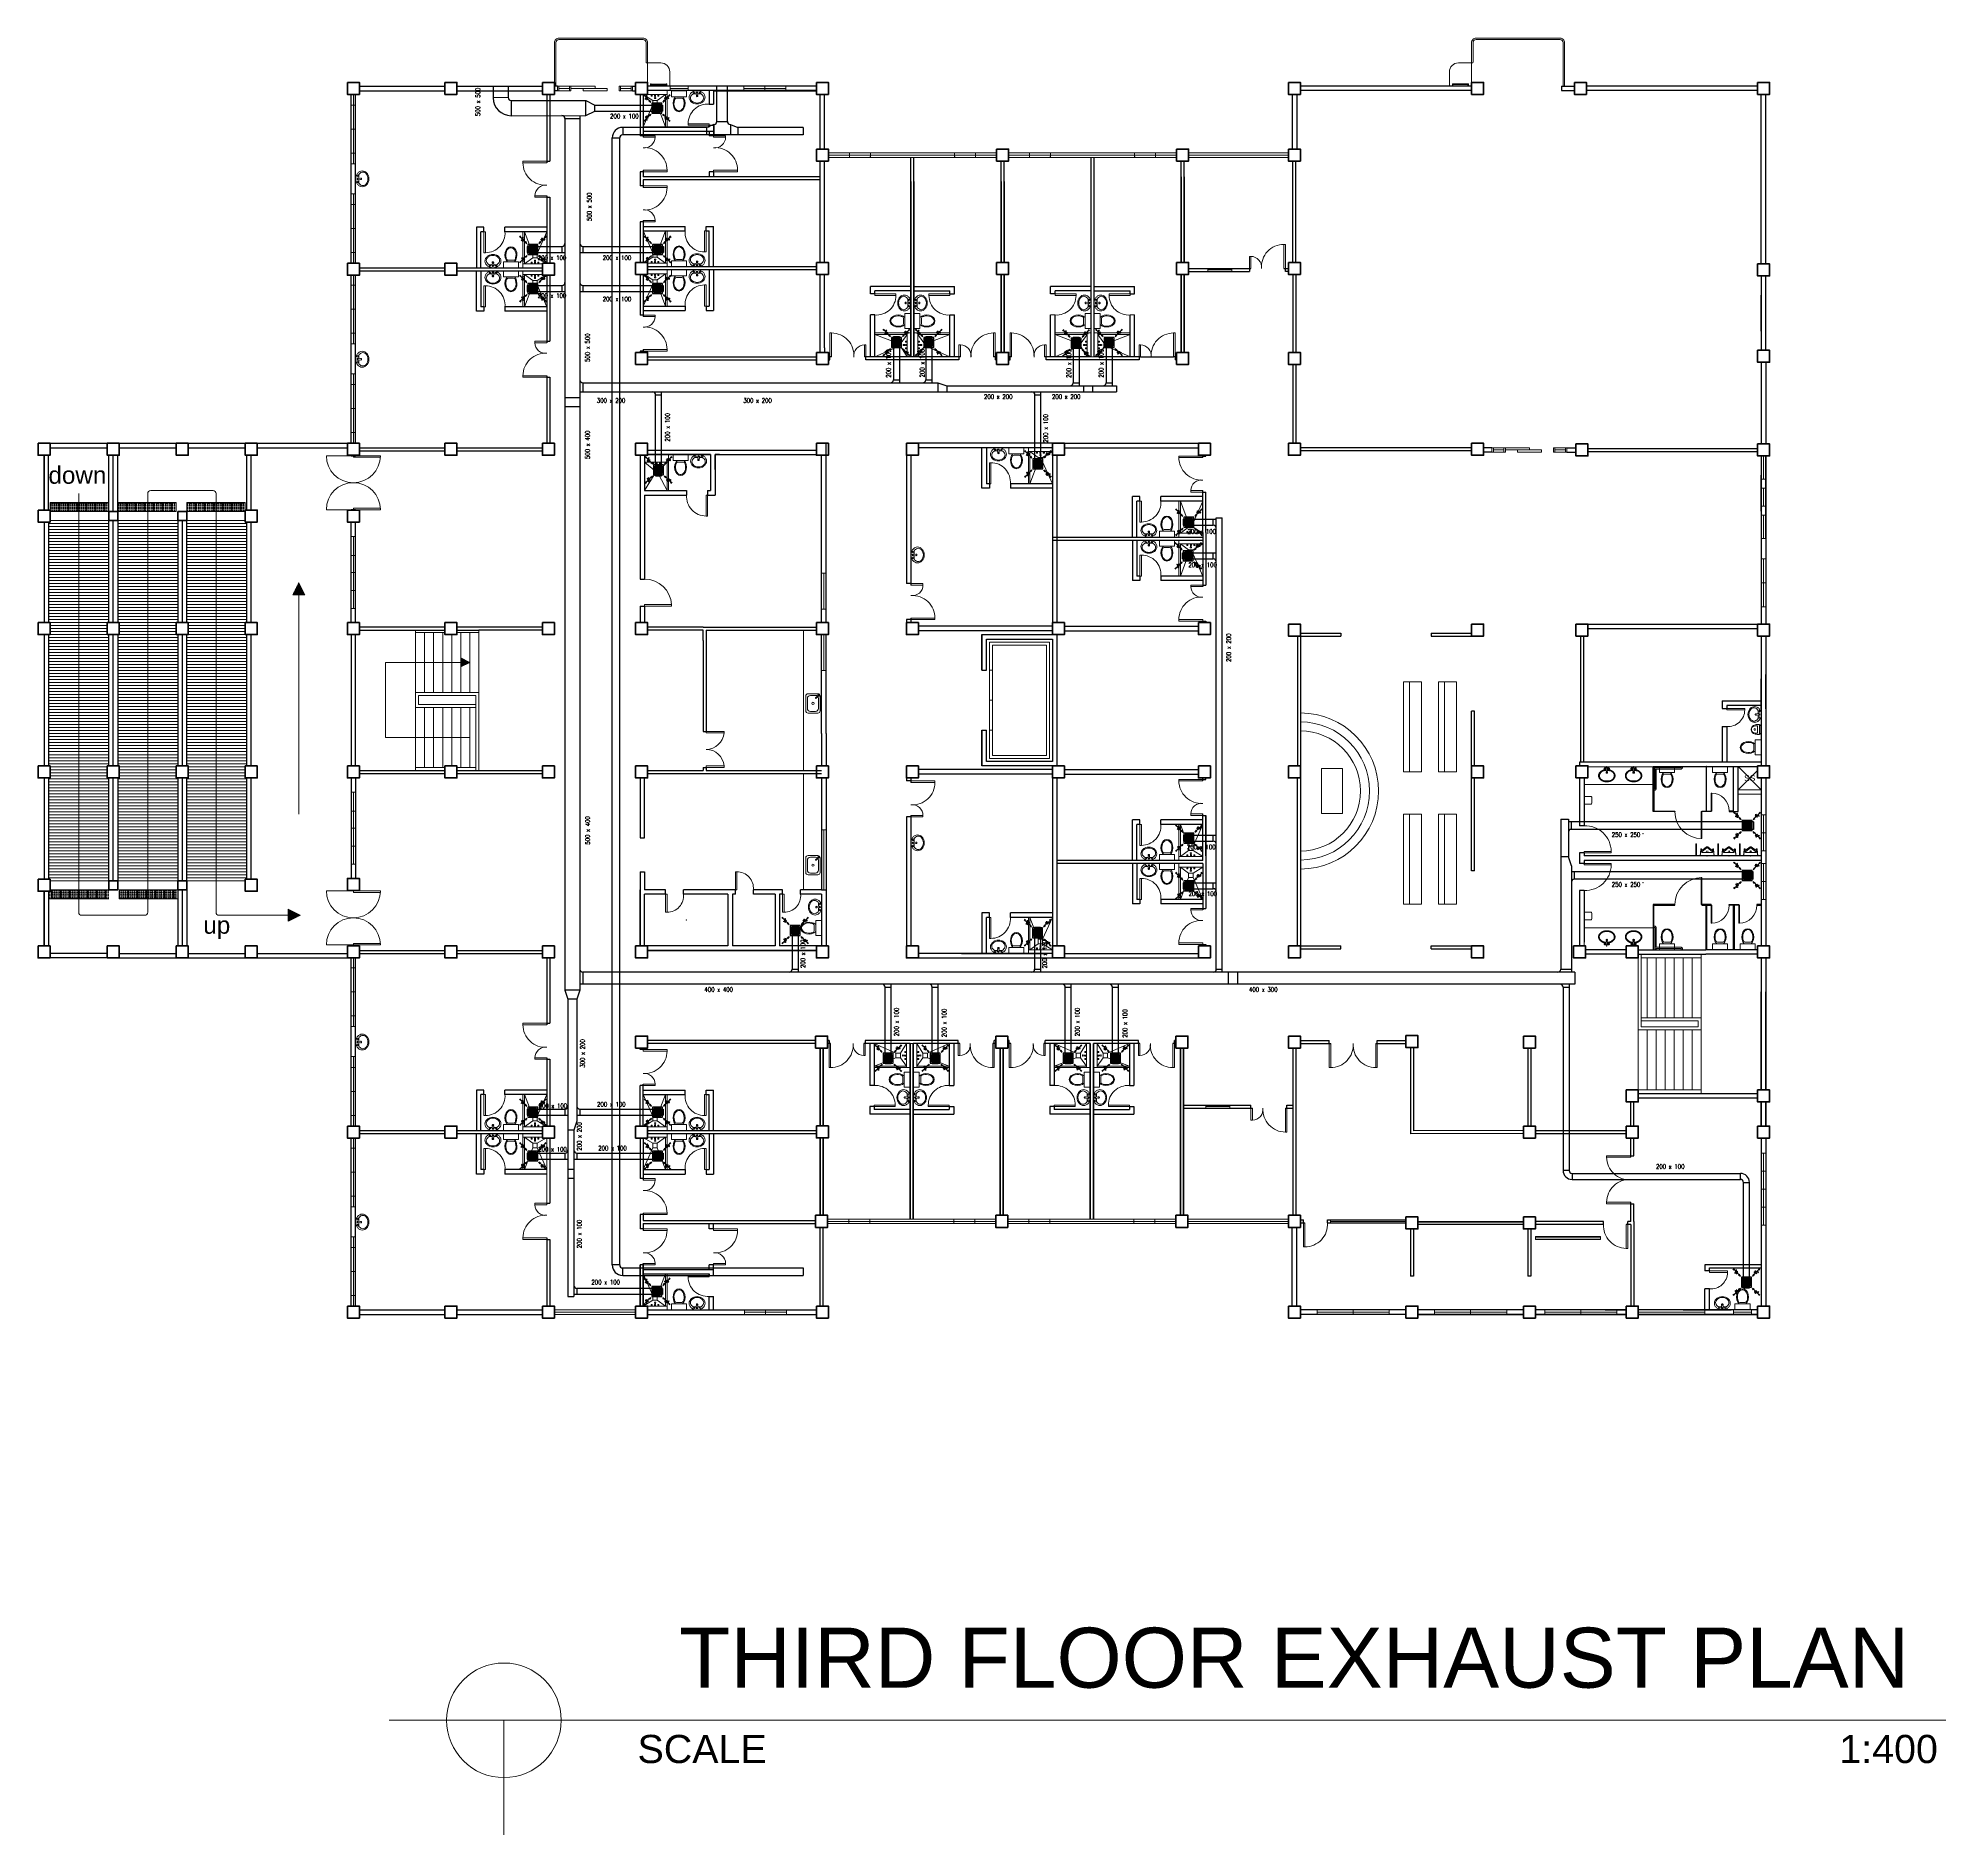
# Model space of a CAD drawing. Header units: millimetres. Extents: x 3 to 434, y 1 to 233.
# Drawn here: x 3.4 to 67, y 0.5 to 60.4 of the extents above; entities that cross this region are included whole.
import ezdxf

# ---------------------------------------------------------------- set-up
doc = ezdxf.new("R2010")
doc.units = ezdxf.units.MM
doc.header["$MEASUREMENT"] = 0
doc.linetypes.add('HIDDEN2', pattern=[0.1875, 0.125, -0.0625])
for name, color, linetype in [('ahu line', 150, 'Continuous'), ('AIR', 7, 'Continuous'), ('AIR-00', 8, 'Continuous'), ('AIR-03', 30, 'Continuous'), ('ducting label', 7, 'Continuous'), ('exhaust', 1, 'Continuous')]:
    doc.layers.add(name, color=color, linetype=linetype)
for name, color, linetype, lineweight in [('door', 234, 'Continuous', 13), ('road', 1, 'Continuous', 20), ('WALL', 4, 'Continuous', 30), ('walls', 4, 'Continuous', 30)]:
    doc.layers.add(name, color=color, linetype=linetype, lineweight=lineweight)
doc.styles.add('Arch-Dim', font='simplex.shx', dxfattribs={"width": 0.75})
doc.styles.get("Standard").update_dxf_attribs({"font": 'arial.ttf'})
doc.styles.add('SWISSLT175', font='swissl.ttf', dxfattribs={"height": 0.175})

# ---------------------------------------------------------------- blocks, each defined once
blk = doc.blocks.new('GRILL-C-IN')
at = {"layer": 'AIR-00', "ltscale": 3}
for p, q in [((-0.623, 0.601), (-0.674, 0.651)), ((-0.601, 0.623), (-0.651, 0.674)), ((-0.637, 0.637), (-0.3, 0.3)), ((0.637, 0.637), (0.3, 0.3)), ((0.601, 0.623), (0.651, 0.674)), ((0.623, 0.601), (0.674, 0.651)), ((-0.623, -0.601), (-0.674, -0.651)), ((-0.601, -0.623), (-0.651, -0.674)), ((-0.637, -0.637), (-0.3, -0.3)), ((0.637, -0.637), (0.3, -0.3)), ((0.601, -0.623), (0.651, -0.674)), ((0.623, -0.601), (0.674, -0.651))]:
    blk.add_line(p, q, dxfattribs=at)
at = {"layer": 'AIR-00', "color": 50}
for p, q in [((-0.188, 0.187), (0.187, -0.188)), ((0.187, 0.187), (-0.188, -0.188))]:
    blk.add_line(p, q, dxfattribs=at)
at = {"layer": 'AIR-00', "ltscale": 3}
for points in [[(-0.362, 0.393), (-0.393, 0.362), (-0.3, 0.3)], [(0.393, 0.362), (0.362, 0.393), (0.3, 0.3)], [(-0.362, -0.393), (-0.393, -0.362), (-0.3, -0.3)], [(0.393, -0.362), (0.362, -0.393), (0.3, -0.3)]]:
    blk.add_lwpolyline(points, close=True, dxfattribs=at)
at = {"layer": 'AIR-00', "color": 50}
for points in [[(-0.188, -0.188), (0.187, -0.188), (0.187, 0.187), (-0.188, 0.187)], [(-0.125, -0.125), (0.125, -0.125), (0.125, 0.125), (-0.125, 0.125)], [(-0.062, -0.062), (0.062, -0.062), (0.062, 0.062), (-0.062, 0.062)]]:
    blk.add_lwpolyline(points, close=True, dxfattribs=at)
at = {"layer": 'AIR-00', "ltscale": 3}
for points in [[(-0.441, 0.441), (-0.512, 0.404), (-0.432, 0.514), (-0.568, 0.43), (-0.477, 0.6), (-0.561, 0.561)], [(0.441, 0.441), (0.404, 0.512), (0.514, 0.432), (0.43, 0.568), (0.6, 0.477), (0.561, 0.561)], [(-0.441, -0.441), (-0.512, -0.404), (-0.432, -0.514), (-0.568, -0.43), (-0.477, -0.6), (-0.561, -0.561)], [(0.441, -0.441), (0.404, -0.512), (0.514, -0.432), (0.43, -0.568), (0.6, -0.477), (0.561, -0.561)]]:
    blk.add_spline(points, degree=3, dxfattribs=at)
for points in [[(-0.3, 0.3), (-0.362, 0.393), (-0.393, 0.362)], [(0.3, 0.3), (0.393, 0.362), (0.362, 0.393)], [(-0.3, -0.3), (-0.362, -0.393), (-0.393, -0.362)], [(0.3, -0.3), (0.393, -0.362), (0.362, -0.393)]]:
    blk.add_solid(points, dxfattribs=at)
at = {"layer": 'AIR-03', "color": 6}
blk.add_lwpolyline([(-0.25, -0.25), (0.25, -0.25), (0.25, 0.25), (-0.25, 0.25)], close=True, dxfattribs=at)

msp = doc.modelspace()

# ---------------------------------------------------------------- linework, layer by layer
at = {"color": 8, "linetype": 'ByBlock', "lineweight": 9}
for p, q in [((24.16, 59.562), (23.69, 59.562)), ((24.46, 58.787), (24.46, 59.262)), ((50.43, 58.788), (50.43, 59.263)), ((50.73, 59.563), (51.2, 59.563)), ((13.92, 58.512), (13.92, 56.199)), ((23.72, 58.787), (24.47, 58.787)), ((23.72, 58.512), (24.37, 58.512)), ((23.84, 58.867), (23.82, 58.867)), ((23.82, 58.867), (23.82, 58.787)), ((23.84, 58.787), (23.84, 58.867)), ((24.09, 58.857), (23.84, 58.857)), ((24.09, 58.837), (23.84, 58.837)), ((24.09, 58.857), (24.34, 58.857)), ((24.09, 58.837), (24.34, 58.837)), ((24.34, 58.787), (24.34, 58.867)), ((24.34, 58.867), (24.36, 58.867)), ((24.36, 58.867), (24.36, 58.787)), ((24.36, 58.787), (24.46, 58.787)), ((24.47, 58.787), (24.47, 58.638)), ((24.47, 58.712), (25.07, 58.712)), ((24.47, 58.638), (25.07, 58.638)), ((25.07, 58.638), (25.07, 58.787)), ((28.332, 58.787), (26.932, 58.787)), ((26.932, 58.787), (26.932, 58.637)), ((28.332, 58.712), (26.932, 58.712)), ((27.632, 58.637), (27.632, 58.787)), ((27.632, 58.637), (28.332, 58.637)), ((28.332, 58.637), (28.332, 58.787)), ((50.55, 58.87), (50.53, 58.87)), ((50.53, 58.87), (50.53, 58.79)), ((50.55, 58.79), (50.55, 58.87)), ((50.8, 58.86), (50.55, 58.86)), ((50.8, 58.84), (50.55, 58.84)), ((50.8, 58.86), (51.05, 58.86)), ((50.8, 58.84), (51.05, 58.84)), ((51.05, 58.79), (51.05, 58.87)), ((51.05, 58.87), (51.07, 58.87)), ((51.07, 58.87), (51.07, 58.79)), ((13.845, 57.355), (13.845, 58.155)), ((13.845, 58.155), (13.995, 58.155)), ((13.995, 58.155), (13.995, 56.555)), ((13.845, 57.355), (13.995, 57.355)), ((30.507, 56.563), (29.745, 56.563)), ((29.745, 56.563), (29.745, 56.563)), ((30.445, 56.563), (30.445, 56.413)), ((30.507, 56.563), (31.707, 56.563)), ((31.145, 56.413), (31.145, 56.563)), ((31.707, 56.563), (32.47, 56.563)), ((32.62, 56.563), (32.47, 56.563)), ((33.382, 56.563), (32.62, 56.563)), ((34.582, 56.563), (33.382, 56.563)), ((33.945, 56.563), (33.945, 56.413)), ((34.582, 56.563), (35.345, 56.563)), ((34.645, 56.563), (34.645, 56.413)), ((35.745, 56.563), (35.745, 56.563)), ((36.507, 56.563), (35.745, 56.563)), ((36.445, 56.563), (36.445, 56.413)), ((36.507, 56.563), (37.707, 56.563)), ((37.145, 56.413), (37.145, 56.563)), ((37.707, 56.563), (38.62, 56.563)), ((39.382, 56.563), (38.62, 56.563)), ((40.582, 56.563), (39.382, 56.563)), ((39.945, 56.563), (39.945, 56.413)), ((40.582, 56.563), (41.345, 56.563)), ((40.645, 56.563), (40.645, 56.413)), ((41.745, 56.563), (45.07, 56.563)), ((41.745, 56.563), (41.745, 56.563)), ((13.995, 56.555), (13.845, 56.555)), ((13.845, 56.199), (13.995, 56.199)), ((29.47, 55.763), (29.47, 56.29)), ((31.145, 56.488), (29.745, 56.488)), ((35.345, 56.413), (29.745, 56.413)), ((30.507, 56.413), (30.82, 56.413)), ((30.97, 56.413), (31.707, 56.413)), ((31.145, 56.488), (33.945, 56.488)), ((31.707, 56.413), (32.47, 56.413)), ((33.382, 56.413), (32.62, 56.413)), ((34.582, 56.413), (33.382, 56.413)), ((35.345, 56.488), (33.945, 56.488)), ((34.582, 56.413), (35.345, 56.413)), ((37.145, 56.488), (35.745, 56.488)), ((36.507, 56.413), (35.745, 56.413)), ((36.507, 56.413), (37.707, 56.413)), ((37.145, 56.488), (39.945, 56.488)), ((37.707, 56.413), (38.62, 56.413)), ((39.382, 56.413), (38.62, 56.413)), ((40.582, 56.413), (39.382, 56.413)), ((41.345, 56.488), (39.945, 56.488)), ((40.582, 56.413), (41.345, 56.413)), ((45.07, 56.49), (41.745, 56.49)), ((41.745, 56.413), (45.07, 56.413)), ((43.845, 56.413), (43.995, 56.413)), ((38.495, 55.613), (38.495, 49.763)), ((38.595, 55.613), (38.595, 49.763)), ((13.845, 55.199), (13.995, 55.199)), ((13.845, 54.043), (13.845, 54.843)), ((13.845, 54.843), (13.995, 54.843)), ((13.92, 55.199), (13.92, 52.887)), ((13.995, 54.843), (13.995, 53.243)), ((29.62, 53.863), (29.62, 54.863)), ((13.845, 54.043), (13.995, 54.043)), ((29.62, 52.915), (29.62, 53.713)), ((13.995, 53.243), (13.845, 53.243)), ((20.22, 52.862), (19.57, 52.862)), ((23.72, 52.887), (24.37, 52.887)), ((13.845, 51.355), (13.845, 52.155)), ((13.845, 52.155), (13.995, 52.155)), ((13.92, 52.487), (13.92, 50.199)), ((13.995, 52.155), (13.995, 50.555)), ((18.17, 52.737), (20.12, 52.737)), ((18.17, 52.637), (20.12, 52.637)), ((20.22, 52.512), (19.57, 52.512)), ((23.72, 52.537), (24.37, 52.537)), ((32.495, 52.148), (32.495, 50.198)), ((38.495, 52.148), (38.495, 50.198)), ((42.782, 52.715), (42.382, 52.715)), ((42.382, 52.715), (42.382, 52.615)), ((43.182, 52.665), (42.382, 52.665)), ((42.382, 52.615), (43.182, 52.615)), ((43.182, 52.615), (43.182, 52.715)), ((44.97, 52.615), (45.07, 52.615)), ((13.845, 51.355), (13.995, 51.355)), ((13.995, 50.555), (13.845, 50.555)), ((32.37, 49.763), (32.37, 50.563)), ((32.72, 49.763), (32.72, 50.563)), ((38.37, 49.763), (38.37, 50.563)), ((38.72, 49.763), (38.72, 50.563)), ((13.845, 50.199), (13.995, 50.199)), ((29.47, 50.063), (29.47, 49.915)), ((29.745, 49.813), (29.745, 49.813)), ((29.745, 49.663), (29.745, 49.663)), ((29.795, 49.663), (29.745, 49.663)), ((32.37, 49.763), (31.295, 49.763)), ((38.37, 49.763), (37.295, 49.763)), ((38.595, 49.763), (38.495, 49.763)), ((13.845, 49.199), (13.995, 49.199)), ((13.92, 49.199), (13.92, 46.887)), ((13.845, 48.043), (13.845, 48.843)), ((13.845, 48.843), (13.995, 48.843)), ((13.995, 48.843), (13.995, 47.243)), ((13.845, 48.043), (13.995, 48.043)), ((13.995, 47.243), (13.845, 47.243)), ((24.42, 46.263), (24.42, 46.513)), ((35.007, 46.741), (36.957, 46.741)), ((37.207, 46.616), (36.407, 46.616)), ((60.82, 45.825), (60.82, 46.465)), ((60.82, 45.689), (60.82, 46.465)), ((60.895, 46.465), (60.895, 45.689)), ((60.97, 45.825), (60.97, 46.465)), ((23.62, 46.263), (24.42, 46.263)), ((60.97, 45.689), (60.82, 45.689)), ((60.97, 45.389), (60.82, 45.389)), ((60.82, 45.389), (60.82, 44.789)), ((60.895, 45.389), (60.895, 44.789)), ((60.97, 45.089), (60.97, 45.389)), ((60.82, 44.789), (60.97, 44.789)), ((60.82, 44.789), (60.82, 44.489)), ((60.82, 44.625), (60.82, 43.863)), ((60.82, 44.489), (60.97, 44.489)), ((60.895, 44.489), (60.895, 43.714)), ((60.97, 44.625), (60.97, 43.863)), ((60.97, 44.489), (60.97, 43.713)), ((42.22, 43.889), (41.42, 43.889)), ((60.97, 43.863), (60.97, 43.713)), ((42.22, 43.539), (41.42, 43.539)), ((42.32, 43.464), (42.32, 43.514)), ((60.97, 43.713), (60.82, 43.715)), ((60.82, 42.95), (60.82, 43.713)), ((60.82, 43.615), (60.82, 40.865)), ((60.97, 42.95), (60.97, 43.713)), ((60.82, 41.44), (60.82, 43.04)), ((60.82, 43.04), (60.97, 43.04)), ((60.82, 41.75), (60.82, 42.95)), ((60.895, 43.04), (60.895, 41.44)), ((60.97, 41.75), (60.97, 42.95)), ((29.67, 42.562), (29.52, 42.562)), ((29.595, 42.562), (29.595, 41.362)), ((29.67, 41.362), (29.67, 42.562)), ((60.82, 42.24), (60.97, 42.24)), ((60.97, 42.24), (60.97, 41.44)), ((29.52, 41.362), (29.67, 41.362)), ((60.82, 41.75), (60.82, 40.865)), ((60.97, 41.44), (60.82, 41.44)), ((60.97, 41.75), (60.97, 40.865)), ((15.995, 40.587), (15.995, 40.662)), ((15.995, 38.587), (15.995, 40.587)), ((16.97, 40.587), (15.995, 40.587)), ((16.295, 38.587), (16.295, 40.587)), ((16.595, 38.587), (16.595, 40.587)), ((16.895, 38.587), (16.895, 40.587)), ((17.195, 40.512), (17.195, 38.587)), ((18.095, 40.587), (17.37, 40.587)), ((17.495, 40.587), (17.495, 38.587)), ((17.795, 40.587), (17.795, 38.587)), ((18.095, 40.662), (18.095, 40.587)), ((18.095, 40.587), (18.095, 38.587)), ((28.92, 35.988), (28.92, 40.663)), ((29.595, 39.314), (29.595, 40.514)), ((29.67, 40.514), (29.67, 39.314)), ((60.82, 39.588), (60.82, 40.465)), ((60.97, 39.588), (60.97, 40.465)), ((14.995, 37.087), (14.995, 39.587)), ((14.995, 39.587), (17.495, 39.587)), ((16.895, 39.587), (16.695, 39.587)), ((16.895, 39.587), (17.095, 39.587)), ((17.495, 39.587), (17.495, 39.737)), ((17.795, 39.587), (17.495, 39.737)), ((17.495, 39.587), (17.795, 39.587)), ((17.495, 39.587), (17.495, 39.437)), ((17.795, 39.587), (17.495, 39.437)), ((17.505, 39.587), (17.505, 39.732)), ((17.505, 39.587), (17.505, 39.442)), ((17.515, 39.587), (17.515, 39.727)), ((17.515, 39.587), (17.515, 39.447)), ((17.525, 39.587), (17.525, 39.722)), ((17.525, 39.587), (17.525, 39.452)), ((17.535, 39.587), (17.535, 39.717)), ((17.535, 39.587), (17.535, 39.457)), ((17.545, 39.587), (17.545, 39.712)), ((17.545, 39.587), (17.545, 39.462)), ((17.555, 39.587), (17.555, 39.707)), ((17.555, 39.587), (17.555, 39.467)), ((17.565, 39.587), (17.565, 39.702)), ((17.565, 39.587), (17.565, 39.472)), ((17.575, 39.587), (17.575, 39.697)), ((17.575, 39.587), (17.575, 39.477)), ((17.585, 39.587), (17.585, 39.692)), ((17.585, 39.587), (17.585, 39.482)), ((17.595, 39.587), (17.595, 39.687)), ((17.595, 39.587), (17.595, 39.487)), ((17.605, 39.587), (17.605, 39.682)), ((17.605, 39.587), (17.605, 39.492)), ((17.615, 39.587), (17.615, 39.677)), ((17.615, 39.587), (17.615, 39.497)), ((17.625, 39.587), (17.625, 39.672)), ((17.625, 39.587), (17.625, 39.502)), ((17.635, 39.587), (17.635, 39.667)), ((17.635, 39.587), (17.635, 39.507)), ((17.645, 39.587), (17.645, 39.662)), ((17.645, 39.587), (17.645, 39.512)), ((17.655, 39.587), (17.655, 39.657)), ((17.655, 39.587), (17.655, 39.517)), ((17.665, 39.587), (17.665, 39.652)), ((17.665, 39.587), (17.665, 39.522)), ((17.675, 39.587), (17.675, 39.647)), ((17.675, 39.587), (17.675, 39.527)), ((17.685, 39.587), (17.685, 39.642)), ((17.685, 39.587), (17.685, 39.532)), ((17.695, 39.587), (17.695, 39.637)), ((17.695, 39.587), (17.695, 39.537)), ((17.705, 39.587), (17.705, 39.632)), ((17.705, 39.587), (17.705, 39.542)), ((17.715, 39.587), (17.715, 39.627)), ((17.715, 39.587), (17.715, 39.547)), ((17.725, 39.587), (17.725, 39.622)), ((17.725, 39.587), (17.725, 39.552)), ((17.735, 39.587), (17.735, 39.617)), ((17.735, 39.587), (17.735, 39.557)), ((17.745, 39.587), (17.745, 39.612)), ((17.745, 39.587), (17.745, 39.562)), ((17.755, 39.587), (17.755, 39.607)), ((17.755, 39.587), (17.755, 39.567)), ((17.765, 39.587), (17.765, 39.602)), ((17.765, 39.587), (17.765, 39.572)), ((17.775, 39.587), (17.775, 39.597)), ((17.775, 39.587), (17.775, 39.577)), ((17.785, 39.587), (17.785, 39.592)), ((17.785, 39.587), (17.785, 39.582)), ((60.82, 39.588), (60.82, 39.188)), ((60.97, 39.588), (60.97, 39.188)), ((29.67, 39.314), (29.52, 39.314)), ((18.095, 38.587), (15.995, 38.587)), ((15.995, 38.587), (15.995, 38.487)), ((15.995, 38.187), (15.995, 38.487)), ((15.995, 36.087), (15.995, 38.187)), ((16.095, 38.187), (16.095, 38.487)), ((16.095, 38.487), (17.945, 38.487)), ((17.945, 38.187), (16.095, 38.187)), ((17.945, 38.487), (17.995, 38.487)), ((17.945, 38.187), (17.995, 38.187)), ((17.995, 38.487), (17.995, 38.187)), ((17.995, 38.187), (17.995, 35.987)), ((18.095, 38.487), (18.095, 38.587)), ((18.095, 38.487), (18.095, 38.187)), ((18.095, 38.087), (18.095, 38.187)), ((15.995, 38.087), (17.995, 38.087)), ((16.295, 36.087), (16.295, 38.087)), ((16.595, 36.087), (16.595, 38.087)), ((16.895, 36.087), (16.895, 38.087)), ((17.195, 36.137), (17.195, 38.087)), ((17.495, 36.087), (17.495, 38.087)), ((17.795, 36.087), (17.795, 38.087)), ((18.095, 36.087), (18.095, 38.087)), ((60.82, 38.038), (60.82, 37.638)), ((60.97, 38.038), (60.97, 37.638)), ((60.97, 36.488), (60.97, 37.638)), ((15.995, 37.087), (14.995, 37.087)), ((17.795, 37.087), (15.995, 37.087)), ((60.82, 36.488), (60.82, 37.488)), ((60.82, 36.488), (60.82, 36.14)), ((60.97, 36.488), (60.97, 36.14)), ((15.995, 36.087), (15.995, 35.987)), ((15.995, 36.087), (16.97, 36.087)), ((17.37, 36.087), (17.995, 36.087)), ((18.095, 36.087), (18.095, 35.987)), ((23.47, 35.737), (23.62, 35.737)), ((28.92, 35.888), (28.92, 32.012)), ((60.05, 36.114), (60.82, 35.344)), ((60.695, 35.989), (60.05, 35.344)), ((60.05, 35.344), (60.82, 35.344)), ((60.05, 35.194), (60.82, 35.194)), ((60.82, 34.512), (60.97, 34.512)), ((60.895, 34.512), (60.895, 33.312)), ((60.97, 34.512), (60.97, 33.312)), ((29.67, 34.012), (29.52, 34.012)), ((29.595, 34.012), (29.595, 32.012)), ((29.67, 32.012), (29.67, 34.012)), ((60.97, 33.912), (60.82, 33.912)), ((42.22, 33.114), (41.42, 33.114)), ((60.97, 33.312), (60.82, 33.312)), ((60.82, 33.139), (60.82, 33.239)), ((42.22, 32.764), (41.42, 32.764)), ((42.32, 32.689), (42.32, 32.739)), ((60.82, 32.989), (60.82, 32.889)), ((60.82, 32.889), (60.97, 32.889)), ((60.895, 32.889), (60.895, 31.689)), ((60.97, 32.889), (60.97, 31.689)), ((60.97, 32.289), (60.82, 32.289)), ((60.97, 31.689), (60.82, 31.689)), ((35.007, 29.889), (36.957, 29.889)), ((37.207, 30.014), (36.407, 30.014)), ((54.92, 30.139), (54.77, 30.139)), ((13.845, 28.605), (13.845, 29.405)), ((13.845, 29.405), (13.995, 29.405)), ((13.92, 29.737), (13.92, 27.449)), ((13.995, 29.405), (13.995, 27.805)), ((56.72, 29.739), (56.72, 29.864)), ((56.72, 27.339), (56.72, 29.739)), ((56.82, 29.739), (56.82, 29.839)), ((56.82, 27.439), (56.82, 29.739)), ((58.82, 29.739), (56.82, 29.739)), ((57.02, 29.739), (57.02, 27.739)), ((57.32, 29.739), (57.32, 27.739)), ((57.62, 29.739), (57.62, 27.739)), ((57.92, 29.739), (57.92, 27.739)), ((58.22, 29.739), (58.22, 27.739)), ((58.52, 29.739), (58.52, 27.739)), ((58.82, 29.864), (58.82, 29.739)), ((58.82, 29.739), (58.82, 27.739)), ((13.845, 28.605), (13.995, 28.605)), ((13.995, 27.805), (13.845, 27.805)), ((13.845, 27.449), (13.995, 27.449)), ((58.52, 27.339), (56.72, 27.339)), ((56.72, 27.339), (56.72, 25.339)), ((58.52, 27.739), (56.82, 27.739)), ((58.52, 27.639), (56.82, 27.639)), ((58.52, 27.439), (56.82, 27.439)), ((57.02, 27.339), (57.02, 25.339)), ((57.32, 27.339), (57.32, 25.339)), ((57.62, 27.339), (57.62, 25.339)), ((57.92, 27.339), (57.92, 25.339)), ((58.22, 27.339), (58.22, 25.339)), ((58.52, 27.739), (58.82, 27.739)), ((58.52, 27.639), (58.72, 27.639)), ((58.52, 27.439), (58.72, 27.439)), ((58.52, 27.339), (58.52, 25.339)), ((58.52, 27.339), (58.82, 27.339)), ((58.72, 27.439), (58.72, 27.639)), ((58.82, 27.639), (58.82, 27.739)), ((58.82, 27.439), (58.82, 27.639)), ((58.82, 27.339), (58.82, 27.439)), ((58.82, 27.339), (58.82, 25.339)), ((32.345, 26.887), (32.345, 26.087)), ((32.57, 26.887), (32.47, 26.887)), ((32.695, 26.887), (32.695, 26.087)), ((38.345, 26.887), (38.345, 26.087)), ((38.695, 26.887), (38.695, 26.087)), ((41.57, 26.737), (41.57, 23.762)), ((13.845, 26.449), (13.995, 26.449)), ((13.845, 25.293), (13.845, 26.093)), ((13.845, 26.093), (13.995, 26.093)), ((13.92, 26.449), (13.92, 24.137)), ((13.995, 26.093), (13.995, 24.493)), ((32.47, 24.501), (32.47, 26.451)), ((13.845, 25.293), (13.995, 25.293)), ((38.57, 25.137), (38.57, 23.037)), ((41.57, 25.137), (41.57, 23.037)), ((42.72, 24.837), (42.32, 24.837)), ((42.32, 24.837), (42.32, 24.737)), ((43.12, 24.787), (42.32, 24.787)), ((43.12, 24.737), (43.12, 24.837)), ((58.82, 25.339), (56.72, 25.339)), ((56.72, 25.214), (56.72, 25.339)), ((58.82, 25.214), (58.82, 25.339)), ((13.995, 24.493), (13.845, 24.493)), ((23.47, 24.187), (23.47, 24.137)), ((23.57, 24.237), (23.57, 24.137)), ((42.32, 24.737), (43.12, 24.737)), ((45.07, 24.737), (44.97, 24.737)), ((13.92, 23.737), (13.92, 21.449)), ((20.22, 24.112), (19.57, 24.112)), ((20.22, 23.762), (19.57, 23.762)), ((23.72, 24.112), (24.37, 24.112)), ((23.72, 23.762), (24.37, 23.762)), ((56.72, 24.137), (56.72, 24.012)), ((60.97, 23.737), (60.97, 23.237)), ((13.845, 22.605), (13.845, 23.405)), ((13.845, 23.405), (13.995, 23.405)), ((13.995, 23.405), (13.995, 21.805)), ((60.97, 23.237), (60.82, 23.237)), ((60.82, 23.237), (60.82, 20.837)), ((60.895, 23.237), (60.895, 20.837)), ((60.97, 22.037), (60.97, 23.237)), ((13.845, 22.605), (13.995, 22.605)), ((41.57, 22.762), (41.57, 22.387)), ((60.97, 22.637), (60.82, 22.637)), ((13.995, 21.805), (13.845, 21.805)), ((60.97, 22.037), (60.82, 22.037)), ((60.97, 20.837), (60.97, 22.037)), ((13.845, 21.449), (13.995, 21.449)), ((29.72, 21.037), (32.47, 21.037)), ((30.42, 21.037), (30.42, 20.887)), ((31.12, 20.887), (31.12, 21.037)), ((32.47, 21.037), (32.57, 21.037)), ((32.57, 21.037), (35.32, 21.037)), ((33.92, 21.037), (33.92, 20.887)), ((34.62, 21.037), (34.62, 20.887)), ((35.32, 20.887), (35.32, 21.037)), ((35.72, 21.037), (38.47, 21.037)), ((36.42, 21.037), (36.42, 20.887)), ((37.12, 20.887), (37.12, 21.037)), ((38.47, 21.037), (38.57, 21.037)), ((41.32, 21.037), (38.57, 21.037)), ((39.92, 21.037), (39.92, 20.887)), ((40.62, 21.037), (40.62, 20.887)), ((45.07, 21.037), (41.72, 21.037)), ((42.17, 21.037), (41.72, 21.037)), ((42.17, 21.037), (44.07, 21.037)), ((44.67, 21.037), (44.07, 21.037)), ((46.47, 21.012), (46.47, 20.912)), ((60.97, 21.437), (60.82, 21.437)), ((13.845, 20.449), (13.995, 20.449)), ((13.92, 20.449), (13.92, 18.137)), ((31.12, 20.962), (29.72, 20.962)), ((29.72, 20.887), (32.57, 20.887)), ((31.12, 20.962), (33.92, 20.962)), ((32.47, 20.887), (35.32, 20.887)), ((35.32, 20.962), (33.92, 20.962)), ((37.12, 20.962), (35.72, 20.962)), ((35.72, 20.887), (38.57, 20.887)), ((37.12, 20.962), (39.92, 20.962)), ((41.32, 20.887), (38.57, 20.887)), ((41.32, 20.962), (39.92, 20.962)), ((41.72, 20.962), (45.07, 20.962)), ((45.07, 20.887), (41.72, 20.887)), ((41.72, 20.887), (42.17, 20.887)), ((42.17, 20.887), (44.07, 20.887)), ((44.07, 20.887), (44.82, 20.887)), ((46.47, 20.962), (48.982, 20.962)), ((52.895, 20.962), (49.382, 20.962)), ((52.895, 20.912), (49.382, 20.912)), ((52.895, 20.862), (49.382, 20.862)), ((55.47, 20.412), (53.295, 20.412)), ((55.47, 20.462), (55.47, 20.362)), ((60.82, 20.837), (60.97, 20.837)), ((13.845, 19.293), (13.845, 20.093)), ((13.845, 20.093), (13.995, 20.093)), ((13.995, 20.093), (13.995, 18.493)), ((13.845, 19.293), (13.995, 19.293)), ((13.995, 18.493), (13.845, 18.493)), ((23.32, 18.012), (20.62, 18.012)), ((20.62, 17.937), (23.32, 17.937)), ((20.62, 17.862), (23.32, 17.862)), ((23.72, 18.137), (24.37, 18.137)), ((26.945, 18.012), (26.945, 17.862)), ((28.345, 17.937), (26.945, 17.937)), ((27.645, 18.012), (27.645, 17.862)), ((28.345, 17.862), (28.345, 18.012)), ((48.426, 18.012), (46.026, 18.012)), ((46.026, 18.012), (46.026, 17.862)), ((48.426, 17.937), (46.026, 17.937)), ((47.226, 17.862), (47.226, 18.012)), ((47.226, 17.862), (48.426, 17.862)), ((48.426, 17.862), (48.426, 18.012)), ((52.339, 18.012), (49.939, 18.012)), ((49.939, 18.012), (49.939, 17.862)), ((52.339, 17.937), (49.939, 17.937)), ((51.139, 17.862), (51.139, 18.012)), ((51.139, 17.862), (52.339, 17.862)), ((52.339, 17.862), (52.339, 18.012)), ((53.295, 18.012), (54.02, 18.012)), ((56.007, 18.012), (53.607, 18.012)), ((53.607, 18.012), (53.607, 17.862)), ((56.007, 17.937), (53.607, 17.937)), ((54.02, 18.012), (54.62, 18.012)), ((54.62, 18.012), (55.12, 18.012)), ((54.807, 17.862), (54.807, 18.012)), ((54.807, 17.862), (56.007, 17.862)), ((55.62, 18.012), (55.12, 18.012)), ((56.007, 17.862), (56.007, 18.012)), ((56.72, 18.012), (57.22, 18.012)), ((58.945, 17.937), (56.72, 17.937)), ((57.22, 18.012), (57.72, 18.012)), ((58.22, 18.012), (57.72, 18.012)), ((58.945, 18.012), (58.945, 17.862)), ((59.412, 18.012), (59.312, 18.012)), ((60.445, 17.862), (59.845, 17.862)), ((59.895, 17.862), (59.895, 18.012)), ((60.495, 18.011), (59.895, 18.011)), ((60.495, 17.937), (59.895, 17.937)), ((60.495, 18.011), (60.495, 17.862)), ((60.97, 18.137), (60.97, 18.287))]:
    msp.add_line(p, q, dxfattribs=at)
at = {"color": 8, "linetype": 'ByBlock', "lineweight": 25}
for p, q in [((13.845, 52.887), (13.845, 58.512)), ((13.995, 52.887), (13.995, 58.512)), ((14.12, 58.787), (16.97, 58.787)), ((14.12, 58.637), (16.97, 58.637)), ((17.37, 58.787), (20.22, 58.787)), ((17.37, 58.637), (20.22, 58.637)), ((20.37, 58.512), (20.37, 56.237)), ((20.47, 58.512), (20.47, 56.287)), ((20.72, 58.787), (20.62, 58.787)), ((20.72, 58.637), (20.62, 58.637)), ((23.22, 58.787), (23.32, 58.787)), ((23.22, 58.637), (23.32, 58.637)), ((23.47, 58.512), (23.47, 57.137)), ((23.57, 58.512), (23.57, 57.087)), ((29.345, 58.788), (23.72, 58.787)), ((29.345, 58.638), (23.72, 58.638)), ((25.92, 58.637), (29.345, 58.637)), ((29.47, 56.69), (29.47, 58.514)), ((29.62, 56.69), (29.62, 58.514)), ((45.195, 58.515), (45.195, 56.69)), ((45.345, 58.515), (45.345, 56.69)), ((51.17, 58.788), (45.47, 58.788)), ((51.17, 58.638), (45.47, 58.638)), ((54.17, 58.788), (54.595, 58.788)), ((54.17, 58.638), (54.595, 58.638)), ((60.695, 58.788), (54.995, 58.788)), ((60.695, 58.638), (54.995, 58.638)), ((60.82, 52.865), (60.82, 58.515)), ((60.97, 52.865), (60.97, 58.515)), ((23.57, 57.137), (23.47, 57.137)), ((20.37, 56.287), (20.47, 56.287)), ((23.47, 55.937), (23.47, 55.713)), ((23.57, 55.937), (23.47, 55.937)), ((23.57, 55.987), (23.57, 55.763)), ((29.47, 52.915), (29.47, 56.29)), ((29.62, 52.915), (29.62, 56.29)), ((32.495, 49.763), (32.495, 56.413)), ((32.595, 49.763), (32.595, 56.413)), ((35.495, 52.915), (35.495, 56.29)), ((35.595, 52.915), (35.595, 56.29)), ((38.495, 49.763), (38.495, 56.413)), ((38.595, 49.763), (38.595, 56.413)), ((41.495, 52.915), (41.495, 56.29)), ((41.595, 52.915), (41.595, 56.29)), ((45.22, 52.915), (45.22, 56.29)), ((45.32, 52.915), (45.32, 56.29)), ((23.47, 55.713), (23.47, 55.462)), ((23.57, 55.462), (23.47, 55.462)), ((29.47, 55.763), (23.57, 55.763)), ((29.47, 55.663), (23.57, 55.663)), ((23.57, 55.663), (23.57, 55.412)), ((29.47, 52.915), (29.47, 55.663)), ((32.495, 55.613), (32.495, 49.763)), ((32.595, 55.613), (32.595, 49.763)), ((35.495, 55.613), (35.495, 52.915)), ((35.595, 55.613), (35.595, 52.915)), ((41.495, 55.765), (41.495, 52.915)), ((41.595, 55.765), (41.595, 52.915)), ((20.37, 55.137), (20.37, 52.887)), ((20.37, 55.087), (20.47, 55.087)), ((20.47, 55.087), (20.47, 52.887)), ((18.02, 54.087), (18.02, 52.737)), ((23.47, 54.262), (23.47, 52.913)), ((23.57, 54.262), (23.47, 54.262)), ((23.57, 54.312), (23.57, 52.913)), ((29.345, 52.763), (23.72, 52.763)), ((13.845, 46.887), (13.845, 52.487)), ((13.995, 46.887), (13.995, 52.487)), ((14.12, 52.737), (16.97, 52.737)), ((14.12, 52.637), (16.97, 52.637)), ((17.37, 52.737), (20.22, 52.737)), ((17.37, 52.637), (20.22, 52.637)), ((18.02, 51.287), (18.02, 52.637)), ((20.37, 52.487), (20.37, 50.237)), ((20.47, 52.487), (20.47, 50.287)), ((23.47, 52.513), (23.47, 51.162)), ((23.57, 52.513), (23.57, 51.112)), ((29.345, 52.663), (23.72, 52.663)), ((29.47, 49.915), (29.47, 52.515)), ((29.47, 50.063), (29.47, 52.515)), ((29.62, 50.063), (29.62, 52.515)), ((35.495, 52.515), (35.495, 49.915)), ((35.495, 49.915), (35.495, 52.515)), ((35.595, 52.515), (35.595, 49.915)), ((35.595, 49.915), (35.595, 52.515)), ((41.495, 52.515), (41.495, 49.915)), ((41.495, 49.915), (41.495, 52.515)), ((41.595, 52.515), (41.595, 49.915)), ((41.595, 49.915), (41.595, 52.515)), ((41.745, 52.715), (43.82, 52.715)), ((41.745, 52.615), (43.77, 52.615)), ((43.77, 52.715), (43.77, 52.615)), ((44.92, 52.715), (45.07, 52.715)), ((44.97, 52.615), (44.97, 52.715)), ((45.07, 52.615), (44.97, 52.615)), ((45.22, 52.515), (45.22, 49.915)), ((45.32, 52.515), (45.32, 49.915)), ((60.82, 52.465), (60.82, 49.99)), ((60.97, 49.99), (60.97, 52.465)), ((60.82, 50.625), (60.82, 51.825)), ((18.97, 51.437), (18.97, 51.287)), ((23.57, 51.162), (23.47, 51.162)), ((20.37, 50.287), (20.47, 50.287)), ((23.47, 49.962), (23.47, 49.913)), ((23.57, 49.962), (23.47, 49.962)), ((23.57, 50.012), (23.57, 49.913)), ((23.72, 49.763), (29.345, 49.763)), ((23.72, 49.663), (29.345, 49.663)), ((29.62, 50.063), (29.62, 49.915)), ((29.845, 49.763), (29.745, 49.763)), ((29.745, 49.663), (29.795, 49.663)), ((29.795, 49.663), (29.795, 49.763)), ((32.495, 49.763), (30.945, 49.763)), ((30.995, 49.663), (30.995, 49.763)), ((34.095, 49.663), (30.995, 49.663)), ((32.595, 49.763), (32.495, 49.763)), ((34.145, 49.763), (32.595, 49.763)), ((34.095, 49.763), (34.095, 49.663)), ((35.345, 49.763), (35.245, 49.763)), ((35.295, 49.763), (35.295, 49.663)), ((35.345, 49.663), (35.295, 49.663)), ((35.845, 49.763), (35.745, 49.763)), ((35.795, 49.663), (35.745, 49.663)), ((35.745, 49.663), (35.795, 49.663)), ((35.795, 49.663), (35.795, 49.763)), ((38.495, 49.763), (36.945, 49.763)), ((36.995, 49.663), (36.995, 49.763)), ((40.095, 49.663), (36.995, 49.663)), ((40.145, 49.763), (38.595, 49.763)), ((40.095, 49.763), (40.095, 49.663)), ((41.345, 49.763), (41.245, 49.763)), ((41.295, 49.763), (41.295, 49.663)), ((41.345, 49.663), (41.295, 49.663)), ((60.82, 49.59), (60.82, 46.865)), ((60.97, 49.59), (60.97, 46.865)), ((20.37, 49.137), (20.37, 46.887)), ((20.37, 49.087), (20.47, 49.087)), ((20.47, 49.087), (20.47, 46.887)), ((45.22, 49.515), (45.22, 46.891)), ((45.32, 49.515), (45.32, 46.891)), ((60.82, 48.95), (60.82, 47.75)), ((13.845, 46.474), (13.845, 46.487)), ((13.995, 46.474), (13.995, 46.487)), ((14.12, 46.737), (16.97, 46.737)), ((14.12, 46.637), (16.97, 46.637)), ((17.37, 46.737), (20.22, 46.737)), ((17.37, 46.637), (20.22, 46.637)), ((23.47, 46.487), (23.47, 42.362)), ((23.62, 46.487), (23.62, 45.313)), ((23.62, 46.487), (23.62, 45.313)), ((23.72, 46.663), (29.345, 46.663)), ((23.72, 46.513), (25.82, 46.513)), ((25.82, 46.513), (23.72, 46.513)), ((25.82, 46.513), (23.72, 46.513)), ((25.97, 46.513), (29.345, 46.513)), ((26.12, 46.513), (25.97, 46.513)), ((29.52, 40.912), (29.52, 46.489)), ((29.67, 40.914), (29.67, 46.889)), ((34.857, 45.391), (34.857, 46.741)), ((42.22, 46.414), (42.22, 46.491)), ((42.22, 46.464), (42.32, 46.464)), ((42.32, 46.464), (42.32, 46.491)), ((60.82, 46.465), (60.82, 40.865)), ((60.97, 46.465), (60.97, 40.865)), ((60.97, 43.713), (60.97, 46.465)), ((23.62, 46.363), (23.62, 45.313)), ((60.82, 44.625), (60.82, 45.825)), ((60.97, 44.625), (60.97, 45.825)), ((13.845, 45.571), (13.845, 45.577)), ((13.995, 45.571), (13.995, 45.577)), ((23.62, 45.163), (23.62, 42.362)), ((35.807, 45.541), (35.807, 45.391)), ((42.22, 43.914), (42.22, 45.314)), ((42.22, 45.264), (42.32, 45.264)), ((42.32, 43.914), (42.32, 45.264)), ((60.97, 45.389), (60.97, 45.689)), ((13.845, 44.662), (13.845, 44.674)), ((13.995, 44.662), (13.995, 44.674)), ((13.845, 40.912), (13.845, 44.262)), ((13.995, 40.912), (13.995, 44.262)), ((42.22, 43.914), (42.22, 42.114)), ((42.32, 43.914), (42.32, 42.164)), ((42.32, 43.514), (42.32, 42.164)), ((23.47, 42.362), (23.62, 42.362)), ((42.22, 42.164), (42.32, 42.164)), ((23.47, 41.462), (23.47, 41.262)), ((23.47, 41.462), (23.62, 41.462)), ((23.62, 41.462), (23.62, 41.362)), ((23.62, 41.462), (23.62, 40.912)), ((16.97, 40.762), (14.12, 40.762)), ((20.22, 40.762), (17.37, 40.762)), ((23.47, 41.262), (23.47, 41.262)), ((23.47, 41.262), (23.47, 40.912)), ((25.57, 40.762), (23.72, 40.762)), ((25.57, 40.762), (29.345, 40.762)), ((42.22, 40.914), (42.22, 40.964)), ((42.22, 40.964), (42.32, 40.964)), ((42.32, 40.964), (42.32, 40.914)), ((13.845, 40.512), (13.845, 36.137)), ((13.995, 38.587), (13.995, 40.512)), ((14.12, 40.662), (16.97, 40.662)), ((17.37, 40.662), (18.095, 40.662)), ((20.22, 40.662), (18.095, 40.662)), ((25.57, 40.662), (23.72, 40.662)), ((25.57, 40.312), (25.57, 40.662)), ((25.57, 40.312), (25.57, 37.288)), ((25.67, 40.662), (25.67, 37.288)), ((25.67, 40.662), (29.345, 40.662)), ((29.52, 37.212), (29.52, 40.514)), ((29.67, 37.212), (29.67, 40.514)), ((54.795, 40.465), (54.795, 36.264)), ((54.895, 40.465), (54.895, 36.264)), ((60.82, 40.465), (60.82, 36.14)), ((60.82, 40.465), (60.82, 36.14)), ((60.97, 40.465), (60.97, 36.14)), ((60.82, 38.038), (60.82, 39.038)), ((60.97, 38.038), (60.97, 39.188)), ((13.995, 38.487), (13.995, 38.587)), ((13.995, 38.187), (13.995, 38.487)), ((13.995, 38.087), (13.995, 38.187)), ((59.52, 38.301), (60.82, 38.302)), ((59.52, 38.301), (59.52, 38.051)), ((59.67, 38.151), (59.67, 38.051)), ((13.995, 36.137), (13.995, 38.087)), ((59.52, 38.051), (59.67, 38.051)), ((25.57, 37.288), (25.67, 37.288)), ((29.52, 37.212), (29.52, 36.139)), ((29.67, 37.212), (29.67, 36.139)), ((59.52, 37.451), (59.52, 36.264)), ((59.52, 37.451), (59.67, 37.451)), ((59.67, 37.451), (59.67, 36.264)), ((54.77, 36.264), (54.77, 36.141)), ((59.22, 36.264), (54.77, 36.264)), ((60.82, 36.264), (59.22, 36.264)), ((13.845, 35.737), (13.845, 32.387)), ((13.995, 35.737), (13.995, 32.387)), ((14.12, 35.987), (16.97, 35.987)), ((14.12, 35.887), (16.97, 35.887)), ((17.37, 35.987), (20.22, 35.987)), ((17.37, 35.887), (20.22, 35.887)), ((23.47, 35.737), (23.47, 33.737)), ((23.62, 33.737), (23.62, 35.737)), ((23.72, 35.988), (25.42, 35.988)), ((23.72, 35.888), (28.47, 35.888)), ((25.42, 35.988), (25.57, 35.988)), ((25.42, 35.988), (25.57, 35.988)), ((25.42, 35.888), (29.52, 35.888)), ((25.57, 36.088), (25.67, 36.088)), ((25.57, 36.088), (25.57, 35.988)), ((25.67, 36.088), (25.67, 35.988)), ((25.67, 35.988), (28.47, 35.988)), ((25.67, 35.988), (29.52, 35.988)), ((29.52, 35.739), (29.52, 32.012)), ((29.67, 35.739), (29.67, 32.012)), ((42.22, 35.639), (42.22, 35.739)), ((42.22, 35.689), (42.32, 35.689)), ((42.32, 35.689), (42.32, 35.739)), ((54.77, 35.741), (54.77, 34.139)), ((54.92, 35.741), (54.92, 34.139)), ((57.243, 36.114), (60.695, 36.114)), ((59.9, 34.614), (59.9, 36.114)), ((60.05, 34.614), (60.05, 36.114)), ((60.82, 35.74), (60.82, 33.312)), ((60.82, 35.74), (60.82, 33.212)), ((60.97, 35.74), (60.97, 30.139)), ((42.22, 32.989), (42.22, 34.539)), ((42.22, 34.489), (42.32, 34.489)), ((42.32, 33.139), (42.32, 34.489)), ((42.32, 34.489), (42.32, 31.389)), ((59.9, 34.614), (60.05, 34.614)), ((23.47, 33.737), (23.62, 33.737)), ((54.92, 34.139), (54.77, 34.139)), ((54.77, 33.239), (54.77, 32.889)), ((54.92, 33.239), (54.92, 33.139)), ((60.82, 33.139), (54.92, 33.139)), ((60.82, 33.212), (60.82, 30.139)), ((23.47, 32.612), (23.47, 30.137)), ((23.47, 32.612), (23.62, 32.612)), ((23.62, 32.612), (23.62, 32.012)), ((42.22, 32.889), (42.22, 31.339)), ((42.32, 32.739), (42.32, 31.389)), ((54.92, 32.989), (54.92, 32.889)), ((60.82, 32.989), (54.92, 32.989)), ((13.845, 31.987), (13.845, 31.974)), ((13.995, 31.987), (13.995, 31.974)), ((26.645, 32.012), (24.92, 32.012)), ((28.22, 32.012), (27.245, 32.012)), ((29.52, 32.012), (28.82, 32.012)), ((29.52, 32.012), (29.67, 32.012)), ((29.52, 31.862), (29.52, 30.137)), ((29.67, 32.012), (29.67, 30.139)), ((54.92, 31.989), (54.77, 31.989)), ((34.857, 31.239), (34.857, 29.889)), ((42.22, 31.389), (42.32, 31.389)), ((13.845, 31.077), (13.845, 31.071)), ((13.995, 31.077), (13.995, 31.071)), ((13.845, 30.174), (13.845, 30.162)), ((13.995, 30.174), (13.995, 30.162)), ((14.12, 29.987), (16.97, 29.987)), ((14.12, 29.887), (16.97, 29.887)), ((17.37, 29.987), (20.22, 29.987)), ((17.37, 29.887), (20.22, 29.887)), ((26.395, 30.137), (23.62, 30.137)), ((23.72, 29.987), (29.345, 29.987)), ((29.345, 29.987), (23.72, 29.987)), ((27.97, 30.137), (26.545, 30.137)), ((29.52, 30.137), (28.12, 30.137)), ((34.178, 29.889), (37.028, 29.889)), ((42.22, 30.139), (42.22, 30.189)), ((42.22, 30.189), (42.32, 30.189)), ((42.32, 30.189), (42.32, 30.139)), ((56.32, 30.014), (54.97, 30.014)), ((56.72, 30.014), (56.97, 30.014)), ((56.97, 30.014), (58.97, 30.014)), ((60.695, 30.014), (58.97, 30.014)), ((13.845, 24.137), (13.845, 29.737)), ((13.995, 24.137), (13.995, 29.737)), ((20.37, 29.737), (20.37, 27.512)), ((20.47, 29.737), (20.47, 27.562)), ((56.32, 29.864), (54.97, 29.864)), ((56.72, 29.864), (56.97, 29.864)), ((56.97, 29.864), (58.97, 29.864)), ((60.695, 29.864), (58.97, 29.864)), ((60.82, 29.739), (60.82, 25.339)), ((60.97, 29.739), (60.97, 25.339)), ((60.82, 25.339), (60.82, 28.612)), ((60.97, 25.339), (60.97, 28.612)), ((20.37, 27.562), (20.47, 27.562)), ((23.47, 26.687), (23.47, 26.737)), ((23.57, 26.737), (23.57, 26.687)), ((29.32, 26.987), (23.72, 26.987)), ((29.32, 26.887), (23.72, 26.887)), ((29.47, 24.139), (29.47, 26.737)), ((29.47, 26.737), (29.47, 24.139)), ((29.57, 24.139), (29.57, 26.737)), ((29.57, 26.737), (29.57, 24.139)), ((29.77, 26.987), (29.72, 26.987)), ((29.72, 26.987), (29.77, 26.987)), ((29.82, 26.887), (29.72, 26.887)), ((29.77, 26.987), (29.77, 26.887)), ((32.47, 26.887), (30.92, 26.887)), ((34.07, 26.987), (30.97, 26.987)), ((30.97, 26.987), (30.97, 26.887)), ((32.345, 26.887), (31.27, 26.887)), ((32.47, 21.037), (32.47, 26.887)), ((32.47, 26.887), (32.47, 21.037)), ((32.57, 21.037), (32.57, 26.887)), ((32.57, 26.887), (32.57, 21.037)), ((34.12, 26.887), (32.57, 26.887)), ((34.07, 26.887), (34.07, 26.987)), ((35.32, 26.887), (35.22, 26.887)), ((35.32, 26.987), (35.27, 26.987)), ((35.27, 26.887), (35.27, 26.987)), ((35.47, 21.162), (35.47, 26.737)), ((35.47, 26.737), (35.47, 21.162)), ((35.57, 21.162), (35.57, 26.737)), ((35.57, 26.737), (35.57, 21.162)), ((35.77, 26.987), (35.72, 26.987)), ((35.82, 26.887), (35.72, 26.887)), ((35.77, 26.887), (35.77, 26.987)), ((38.47, 26.887), (36.92, 26.887)), ((38.57, 26.987), (36.97, 26.987)), ((36.97, 26.887), (36.97, 26.987)), ((40.07, 26.987), (38.47, 26.987)), ((38.47, 21.037), (38.47, 26.887)), ((38.47, 26.887), (38.47, 21.037)), ((38.57, 21.037), (38.57, 26.887)), ((38.57, 26.887), (38.57, 21.037)), ((40.12, 26.887), (38.57, 26.887)), ((40.07, 26.887), (40.07, 26.987)), ((41.32, 26.887), (41.22, 26.887)), ((41.32, 26.987), (41.27, 26.987)), ((41.27, 26.887), (41.27, 26.987)), ((41.47, 21.162), (41.47, 26.737)), ((41.47, 26.737), (41.47, 21.162)), ((41.57, 21.162), (41.57, 26.737)), ((41.57, 26.737), (41.57, 21.162)), ((45.22, 26.737), (45.22, 21.162)), ((45.32, 26.737), (45.32, 21.162)), ((45.47, 26.987), (46.426, 26.987)), ((45.47, 26.887), (46.476, 26.887)), ((46.426, 26.887), (46.426, 26.987)), ((47.976, 26.887), (48.982, 26.887)), ((48.026, 26.987), (48.982, 26.987)), ((48.026, 26.887), (48.026, 26.987)), ((49.132, 26.752), (49.132, 23.882)), ((49.232, 26.752), (49.232, 23.982)), ((20.37, 26.412), (20.37, 24.137)), ((20.37, 26.362), (20.47, 26.362)), ((20.47, 26.362), (20.47, 24.137)), ((23.57, 26.687), (23.47, 26.687)), ((23.47, 24.137), (23.47, 25.487)), ((23.57, 25.487), (23.47, 25.487)), ((23.47, 24.137), (23.47, 25.487)), ((23.57, 24.137), (23.57, 25.537)), ((18.02, 25.337), (18.02, 23.987)), ((18.97, 25.187), (18.97, 25.337)), ((41.57, 24.837), (43.82, 24.837)), ((43.82, 24.737), (43.82, 24.837)), ((45.02, 24.837), (45.22, 24.837)), ((45.02, 24.737), (45.02, 24.837)), ((56.47, 24.137), (56.47, 24.939)), ((56.57, 24.137), (56.57, 24.939)), ((60.695, 25.214), (56.72, 25.214)), ((60.695, 25.064), (56.72, 25.064)), ((60.82, 24.939), (60.82, 24.137)), ((60.82, 24.137), (60.82, 24.939)), ((60.97, 24.939), (60.97, 24.137)), ((60.97, 24.137), (60.97, 24.939)), ((41.57, 24.737), (43.87, 24.737)), ((44.97, 24.737), (45.22, 24.737)), ((13.845, 18.137), (13.845, 23.737)), ((13.995, 18.137), (13.995, 23.737)), ((14.12, 23.987), (16.97, 23.987)), ((14.12, 23.887), (16.97, 23.887)), ((17.37, 23.987), (20.22, 23.987)), ((17.37, 23.887), (20.22, 23.887)), ((18.02, 22.537), (18.02, 23.887)), ((20.47, 23.737), (20.47, 21.562)), ((23.47, 23.737), (23.47, 22.387)), ((23.57, 23.737), (23.57, 22.337)), ((23.72, 23.987), (29.345, 23.987)), ((23.72, 23.887), (29.345, 23.887)), ((29.47, 21.162), (29.47, 23.739)), ((29.47, 23.739), (29.47, 21.162)), ((29.57, 21.162), (29.57, 23.739)), ((29.57, 23.739), (29.57, 21.162)), ((52.895, 23.887), (49.132, 23.882)), ((52.895, 23.987), (49.232, 23.982)), ((53.295, 23.987), (56.32, 23.987)), ((53.295, 23.887), (56.32, 23.887)), ((56.47, 23.099), (56.47, 23.737)), ((56.57, 23.149), (56.57, 23.737)), ((60.82, 23.737), (60.82, 18.137)), ((60.82, 23.737), (60.82, 18.137)), ((60.97, 23.737), (60.97, 18.137)), ((56.47, 23.149), (56.57, 23.149)), ((23.57, 22.387), (23.47, 22.387)), ((41.57, 22.387), (41.57, 21.162)), ((20.37, 21.562), (20.47, 21.562)), ((23.47, 21.187), (23.47, 20.937)), ((23.57, 21.187), (23.47, 21.187)), ((23.57, 21.237), (23.57, 20.987)), ((23.57, 20.987), (29.32, 20.987)), ((45.47, 21.012), (45.57, 21.012)), ((45.57, 20.912), (45.57, 21.012)), ((46.37, 21.012), (48.982, 21.012)), ((46.37, 20.912), (46.37, 21.012)), ((46.37, 21.012), (46.47, 21.012)), ((56.47, 20.962), (56.47, 21.599)), ((56.47, 21.549), (56.57, 21.549)), ((56.57, 20.962), (56.57, 21.549)), ((20.37, 20.412), (20.37, 18.137)), ((20.37, 20.362), (20.47, 20.362)), ((20.47, 20.362), (20.47, 18.137)), ((23.47, 20.937), (23.47, 20.712)), ((23.57, 20.712), (23.47, 20.712)), ((23.57, 20.887), (23.57, 20.662)), ((23.57, 20.887), (29.32, 20.887)), ((29.47, 18.139), (29.47, 20.762)), ((29.57, 18.139), (29.57, 20.762)), ((45.195, 18.137), (45.195, 20.762)), ((45.345, 18.137), (45.345, 20.762)), ((45.47, 20.912), (45.62, 20.912)), ((46.37, 20.912), (48.982, 20.912)), ((49.132, 20.712), (49.132, 19.137)), ((49.232, 20.712), (49.232, 19.137)), ((53.045, 20.712), (53.045, 19.137)), ((53.145, 20.712), (53.145, 19.137)), ((55.57, 20.962), (53.295, 20.962)), ((55.57, 20.862), (53.295, 20.862)), ((55.57, 20.962), (55.47, 20.962)), ((55.57, 20.862), (55.57, 20.962)), ((56.47, 20.862), (56.32, 20.862)), ((56.47, 20.962), (56.37, 20.962)), ((56.37, 20.862), (56.37, 20.962)), ((56.47, 20.862), (56.47, 18.137)), ((56.57, 20.962), (56.57, 18.137)), ((23.47, 19.512), (23.47, 18.137)), ((23.47, 18.162), (23.47, 19.512)), ((23.57, 19.512), (23.47, 19.512)), ((23.47, 18.162), (23.47, 19.512)), ((23.57, 19.562), (23.57, 18.137)), ((23.57, 18.162), (23.57, 19.562)), ((49.232, 19.137), (49.132, 19.137)), ((53.145, 19.137), (53.045, 19.137)), ((60.82, 19.512), (58.945, 19.512)), ((58.945, 19.512), (58.945, 19.412)), ((58.945, 19.412), (58.945, 19.312)), ((59.095, 19.312), (59.095, 19.412)), ((58.945, 18.012), (58.945, 18.712)), ((14.12, 18.012), (16.97, 18.012)), ((14.12, 17.862), (16.97, 17.862)), ((17.37, 18.012), (20.22, 18.012)), ((17.37, 17.862), (20.22, 17.862)), ((23.72, 18.012), (29.345, 18.012)), ((23.72, 17.862), (29.345, 17.862)), ((48.982, 18.012), (45.47, 18.012)), ((48.982, 17.862), (45.47, 17.862)), ((48.982, 18.012), (47.12, 18.012)), ((52.895, 18.012), (49.382, 18.012)), ((52.895, 18.012), (49.382, 18.012)), ((52.895, 17.862), (49.382, 17.862)), ((52.895, 17.862), (49.382, 17.862)), ((49.382, 17.862), (52.895, 17.862)), ((56.32, 18.012), (53.295, 18.012)), ((56.32, 17.862), (53.295, 17.862)), ((53.295, 17.862), (56.32, 17.862)), ((55.62, 18.012), (56.32, 18.012)), ((60.695, 18.012), (56.72, 18.012)), ((60.695, 17.862), (56.72, 17.862)), ((56.72, 17.862), (60.695, 17.862)), ((58.22, 18.012), (59.22, 18.012)), ((59.22, 18.012), (59.82, 18.012))]:
    msp.add_line(p, q, dxfattribs=at)
at = {"color": 8, "linetype": 'ByBlock', "lineweight": 13}
for p, q in [((21.12, 58.787), (20.77, 58.787)), ((20.77, 58.712), (21.12, 58.712)), ((21.12, 58.637), (20.77, 58.637)), ((22.82, 58.787), (23.17, 58.787)), ((23.17, 58.712), (22.82, 58.712)), ((22.82, 58.637), (23.17, 58.637)), ((52.245, 46.739), (51.895, 46.739)), ((51.895, 46.664), (52.245, 46.664)), ((52.245, 46.589), (51.895, 46.589)), ((53.945, 46.739), (54.295, 46.739)), ((54.295, 46.664), (53.945, 46.664)), ((53.945, 46.589), (54.295, 46.589)), ((24.52, 41.512), (23.62, 41.512)), ((23.62, 41.512), (23.62, 41.462)), ((23.62, 41.462), (24.52, 41.462)), ((24.52, 41.462), (24.52, 41.512)), ((25.67, 37.288), (26.27, 37.288)), ((25.67, 37.238), (25.67, 37.288)), ((26.27, 37.238), (25.67, 37.238)), ((26.27, 37.288), (26.27, 37.238)), ((26.27, 36.138), (25.67, 36.138)), ((25.67, 36.138), (25.67, 36.088)), ((25.67, 36.088), (26.27, 36.088)), ((26.27, 36.088), (26.27, 36.138)), ((20.37, 23.737), (20.37, 21.512))]:
    msp.add_line(p, q, dxfattribs=at)
at = {"color": 8, "linetype": 'ByBlock', "lineweight": 9, "ltscale": 0.3}
for p, q in [((23.895, 58.312), (23.57, 58.512)), ((24.045, 58.312), (24.32, 58.512)), ((23.895, 58.162), (23.57, 57.437)), ((24.045, 58.162), (24.32, 57.437)), ((19.895, 53.212), (19.62, 53.937)), ((20.045, 53.212), (20.37, 53.937)), ((23.895, 53.237), (23.57, 53.962)), ((24.045, 53.237), (24.32, 53.962)), ((19.895, 53.062), (19.62, 52.862)), ((20.045, 53.062), (20.329, 52.887)), ((23.895, 53.087), (23.611, 52.912)), ((24.045, 53.087), (24.32, 52.887)), ((19.895, 52.312), (19.62, 52.512)), ((19.895, 52.162), (19.62, 51.437)), ((20.045, 52.312), (20.329, 52.487)), ((20.045, 52.162), (20.37, 51.437)), ((23.895, 52.187), (23.57, 51.462)), ((23.895, 52.337), (23.611, 52.512)), ((24.045, 52.337), (24.32, 52.537)), ((24.045, 52.187), (24.32, 51.462)), ((37.295, 51.163), (37.145, 51.163)), ((39.795, 51.163), (39.945, 51.163)), ((32.02, 50.238), (31.295, 50.513)), ((32.17, 50.238), (32.37, 50.513)), ((32.92, 50.238), (32.72, 50.513)), ((33.07, 50.238), (33.795, 50.513)), ((38.02, 50.238), (37.295, 50.513)), ((38.17, 50.238), (38.37, 50.513)), ((38.92, 50.238), (38.72, 50.513)), ((39.07, 50.238), (39.795, 50.513)), ((32.02, 50.088), (31.295, 49.763)), ((32.17, 50.088), (32.37, 49.763)), ((32.92, 50.088), (32.72, 49.763)), ((33.07, 50.088), (33.795, 49.763)), ((38.02, 50.088), (37.295, 49.763)), ((38.17, 50.088), (38.37, 49.763)), ((38.92, 50.088), (38.72, 49.763)), ((39.07, 50.088), (39.795, 49.763)), ((24.42, 46.513), (24.42, 45.313)), ((36.732, 46.416), (36.457, 46.616)), ((36.882, 46.416), (37.207, 46.616)), ((23.945, 45.988), (23.62, 46.263)), ((23.945, 45.838), (23.62, 45.313)), ((24.095, 45.988), (24.37, 46.263)), ((24.095, 45.838), (24.37, 45.313)), ((24.37, 46.263), (24.37, 45.313)), ((36.732, 46.266), (36.457, 45.541)), ((36.882, 46.266), (37.207, 45.541)), ((41.745, 44.239), (41.47, 44.964)), ((41.895, 44.239), (42.22, 44.964)), ((41.745, 44.089), (41.47, 43.889)), ((41.895, 44.089), (42.22, 43.889)), ((41.745, 43.339), (41.47, 43.539)), ((41.895, 43.339), (42.22, 43.539)), ((41.745, 43.189), (41.47, 42.464)), ((41.895, 43.189), (42.22, 42.464)), ((41.745, 33.464), (41.47, 34.189)), ((41.895, 33.464), (42.22, 34.189)), ((41.745, 33.314), (41.47, 33.114)), ((41.895, 33.314), (42.22, 33.114)), ((41.745, 32.564), (41.47, 32.764)), ((41.745, 32.414), (41.47, 31.689)), ((41.895, 32.564), (42.22, 32.764)), ((41.895, 32.414), (42.22, 31.689)), ((36.732, 30.364), (36.457, 31.089)), ((36.882, 30.364), (37.207, 31.089)), ((36.732, 30.214), (36.457, 30.014)), ((36.882, 30.214), (37.207, 30.014)), ((31.995, 26.562), (31.27, 26.887)), ((32.145, 26.562), (32.345, 26.887)), ((32.895, 26.562), (32.695, 26.887)), ((33.045, 26.562), (33.77, 26.887)), ((37.995, 26.562), (37.27, 26.887)), ((38.145, 26.562), (38.345, 26.887)), ((38.895, 26.562), (38.695, 26.887)), ((39.045, 26.562), (39.77, 26.887)), ((31.995, 26.412), (31.27, 26.137)), ((32.145, 26.412), (32.345, 26.137)), ((32.895, 26.412), (32.695, 26.137)), ((33.045, 26.412), (33.77, 26.137)), ((37.995, 26.412), (37.27, 26.137)), ((38.145, 26.412), (38.345, 26.137)), ((38.895, 26.412), (38.695, 26.137)), ((39.045, 26.412), (39.77, 26.137)), ((19.895, 24.462), (19.62, 25.187)), ((20.045, 24.462), (20.37, 25.187)), ((23.895, 24.462), (23.57, 25.187)), ((24.045, 24.462), (24.32, 25.187)), ((19.895, 24.312), (19.62, 24.112)), ((20.045, 24.312), (20.329, 24.137)), ((23.895, 24.312), (23.611, 24.137)), ((24.045, 24.312), (24.32, 24.112)), ((19.895, 23.562), (19.62, 23.762)), ((20.045, 23.562), (20.329, 23.737)), ((23.895, 23.562), (23.611, 23.737)), ((24.045, 23.562), (24.32, 23.762)), ((19.895, 23.412), (19.62, 22.687)), ((20.045, 23.412), (20.37, 22.687)), ((23.895, 23.412), (23.57, 22.687)), ((24.045, 23.412), (24.32, 22.687)), ((23.895, 18.487), (23.57, 19.212)), ((24.045, 18.487), (24.32, 19.212)), ((23.895, 18.337), (23.57, 18.137)), ((24.045, 18.337), (24.32, 18.137))]:
    msp.add_line(p, q, dxfattribs=at)
at = {"color": 8, "lineweight": 9}
for p, q in [((23.839, 58.512), (23.873, 58.512)), ((23.839, 58.511), (23.839, 58.512)), ((23.839, 58.511), (23.873, 58.511)), ((23.839, 58.511), (23.843, 58.504)), ((23.84, 58.478), (23.842, 58.482)), ((23.84, 58.456), (23.84, 58.478)), ((23.842, 58.49), (23.843, 58.492)), ((23.842, 58.49), (23.87, 58.49)), ((23.842, 58.484), (23.842, 58.49)), ((23.843, 58.504), (23.87, 58.504)), ((23.843, 58.492), (23.87, 58.492)), ((23.843, 58.478), (23.85, 58.478)), ((23.843, 58.465), (23.843, 58.477)), ((23.845, 58.504), (23.845, 58.492)), ((23.85, 58.465), (23.85, 58.477)), ((23.869, 58.478), (23.862, 58.478)), ((23.862, 58.465), (23.862, 58.477)), ((23.868, 58.504), (23.868, 58.492)), ((23.869, 58.465), (23.869, 58.477)), ((23.873, 58.511), (23.87, 58.504)), ((23.87, 58.49), (23.87, 58.492)), ((23.87, 58.484), (23.87, 58.49)), ((23.873, 58.478), (23.871, 58.482)), ((23.873, 58.511), (23.873, 58.512)), ((23.873, 58.456), (23.873, 58.478)), ((23.953, 58.506), (23.941, 58.512)), ((23.941, 58.512), (23.999, 58.512)), ((23.987, 58.506), (23.953, 58.506)), ((23.953, 58.496), (23.953, 58.506)), ((23.953, 58.506), (23.987, 58.506)), ((23.987, 58.496), (23.953, 58.496)), ((23.953, 58.478), (23.955, 58.482)), ((23.953, 58.456), (23.953, 58.478)), ((23.956, 58.49), (23.957, 58.492)), ((23.956, 58.49), (23.962, 58.49)), ((23.956, 58.484), (23.956, 58.49)), ((23.957, 58.492), (23.962, 58.492)), ((23.957, 58.478), (23.962, 58.478)), ((23.957, 58.465), (23.957, 58.477)), ((23.959, 58.496), (23.959, 58.492)), ((23.962, 58.434), (23.962, 58.496)), ((23.962, 58.496), (23.977, 58.496)), ((23.977, 58.496), (23.977, 58.434)), ((23.977, 58.492), (23.983, 58.492)), ((23.977, 58.49), (23.984, 58.49)), ((23.983, 58.478), (23.977, 58.478)), ((23.981, 58.496), (23.981, 58.492)), ((23.984, 58.49), (23.983, 58.492)), ((23.983, 58.465), (23.983, 58.477)), ((23.984, 58.484), (23.984, 58.49)), ((23.987, 58.478), (23.984, 58.482)), ((23.999, 58.512), (23.987, 58.506)), ((23.987, 58.506), (23.987, 58.496)), ((23.987, 58.456), (23.987, 58.478)), ((24.066, 58.511), (24.066, 58.512)), ((24.066, 58.512), (24.101, 58.512)), ((24.066, 58.511), (24.07, 58.504)), ((24.066, 58.511), (24.101, 58.511)), ((24.067, 58.478), (24.069, 58.482)), ((24.067, 58.456), (24.067, 58.478)), ((24.07, 58.504), (24.097, 58.504)), ((24.07, 58.492), (24.097, 58.492)), ((24.07, 58.49), (24.07, 58.492)), ((24.07, 58.484), (24.07, 58.49)), ((24.07, 58.49), (24.098, 58.49)), ((24.07, 58.478), (24.078, 58.478)), ((24.07, 58.465), (24.07, 58.477)), ((24.072, 58.504), (24.072, 58.492)), ((24.077, 58.465), (24.077, 58.477)), ((24.097, 58.478), (24.089, 58.478)), ((24.09, 58.465), (24.09, 58.477)), ((24.095, 58.504), (24.095, 58.492)), ((24.101, 58.511), (24.097, 58.504)), ((24.098, 58.49), (24.097, 58.492)), ((24.097, 58.465), (24.097, 58.477)), ((24.098, 58.484), (24.098, 58.49)), ((24.1, 58.478), (24.098, 58.482)), ((24.1, 58.456), (24.1, 58.478)), ((24.101, 58.511), (24.101, 58.512)), ((24.52, 58.637), (24.52, 58.437)), ((25.02, 58.637), (24.52, 58.637)), ((25.02, 58.437), (25.02, 58.637)), ((25.355, 58.439), (25.342, 58.561)), ((25.384, 58.439), (25.398, 58.561)), ((23.84, 58.456), (23.873, 58.456)), ((23.843, 58.455), (23.84, 58.456)), ((23.843, 58.455), (23.869, 58.455)), ((23.843, 58.453), (23.843, 58.455)), ((23.843, 58.453), (23.869, 58.453)), ((23.869, 58.455), (23.873, 58.456)), ((23.869, 58.453), (23.869, 58.455)), ((23.958, 58.426), (23.949, 58.384)), ((23.989, 58.38), (23.951, 58.38)), ((23.953, 58.456), (23.962, 58.456)), ((23.957, 58.455), (23.953, 58.456)), ((23.957, 58.455), (23.962, 58.455)), ((23.957, 58.453), (23.957, 58.455)), ((23.957, 58.453), (23.962, 58.453)), ((23.958, 58.434), (23.958, 58.426)), ((23.982, 58.434), (23.958, 58.434)), ((23.958, 58.426), (23.982, 58.426)), ((23.958, 58.426), (23.982, 58.426)), ((23.977, 58.456), (23.987, 58.456)), ((23.977, 58.455), (23.983, 58.455)), ((23.977, 58.453), (23.983, 58.453)), ((23.982, 58.426), (23.982, 58.434)), ((23.982, 58.426), (23.991, 58.384)), ((23.983, 58.455), (23.987, 58.456)), ((23.983, 58.453), (23.983, 58.455)), ((24.07, 58.455), (24.067, 58.456)), ((24.067, 58.456), (24.1, 58.456)), ((24.07, 58.453), (24.07, 58.455)), ((24.07, 58.455), (24.097, 58.455)), ((24.07, 58.453), (24.097, 58.453)), ((24.097, 58.455), (24.1, 58.456)), ((24.097, 58.453), (24.097, 58.455)), ((24.52, 58.437), (25.02, 58.437)), ((24.679, 58.387), (24.86, 58.387)), ((14.193, 55.714), (14.071, 55.727)), ((14.193, 55.685), (14.071, 55.671)), ((18.555, 52.935), (18.542, 52.813)), ((18.584, 52.935), (18.598, 52.813)), ((18.92, 52.937), (18.92, 52.737)), ((19.42, 52.937), (18.92, 52.937)), ((19.26, 52.987), (19.08, 52.987)), ((19.42, 52.737), (19.42, 52.937)), ((19.839, 52.863), (19.843, 52.869)), ((19.839, 52.863), (19.839, 52.862)), ((19.873, 52.863), (19.839, 52.863)), ((19.873, 52.862), (19.839, 52.862)), ((19.843, 52.919), (19.84, 52.917)), ((19.84, 52.917), (19.84, 52.895)), ((19.873, 52.917), (19.84, 52.917)), ((19.84, 52.895), (19.842, 52.891)), ((19.842, 52.889), (19.842, 52.883)), ((19.87, 52.883), (19.842, 52.883)), ((19.842, 52.883), (19.843, 52.881)), ((19.843, 52.92), (19.843, 52.919)), ((19.869, 52.92), (19.843, 52.92)), ((19.869, 52.919), (19.843, 52.919)), ((19.843, 52.908), (19.843, 52.896)), ((19.843, 52.895), (19.85, 52.895)), ((19.87, 52.881), (19.843, 52.881)), ((19.87, 52.869), (19.843, 52.869)), ((19.845, 52.869), (19.845, 52.881)), ((19.85, 52.908), (19.85, 52.896)), ((19.862, 52.908), (19.862, 52.896)), ((19.869, 52.895), (19.862, 52.895)), ((19.868, 52.869), (19.868, 52.881)), ((19.869, 52.92), (19.869, 52.919)), ((19.869, 52.919), (19.873, 52.917)), ((19.869, 52.908), (19.869, 52.896)), ((19.87, 52.889), (19.87, 52.883)), ((19.87, 52.883), (19.87, 52.881)), ((19.873, 52.863), (19.87, 52.869)), ((19.873, 52.895), (19.871, 52.891)), ((19.873, 52.917), (19.873, 52.895)), ((19.873, 52.863), (19.873, 52.862)), ((19.941, 52.862), (19.953, 52.868)), ((19.999, 52.862), (19.941, 52.862)), ((19.958, 52.947), (19.949, 52.989)), ((19.951, 52.994), (19.989, 52.994)), ((19.957, 52.919), (19.953, 52.917)), ((19.962, 52.917), (19.953, 52.917)), ((19.953, 52.917), (19.953, 52.895)), ((19.953, 52.895), (19.955, 52.891)), ((19.953, 52.877), (19.987, 52.877)), ((19.953, 52.868), (19.953, 52.877)), ((19.953, 52.868), (19.987, 52.868)), ((19.987, 52.868), (19.953, 52.868)), ((19.956, 52.889), (19.956, 52.883)), ((19.962, 52.883), (19.956, 52.883)), ((19.956, 52.883), (19.957, 52.881)), ((19.962, 52.92), (19.957, 52.92)), ((19.957, 52.92), (19.957, 52.919)), ((19.962, 52.919), (19.957, 52.919)), ((19.957, 52.908), (19.957, 52.896)), ((19.957, 52.895), (19.962, 52.895)), ((19.962, 52.881), (19.957, 52.881)), ((19.982, 52.947), (19.958, 52.947)), ((19.958, 52.947), (19.958, 52.94)), ((19.982, 52.947), (19.958, 52.947)), ((19.958, 52.94), (19.982, 52.94)), ((19.959, 52.877), (19.959, 52.881)), ((19.962, 52.877), (19.962, 52.94)), ((19.977, 52.877), (19.962, 52.877)), ((19.977, 52.94), (19.977, 52.877)), ((19.983, 52.92), (19.977, 52.92)), ((19.983, 52.919), (19.977, 52.919)), ((19.987, 52.917), (19.977, 52.917)), ((19.983, 52.895), (19.977, 52.895)), ((19.984, 52.883), (19.977, 52.883)), ((19.983, 52.881), (19.977, 52.881)), ((19.981, 52.877), (19.981, 52.881)), ((19.982, 52.947), (19.991, 52.989)), ((19.982, 52.94), (19.982, 52.947)), ((19.983, 52.92), (19.983, 52.919)), ((19.983, 52.919), (19.987, 52.917)), ((19.983, 52.908), (19.983, 52.896)), ((19.984, 52.883), (19.983, 52.881)), ((19.987, 52.895), (19.984, 52.891)), ((19.984, 52.889), (19.984, 52.883)), ((19.987, 52.917), (19.987, 52.895)), ((19.987, 52.877), (19.987, 52.868)), ((19.987, 52.868), (19.999, 52.862)), ((20.066, 52.862), (20.07, 52.869)), ((20.101, 52.862), (20.066, 52.862)), ((20.101, 52.862), (20.066, 52.862)), ((20.066, 52.862), (20.066, 52.862)), ((20.07, 52.919), (20.067, 52.917)), ((20.1, 52.917), (20.067, 52.917)), ((20.067, 52.917), (20.067, 52.895)), ((20.067, 52.895), (20.069, 52.891)), ((20.097, 52.92), (20.07, 52.92)), ((20.07, 52.92), (20.07, 52.919)), ((20.097, 52.919), (20.07, 52.919)), ((20.07, 52.908), (20.07, 52.896)), ((20.07, 52.895), (20.078, 52.895)), ((20.07, 52.889), (20.07, 52.883)), ((20.07, 52.883), (20.07, 52.881)), ((20.098, 52.883), (20.07, 52.883)), ((20.097, 52.881), (20.07, 52.881)), ((20.097, 52.869), (20.07, 52.869)), ((20.072, 52.869), (20.072, 52.881)), ((20.077, 52.908), (20.077, 52.896)), ((20.097, 52.895), (20.089, 52.895)), ((20.09, 52.908), (20.09, 52.896)), ((20.095, 52.869), (20.095, 52.881)), ((20.097, 52.92), (20.097, 52.919)), ((20.097, 52.919), (20.1, 52.917)), ((20.097, 52.908), (20.097, 52.896)), ((20.098, 52.883), (20.097, 52.881)), ((20.101, 52.862), (20.097, 52.869)), ((20.1, 52.895), (20.098, 52.891)), ((20.098, 52.889), (20.098, 52.883)), ((20.1, 52.917), (20.1, 52.895)), ((20.101, 52.862), (20.101, 52.862)), ((23.839, 52.887), (23.843, 52.894)), ((23.839, 52.887), (23.873, 52.887)), ((23.839, 52.887), (23.873, 52.887)), ((23.839, 52.887), (23.839, 52.887)), ((23.843, 52.944), (23.84, 52.942)), ((23.84, 52.942), (23.873, 52.942)), ((23.84, 52.942), (23.84, 52.92)), ((23.84, 52.92), (23.842, 52.916)), ((23.842, 52.914), (23.842, 52.908)), ((23.842, 52.908), (23.843, 52.906)), ((23.842, 52.908), (23.87, 52.908)), ((23.843, 52.945), (23.869, 52.945)), ((23.843, 52.945), (23.843, 52.944)), ((23.843, 52.944), (23.869, 52.944)), ((23.843, 52.933), (23.843, 52.921)), ((23.843, 52.92), (23.85, 52.92)), ((23.843, 52.906), (23.87, 52.906)), ((23.843, 52.894), (23.87, 52.894)), ((23.845, 52.894), (23.845, 52.906)), ((23.85, 52.933), (23.85, 52.921)), ((23.862, 52.933), (23.862, 52.921)), ((23.869, 52.92), (23.862, 52.92)), ((23.868, 52.894), (23.868, 52.906)), ((23.869, 52.945), (23.869, 52.944)), ((23.869, 52.944), (23.873, 52.942)), ((23.869, 52.933), (23.869, 52.921)), ((23.87, 52.914), (23.87, 52.908)), ((23.87, 52.908), (23.87, 52.906)), ((23.873, 52.887), (23.87, 52.894)), ((23.873, 52.92), (23.871, 52.916)), ((23.873, 52.942), (23.873, 52.92)), ((23.873, 52.887), (23.873, 52.887)), ((23.953, 52.893), (23.941, 52.887)), ((23.941, 52.887), (23.999, 52.887)), ((23.958, 52.972), (23.949, 53.014)), ((23.989, 53.019), (23.951, 53.019)), ((23.957, 52.944), (23.953, 52.942)), ((23.953, 52.942), (23.962, 52.942)), ((23.953, 52.942), (23.953, 52.92)), ((23.953, 52.92), (23.955, 52.916)), ((23.987, 52.902), (23.953, 52.902)), ((23.953, 52.902), (23.953, 52.893)), ((23.987, 52.893), (23.953, 52.893)), ((23.953, 52.893), (23.987, 52.893)), ((23.956, 52.914), (23.956, 52.908)), ((23.956, 52.908), (23.962, 52.908)), ((23.956, 52.908), (23.957, 52.906)), ((23.957, 52.945), (23.962, 52.945)), ((23.957, 52.945), (23.957, 52.944)), ((23.957, 52.944), (23.962, 52.944)), ((23.957, 52.933), (23.957, 52.921)), ((23.957, 52.92), (23.962, 52.92)), ((23.957, 52.906), (23.962, 52.906)), ((23.958, 52.965), (23.958, 52.972)), ((23.958, 52.972), (23.982, 52.972)), ((23.958, 52.972), (23.982, 52.972)), ((23.982, 52.965), (23.958, 52.965)), ((23.959, 52.902), (23.959, 52.906)), ((23.962, 52.965), (23.962, 52.902)), ((23.962, 52.902), (23.977, 52.902)), ((23.977, 52.902), (23.977, 52.965)), ((23.977, 52.945), (23.983, 52.945)), ((23.977, 52.944), (23.983, 52.944)), ((23.977, 52.942), (23.987, 52.942)), ((23.983, 52.92), (23.977, 52.92)), ((23.977, 52.908), (23.984, 52.908)), ((23.977, 52.906), (23.983, 52.906)), ((23.981, 52.902), (23.981, 52.906)), ((23.982, 52.972), (23.991, 53.014)), ((23.982, 52.972), (23.982, 52.965)), ((23.983, 52.945), (23.983, 52.944)), ((23.983, 52.944), (23.987, 52.942)), ((23.983, 52.933), (23.983, 52.921)), ((23.984, 52.908), (23.983, 52.906)), ((23.987, 52.92), (23.984, 52.916)), ((23.984, 52.914), (23.984, 52.908)), ((23.987, 52.942), (23.987, 52.92)), ((23.987, 52.893), (23.987, 52.902)), ((23.999, 52.887), (23.987, 52.893)), ((24.066, 52.888), (24.07, 52.894)), ((24.066, 52.888), (24.066, 52.887)), ((24.066, 52.888), (24.101, 52.888)), ((24.066, 52.887), (24.101, 52.887)), ((24.07, 52.944), (24.067, 52.942)), ((24.067, 52.942), (24.067, 52.92)), ((24.067, 52.942), (24.1, 52.942)), ((24.067, 52.92), (24.069, 52.916)), ((24.07, 52.945), (24.07, 52.944)), ((24.07, 52.945), (24.097, 52.945)), ((24.07, 52.944), (24.097, 52.944)), ((24.07, 52.933), (24.07, 52.921)), ((24.07, 52.92), (24.078, 52.92)), ((24.07, 52.914), (24.07, 52.908)), ((24.07, 52.908), (24.098, 52.908)), ((24.07, 52.908), (24.07, 52.906)), ((24.07, 52.906), (24.097, 52.906)), ((24.07, 52.894), (24.097, 52.894)), ((24.072, 52.894), (24.072, 52.906)), ((24.077, 52.933), (24.077, 52.921)), ((24.097, 52.92), (24.089, 52.92)), ((24.09, 52.933), (24.09, 52.921)), ((24.095, 52.894), (24.095, 52.906)), ((24.097, 52.945), (24.097, 52.944)), ((24.097, 52.944), (24.1, 52.942)), ((24.097, 52.933), (24.097, 52.921)), ((24.098, 52.908), (24.097, 52.906)), ((24.101, 52.888), (24.097, 52.894)), ((24.1, 52.92), (24.098, 52.916)), ((24.098, 52.914), (24.098, 52.908)), ((24.1, 52.942), (24.1, 52.92)), ((24.101, 52.888), (24.101, 52.887)), ((24.52, 52.762), (24.52, 52.962)), ((24.52, 52.962), (25.02, 52.962)), ((25.02, 52.762), (24.52, 52.762)), ((24.679, 53.012), (24.86, 53.012)), ((25.02, 52.962), (25.02, 52.762)), ((25.355, 52.96), (25.342, 52.838)), ((25.384, 52.96), (25.398, 52.838)), ((18.555, 52.439), (18.542, 52.561)), ((18.584, 52.439), (18.598, 52.561)), ((18.92, 52.737), (19.42, 52.737)), ((18.92, 52.437), (18.92, 52.637)), ((18.92, 52.637), (19.42, 52.637)), ((19.42, 52.437), (18.92, 52.437)), ((19.26, 52.387), (19.08, 52.387)), ((19.42, 52.637), (19.42, 52.437)), ((19.839, 52.511), (19.839, 52.512)), ((19.873, 52.512), (19.839, 52.512)), ((19.839, 52.511), (19.843, 52.504)), ((19.873, 52.511), (19.839, 52.511)), ((19.84, 52.478), (19.842, 52.482)), ((19.84, 52.456), (19.84, 52.478)), ((19.843, 52.455), (19.84, 52.456)), ((19.873, 52.456), (19.84, 52.456)), ((19.842, 52.49), (19.843, 52.492)), ((19.842, 52.484), (19.842, 52.49)), ((19.87, 52.49), (19.842, 52.49)), ((19.87, 52.504), (19.843, 52.504)), ((19.87, 52.492), (19.843, 52.492)), ((19.843, 52.478), (19.85, 52.478)), ((19.843, 52.465), (19.843, 52.477)), ((19.843, 52.453), (19.843, 52.455)), ((19.869, 52.455), (19.843, 52.455)), ((19.869, 52.453), (19.843, 52.453)), ((19.845, 52.504), (19.845, 52.492)), ((19.85, 52.465), (19.85, 52.477)), ((19.869, 52.478), (19.862, 52.478)), ((19.862, 52.465), (19.862, 52.477)), ((19.868, 52.504), (19.868, 52.492)), ((19.869, 52.465), (19.869, 52.477)), ((19.869, 52.455), (19.873, 52.456)), ((19.869, 52.453), (19.869, 52.455)), ((19.873, 52.511), (19.87, 52.504)), ((19.87, 52.49), (19.87, 52.492)), ((19.87, 52.484), (19.87, 52.49)), ((19.873, 52.478), (19.871, 52.482)), ((19.873, 52.511), (19.873, 52.512)), ((19.873, 52.456), (19.873, 52.478)), ((19.941, 52.512), (19.953, 52.506)), ((19.999, 52.512), (19.941, 52.512)), ((19.958, 52.426), (19.949, 52.384)), ((19.951, 52.38), (19.989, 52.38)), ((19.953, 52.506), (19.987, 52.506)), ((19.987, 52.506), (19.953, 52.506)), ((19.953, 52.506), (19.953, 52.496)), ((19.953, 52.496), (19.987, 52.496)), ((19.953, 52.478), (19.955, 52.482)), ((19.953, 52.456), (19.953, 52.478)), ((19.962, 52.456), (19.953, 52.456)), ((19.957, 52.455), (19.953, 52.456)), ((19.956, 52.49), (19.957, 52.492)), ((19.962, 52.49), (19.956, 52.49)), ((19.956, 52.484), (19.956, 52.49)), ((19.962, 52.492), (19.957, 52.492)), ((19.957, 52.478), (19.962, 52.478)), ((19.957, 52.465), (19.957, 52.477)), ((19.962, 52.455), (19.957, 52.455)), ((19.957, 52.453), (19.957, 52.455)), ((19.962, 52.453), (19.957, 52.453)), ((19.958, 52.426), (19.958, 52.434)), ((19.958, 52.434), (19.982, 52.434)), ((19.982, 52.426), (19.958, 52.426)), ((19.982, 52.426), (19.958, 52.426)), ((19.959, 52.496), (19.959, 52.492)), ((19.962, 52.496), (19.962, 52.434)), ((19.977, 52.496), (19.962, 52.496)), ((19.977, 52.434), (19.977, 52.496)), ((19.983, 52.492), (19.977, 52.492)), ((19.984, 52.49), (19.977, 52.49)), ((19.983, 52.478), (19.977, 52.478)), ((19.987, 52.456), (19.977, 52.456)), ((19.983, 52.455), (19.977, 52.455)), ((19.983, 52.453), (19.977, 52.453)), ((19.981, 52.496), (19.981, 52.492)), ((19.982, 52.434), (19.982, 52.426)), ((19.982, 52.426), (19.991, 52.384)), ((19.984, 52.49), (19.983, 52.492)), ((19.983, 52.465), (19.983, 52.477)), ((19.983, 52.455), (19.987, 52.456)), ((19.983, 52.453), (19.983, 52.455)), ((19.984, 52.484), (19.984, 52.49)), ((19.987, 52.478), (19.984, 52.482)), ((19.987, 52.506), (19.999, 52.512)), ((19.987, 52.496), (19.987, 52.506)), ((19.987, 52.456), (19.987, 52.478)), ((20.101, 52.512), (20.066, 52.512)), ((20.066, 52.511), (20.066, 52.512)), ((20.101, 52.511), (20.066, 52.511)), ((20.066, 52.511), (20.07, 52.504)), ((20.067, 52.478), (20.069, 52.482)), ((20.067, 52.456), (20.067, 52.478)), ((20.1, 52.456), (20.067, 52.456)), ((20.07, 52.455), (20.067, 52.456)), ((20.097, 52.504), (20.07, 52.504)), ((20.07, 52.49), (20.07, 52.492)), ((20.097, 52.492), (20.07, 52.492)), ((20.098, 52.49), (20.07, 52.49)), ((20.07, 52.484), (20.07, 52.49)), ((20.07, 52.478), (20.078, 52.478)), ((20.07, 52.465), (20.07, 52.477)), ((20.097, 52.455), (20.07, 52.455)), ((20.07, 52.453), (20.07, 52.455)), ((20.097, 52.453), (20.07, 52.453)), ((20.072, 52.504), (20.072, 52.492)), ((20.077, 52.465), (20.077, 52.477)), ((20.097, 52.478), (20.089, 52.478)), ((20.09, 52.465), (20.09, 52.477)), ((20.095, 52.504), (20.095, 52.492)), ((20.101, 52.511), (20.097, 52.504)), ((20.098, 52.49), (20.097, 52.492)), ((20.097, 52.465), (20.097, 52.477)), ((20.097, 52.455), (20.1, 52.456)), ((20.097, 52.453), (20.097, 52.455)), ((20.098, 52.484), (20.098, 52.49)), ((20.1, 52.478), (20.098, 52.482)), ((20.1, 52.456), (20.1, 52.478)), ((20.101, 52.511), (20.101, 52.512)), ((23.839, 52.537), (23.873, 52.537)), ((23.839, 52.536), (23.839, 52.537)), ((23.839, 52.536), (23.873, 52.536)), ((23.839, 52.536), (23.843, 52.529)), ((23.84, 52.503), (23.842, 52.507)), ((23.84, 52.481), (23.84, 52.503)), ((23.84, 52.481), (23.873, 52.481)), ((23.843, 52.48), (23.84, 52.481)), ((23.842, 52.515), (23.843, 52.517)), ((23.842, 52.515), (23.87, 52.515)), ((23.842, 52.509), (23.842, 52.515)), ((23.843, 52.529), (23.87, 52.529)), ((23.843, 52.517), (23.87, 52.517)), ((23.843, 52.503), (23.85, 52.503)), ((23.843, 52.49), (23.843, 52.502)), ((23.843, 52.48), (23.869, 52.48)), ((23.843, 52.478), (23.843, 52.48)), ((23.843, 52.478), (23.869, 52.478)), ((23.845, 52.529), (23.845, 52.517)), ((23.85, 52.49), (23.85, 52.502)), ((23.869, 52.503), (23.862, 52.503)), ((23.862, 52.49), (23.862, 52.502)), ((23.868, 52.529), (23.868, 52.517)), ((23.869, 52.49), (23.869, 52.502)), ((23.869, 52.48), (23.873, 52.481)), ((23.869, 52.478), (23.869, 52.48)), ((23.873, 52.536), (23.87, 52.529)), ((23.87, 52.515), (23.87, 52.517)), ((23.87, 52.509), (23.87, 52.515)), ((23.873, 52.503), (23.871, 52.507)), ((23.873, 52.536), (23.873, 52.537)), ((23.873, 52.481), (23.873, 52.503)), ((23.953, 52.531), (23.941, 52.537)), ((23.941, 52.537), (23.999, 52.537)), ((23.958, 52.451), (23.949, 52.409)), ((23.989, 52.405), (23.951, 52.405)), ((23.987, 52.531), (23.953, 52.531)), ((23.953, 52.521), (23.953, 52.531)), ((23.953, 52.531), (23.987, 52.531)), ((23.987, 52.521), (23.953, 52.521)), ((23.953, 52.503), (23.955, 52.507)), ((23.953, 52.481), (23.953, 52.503)), ((23.953, 52.481), (23.962, 52.481)), ((23.957, 52.48), (23.953, 52.481)), ((23.956, 52.515), (23.957, 52.517)), ((23.956, 52.515), (23.962, 52.515)), ((23.956, 52.509), (23.956, 52.515)), ((23.957, 52.517), (23.962, 52.517)), ((23.957, 52.503), (23.962, 52.503)), ((23.957, 52.49), (23.957, 52.502)), ((23.957, 52.48), (23.962, 52.48)), ((23.957, 52.478), (23.957, 52.48)), ((23.957, 52.478), (23.962, 52.478)), ((23.958, 52.459), (23.958, 52.451)), ((23.982, 52.459), (23.958, 52.459)), ((23.958, 52.451), (23.982, 52.451)), ((23.958, 52.451), (23.982, 52.451)), ((23.959, 52.521), (23.959, 52.517)), ((23.962, 52.459), (23.962, 52.521)), ((23.962, 52.521), (23.977, 52.521)), ((23.977, 52.521), (23.977, 52.459)), ((23.977, 52.517), (23.983, 52.517)), ((23.977, 52.515), (23.984, 52.515)), ((23.983, 52.503), (23.977, 52.503)), ((23.977, 52.481), (23.987, 52.481)), ((23.977, 52.48), (23.983, 52.48)), ((23.977, 52.478), (23.983, 52.478)), ((23.981, 52.521), (23.981, 52.517)), ((23.982, 52.451), (23.982, 52.459)), ((23.982, 52.451), (23.991, 52.409)), ((23.984, 52.515), (23.983, 52.517)), ((23.983, 52.49), (23.983, 52.502)), ((23.983, 52.48), (23.987, 52.481)), ((23.983, 52.478), (23.983, 52.48)), ((23.984, 52.509), (23.984, 52.515)), ((23.987, 52.503), (23.984, 52.507)), ((23.999, 52.537), (23.987, 52.531)), ((23.987, 52.531), (23.987, 52.521)), ((23.987, 52.481), (23.987, 52.503)), ((24.066, 52.536), (24.066, 52.537)), ((24.066, 52.537), (24.101, 52.537)), ((24.066, 52.536), (24.07, 52.529)), ((24.066, 52.536), (24.101, 52.536)), ((24.067, 52.503), (24.069, 52.507)), ((24.067, 52.481), (24.067, 52.503)), ((24.07, 52.48), (24.067, 52.481)), ((24.067, 52.481), (24.1, 52.481)), ((24.07, 52.529), (24.097, 52.529)), ((24.07, 52.517), (24.097, 52.517)), ((24.07, 52.515), (24.07, 52.517)), ((24.07, 52.509), (24.07, 52.515)), ((24.07, 52.515), (24.098, 52.515)), ((24.07, 52.503), (24.078, 52.503)), ((24.07, 52.49), (24.07, 52.502)), ((24.07, 52.478), (24.07, 52.48)), ((24.07, 52.48), (24.097, 52.48)), ((24.07, 52.478), (24.097, 52.478)), ((24.072, 52.529), (24.072, 52.517)), ((24.077, 52.49), (24.077, 52.502)), ((24.097, 52.503), (24.089, 52.503)), ((24.09, 52.49), (24.09, 52.502)), ((24.095, 52.529), (24.095, 52.517)), ((24.101, 52.536), (24.097, 52.529)), ((24.098, 52.515), (24.097, 52.517)), ((24.097, 52.49), (24.097, 52.502)), ((24.097, 52.48), (24.1, 52.481)), ((24.097, 52.478), (24.097, 52.48)), ((24.098, 52.509), (24.098, 52.515)), ((24.1, 52.503), (24.098, 52.507)), ((24.1, 52.481), (24.1, 52.503)), ((24.101, 52.536), (24.101, 52.537)), ((24.52, 52.662), (24.52, 52.462)), ((25.02, 52.662), (24.52, 52.662)), ((24.52, 52.462), (25.02, 52.462)), ((24.679, 52.412), (24.86, 52.412)), ((25.02, 52.462), (25.02, 52.662)), ((25.355, 52.464), (25.342, 52.586)), ((25.384, 52.464), (25.398, 52.586)), ((32.297, 51.577), (32.419, 51.59)), ((32.297, 51.548), (32.419, 51.535)), ((32.793, 51.577), (32.671, 51.59)), ((32.793, 51.548), (32.671, 51.535)), ((38.297, 51.577), (38.419, 51.59)), ((38.297, 51.548), (38.419, 51.535)), ((38.793, 51.577), (38.671, 51.59)), ((38.793, 51.548), (38.671, 51.535)), ((32.245, 50.872), (32.245, 51.053)), ((32.295, 51.213), (32.495, 51.213)), ((32.295, 50.713), (32.295, 51.213)), ((32.495, 51.213), (32.495, 50.713)), ((32.795, 51.213), (32.595, 51.213)), ((32.595, 51.213), (32.595, 50.713)), ((32.795, 50.713), (32.795, 51.213)), ((32.845, 50.872), (32.845, 51.053)), ((38.245, 50.872), (38.245, 51.053)), ((38.295, 51.213), (38.495, 51.213)), ((38.295, 50.713), (38.295, 51.213)), ((38.495, 51.213), (38.495, 50.713)), ((38.795, 51.213), (38.595, 51.213)), ((38.595, 51.213), (38.595, 50.713)), ((38.795, 50.713), (38.795, 51.213)), ((38.845, 50.872), (38.845, 51.053)), ((32.495, 50.713), (32.295, 50.713)), ((32.311, 50.289), (32.313, 50.289)), ((32.311, 50.263), (32.311, 50.289)), ((32.311, 50.263), (32.313, 50.263)), ((32.313, 50.289), (32.315, 50.293)), ((32.313, 50.263), (32.313, 50.289)), ((32.313, 50.263), (32.315, 50.26)), ((32.315, 50.293), (32.337, 50.293)), ((32.315, 50.26), (32.315, 50.293)), ((32.315, 50.26), (32.337, 50.26)), ((32.323, 50.289), (32.336, 50.289)), ((32.323, 50.282), (32.335, 50.282)), ((32.323, 50.27), (32.335, 50.27)), ((32.323, 50.263), (32.336, 50.263)), ((32.337, 50.293), (32.341, 50.291)), ((32.337, 50.289), (32.337, 50.282)), ((32.337, 50.263), (32.337, 50.27)), ((32.337, 50.26), (32.341, 50.262)), ((32.342, 50.29), (32.348, 50.29)), ((32.342, 50.262), (32.348, 50.262)), ((32.348, 50.262), (32.348, 50.29)), ((32.348, 50.29), (32.351, 50.29)), ((32.348, 50.262), (32.351, 50.263)), ((32.351, 50.263), (32.351, 50.29)), ((32.362, 50.288), (32.351, 50.288)), ((32.362, 50.265), (32.351, 50.265)), ((32.369, 50.293), (32.362, 50.29)), ((32.362, 50.263), (32.362, 50.29)), ((32.369, 50.259), (32.362, 50.263)), ((32.369, 50.293), (32.37, 50.293)), ((32.369, 50.259), (32.369, 50.293)), ((32.369, 50.259), (32.37, 50.259)), ((32.37, 50.259), (32.37, 50.293)), ((32.595, 50.713), (32.795, 50.713)), ((32.721, 50.293), (32.72, 50.293)), ((32.72, 50.259), (32.72, 50.293)), ((32.721, 50.259), (32.72, 50.259)), ((32.721, 50.293), (32.727, 50.29)), ((32.721, 50.259), (32.721, 50.293)), ((32.721, 50.259), (32.727, 50.263)), ((32.727, 50.263), (32.727, 50.29)), ((32.727, 50.288), (32.739, 50.288)), ((32.727, 50.265), (32.739, 50.265)), ((32.739, 50.263), (32.739, 50.29)), ((32.741, 50.29), (32.739, 50.29)), ((32.741, 50.262), (32.739, 50.263)), ((32.747, 50.29), (32.741, 50.29)), ((32.741, 50.262), (32.741, 50.29)), ((32.747, 50.262), (32.741, 50.262)), ((32.753, 50.293), (32.749, 50.291)), ((32.753, 50.26), (32.749, 50.262)), ((32.775, 50.293), (32.753, 50.293)), ((32.753, 50.289), (32.753, 50.282)), ((32.753, 50.263), (32.753, 50.27)), ((32.775, 50.26), (32.753, 50.26)), ((32.766, 50.289), (32.754, 50.289)), ((32.767, 50.282), (32.754, 50.282)), ((32.767, 50.27), (32.754, 50.27)), ((32.766, 50.263), (32.754, 50.263)), ((32.777, 50.289), (32.775, 50.293)), ((32.775, 50.26), (32.775, 50.293)), ((32.777, 50.263), (32.775, 50.26)), ((32.779, 50.289), (32.777, 50.289)), ((32.777, 50.263), (32.777, 50.289)), ((32.779, 50.263), (32.777, 50.263)), ((32.779, 50.263), (32.779, 50.289)), ((38.495, 50.713), (38.295, 50.713)), ((38.311, 50.289), (38.313, 50.289)), ((38.311, 50.263), (38.311, 50.289)), ((38.311, 50.263), (38.313, 50.263)), ((38.313, 50.289), (38.315, 50.293)), ((38.313, 50.263), (38.313, 50.289)), ((38.313, 50.263), (38.315, 50.26)), ((38.315, 50.293), (38.337, 50.293)), ((38.315, 50.26), (38.315, 50.293)), ((38.315, 50.26), (38.337, 50.26)), ((38.323, 50.289), (38.336, 50.289)), ((38.323, 50.282), (38.335, 50.282)), ((38.323, 50.27), (38.335, 50.27)), ((38.323, 50.263), (38.336, 50.263)), ((38.337, 50.293), (38.341, 50.291)), ((38.337, 50.289), (38.337, 50.282)), ((38.337, 50.263), (38.337, 50.27)), ((38.337, 50.26), (38.341, 50.262)), ((38.342, 50.29), (38.348, 50.29)), ((38.342, 50.262), (38.348, 50.262)), ((38.348, 50.262), (38.348, 50.29)), ((38.348, 50.29), (38.351, 50.29)), ((38.348, 50.262), (38.351, 50.263)), ((38.351, 50.263), (38.351, 50.29)), ((38.362, 50.288), (38.351, 50.288)), ((38.362, 50.265), (38.351, 50.265)), ((38.369, 50.293), (38.362, 50.29)), ((38.362, 50.263), (38.362, 50.29)), ((38.369, 50.259), (38.362, 50.263)), ((38.369, 50.293), (38.37, 50.293)), ((38.369, 50.259), (38.369, 50.293)), ((38.369, 50.259), (38.37, 50.259)), ((38.37, 50.259), (38.37, 50.293)), ((38.595, 50.713), (38.795, 50.713)), ((38.721, 50.293), (38.72, 50.293)), ((38.72, 50.259), (38.72, 50.293)), ((38.721, 50.259), (38.72, 50.259)), ((38.721, 50.293), (38.727, 50.29)), ((38.721, 50.259), (38.721, 50.293)), ((38.721, 50.259), (38.727, 50.263)), ((38.727, 50.263), (38.727, 50.29)), ((38.727, 50.288), (38.739, 50.288)), ((38.727, 50.265), (38.739, 50.265)), ((38.739, 50.263), (38.739, 50.29)), ((38.741, 50.29), (38.739, 50.29)), ((38.741, 50.262), (38.739, 50.263)), ((38.747, 50.29), (38.741, 50.29)), ((38.741, 50.262), (38.741, 50.29)), ((38.747, 50.262), (38.741, 50.262)), ((38.753, 50.293), (38.749, 50.291)), ((38.753, 50.26), (38.749, 50.262)), ((38.775, 50.293), (38.753, 50.293)), ((38.753, 50.289), (38.753, 50.282)), ((38.753, 50.263), (38.753, 50.27)), ((38.775, 50.26), (38.753, 50.26)), ((38.766, 50.289), (38.754, 50.289)), ((38.766, 50.282), (38.754, 50.282)), ((38.766, 50.27), (38.754, 50.27)), ((38.766, 50.263), (38.754, 50.263)), ((38.777, 50.289), (38.775, 50.293)), ((38.775, 50.26), (38.775, 50.293)), ((38.777, 50.263), (38.775, 50.26)), ((38.779, 50.289), (38.777, 50.289)), ((38.777, 50.263), (38.777, 50.289)), ((38.779, 50.263), (38.777, 50.263)), ((38.779, 50.263), (38.779, 50.289)), ((14.193, 49.701), (14.071, 49.715)), ((14.193, 49.672), (14.071, 49.659)), ((32.238, 50.182), (32.238, 50.143)), ((32.285, 50.175), (32.243, 50.183)), ((32.285, 50.15), (32.243, 50.142)), ((32.285, 50.15), (32.285, 50.175)), ((32.285, 50.175), (32.292, 50.175)), ((32.285, 50.15), (32.285, 50.175)), ((32.292, 50.15), (32.285, 50.15)), ((32.292, 50.175), (32.292, 50.15)), ((32.354, 50.17), (32.292, 50.17)), ((32.292, 50.155), (32.354, 50.155)), ((32.311, 50.17), (32.311, 50.176)), ((32.311, 50.176), (32.313, 50.176)), ((32.311, 50.15), (32.311, 50.155)), ((32.311, 50.15), (32.313, 50.15)), ((32.311, 50.036), (32.311, 50.062)), ((32.311, 50.062), (32.313, 50.062)), ((32.311, 50.036), (32.313, 50.036)), ((32.313, 50.176), (32.315, 50.179)), ((32.313, 50.17), (32.313, 50.176)), ((32.313, 50.15), (32.313, 50.155)), ((32.313, 50.15), (32.315, 50.146)), ((32.313, 50.062), (32.315, 50.066)), ((32.313, 50.036), (32.313, 50.062)), ((32.313, 50.036), (32.315, 50.032)), ((32.315, 50.17), (32.315, 50.179)), ((32.315, 50.179), (32.337, 50.179)), ((32.315, 50.146), (32.315, 50.155)), ((32.315, 50.146), (32.337, 50.146)), ((32.315, 50.032), (32.315, 50.066)), ((32.315, 50.066), (32.337, 50.066)), ((32.315, 50.032), (32.337, 50.032)), ((32.323, 50.176), (32.336, 50.176)), ((32.323, 50.15), (32.336, 50.15)), ((32.323, 50.062), (32.336, 50.062)), ((32.323, 50.055), (32.335, 50.055)), ((32.323, 50.043), (32.335, 50.043)), ((32.323, 50.036), (32.336, 50.036)), ((32.337, 50.179), (32.341, 50.177)), ((32.337, 50.176), (32.337, 50.17)), ((32.337, 50.149), (32.337, 50.155)), ((32.337, 50.146), (32.341, 50.148)), ((32.337, 50.066), (32.341, 50.063)), ((32.337, 50.062), (32.337, 50.055)), ((32.337, 50.036), (32.337, 50.043)), ((32.337, 50.032), (32.341, 50.035)), ((32.342, 50.177), (32.348, 50.177)), ((32.342, 50.149), (32.348, 50.149)), ((32.342, 50.063), (32.348, 50.063)), ((32.342, 50.035), (32.348, 50.035)), ((32.348, 50.17), (32.348, 50.177)), ((32.348, 50.177), (32.351, 50.176)), ((32.348, 50.149), (32.348, 50.155)), ((32.348, 50.149), (32.351, 50.149)), ((32.348, 50.063), (32.351, 50.062)), ((32.348, 50.035), (32.348, 50.063)), ((32.348, 50.035), (32.351, 50.036)), ((32.351, 50.17), (32.351, 50.176)), ((32.354, 50.174), (32.351, 50.174)), ((32.351, 50.149), (32.351, 50.155)), ((32.354, 50.151), (32.351, 50.151)), ((32.351, 50.036), (32.351, 50.062)), ((32.362, 50.06), (32.351, 50.06)), ((32.362, 50.038), (32.351, 50.038)), ((32.354, 50.18), (32.354, 50.145)), ((32.364, 50.18), (32.354, 50.18)), ((32.354, 50.155), (32.354, 50.17)), ((32.354, 50.145), (32.364, 50.145)), ((32.369, 50.066), (32.362, 50.063)), ((32.362, 50.035), (32.362, 50.063)), ((32.369, 50.032), (32.362, 50.035)), ((32.37, 50.192), (32.364, 50.18)), ((32.364, 50.18), (32.364, 50.145)), ((32.364, 50.145), (32.364, 50.18)), ((32.364, 50.145), (32.37, 50.134)), ((32.369, 50.032), (32.369, 50.066)), ((32.369, 50.066), (32.37, 50.066)), ((32.369, 50.032), (32.37, 50.032)), ((32.37, 50.134), (32.37, 50.192)), ((32.37, 50.032), (32.37, 50.066)), ((32.72, 50.192), (32.726, 50.18)), ((32.72, 50.134), (32.72, 50.192)), ((32.726, 50.145), (32.72, 50.134)), ((32.72, 50.032), (32.72, 50.066)), ((32.721, 50.066), (32.72, 50.066)), ((32.721, 50.032), (32.72, 50.032)), ((32.721, 50.032), (32.721, 50.066)), ((32.721, 50.066), (32.727, 50.063)), ((32.721, 50.032), (32.727, 50.035)), ((32.726, 50.18), (32.726, 50.145)), ((32.726, 50.145), (32.726, 50.18)), ((32.726, 50.18), (32.735, 50.18)), ((32.735, 50.145), (32.726, 50.145)), ((32.727, 50.035), (32.727, 50.063)), ((32.727, 50.06), (32.739, 50.06)), ((32.727, 50.038), (32.739, 50.038)), ((32.735, 50.18), (32.735, 50.145)), ((32.735, 50.174), (32.739, 50.174)), ((32.735, 50.17), (32.798, 50.17)), ((32.735, 50.155), (32.735, 50.17)), ((32.798, 50.155), (32.735, 50.155)), ((32.735, 50.151), (32.739, 50.151)), ((32.741, 50.177), (32.739, 50.176)), ((32.739, 50.17), (32.739, 50.176)), ((32.739, 50.149), (32.739, 50.155)), ((32.741, 50.149), (32.739, 50.149)), ((32.741, 50.063), (32.739, 50.062)), ((32.739, 50.036), (32.739, 50.062)), ((32.741, 50.035), (32.739, 50.036)), ((32.741, 50.17), (32.741, 50.177)), ((32.747, 50.177), (32.741, 50.177)), ((32.741, 50.149), (32.741, 50.155)), ((32.747, 50.149), (32.741, 50.149)), ((32.741, 50.035), (32.741, 50.063)), ((32.747, 50.063), (32.741, 50.063)), ((32.747, 50.035), (32.741, 50.035)), ((32.753, 50.179), (32.749, 50.177)), ((32.753, 50.146), (32.749, 50.148)), ((32.753, 50.066), (32.749, 50.063)), ((32.753, 50.032), (32.749, 50.035)), ((32.775, 50.179), (32.753, 50.179)), ((32.753, 50.176), (32.753, 50.17)), ((32.753, 50.149), (32.753, 50.155)), ((32.775, 50.146), (32.753, 50.146)), ((32.775, 50.066), (32.753, 50.066)), ((32.753, 50.062), (32.753, 50.055)), ((32.753, 50.036), (32.753, 50.043)), ((32.775, 50.032), (32.753, 50.032)), ((32.766, 50.176), (32.754, 50.176)), ((32.766, 50.15), (32.754, 50.15)), ((32.766, 50.062), (32.754, 50.062)), ((32.766, 50.055), (32.754, 50.055)), ((32.766, 50.043), (32.754, 50.043)), ((32.766, 50.036), (32.754, 50.036)), ((32.775, 50.17), (32.775, 50.179)), ((32.777, 50.176), (32.775, 50.179)), ((32.775, 50.146), (32.775, 50.155)), ((32.777, 50.15), (32.775, 50.146)), ((32.775, 50.032), (32.775, 50.066)), ((32.777, 50.062), (32.775, 50.066)), ((32.777, 50.036), (32.775, 50.032)), ((32.777, 50.17), (32.777, 50.176)), ((32.779, 50.176), (32.777, 50.176)), ((32.777, 50.15), (32.777, 50.155)), ((32.779, 50.15), (32.777, 50.15)), ((32.777, 50.036), (32.777, 50.062)), ((32.779, 50.062), (32.777, 50.062)), ((32.779, 50.036), (32.777, 50.036)), ((32.779, 50.17), (32.779, 50.176)), ((32.779, 50.15), (32.779, 50.155)), ((32.779, 50.036), (32.779, 50.062)), ((32.805, 50.175), (32.798, 50.175)), ((32.798, 50.175), (32.798, 50.15)), ((32.798, 50.15), (32.805, 50.15)), ((32.805, 50.175), (32.847, 50.183)), ((32.805, 50.15), (32.805, 50.175)), ((32.805, 50.15), (32.805, 50.175)), ((32.805, 50.15), (32.847, 50.142)), ((32.852, 50.182), (32.852, 50.143)), ((38.238, 50.182), (38.238, 50.143)), ((38.285, 50.175), (38.243, 50.183)), ((38.285, 50.15), (38.243, 50.142)), ((38.285, 50.15), (38.285, 50.175)), ((38.285, 50.175), (38.292, 50.175)), ((38.285, 50.15), (38.285, 50.175)), ((38.292, 50.15), (38.285, 50.15)), ((38.292, 50.175), (38.292, 50.15)), ((38.354, 50.17), (38.292, 50.17)), ((38.292, 50.155), (38.354, 50.155)), ((38.311, 50.17), (38.311, 50.176)), ((38.311, 50.176), (38.313, 50.176)), ((38.311, 50.15), (38.311, 50.155)), ((38.311, 50.15), (38.313, 50.15)), ((38.311, 50.036), (38.311, 50.062)), ((38.311, 50.062), (38.313, 50.062)), ((38.311, 50.036), (38.313, 50.036)), ((38.313, 50.176), (38.315, 50.179)), ((38.313, 50.17), (38.313, 50.176)), ((38.313, 50.15), (38.313, 50.155)), ((38.313, 50.15), (38.315, 50.146)), ((38.313, 50.062), (38.315, 50.066)), ((38.313, 50.036), (38.313, 50.062)), ((38.313, 50.036), (38.315, 50.032)), ((38.315, 50.17), (38.315, 50.179)), ((38.315, 50.179), (38.337, 50.179)), ((38.315, 50.146), (38.315, 50.155)), ((38.315, 50.146), (38.337, 50.146)), ((38.315, 50.032), (38.315, 50.066)), ((38.315, 50.066), (38.337, 50.066)), ((38.315, 50.032), (38.337, 50.032)), ((38.323, 50.176), (38.336, 50.176)), ((38.323, 50.15), (38.336, 50.15)), ((38.323, 50.062), (38.336, 50.062)), ((38.323, 50.055), (38.335, 50.055)), ((38.323, 50.043), (38.335, 50.043)), ((38.323, 50.036), (38.336, 50.036)), ((38.337, 50.179), (38.341, 50.177)), ((38.337, 50.176), (38.337, 50.17)), ((38.337, 50.149), (38.337, 50.155)), ((38.337, 50.146), (38.341, 50.148)), ((38.337, 50.066), (38.341, 50.063)), ((38.337, 50.062), (38.337, 50.055)), ((38.337, 50.036), (38.337, 50.043)), ((38.337, 50.032), (38.341, 50.035)), ((38.342, 50.177), (38.348, 50.177)), ((38.342, 50.149), (38.348, 50.149)), ((38.342, 50.063), (38.348, 50.063)), ((38.342, 50.035), (38.348, 50.035)), ((38.348, 50.17), (38.348, 50.177)), ((38.348, 50.177), (38.351, 50.176)), ((38.348, 50.149), (38.348, 50.155)), ((38.348, 50.149), (38.351, 50.149)), ((38.348, 50.063), (38.351, 50.062)), ((38.348, 50.035), (38.348, 50.063)), ((38.348, 50.035), (38.351, 50.036)), ((38.351, 50.17), (38.351, 50.176)), ((38.354, 50.174), (38.351, 50.174)), ((38.351, 50.149), (38.351, 50.155)), ((38.354, 50.151), (38.351, 50.151)), ((38.351, 50.036), (38.351, 50.062)), ((38.362, 50.06), (38.351, 50.06)), ((38.362, 50.038), (38.351, 50.038)), ((38.354, 50.18), (38.354, 50.145)), ((38.364, 50.18), (38.354, 50.18)), ((38.354, 50.155), (38.354, 50.17)), ((38.354, 50.145), (38.364, 50.145)), ((38.369, 50.066), (38.362, 50.063)), ((38.362, 50.035), (38.362, 50.063)), ((38.369, 50.032), (38.362, 50.035)), ((38.37, 50.192), (38.364, 50.18)), ((38.364, 50.18), (38.364, 50.145)), ((38.364, 50.145), (38.364, 50.18)), ((38.364, 50.145), (38.37, 50.134)), ((38.369, 50.032), (38.369, 50.066)), ((38.369, 50.066), (38.37, 50.066)), ((38.369, 50.032), (38.37, 50.032)), ((38.37, 50.134), (38.37, 50.192)), ((38.37, 50.032), (38.37, 50.066)), ((38.72, 50.192), (38.726, 50.18)), ((38.72, 50.134), (38.72, 50.192)), ((38.726, 50.145), (38.72, 50.134)), ((38.72, 50.032), (38.72, 50.066)), ((38.721, 50.066), (38.72, 50.066)), ((38.721, 50.032), (38.72, 50.032)), ((38.721, 50.032), (38.721, 50.066)), ((38.721, 50.066), (38.727, 50.063)), ((38.721, 50.032), (38.727, 50.035)), ((38.726, 50.18), (38.726, 50.145)), ((38.726, 50.145), (38.726, 50.18)), ((38.726, 50.18), (38.735, 50.18)), ((38.735, 50.145), (38.726, 50.145)), ((38.727, 50.035), (38.727, 50.063)), ((38.727, 50.06), (38.739, 50.06)), ((38.727, 50.038), (38.739, 50.038)), ((38.735, 50.18), (38.735, 50.145)), ((38.735, 50.174), (38.739, 50.174)), ((38.735, 50.17), (38.798, 50.17)), ((38.735, 50.155), (38.735, 50.17)), ((38.798, 50.155), (38.735, 50.155)), ((38.735, 50.151), (38.739, 50.151)), ((38.741, 50.177), (38.739, 50.176)), ((38.739, 50.17), (38.739, 50.176)), ((38.739, 50.149), (38.739, 50.155)), ((38.741, 50.149), (38.739, 50.149)), ((38.741, 50.063), (38.739, 50.062)), ((38.739, 50.036), (38.739, 50.062)), ((38.741, 50.035), (38.739, 50.036)), ((38.741, 50.17), (38.741, 50.177)), ((38.747, 50.177), (38.741, 50.177)), ((38.741, 50.149), (38.741, 50.155)), ((38.747, 50.149), (38.741, 50.149)), ((38.741, 50.035), (38.741, 50.063)), ((38.747, 50.063), (38.741, 50.063)), ((38.747, 50.035), (38.741, 50.035)), ((38.753, 50.179), (38.749, 50.177)), ((38.753, 50.146), (38.749, 50.148)), ((38.753, 50.066), (38.749, 50.063)), ((38.753, 50.032), (38.749, 50.035)), ((38.775, 50.179), (38.753, 50.179)), ((38.753, 50.176), (38.753, 50.17)), ((38.753, 50.149), (38.753, 50.155)), ((38.775, 50.146), (38.753, 50.146)), ((38.775, 50.066), (38.753, 50.066)), ((38.753, 50.062), (38.753, 50.055)), ((38.753, 50.036), (38.753, 50.043)), ((38.775, 50.032), (38.753, 50.032)), ((38.766, 50.176), (38.754, 50.176)), ((38.766, 50.15), (38.754, 50.15)), ((38.766, 50.062), (38.754, 50.062)), ((38.766, 50.055), (38.754, 50.055)), ((38.766, 50.043), (38.754, 50.043)), ((38.766, 50.036), (38.754, 50.036)), ((38.775, 50.17), (38.775, 50.179)), ((38.777, 50.176), (38.775, 50.179)), ((38.775, 50.146), (38.775, 50.155)), ((38.777, 50.15), (38.775, 50.146)), ((38.775, 50.032), (38.775, 50.066)), ((38.777, 50.062), (38.775, 50.066)), ((38.777, 50.036), (38.775, 50.032)), ((38.777, 50.17), (38.777, 50.176)), ((38.779, 50.176), (38.777, 50.176)), ((38.777, 50.15), (38.777, 50.155)), ((38.779, 50.15), (38.777, 50.15)), ((38.777, 50.036), (38.777, 50.062)), ((38.779, 50.062), (38.777, 50.062)), ((38.779, 50.036), (38.777, 50.036)), ((38.779, 50.17), (38.779, 50.176)), ((38.779, 50.15), (38.779, 50.155)), ((38.779, 50.036), (38.779, 50.062)), ((38.805, 50.175), (38.798, 50.175)), ((38.798, 50.175), (38.798, 50.15)), ((38.798, 50.15), (38.805, 50.15)), ((38.805, 50.175), (38.847, 50.183)), ((38.805, 50.15), (38.805, 50.175)), ((38.805, 50.15), (38.805, 50.175)), ((38.805, 50.15), (38.847, 50.142)), ((38.852, 50.182), (38.852, 50.143)), ((24.57, 46.513), (24.57, 46.313)), ((25.07, 46.513), (24.57, 46.513)), ((25.07, 46.313), (25.07, 46.513)), ((25.405, 46.315), (25.392, 46.437)), ((25.434, 46.315), (25.448, 46.437)), ((35.393, 46.543), (35.38, 46.665)), ((35.422, 46.543), (35.435, 46.665)), ((35.757, 46.541), (35.757, 46.741)), ((35.757, 46.741), (36.257, 46.741)), ((36.257, 46.541), (35.757, 46.541)), ((36.098, 46.491), (35.917, 46.491)), ((36.257, 46.741), (36.257, 46.541)), ((36.677, 46.615), (36.677, 46.616)), ((36.711, 46.616), (36.677, 46.616)), ((36.677, 46.615), (36.68, 46.608)), ((36.711, 46.615), (36.677, 46.615)), ((36.677, 46.583), (36.679, 46.587)), ((36.677, 46.561), (36.677, 46.583)), ((36.681, 46.559), (36.677, 46.561)), ((36.71, 46.561), (36.677, 46.561)), ((36.707, 46.608), (36.68, 46.608)), ((36.707, 46.597), (36.68, 46.597)), ((36.68, 46.594), (36.68, 46.597)), ((36.68, 46.588), (36.68, 46.594)), ((36.708, 46.594), (36.68, 46.594)), ((36.681, 46.583), (36.688, 46.583)), ((36.681, 46.569), (36.681, 46.582)), ((36.681, 46.557), (36.681, 46.559)), ((36.707, 46.559), (36.681, 46.559)), ((36.707, 46.557), (36.681, 46.557)), ((36.682, 46.608), (36.682, 46.597)), ((36.688, 46.569), (36.688, 46.581)), ((36.707, 46.583), (36.7, 46.583)), ((36.7, 46.569), (36.7, 46.581)), ((36.705, 46.608), (36.705, 46.597)), ((36.711, 46.615), (36.707, 46.608)), ((36.708, 46.594), (36.707, 46.597)), ((36.707, 46.569), (36.707, 46.582)), ((36.707, 46.559), (36.71, 46.561)), ((36.707, 46.557), (36.707, 46.559)), ((36.708, 46.588), (36.708, 46.594)), ((36.71, 46.583), (36.708, 46.587)), ((36.71, 46.561), (36.71, 46.583)), ((36.711, 46.615), (36.711, 46.616)), ((36.778, 46.616), (36.79, 46.61)), ((36.836, 46.616), (36.778, 46.616)), ((36.795, 46.531), (36.787, 46.489)), ((36.788, 46.484), (36.827, 46.484)), ((36.79, 46.61), (36.825, 46.61)), ((36.825, 46.61), (36.79, 46.61)), ((36.79, 46.61), (36.79, 46.6)), ((36.79, 46.6), (36.825, 46.6)), ((36.791, 46.583), (36.793, 46.587)), ((36.791, 46.561), (36.791, 46.583)), ((36.8, 46.561), (36.791, 46.561)), ((36.794, 46.559), (36.791, 46.561)), ((36.793, 46.594), (36.794, 46.597)), ((36.8, 46.594), (36.793, 46.594)), ((36.793, 46.588), (36.793, 46.594)), ((36.8, 46.597), (36.794, 46.597)), ((36.794, 46.583), (36.8, 46.583)), ((36.794, 46.569), (36.794, 46.582)), ((36.8, 46.559), (36.794, 46.559)), ((36.794, 46.557), (36.794, 46.559)), ((36.8, 46.557), (36.794, 46.557)), ((36.795, 46.531), (36.795, 46.538)), ((36.795, 46.538), (36.82, 46.538)), ((36.82, 46.531), (36.795, 46.531)), ((36.82, 46.531), (36.795, 46.531)), ((36.796, 46.6), (36.796, 46.597)), ((36.8, 46.6), (36.8, 46.538)), ((36.815, 46.6), (36.8, 46.6)), ((36.815, 46.538), (36.815, 46.6)), ((36.821, 46.597), (36.815, 46.597)), ((36.821, 46.594), (36.815, 46.594)), ((36.821, 46.583), (36.815, 46.583)), ((36.824, 46.561), (36.815, 46.561)), ((36.82, 46.559), (36.815, 46.559)), ((36.82, 46.557), (36.815, 46.557)), ((36.819, 46.6), (36.819, 46.597)), ((36.82, 46.569), (36.82, 46.582)), ((36.82, 46.559), (36.824, 46.561)), ((36.82, 46.557), (36.82, 46.559)), ((36.82, 46.538), (36.82, 46.531)), ((36.82, 46.531), (36.828, 46.489)), ((36.821, 46.594), (36.821, 46.597)), ((36.821, 46.588), (36.821, 46.594)), ((36.824, 46.583), (36.822, 46.587)), ((36.824, 46.561), (36.824, 46.583)), ((36.825, 46.61), (36.836, 46.616)), ((36.825, 46.6), (36.825, 46.61)), ((36.938, 46.616), (36.904, 46.616)), ((36.904, 46.615), (36.904, 46.616)), ((36.938, 46.615), (36.904, 46.615)), ((36.904, 46.615), (36.907, 46.608)), ((36.904, 46.583), (36.907, 46.587)), ((36.904, 46.561), (36.904, 46.583)), ((36.938, 46.561), (36.904, 46.561)), ((36.908, 46.559), (36.904, 46.561)), ((36.935, 46.608), (36.907, 46.608)), ((36.907, 46.594), (36.908, 46.597)), ((36.935, 46.594), (36.907, 46.594)), ((36.907, 46.588), (36.907, 46.594)), ((36.934, 46.597), (36.908, 46.597)), ((36.908, 46.583), (36.915, 46.583)), ((36.908, 46.569), (36.908, 46.582)), ((36.934, 46.559), (36.908, 46.559)), ((36.908, 46.557), (36.908, 46.559)), ((36.934, 46.557), (36.908, 46.557)), ((36.91, 46.608), (36.91, 46.597)), ((36.915, 46.569), (36.915, 46.581)), ((36.934, 46.583), (36.927, 46.583)), ((36.927, 46.569), (36.927, 46.581)), ((36.932, 46.608), (36.932, 46.597)), ((36.935, 46.594), (36.934, 46.597)), ((36.934, 46.569), (36.934, 46.582)), ((36.934, 46.559), (36.938, 46.561)), ((36.934, 46.557), (36.934, 46.559)), ((36.938, 46.615), (36.935, 46.608)), ((36.935, 46.588), (36.935, 46.594)), ((36.938, 46.583), (36.935, 46.587)), ((36.938, 46.615), (36.938, 46.616)), ((36.938, 46.561), (36.938, 46.583)), ((23.889, 46.263), (23.923, 46.263)), ((23.889, 46.262), (23.889, 46.263)), ((23.889, 46.262), (23.923, 46.262)), ((23.889, 46.262), (23.893, 46.255)), ((23.89, 46.229), (23.892, 46.233)), ((23.89, 46.207), (23.89, 46.229)), ((23.89, 46.207), (23.923, 46.207)), ((23.893, 46.205), (23.89, 46.207)), ((23.892, 46.241), (23.893, 46.243)), ((23.892, 46.241), (23.92, 46.241)), ((23.892, 46.235), (23.892, 46.241)), ((23.893, 46.255), (23.92, 46.255)), ((23.893, 46.243), (23.92, 46.243)), ((23.893, 46.229), (23.9, 46.229)), ((23.893, 46.216), (23.893, 46.228)), ((23.893, 46.205), (23.919, 46.205)), ((23.893, 46.204), (23.893, 46.205)), ((23.893, 46.204), (23.919, 46.204)), ((23.895, 46.255), (23.895, 46.243)), ((23.9, 46.216), (23.9, 46.228)), ((23.919, 46.229), (23.912, 46.229)), ((23.912, 46.216), (23.912, 46.228)), ((23.918, 46.255), (23.918, 46.243)), ((23.919, 46.216), (23.919, 46.228)), ((23.919, 46.205), (23.923, 46.207)), ((23.919, 46.204), (23.919, 46.205)), ((23.923, 46.262), (23.92, 46.255)), ((23.92, 46.241), (23.92, 46.243)), ((23.92, 46.235), (23.92, 46.241)), ((23.923, 46.229), (23.921, 46.233)), ((23.923, 46.262), (23.923, 46.263)), ((23.923, 46.207), (23.923, 46.229)), ((24.003, 46.257), (23.991, 46.263)), ((23.991, 46.263), (24.049, 46.263)), ((24.008, 46.177), (23.999, 46.135)), ((24.039, 46.131), (24.001, 46.131)), ((24.037, 46.257), (24.003, 46.257)), ((24.003, 46.247), (24.003, 46.257)), ((24.003, 46.257), (24.037, 46.257)), ((24.037, 46.247), (24.003, 46.247)), ((24.003, 46.229), (24.005, 46.233)), ((24.003, 46.207), (24.003, 46.229)), ((24.003, 46.207), (24.012, 46.207)), ((24.007, 46.205), (24.003, 46.207)), ((24.006, 46.241), (24.007, 46.243)), ((24.006, 46.241), (24.012, 46.241)), ((24.006, 46.235), (24.006, 46.241)), ((24.007, 46.243), (24.012, 46.243)), ((24.007, 46.229), (24.012, 46.229)), ((24.007, 46.216), (24.007, 46.228)), ((24.007, 46.205), (24.012, 46.205)), ((24.007, 46.204), (24.007, 46.205)), ((24.007, 46.204), (24.012, 46.204)), ((24.008, 46.185), (24.008, 46.177)), ((24.032, 46.185), (24.008, 46.185)), ((24.008, 46.177), (24.032, 46.177)), ((24.008, 46.177), (24.032, 46.177)), ((24.009, 46.247), (24.009, 46.243)), ((24.012, 46.185), (24.012, 46.247)), ((24.012, 46.247), (24.027, 46.247)), ((24.027, 46.247), (24.027, 46.185)), ((24.027, 46.243), (24.033, 46.243)), ((24.027, 46.241), (24.034, 46.241)), ((24.033, 46.229), (24.027, 46.229)), ((24.027, 46.207), (24.037, 46.207)), ((24.027, 46.205), (24.033, 46.205)), ((24.027, 46.204), (24.033, 46.204)), ((24.031, 46.247), (24.031, 46.243)), ((24.032, 46.177), (24.032, 46.185)), ((24.032, 46.177), (24.041, 46.135)), ((24.034, 46.241), (24.033, 46.243)), ((24.033, 46.216), (24.033, 46.228)), ((24.033, 46.205), (24.037, 46.207)), ((24.033, 46.204), (24.033, 46.205)), ((24.034, 46.235), (24.034, 46.241)), ((24.037, 46.229), (24.034, 46.233)), ((24.049, 46.263), (24.037, 46.257)), ((24.037, 46.257), (24.037, 46.247)), ((24.037, 46.207), (24.037, 46.229)), ((24.116, 46.262), (24.116, 46.263)), ((24.116, 46.263), (24.151, 46.263)), ((24.116, 46.262), (24.12, 46.255)), ((24.116, 46.262), (24.151, 46.262)), ((24.117, 46.229), (24.119, 46.233)), ((24.117, 46.207), (24.117, 46.229)), ((24.12, 46.205), (24.117, 46.207)), ((24.117, 46.207), (24.15, 46.207)), ((24.12, 46.255), (24.147, 46.255)), ((24.12, 46.243), (24.147, 46.243)), ((24.12, 46.241), (24.12, 46.243)), ((24.12, 46.235), (24.12, 46.241)), ((24.12, 46.241), (24.148, 46.241)), ((24.12, 46.229), (24.128, 46.229)), ((24.12, 46.216), (24.12, 46.228)), ((24.12, 46.204), (24.12, 46.205)), ((24.12, 46.205), (24.147, 46.205)), ((24.12, 46.204), (24.147, 46.204)), ((24.122, 46.255), (24.122, 46.243)), ((24.127, 46.216), (24.127, 46.228)), ((24.147, 46.229), (24.139, 46.229)), ((24.14, 46.216), (24.14, 46.228)), ((24.145, 46.255), (24.145, 46.243)), ((24.151, 46.262), (24.147, 46.255)), ((24.148, 46.241), (24.147, 46.243)), ((24.147, 46.216), (24.147, 46.228)), ((24.147, 46.205), (24.15, 46.207)), ((24.147, 46.204), (24.147, 46.205)), ((24.148, 46.235), (24.148, 46.241)), ((24.15, 46.229), (24.148, 46.233)), ((24.15, 46.207), (24.15, 46.229)), ((24.151, 46.262), (24.151, 46.263)), ((24.57, 46.313), (25.07, 46.313)), ((24.729, 46.263), (24.91, 46.263)), ((4.77, 32.312), (4.77, 45.212)), ((7.07, 31.259), (7.07, 45.212)), ((9.245, 45.312), (7.17, 45.312)), ((9.345, 45.212), (9.345, 31.259)), ((4.12, 44.912), (3.82, 44.912)), ((3.82, 44.912), (3.82, 44.612)), ((3.82, 44.612), (4.12, 44.612)), ((4.42, 44.912), (4.12, 44.912)), ((4.12, 44.912), (4.12, 44.612)), ((4.12, 44.612), (4.42, 44.612)), ((4.72, 44.912), (4.42, 44.912)), ((4.42, 44.912), (4.42, 44.612)), ((4.42, 44.612), (4.72, 44.612)), ((5.02, 44.912), (4.72, 44.912)), ((4.72, 44.912), (4.72, 44.612)), ((4.72, 44.612), (5.02, 44.612)), ((5.32, 44.912), (5.02, 44.912)), ((5.02, 44.912), (5.02, 44.612)), ((5.02, 44.612), (5.32, 44.612)), ((5.32, 44.912), (5.32, 44.612)), ((5.62, 44.912), (5.32, 44.912)), ((5.32, 44.612), (5.62, 44.612)), ((5.62, 44.912), (5.62, 44.612)), ((5.77, 44.912), (5.62, 44.912)), ((5.62, 44.612), (5.92, 44.612)), ((5.77, 44.912), (5.77, 44.612)), ((6.37, 44.912), (6.07, 44.912)), ((6.07, 44.912), (6.07, 44.612)), ((6.07, 44.612), (6.37, 44.612)), ((6.67, 44.912), (6.37, 44.912)), ((6.37, 44.912), (6.37, 44.612)), ((6.37, 44.612), (6.67, 44.612)), ((6.97, 44.912), (6.67, 44.912)), ((6.67, 44.912), (6.67, 44.612)), ((6.67, 44.612), (6.97, 44.612)), ((7.27, 44.912), (6.97, 44.912)), ((6.97, 44.912), (6.97, 44.612)), ((6.97, 44.612), (7.27, 44.612)), ((7.57, 44.912), (7.27, 44.912)), ((7.27, 44.912), (7.27, 44.612)), ((7.27, 44.612), (7.57, 44.612)), ((7.87, 44.912), (7.57, 44.912)), ((7.57, 44.912), (7.57, 44.612)), ((7.57, 44.612), (8.02, 44.612)), ((8.02, 44.912), (7.87, 44.912)), ((7.87, 44.912), (7.87, 44.612)), ((8.02, 44.912), (8.02, 44.612)), ((8.67, 44.912), (8.37, 44.912)), ((8.37, 44.912), (8.37, 44.612)), ((8.37, 44.612), (8.67, 44.612)), ((8.97, 44.912), (8.67, 44.912)), ((8.67, 44.912), (8.67, 44.612)), ((8.67, 44.612), (8.97, 44.612)), ((9.27, 44.912), (8.97, 44.912)), ((8.97, 44.912), (8.97, 44.612)), ((8.97, 44.612), (9.27, 44.612)), ((9.57, 44.912), (9.27, 44.912)), ((9.27, 44.912), (9.27, 44.612)), ((9.27, 44.612), (9.57, 44.612)), ((9.87, 44.912), (9.57, 44.912)), ((9.57, 44.912), (9.57, 44.612)), ((9.57, 44.612), (9.87, 44.612)), ((10.17, 44.912), (9.87, 44.912)), ((9.87, 44.912), (9.87, 44.612)), ((9.87, 44.612), (10.32, 44.612)), ((10.32, 44.912), (10.17, 44.912)), ((10.17, 44.912), (10.17, 44.612)), ((10.32, 44.912), (10.32, 44.612)), ((3.77, 44.212), (5.77, 44.212)), ((3.77, 44.112), (5.77, 44.112)), ((3.77, 44.012), (5.77, 44.012)), ((3.77, 43.912), (5.77, 43.912)), ((3.82, 44.312), (5.77, 44.312)), ((6.07, 44.312), (8.07, 44.312)), ((6.07, 44.212), (8.07, 44.212)), ((6.07, 44.112), (8.07, 44.112)), ((6.07, 44.012), (8.07, 44.012)), ((6.07, 43.912), (8.07, 43.912)), ((8.37, 44.312), (10.32, 44.312)), ((8.37, 44.212), (10.37, 44.212)), ((8.37, 44.112), (10.37, 44.112)), ((8.37, 44.012), (10.37, 44.012)), ((8.37, 43.912), (10.37, 43.912)), ((40.405, 43.962), (40.392, 43.84)), ((40.434, 43.962), (40.448, 43.84)), ((40.77, 43.964), (40.77, 43.764)), ((41.27, 43.964), (40.77, 43.964)), ((41.11, 44.014), (40.929, 44.014)), ((41.27, 43.764), (41.27, 43.964)), ((41.689, 43.89), (41.693, 43.896)), ((41.689, 43.89), (41.689, 43.889)), ((41.723, 43.89), (41.689, 43.89)), ((41.723, 43.889), (41.689, 43.889)), ((41.693, 43.946), (41.69, 43.944)), ((41.69, 43.944), (41.69, 43.922)), ((41.723, 43.944), (41.69, 43.944)), ((41.69, 43.922), (41.692, 43.918)), ((41.692, 43.916), (41.692, 43.91)), ((41.72, 43.91), (41.692, 43.91)), ((41.692, 43.91), (41.693, 43.908)), ((41.693, 43.948), (41.693, 43.946)), ((41.719, 43.948), (41.693, 43.948)), ((41.719, 43.946), (41.693, 43.946)), ((41.693, 43.935), (41.693, 43.923)), ((41.693, 43.922), (41.7, 43.922)), ((41.72, 43.908), (41.693, 43.908)), ((41.72, 43.896), (41.693, 43.896)), ((41.695, 43.896), (41.695, 43.908)), ((41.7, 43.935), (41.7, 43.923)), ((41.712, 43.935), (41.712, 43.923)), ((41.719, 43.922), (41.712, 43.922)), ((41.718, 43.896), (41.718, 43.908)), ((41.719, 43.948), (41.719, 43.946)), ((41.719, 43.946), (41.723, 43.944)), ((41.719, 43.935), (41.719, 43.923)), ((41.72, 43.916), (41.72, 43.91)), ((41.72, 43.91), (41.72, 43.908)), ((41.723, 43.89), (41.72, 43.896)), ((41.723, 43.922), (41.721, 43.918)), ((41.723, 43.944), (41.723, 43.922)), ((41.723, 43.89), (41.723, 43.889)), ((41.791, 43.889), (41.802, 43.895)), ((41.849, 43.889), (41.791, 43.889)), ((41.808, 43.974), (41.799, 44.016)), ((41.801, 44.021), (41.839, 44.021)), ((41.802, 43.904), (41.837, 43.904)), ((41.802, 43.895), (41.802, 43.904)), ((41.802, 43.895), (41.837, 43.895)), ((41.837, 43.895), (41.802, 43.895)), ((41.807, 43.946), (41.803, 43.944)), ((41.812, 43.944), (41.803, 43.944)), ((41.803, 43.944), (41.803, 43.922)), ((41.803, 43.922), (41.805, 43.918)), ((41.806, 43.916), (41.806, 43.91)), ((41.812, 43.91), (41.806, 43.91)), ((41.806, 43.91), (41.807, 43.908)), ((41.812, 43.948), (41.807, 43.948)), ((41.807, 43.948), (41.807, 43.946)), ((41.812, 43.946), (41.807, 43.946)), ((41.807, 43.935), (41.807, 43.923)), ((41.807, 43.922), (41.812, 43.922)), ((41.812, 43.908), (41.807, 43.908)), ((41.832, 43.974), (41.808, 43.974)), ((41.808, 43.974), (41.808, 43.967)), ((41.832, 43.974), (41.808, 43.974)), ((41.808, 43.967), (41.832, 43.967)), ((41.809, 43.904), (41.809, 43.908)), ((41.812, 43.904), (41.812, 43.967)), ((41.827, 43.904), (41.812, 43.904)), ((41.827, 43.967), (41.827, 43.904)), ((41.833, 43.948), (41.827, 43.948)), ((41.833, 43.946), (41.827, 43.946)), ((41.837, 43.944), (41.827, 43.944)), ((41.833, 43.922), (41.827, 43.922)), ((41.834, 43.91), (41.827, 43.91)), ((41.833, 43.908), (41.827, 43.908)), ((41.831, 43.904), (41.831, 43.908)), ((41.832, 43.974), (41.841, 44.016)), ((41.832, 43.967), (41.832, 43.974)), ((41.833, 43.948), (41.833, 43.946)), ((41.833, 43.946), (41.837, 43.944)), ((41.833, 43.935), (41.833, 43.923)), ((41.834, 43.91), (41.833, 43.908)), ((41.837, 43.922), (41.834, 43.918)), ((41.834, 43.916), (41.834, 43.91)), ((41.837, 43.944), (41.837, 43.922)), ((41.837, 43.904), (41.837, 43.895)), ((41.837, 43.895), (41.849, 43.889)), ((41.916, 43.89), (41.92, 43.896)), ((41.951, 43.89), (41.916, 43.89)), ((41.916, 43.89), (41.916, 43.889)), ((41.951, 43.889), (41.916, 43.889)), ((41.92, 43.946), (41.917, 43.944)), ((41.95, 43.944), (41.917, 43.944)), ((41.917, 43.944), (41.917, 43.922)), ((41.917, 43.922), (41.919, 43.918)), ((41.947, 43.948), (41.92, 43.948)), ((41.92, 43.948), (41.92, 43.946)), ((41.947, 43.946), (41.92, 43.946)), ((41.92, 43.935), (41.92, 43.923)), ((41.92, 43.922), (41.928, 43.922)), ((41.92, 43.916), (41.92, 43.91)), ((41.92, 43.91), (41.92, 43.908)), ((41.948, 43.91), (41.92, 43.91)), ((41.947, 43.908), (41.92, 43.908)), ((41.947, 43.896), (41.92, 43.896)), ((41.922, 43.896), (41.922, 43.908)), ((41.927, 43.935), (41.927, 43.923)), ((41.947, 43.922), (41.939, 43.922)), ((41.94, 43.935), (41.94, 43.923)), ((41.945, 43.896), (41.945, 43.908)), ((41.947, 43.948), (41.947, 43.946)), ((41.947, 43.946), (41.95, 43.944)), ((41.947, 43.935), (41.947, 43.923)), ((41.948, 43.91), (41.947, 43.908)), ((41.951, 43.89), (41.947, 43.896)), ((41.95, 43.922), (41.948, 43.918)), ((41.948, 43.916), (41.948, 43.91)), ((41.95, 43.944), (41.95, 43.922)), ((41.951, 43.89), (41.951, 43.889)), ((3.77, 43.812), (5.77, 43.812)), ((3.77, 43.712), (5.77, 43.712)), ((3.77, 43.612), (5.77, 43.612)), ((3.77, 43.512), (5.77, 43.512)), ((3.77, 43.412), (5.77, 43.412)), ((3.77, 43.312), (5.77, 43.312)), ((6.07, 43.812), (8.07, 43.812)), ((6.07, 43.712), (8.07, 43.712)), ((6.07, 43.612), (8.07, 43.612)), ((6.07, 43.512), (8.07, 43.512)), ((6.07, 43.412), (8.07, 43.412)), ((6.07, 43.312), (8.07, 43.312)), ((8.37, 43.812), (10.37, 43.812)), ((8.37, 43.712), (10.37, 43.712)), ((8.37, 43.612), (10.37, 43.612)), ((8.37, 43.512), (10.37, 43.512)), ((8.37, 43.412), (10.37, 43.412)), ((8.37, 43.312), (10.37, 43.312)), ((13.845, 43.787), (13.995, 43.787)), ((13.845, 42.587), (13.845, 43.787)), ((13.92, 41.387), (13.92, 43.787)), ((13.995, 43.787), (13.995, 41.387)), ((40.405, 43.466), (40.392, 43.588)), ((40.434, 43.466), (40.448, 43.588)), ((40.77, 43.764), (41.27, 43.764)), ((40.77, 43.464), (40.77, 43.664)), ((40.77, 43.664), (41.27, 43.664)), ((41.27, 43.464), (40.77, 43.464)), ((41.11, 43.414), (40.929, 43.414)), ((41.27, 43.664), (41.27, 43.464)), ((41.689, 43.538), (41.689, 43.539)), ((41.723, 43.539), (41.689, 43.539)), ((41.689, 43.538), (41.693, 43.531)), ((41.723, 43.538), (41.689, 43.538)), ((41.69, 43.505), (41.692, 43.51)), ((41.69, 43.484), (41.69, 43.505)), ((41.693, 43.482), (41.69, 43.484)), ((41.723, 43.484), (41.69, 43.484)), ((41.692, 43.517), (41.693, 43.519)), ((41.692, 43.511), (41.692, 43.517)), ((41.72, 43.517), (41.692, 43.517)), ((41.72, 43.531), (41.693, 43.531)), ((41.72, 43.519), (41.693, 43.519)), ((41.693, 43.505), (41.7, 43.505)), ((41.693, 43.492), (41.693, 43.504)), ((41.693, 43.48), (41.693, 43.482)), ((41.719, 43.482), (41.693, 43.482)), ((41.719, 43.48), (41.693, 43.48)), ((41.695, 43.531), (41.695, 43.519)), ((41.7, 43.492), (41.7, 43.504)), ((41.719, 43.505), (41.712, 43.505)), ((41.712, 43.492), (41.712, 43.504)), ((41.718, 43.531), (41.718, 43.519)), ((41.719, 43.492), (41.719, 43.504)), ((41.719, 43.482), (41.723, 43.484)), ((41.719, 43.48), (41.719, 43.482)), ((41.723, 43.538), (41.72, 43.531)), ((41.72, 43.517), (41.72, 43.519)), ((41.72, 43.511), (41.72, 43.517)), ((41.723, 43.505), (41.721, 43.51)), ((41.723, 43.538), (41.723, 43.539)), ((41.723, 43.484), (41.723, 43.505)), ((41.791, 43.539), (41.802, 43.533)), ((41.849, 43.539), (41.791, 43.539)), ((41.808, 43.453), (41.799, 43.412)), ((41.801, 43.407), (41.839, 43.407)), ((41.802, 43.533), (41.837, 43.533)), ((41.837, 43.533), (41.802, 43.533)), ((41.802, 43.533), (41.802, 43.523)), ((41.802, 43.523), (41.837, 43.523)), ((41.803, 43.505), (41.805, 43.51)), ((41.803, 43.484), (41.803, 43.505)), ((41.812, 43.484), (41.803, 43.484)), ((41.807, 43.482), (41.803, 43.484)), ((41.806, 43.517), (41.807, 43.519)), ((41.812, 43.517), (41.806, 43.517)), ((41.806, 43.511), (41.806, 43.517)), ((41.812, 43.519), (41.807, 43.519)), ((41.807, 43.505), (41.812, 43.505)), ((41.807, 43.492), (41.807, 43.504)), ((41.812, 43.482), (41.807, 43.482)), ((41.807, 43.48), (41.807, 43.482)), ((41.812, 43.48), (41.807, 43.48)), ((41.808, 43.453), (41.808, 43.461)), ((41.808, 43.461), (41.832, 43.461)), ((41.832, 43.453), (41.808, 43.453)), ((41.832, 43.453), (41.808, 43.453)), ((41.809, 43.523), (41.809, 43.519)), ((41.812, 43.523), (41.812, 43.461)), ((41.827, 43.523), (41.812, 43.523)), ((41.827, 43.461), (41.827, 43.523)), ((41.833, 43.519), (41.827, 43.519)), ((41.834, 43.517), (41.827, 43.517)), ((41.833, 43.505), (41.827, 43.505)), ((41.837, 43.484), (41.827, 43.484)), ((41.833, 43.482), (41.827, 43.482)), ((41.833, 43.48), (41.827, 43.48)), ((41.831, 43.523), (41.831, 43.519)), ((41.832, 43.461), (41.832, 43.453)), ((41.832, 43.453), (41.841, 43.412)), ((41.834, 43.517), (41.833, 43.519)), ((41.833, 43.492), (41.833, 43.504)), ((41.833, 43.482), (41.837, 43.484)), ((41.833, 43.48), (41.833, 43.482)), ((41.834, 43.511), (41.834, 43.517)), ((41.837, 43.505), (41.834, 43.51)), ((41.837, 43.533), (41.849, 43.539)), ((41.837, 43.523), (41.837, 43.533)), ((41.837, 43.484), (41.837, 43.505)), ((41.951, 43.539), (41.916, 43.539)), ((41.916, 43.538), (41.916, 43.539)), ((41.951, 43.538), (41.916, 43.538)), ((41.916, 43.538), (41.92, 43.531)), ((41.917, 43.505), (41.919, 43.51)), ((41.917, 43.484), (41.917, 43.505)), ((41.95, 43.484), (41.917, 43.484)), ((41.92, 43.482), (41.917, 43.484)), ((41.947, 43.531), (41.92, 43.531)), ((41.92, 43.517), (41.92, 43.519)), ((41.947, 43.519), (41.92, 43.519)), ((41.948, 43.517), (41.92, 43.517)), ((41.92, 43.511), (41.92, 43.517)), ((41.92, 43.505), (41.928, 43.505)), ((41.92, 43.492), (41.92, 43.504)), ((41.947, 43.482), (41.92, 43.482)), ((41.92, 43.48), (41.92, 43.482)), ((41.947, 43.48), (41.92, 43.48)), ((41.922, 43.531), (41.922, 43.519)), ((41.927, 43.492), (41.927, 43.504)), ((41.947, 43.505), (41.939, 43.505)), ((41.94, 43.492), (41.94, 43.504)), ((41.945, 43.531), (41.945, 43.519)), ((41.951, 43.538), (41.947, 43.531)), ((41.948, 43.517), (41.947, 43.519)), ((41.947, 43.492), (41.947, 43.504)), ((41.947, 43.482), (41.95, 43.484)), ((41.947, 43.48), (41.947, 43.482)), ((41.948, 43.511), (41.948, 43.517)), ((41.95, 43.505), (41.948, 43.51)), ((41.95, 43.484), (41.95, 43.505)), ((41.951, 43.538), (41.951, 43.539)), ((3.77, 43.212), (5.77, 43.212)), ((3.77, 43.112), (5.77, 43.112)), ((3.77, 43.012), (5.77, 43.012)), ((3.77, 42.912), (5.77, 42.912)), ((3.77, 42.812), (5.77, 42.812)), ((3.77, 42.712), (5.77, 42.712)), ((3.77, 42.612), (5.77, 42.612)), ((6.07, 43.212), (8.07, 43.212)), ((6.07, 43.112), (8.07, 43.112)), ((6.07, 43.012), (8.07, 43.012)), ((6.07, 42.912), (8.07, 42.912)), ((6.07, 42.812), (8.07, 42.812)), ((6.07, 42.712), (8.07, 42.712)), ((6.07, 42.612), (8.07, 42.612)), ((8.37, 43.212), (10.37, 43.212)), ((8.37, 43.112), (10.37, 43.112)), ((8.37, 43.012), (10.37, 43.012)), ((8.37, 42.912), (10.37, 42.912)), ((8.37, 42.812), (10.37, 42.812)), ((8.37, 42.712), (10.37, 42.712)), ((8.37, 42.612), (10.37, 42.612)), ((13.845, 43.149), (13.995, 43.149)), ((13.845, 42.587), (13.845, 41.387)), ((13.845, 42.587), (13.995, 42.587)), ((32.693, 43.181), (32.571, 43.195)), ((32.693, 43.152), (32.571, 43.139)), ((3.77, 42.512), (5.77, 42.512)), ((3.77, 42.412), (5.77, 42.412)), ((3.77, 42.312), (5.77, 42.312)), ((3.77, 42.212), (5.77, 42.212)), ((3.77, 42.112), (5.77, 42.112)), ((3.77, 42.012), (5.77, 42.012)), ((6.07, 42.512), (8.07, 42.512)), ((6.07, 42.412), (8.07, 42.412)), ((6.07, 42.312), (8.07, 42.312)), ((6.07, 42.212), (8.07, 42.212)), ((6.07, 42.112), (8.07, 42.112)), ((6.07, 42.012), (8.07, 42.012)), ((8.37, 42.512), (10.37, 42.512)), ((8.37, 42.412), (10.37, 42.412)), ((8.37, 42.312), (10.37, 42.312)), ((8.37, 42.212), (10.37, 42.212)), ((8.37, 42.112), (10.37, 42.112)), ((8.37, 42.012), (10.37, 42.012)), ((12.1, 42.243), (11.9, 41.843)), ((12.1, 41.943), (11.95, 41.943)), ((12.1, 41.953), (11.955, 41.953)), ((12.1, 41.963), (11.96, 41.963)), ((12.1, 41.973), (11.965, 41.973)), ((12.1, 41.983), (11.97, 41.983)), ((12.1, 41.993), (11.975, 41.993)), ((12.1, 42.003), (11.98, 42.003)), ((12.1, 42.013), (11.985, 42.013)), ((12.1, 42.023), (11.99, 42.023)), ((12.1, 42.033), (11.995, 42.033)), ((12.1, 42.043), (12, 42.043)), ((12.1, 42.053), (12.005, 42.053)), ((12.1, 42.063), (12.01, 42.063)), ((12.1, 42.073), (12.015, 42.073)), ((12.1, 42.083), (12.02, 42.083)), ((12.1, 42.093), (12.025, 42.093)), ((12.1, 42.103), (12.03, 42.103)), ((12.1, 42.113), (12.035, 42.113)), ((12.1, 42.123), (12.04, 42.123)), ((12.1, 42.133), (12.045, 42.133)), ((12.1, 42.143), (12.05, 42.143)), ((12.1, 42.153), (12.055, 42.153)), ((12.1, 42.163), (12.06, 42.163)), ((12.1, 42.173), (12.065, 42.173)), ((12.1, 42.183), (12.07, 42.183)), ((12.1, 42.193), (12.075, 42.193)), ((12.1, 42.203), (12.08, 42.203)), ((12.1, 42.213), (12.085, 42.213)), ((12.1, 42.223), (12.09, 42.223)), ((12.1, 42.233), (12.095, 42.233)), ((12.1, 42.243), (12.3, 41.843)), ((12.105, 42.233), (12.1, 42.233)), ((12.11, 42.223), (12.1, 42.223)), ((12.115, 42.213), (12.1, 42.213)), ((12.12, 42.203), (12.1, 42.203)), ((12.125, 42.193), (12.1, 42.193)), ((12.13, 42.183), (12.1, 42.183)), ((12.135, 42.173), (12.1, 42.173)), ((12.14, 42.163), (12.1, 42.163)), ((12.145, 42.153), (12.1, 42.153)), ((12.15, 42.143), (12.1, 42.143)), ((12.155, 42.133), (12.1, 42.133)), ((12.16, 42.123), (12.1, 42.123)), ((12.165, 42.113), (12.1, 42.113)), ((12.17, 42.103), (12.1, 42.103)), ((12.175, 42.093), (12.1, 42.093)), ((12.18, 42.083), (12.1, 42.083)), ((12.185, 42.073), (12.1, 42.073)), ((12.19, 42.063), (12.1, 42.063)), ((12.195, 42.053), (12.1, 42.053)), ((12.2, 42.043), (12.1, 42.043)), ((12.205, 42.033), (12.1, 42.033)), ((12.21, 42.023), (12.1, 42.023)), ((12.215, 42.013), (12.1, 42.013)), ((12.22, 42.003), (12.1, 42.003)), ((12.225, 41.993), (12.1, 41.993)), ((12.23, 41.983), (12.1, 41.983)), ((12.235, 41.973), (12.1, 41.973)), ((12.24, 41.963), (12.1, 41.963)), ((12.245, 41.953), (12.1, 41.953)), ((12.25, 41.943), (12.1, 41.943)), ((13.845, 41.987), (13.995, 41.987)), ((3.77, 41.912), (5.77, 41.912)), ((3.77, 41.812), (5.77, 41.812)), ((3.77, 41.712), (5.77, 41.712)), ((3.77, 41.612), (5.77, 41.612)), ((3.77, 41.512), (5.77, 41.512)), ((3.77, 41.412), (5.77, 41.412)), ((3.77, 41.312), (5.77, 41.312)), ((6.07, 41.912), (8.07, 41.912)), ((6.07, 41.812), (8.07, 41.812)), ((6.07, 41.712), (8.07, 41.712)), ((6.07, 41.612), (8.07, 41.612)), ((6.07, 41.512), (8.07, 41.512)), ((6.07, 41.412), (8.07, 41.412)), ((6.07, 41.312), (8.07, 41.312)), ((8.37, 41.912), (10.37, 41.912)), ((8.37, 41.812), (10.37, 41.812)), ((8.37, 41.712), (10.37, 41.712)), ((8.37, 41.612), (10.37, 41.612)), ((8.37, 41.512), (10.37, 41.512)), ((8.37, 41.412), (10.37, 41.412)), ((8.37, 41.312), (10.37, 41.312)), ((12.1, 41.843), (11.9, 41.843)), ((12.1, 41.853), (11.905, 41.853)), ((12.1, 41.863), (11.91, 41.863)), ((12.1, 41.873), (11.915, 41.873)), ((12.1, 41.883), (11.92, 41.883)), ((12.1, 41.893), (11.925, 41.893)), ((12.1, 41.903), (11.93, 41.903)), ((12.1, 41.913), (11.935, 41.913)), ((12.1, 41.923), (11.94, 41.923)), ((12.1, 41.933), (11.945, 41.933)), ((12.1, 41.933), (11.945, 41.933)), ((12.255, 41.933), (12.1, 41.933)), ((12.255, 41.933), (12.1, 41.933)), ((12.26, 41.923), (12.1, 41.923)), ((12.265, 41.913), (12.1, 41.913)), ((12.27, 41.903), (12.1, 41.903)), ((12.275, 41.893), (12.1, 41.893)), ((12.28, 41.883), (12.1, 41.883)), ((12.285, 41.873), (12.1, 41.873)), ((12.1, 41.863), (12.29, 41.863)), ((12.1, 41.853), (12.295, 41.853)), ((12.1, 34.525), (12.1, 41.843)), ((12.1, 41.843), (12.3, 41.843)), ((13.995, 41.387), (13.845, 41.387)), ((3.77, 41.212), (5.77, 41.212)), ((3.77, 41.112), (5.77, 41.112)), ((3.77, 41.012), (5.77, 41.012)), ((3.77, 40.912), (5.77, 40.912)), ((3.82, 40.812), (5.72, 40.812)), ((3.82, 40.712), (5.72, 40.712)), ((6.07, 41.212), (8.07, 41.212)), ((6.07, 41.112), (8.07, 41.112)), ((6.07, 41.012), (8.07, 41.012)), ((6.07, 40.912), (8.07, 40.912)), ((6.12, 40.812), (8.02, 40.812)), ((6.12, 40.712), (8.02, 40.712)), ((8.37, 41.212), (10.37, 41.212)), ((8.37, 41.112), (10.37, 41.112)), ((8.37, 41.012), (10.37, 41.012)), ((8.37, 40.912), (10.37, 40.912)), ((8.42, 40.812), (10.32, 40.812)), ((8.42, 40.712), (10.32, 40.712)), ((3.77, 40.512), (5.77, 40.512)), ((3.77, 40.412), (5.77, 40.412)), ((3.77, 40.312), (5.77, 40.312)), ((3.77, 40.212), (5.77, 40.212)), ((3.77, 40.112), (5.77, 40.112)), ((3.82, 40.612), (5.72, 40.612)), ((6.07, 40.512), (8.07, 40.512)), ((6.07, 40.412), (8.07, 40.412)), ((6.07, 40.312), (8.07, 40.312)), ((6.07, 40.212), (8.07, 40.212)), ((6.07, 40.112), (8.07, 40.112)), ((6.12, 40.612), (8.02, 40.612)), ((8.37, 40.512), (10.37, 40.512)), ((8.37, 40.412), (10.37, 40.412)), ((8.37, 40.312), (10.37, 40.312)), ((8.37, 40.212), (10.37, 40.212)), ((8.37, 40.112), (10.37, 40.112)), ((8.42, 40.612), (10.32, 40.612)), ((3.77, 40.012), (5.77, 40.012)), ((3.77, 39.912), (5.77, 39.912)), ((3.77, 39.812), (5.77, 39.812)), ((3.77, 39.712), (5.77, 39.712)), ((3.77, 39.612), (5.77, 39.612)), ((3.77, 39.512), (5.77, 39.512)), ((3.77, 39.412), (5.77, 39.412)), ((6.07, 40.012), (8.07, 40.012)), ((6.07, 39.912), (8.07, 39.912)), ((6.07, 39.812), (8.07, 39.812)), ((6.07, 39.712), (8.07, 39.712)), ((6.07, 39.612), (8.07, 39.612)), ((6.07, 39.512), (8.07, 39.512)), ((6.07, 39.412), (8.07, 39.412)), ((8.37, 40.012), (10.37, 40.012)), ((8.37, 39.912), (10.37, 39.912)), ((8.37, 39.812), (10.37, 39.812)), ((8.37, 39.712), (10.37, 39.712)), ((8.37, 39.612), (10.37, 39.612)), ((8.37, 39.512), (10.37, 39.512)), ((8.37, 39.412), (10.37, 39.412)), ((3.77, 39.312), (5.77, 39.312)), ((3.77, 39.212), (5.77, 39.212)), ((3.77, 39.112), (5.77, 39.112)), ((3.77, 39.012), (5.77, 39.012)), ((3.77, 38.912), (5.77, 38.912)), ((3.77, 38.812), (5.77, 38.812)), ((6.07, 39.312), (8.07, 39.312)), ((6.07, 39.212), (8.07, 39.212)), ((6.07, 39.112), (8.07, 39.112)), ((6.07, 39.012), (8.07, 39.012)), ((6.07, 38.912), (8.07, 38.912)), ((6.07, 38.812), (8.07, 38.812)), ((8.37, 39.312), (10.37, 39.312)), ((8.37, 39.212), (10.37, 39.212)), ((8.37, 39.112), (10.37, 39.112)), ((8.37, 39.012), (10.37, 39.012)), ((8.37, 38.912), (10.37, 38.912)), ((8.37, 38.812), (10.37, 38.812)), ((35.107, 39.326), (35.207, 39.326)), ((35.107, 39.326), (35.107, 37.326)), ((35.207, 39.326), (35.207, 37.326)), ((49.098, 38.939), (48.898, 38.939)), ((48.898, 38.939), (48.898, 35.939)), ((49.098, 35.939), (49.098, 38.939)), ((49.098, 38.939), (49.498, 38.939)), ((49.498, 38.939), (49.498, 35.939)), ((50.264, 38.939), (50.064, 38.939)), ((50.064, 38.939), (50.064, 35.939)), ((50.264, 35.939), (50.264, 38.939)), ((50.264, 38.939), (50.664, 38.939)), ((50.664, 38.939), (50.664, 35.939)), ((3.77, 38.712), (5.77, 38.712)), ((3.77, 38.612), (5.77, 38.612)), ((3.77, 38.512), (5.77, 38.512)), ((3.77, 38.412), (5.77, 38.412)), ((3.77, 38.312), (5.77, 38.312)), ((3.77, 38.212), (5.77, 38.212)), ((5.77, 38.462), (5.77, 38.162)), ((6.07, 38.712), (8.07, 38.712)), ((6.07, 38.612), (8.07, 38.612)), ((6.07, 38.512), (8.07, 38.512)), ((6.07, 38.162), (6.07, 38.462)), ((6.07, 38.412), (8.07, 38.412)), ((6.07, 38.312), (8.07, 38.312)), ((6.07, 38.212), (8.07, 38.212)), ((8.07, 38.462), (8.07, 38.162)), ((8.37, 38.712), (10.37, 38.712)), ((8.37, 38.612), (10.37, 38.612)), ((8.37, 38.512), (10.37, 38.512)), ((8.37, 38.162), (8.37, 38.462)), ((8.37, 38.412), (10.37, 38.412)), ((8.37, 38.312), (10.37, 38.312)), ((8.37, 38.212), (10.37, 38.212)), ((10.37, 38.462), (10.37, 38.162)), ((35.207, 38.326), (35.107, 38.326)), ((3.77, 38.112), (5.77, 38.112)), ((3.77, 38.012), (5.77, 38.012)), ((3.77, 37.912), (5.77, 37.912)), ((3.77, 37.812), (5.77, 37.812)), ((3.77, 37.712), (5.77, 37.712)), ((3.77, 37.612), (5.77, 37.612)), ((3.77, 37.512), (5.77, 37.512)), ((6.07, 38.112), (8.07, 38.112)), ((6.07, 38.012), (8.07, 38.012)), ((6.07, 37.912), (8.07, 37.912)), ((6.07, 37.812), (8.07, 37.812)), ((6.07, 37.712), (8.07, 37.712)), ((6.07, 37.612), (8.07, 37.612)), ((6.07, 37.512), (8.07, 37.512)), ((8.37, 38.112), (10.37, 38.112)), ((8.37, 38.012), (10.37, 38.012)), ((8.37, 37.912), (10.37, 37.912)), ((8.37, 37.812), (10.37, 37.812)), ((8.37, 37.712), (10.37, 37.712)), ((8.37, 37.612), (10.37, 37.612)), ((8.37, 37.512), (10.37, 37.512)), ((60.622, 37.866), (60.744, 37.879)), ((60.622, 37.837), (60.744, 37.823)), ((3.77, 37.412), (5.77, 37.412)), ((3.77, 37.312), (5.77, 37.312)), ((3.77, 37.212), (5.77, 37.212)), ((3.77, 37.112), (5.77, 37.112)), ((3.77, 37.012), (5.77, 37.012)), ((3.77, 36.912), (5.77, 36.912)), ((6.07, 37.412), (8.07, 37.412)), ((6.07, 37.312), (8.07, 37.312)), ((6.07, 37.212), (8.07, 37.212)), ((6.07, 37.112), (8.07, 37.112)), ((6.07, 37.012), (8.07, 37.012)), ((6.07, 36.912), (8.07, 36.912)), ((8.37, 37.412), (10.37, 37.412)), ((8.37, 37.312), (10.37, 37.312)), ((8.37, 37.212), (10.37, 37.212)), ((8.37, 37.112), (10.37, 37.112)), ((8.37, 37.012), (10.37, 37.012)), ((8.37, 36.912), (10.37, 36.912)), ((35.107, 37.326), (35.207, 37.326)), ((60.62, 37.001), (60.82, 37.001)), ((60.62, 36.501), (60.62, 37.001)), ((60.759, 37.219), (60.759, 37.483)), ((60.82, 37.001), (60.82, 36.501)), ((3.77, 36.812), (5.77, 36.812)), ((3.77, 36.712), (5.77, 36.712)), ((3.77, 36.612), (5.77, 36.612)), ((3.77, 36.512), (5.77, 36.512)), ((3.77, 36.412), (5.77, 36.412)), ((3.77, 36.312), (5.77, 36.312)), ((6.07, 36.812), (8.07, 36.812)), ((6.07, 36.712), (8.07, 36.712)), ((6.07, 36.612), (8.07, 36.612)), ((6.07, 36.512), (8.07, 36.512)), ((6.07, 36.412), (8.07, 36.412)), ((6.07, 36.312), (8.07, 36.312)), ((8.37, 36.812), (10.37, 36.812)), ((8.37, 36.712), (10.37, 36.712)), ((8.37, 36.612), (10.37, 36.612)), ((8.37, 36.512), (10.37, 36.512)), ((8.37, 36.412), (10.37, 36.412)), ((8.37, 36.312), (10.37, 36.312)), ((60.57, 36.661), (60.57, 36.842)), ((60.82, 36.501), (60.62, 36.501)), ((3.77, 36.212), (5.77, 36.212)), ((3.77, 35.712), (5.77, 35.712)), ((3.77, 35.612), (5.77, 35.612)), ((3.82, 36.112), (5.72, 36.112)), ((3.82, 36.012), (5.72, 36.012)), ((3.82, 35.912), (5.72, 35.912)), ((3.82, 35.812), (5.72, 35.812)), ((6.07, 36.212), (8.07, 36.212)), ((6.07, 35.712), (8.07, 35.712)), ((6.07, 35.612), (8.07, 35.612)), ((6.12, 36.112), (8.02, 36.112)), ((6.12, 36.012), (8.02, 36.012)), ((6.12, 35.912), (8.02, 35.912)), ((6.12, 35.812), (8.02, 35.812)), ((8.37, 36.212), (10.37, 36.212)), ((8.37, 35.712), (10.37, 35.712)), ((8.37, 35.612), (10.37, 35.612)), ((8.42, 36.112), (10.32, 36.112)), ((8.42, 36.012), (10.32, 36.012)), ((8.42, 35.912), (10.32, 35.912)), ((8.42, 35.812), (10.32, 35.812)), ((46.17, 36.052), (46.87, 36.052)), ((46.17, 36.052), (46.17, 34.552)), ((46.87, 36.052), (46.87, 34.552)), ((48.898, 35.939), (49.098, 35.939)), ((49.498, 35.939), (49.098, 35.939)), ((50.064, 35.939), (50.264, 35.939)), ((50.664, 35.939), (50.264, 35.939)), ((55.606, 36.076), (55.627, 36.076)), ((55.606, 36.018), (55.627, 36.018)), ((55.621, 36.067), (55.609, 36.076)), ((55.621, 36.026), (55.609, 36.018)), ((55.621, 36.067), (55.64, 36.067)), ((55.621, 36.067), (55.625, 36.047)), ((55.621, 36.026), (55.625, 36.047)), ((55.621, 36.026), (55.64, 36.026)), ((55.643, 36.047), (55.625, 36.047)), ((55.64, 36.067), (55.627, 36.076)), ((55.64, 36.026), (55.627, 36.018)), ((55.64, 36.067), (55.643, 36.047)), ((55.64, 36.026), (55.643, 36.047)), ((55.643, 36.061), (55.646, 36.061)), ((55.643, 36.033), (55.646, 36.033)), ((55.653, 36.028), (55.652, 36.064)), ((55.664, 35.932), (55.653, 36.028)), ((55.66, 35.923), (55.654, 36.023)), ((55.664, 35.932), (55.66, 35.922)), ((55.684, 35.932), (55.695, 36.028)), ((55.684, 35.932), (55.688, 35.922)), ((55.689, 35.923), (55.695, 36.023)), ((55.695, 36.028), (55.697, 36.064)), ((55.706, 36.061), (55.703, 36.061)), ((55.706, 36.033), (55.703, 36.033)), ((55.709, 36.067), (55.705, 36.047)), ((55.709, 36.026), (55.705, 36.047)), ((55.705, 36.047), (55.723, 36.047)), ((55.709, 36.067), (55.722, 36.076)), ((55.727, 36.067), (55.709, 36.067)), ((55.709, 36.026), (55.722, 36.018)), ((55.727, 36.026), (55.709, 36.026)), ((55.743, 36.076), (55.722, 36.076)), ((55.743, 36.018), (55.722, 36.018)), ((55.727, 36.067), (55.723, 36.047)), ((55.727, 36.026), (55.723, 36.047)), ((55.727, 36.067), (55.74, 36.076)), ((55.727, 36.026), (55.74, 36.018)), ((56.498, 36.076), (56.52, 36.076)), ((56.498, 36.018), (56.52, 36.018)), ((56.514, 36.067), (56.501, 36.076)), ((56.514, 36.026), (56.501, 36.018)), ((56.514, 36.067), (56.532, 36.067)), ((56.514, 36.067), (56.518, 36.047)), ((56.514, 36.026), (56.518, 36.047)), ((56.514, 36.026), (56.532, 36.026)), ((56.536, 36.047), (56.518, 36.047)), ((56.532, 36.067), (56.52, 36.076)), ((56.532, 36.026), (56.52, 36.018)), ((56.532, 36.067), (56.536, 36.047)), ((56.532, 36.026), (56.536, 36.047)), ((56.535, 36.061), (56.539, 36.061)), ((56.535, 36.033), (56.539, 36.033)), ((56.546, 36.028), (56.545, 36.064)), ((56.557, 35.932), (56.546, 36.028)), ((56.553, 35.923), (56.547, 36.023)), ((56.557, 35.932), (56.553, 35.922)), ((56.577, 35.932), (56.588, 36.028)), ((56.577, 35.932), (56.581, 35.922)), ((56.581, 35.923), (56.587, 36.023)), ((56.588, 36.028), (56.589, 36.064)), ((56.599, 36.061), (56.595, 36.061)), ((56.599, 36.033), (56.595, 36.033)), ((56.602, 36.067), (56.598, 36.047)), ((56.602, 36.026), (56.598, 36.047)), ((56.598, 36.047), (56.616, 36.047)), ((56.602, 36.067), (56.615, 36.076)), ((56.62, 36.067), (56.602, 36.067)), ((56.62, 36.026), (56.602, 36.026)), ((56.602, 36.026), (56.615, 36.018)), ((56.636, 36.076), (56.615, 36.076)), ((56.636, 36.018), (56.615, 36.018)), ((56.62, 36.067), (56.616, 36.047)), ((56.62, 36.026), (56.616, 36.047)), ((56.62, 36.067), (56.633, 36.076)), ((56.62, 36.026), (56.633, 36.018)), ((57.432, 36.114), (57.432, 35.914)), ((57.932, 36.114), (57.432, 36.114)), ((57.432, 35.914), (57.932, 35.914)), ((57.592, 35.864), (57.773, 35.864)), ((57.932, 35.914), (57.932, 36.114)), ((59.2, 35.914), (59.2, 36.114)), ((59.2, 36.114), (59.7, 36.114)), ((59.7, 35.914), (59.2, 35.914)), ((59.54, 35.864), (59.36, 35.864)), ((59.7, 36.114), (59.7, 35.914)), ((3.77, 35.512), (5.77, 35.512)), ((3.77, 35.412), (5.77, 35.412)), ((3.77, 35.312), (5.77, 35.312)), ((3.77, 35.212), (5.77, 35.212)), ((3.77, 35.112), (5.77, 35.112)), ((3.77, 35.012), (5.77, 35.012)), ((6.07, 35.512), (8.07, 35.512)), ((6.07, 35.412), (8.07, 35.412)), ((6.07, 35.312), (8.07, 35.312)), ((6.07, 35.212), (8.07, 35.212)), ((6.07, 35.112), (8.07, 35.112)), ((6.07, 35.012), (8.07, 35.012)), ((8.37, 35.512), (10.37, 35.512)), ((8.37, 35.412), (10.37, 35.412)), ((8.37, 35.312), (10.37, 35.312)), ((8.37, 35.212), (10.37, 35.212)), ((8.37, 35.112), (10.37, 35.112)), ((8.37, 35.012), (10.37, 35.012)), ((13.845, 35.262), (13.995, 35.262)), ((13.845, 34.062), (13.845, 35.262)), ((13.92, 32.862), (13.92, 35.262)), ((13.995, 35.262), (13.995, 32.862)), ((3.77, 34.912), (5.77, 34.912)), ((3.77, 34.812), (5.77, 34.812)), ((3.77, 34.712), (5.77, 34.712)), ((3.77, 34.612), (5.77, 34.612)), ((3.77, 34.512), (5.77, 34.512)), ((3.77, 34.412), (5.77, 34.412)), ((6.07, 34.912), (8.07, 34.912)), ((6.07, 34.812), (8.07, 34.812)), ((6.07, 34.712), (8.07, 34.712)), ((6.07, 34.612), (8.07, 34.612)), ((6.07, 34.512), (8.07, 34.512)), ((6.07, 34.412), (8.07, 34.412)), ((8.37, 34.912), (10.37, 34.912)), ((8.37, 34.812), (10.37, 34.812)), ((8.37, 34.712), (10.37, 34.712)), ((8.37, 34.612), (10.37, 34.612)), ((8.37, 34.512), (10.37, 34.512)), ((8.37, 34.412), (10.37, 34.412)), ((13.845, 34.624), (13.995, 34.624)), ((46.87, 34.552), (46.17, 34.552)), ((49.098, 34.53), (48.898, 34.53)), ((48.898, 34.53), (48.898, 31.53)), ((49.098, 31.53), (49.098, 34.53)), ((49.098, 34.53), (49.498, 34.53)), ((49.498, 34.53), (49.498, 31.53)), ((50.264, 34.53), (50.064, 34.53)), ((50.064, 34.53), (50.064, 31.53)), ((50.264, 31.53), (50.264, 34.53)), ((50.264, 34.53), (50.664, 34.53)), ((50.664, 34.53), (50.664, 31.53)), ((3.77, 34.312), (5.77, 34.312)), ((3.77, 34.212), (5.77, 34.212)), ((3.77, 34.112), (5.77, 34.112)), ((3.77, 34.012), (5.77, 34.012)), ((3.77, 33.912), (5.77, 33.912)), ((3.77, 33.812), (5.77, 33.812)), ((3.77, 33.712), (5.77, 33.712)), ((6.07, 34.312), (8.07, 34.312)), ((6.07, 34.212), (8.07, 34.212)), ((6.07, 34.112), (8.07, 34.112)), ((6.07, 34.012), (8.07, 34.012)), ((6.07, 33.912), (8.07, 33.912)), ((6.07, 33.812), (8.07, 33.812)), ((6.07, 33.712), (8.07, 33.712)), ((8.37, 34.312), (10.37, 34.312)), ((8.37, 34.212), (10.37, 34.212)), ((8.37, 34.112), (10.37, 34.112)), ((8.37, 34.012), (10.37, 34.012)), ((8.37, 33.912), (10.37, 33.912)), ((8.37, 33.812), (10.37, 33.812)), ((8.37, 33.712), (10.37, 33.712)), ((13.845, 34.062), (13.845, 32.862)), ((13.845, 34.062), (13.995, 34.062)), ((3.77, 33.612), (5.77, 33.612)), ((3.77, 33.512), (5.77, 33.512)), ((3.77, 33.412), (5.77, 33.412)), ((3.77, 33.312), (5.77, 33.312)), ((3.77, 33.212), (5.77, 33.212)), ((3.77, 33.112), (5.77, 33.112)), ((6.07, 33.612), (8.07, 33.612)), ((6.07, 33.512), (8.07, 33.512)), ((6.07, 33.412), (8.07, 33.412)), ((6.07, 33.312), (8.07, 33.312)), ((6.07, 33.212), (8.07, 33.212)), ((6.07, 33.112), (8.07, 33.112)), ((8.37, 33.612), (10.37, 33.612)), ((8.37, 33.512), (10.37, 33.512)), ((8.37, 33.412), (10.37, 33.412)), ((8.37, 33.312), (10.37, 33.312)), ((8.37, 33.212), (10.37, 33.212)), ((8.37, 33.112), (10.37, 33.112)), ((13.845, 33.462), (13.995, 33.462)), ((32.693, 33.588), (32.571, 33.601)), ((32.693, 33.559), (32.571, 33.545)), ((40.405, 33.187), (40.392, 33.065)), ((40.434, 33.187), (40.448, 33.065)), ((40.77, 33.189), (40.77, 32.989)), ((41.27, 33.189), (40.77, 33.189)), ((41.11, 33.239), (40.929, 33.239)), ((41.27, 32.989), (41.27, 33.189)), ((41.689, 33.115), (41.693, 33.121)), ((41.689, 33.115), (41.689, 33.114)), ((41.723, 33.115), (41.689, 33.115)), ((41.723, 33.114), (41.689, 33.114)), ((41.693, 33.171), (41.69, 33.169)), ((41.69, 33.169), (41.69, 33.147)), ((41.723, 33.169), (41.69, 33.169)), ((41.69, 33.147), (41.692, 33.143)), ((41.692, 33.141), (41.692, 33.135)), ((41.72, 33.135), (41.692, 33.135)), ((41.692, 33.135), (41.693, 33.133)), ((41.693, 33.173), (41.693, 33.171)), ((41.719, 33.173), (41.693, 33.173)), ((41.719, 33.171), (41.693, 33.171)), ((41.693, 33.16), (41.693, 33.148)), ((41.693, 33.147), (41.7, 33.147)), ((41.72, 33.133), (41.693, 33.133)), ((41.72, 33.121), (41.693, 33.121)), ((41.695, 33.121), (41.695, 33.133)), ((41.7, 33.16), (41.7, 33.148)), ((41.712, 33.16), (41.712, 33.148)), ((41.719, 33.147), (41.712, 33.147)), ((41.718, 33.121), (41.718, 33.133)), ((41.719, 33.173), (41.719, 33.171)), ((41.719, 33.171), (41.723, 33.169)), ((41.719, 33.16), (41.719, 33.148)), ((41.72, 33.141), (41.72, 33.135)), ((41.72, 33.135), (41.72, 33.133)), ((41.723, 33.115), (41.72, 33.121)), ((41.723, 33.147), (41.721, 33.143)), ((41.723, 33.169), (41.723, 33.147)), ((41.723, 33.115), (41.723, 33.114)), ((41.791, 33.114), (41.802, 33.12)), ((41.849, 33.114), (41.791, 33.114)), ((41.808, 33.199), (41.799, 33.241)), ((41.801, 33.246), (41.839, 33.246)), ((41.802, 33.129), (41.837, 33.129)), ((41.802, 33.12), (41.802, 33.129)), ((41.802, 33.12), (41.837, 33.12)), ((41.837, 33.12), (41.802, 33.12)), ((41.807, 33.171), (41.803, 33.169)), ((41.812, 33.169), (41.803, 33.169)), ((41.803, 33.169), (41.803, 33.147)), ((41.803, 33.147), (41.805, 33.143)), ((41.806, 33.141), (41.806, 33.135)), ((41.812, 33.135), (41.806, 33.135)), ((41.806, 33.135), (41.807, 33.133)), ((41.812, 33.173), (41.807, 33.173)), ((41.807, 33.173), (41.807, 33.171)), ((41.812, 33.171), (41.807, 33.171)), ((41.807, 33.16), (41.807, 33.148)), ((41.807, 33.147), (41.812, 33.147)), ((41.812, 33.133), (41.807, 33.133)), ((41.832, 33.199), (41.808, 33.199)), ((41.808, 33.199), (41.808, 33.192)), ((41.832, 33.199), (41.808, 33.199)), ((41.808, 33.192), (41.832, 33.192)), ((41.809, 33.129), (41.809, 33.133)), ((41.812, 33.129), (41.812, 33.192)), ((41.827, 33.129), (41.812, 33.129)), ((41.827, 33.192), (41.827, 33.129)), ((41.833, 33.173), (41.827, 33.173)), ((41.833, 33.171), (41.827, 33.171)), ((41.837, 33.169), (41.827, 33.169)), ((41.833, 33.147), (41.827, 33.147)), ((41.834, 33.135), (41.827, 33.135)), ((41.833, 33.133), (41.827, 33.133)), ((41.831, 33.129), (41.831, 33.133)), ((41.832, 33.199), (41.841, 33.241)), ((41.832, 33.192), (41.832, 33.199)), ((41.833, 33.173), (41.833, 33.171)), ((41.833, 33.171), (41.837, 33.169)), ((41.833, 33.16), (41.833, 33.148)), ((41.834, 33.135), (41.833, 33.133)), ((41.837, 33.147), (41.834, 33.143)), ((41.834, 33.141), (41.834, 33.135)), ((41.837, 33.169), (41.837, 33.147)), ((41.837, 33.129), (41.837, 33.12)), ((41.837, 33.12), (41.849, 33.114)), ((41.916, 33.115), (41.92, 33.121)), ((41.951, 33.115), (41.916, 33.115)), ((41.916, 33.115), (41.916, 33.114)), ((41.951, 33.114), (41.916, 33.114)), ((41.92, 33.171), (41.917, 33.169)), ((41.95, 33.169), (41.917, 33.169)), ((41.917, 33.169), (41.917, 33.147)), ((41.917, 33.147), (41.919, 33.143)), ((41.947, 33.173), (41.92, 33.173)), ((41.92, 33.173), (41.92, 33.171)), ((41.947, 33.171), (41.92, 33.171)), ((41.92, 33.16), (41.92, 33.148)), ((41.92, 33.147), (41.928, 33.147)), ((41.92, 33.141), (41.92, 33.135)), ((41.92, 33.135), (41.92, 33.133)), ((41.948, 33.135), (41.92, 33.135)), ((41.947, 33.133), (41.92, 33.133)), ((41.947, 33.121), (41.92, 33.121)), ((41.922, 33.121), (41.922, 33.133)), ((41.927, 33.16), (41.927, 33.148)), ((41.947, 33.147), (41.939, 33.147)), ((41.94, 33.16), (41.94, 33.148)), ((41.945, 33.121), (41.945, 33.133)), ((41.947, 33.173), (41.947, 33.171)), ((41.947, 33.171), (41.95, 33.169)), ((41.947, 33.16), (41.947, 33.148)), ((41.948, 33.135), (41.947, 33.133)), ((41.951, 33.115), (41.947, 33.121)), ((41.95, 33.147), (41.948, 33.143)), ((41.948, 33.141), (41.948, 33.135)), ((41.95, 33.169), (41.95, 33.147)), ((41.951, 33.115), (41.951, 33.114)), ((58.782, 33.142), (58.802, 33.364)), ((58.79, 33.139), (58.785, 33.139)), ((58.787, 33.142), (58.802, 33.299)), ((59.244, 33.139), (58.79, 33.139)), ((58.802, 33.301), (58.802, 33.364)), ((58.807, 33.369), (58.827, 33.369)), ((58.807, 33.304), (58.828, 33.304)), ((58.834, 33.356), (58.832, 33.364)), ((58.832, 33.364), (58.832, 33.302)), ((58.839, 33.265), (58.833, 33.3)), ((58.848, 33.267), (58.834, 33.356)), ((58.848, 33.267), (58.851, 33.251)), ((58.853, 33.339), (58.858, 33.339)), ((59.008, 33.406), (58.855, 33.286)), ((59.176, 33.249), (58.859, 33.249)), ((58.931, 33.139), (58.861, 33.139)), ((58.883, 33.348), (58.999, 33.438)), ((59.027, 33.406), (59.18, 33.286)), ((59.151, 33.348), (59.036, 33.438)), ((59.181, 33.339), (59.177, 33.339)), ((59.187, 33.267), (59.184, 33.251)), ((59.187, 33.267), (59.201, 33.356)), ((59.195, 33.265), (59.202, 33.3)), ((59.201, 33.356), (59.202, 33.364)), ((59.202, 33.364), (59.202, 33.302)), ((59.227, 33.369), (59.207, 33.369)), ((59.228, 33.304), (59.207, 33.304)), ((59.232, 33.301), (59.232, 33.364)), ((59.252, 33.142), (59.232, 33.364)), ((59.247, 33.142), (59.233, 33.299)), ((59.244, 33.139), (59.249, 33.139)), ((59.507, 33.142), (59.527, 33.364)), ((59.515, 33.139), (59.51, 33.139)), ((59.512, 33.142), (59.527, 33.299)), ((59.969, 33.139), (59.515, 33.139)), ((59.527, 33.301), (59.527, 33.364)), ((59.532, 33.369), (59.552, 33.369)), ((59.532, 33.304), (59.553, 33.304)), ((59.559, 33.356), (59.557, 33.364)), ((59.557, 33.364), (59.557, 33.302)), ((59.564, 33.265), (59.558, 33.3)), ((59.573, 33.267), (59.559, 33.356)), ((59.573, 33.267), (59.576, 33.251)), ((59.578, 33.339), (59.583, 33.339)), ((59.733, 33.406), (59.58, 33.286)), ((59.901, 33.249), (59.584, 33.249)), ((59.656, 33.139), (59.586, 33.139)), ((59.608, 33.348), (59.724, 33.438)), ((59.752, 33.406), (59.905, 33.286)), ((59.876, 33.348), (59.761, 33.438)), ((59.906, 33.339), (59.902, 33.339)), ((59.912, 33.267), (59.909, 33.251)), ((59.912, 33.267), (59.926, 33.356)), ((59.92, 33.265), (59.927, 33.3)), ((59.926, 33.356), (59.927, 33.364)), ((59.927, 33.364), (59.927, 33.302)), ((59.952, 33.369), (59.932, 33.369)), ((59.953, 33.304), (59.932, 33.304)), ((59.957, 33.301), (59.957, 33.364)), ((59.977, 33.142), (59.957, 33.364)), ((59.972, 33.142), (59.958, 33.299)), ((59.969, 33.139), (59.974, 33.139)), ((60.232, 33.142), (60.252, 33.364)), ((60.24, 33.139), (60.235, 33.139)), ((60.237, 33.142), (60.252, 33.299)), ((60.24, 33.139), (60.694, 33.139)), ((60.252, 33.301), (60.252, 33.364)), ((60.257, 33.369), (60.277, 33.369)), ((60.257, 33.304), (60.278, 33.304)), ((60.284, 33.356), (60.282, 33.364)), ((60.282, 33.364), (60.282, 33.302)), ((60.289, 33.265), (60.283, 33.3)), ((60.298, 33.267), (60.284, 33.356)), ((60.298, 33.267), (60.301, 33.251)), ((60.303, 33.339), (60.308, 33.339)), ((60.458, 33.406), (60.305, 33.286)), ((60.309, 33.249), (60.626, 33.249)), ((60.333, 33.348), (60.449, 33.438)), ((60.477, 33.406), (60.63, 33.286)), ((60.601, 33.348), (60.486, 33.438)), ((60.553, 33.139), (60.623, 33.139)), ((60.631, 33.339), (60.627, 33.339)), ((60.637, 33.267), (60.634, 33.251)), ((60.637, 33.267), (60.651, 33.356)), ((60.645, 33.265), (60.652, 33.3)), ((60.651, 33.356), (60.652, 33.364)), ((60.652, 33.364), (60.652, 33.302)), ((60.677, 33.369), (60.657, 33.369)), ((60.678, 33.304), (60.657, 33.304)), ((60.682, 33.301), (60.682, 33.364)), ((60.702, 33.142), (60.682, 33.364)), ((60.697, 33.142), (60.683, 33.299)), ((60.694, 33.139), (60.699, 33.139)), ((3.77, 33.012), (5.77, 33.012)), ((3.77, 32.912), (5.77, 32.912)), ((3.77, 32.812), (5.77, 32.812)), ((3.77, 32.712), (5.77, 32.712)), ((3.77, 32.612), (5.77, 32.612)), ((3.77, 32.512), (5.77, 32.512)), ((3.77, 32.412), (5.77, 32.412)), ((6.07, 33.012), (8.07, 33.012)), ((6.07, 32.912), (8.07, 32.912)), ((6.07, 32.812), (8.07, 32.812)), ((6.07, 32.712), (8.07, 32.712)), ((6.07, 32.612), (8.07, 32.612)), ((6.07, 32.512), (8.07, 32.512)), ((6.07, 32.412), (8.07, 32.412)), ((8.37, 33.012), (10.37, 33.012)), ((8.37, 32.912), (10.37, 32.912)), ((8.37, 32.812), (10.37, 32.812)), ((8.37, 32.712), (10.37, 32.712)), ((8.37, 32.612), (10.37, 32.612)), ((8.37, 32.512), (10.37, 32.512)), ((8.37, 32.412), (10.37, 32.412)), ((13.995, 32.862), (13.845, 32.862)), ((40.405, 32.691), (40.392, 32.813)), ((40.434, 32.691), (40.448, 32.813)), ((40.77, 32.989), (41.27, 32.989)), ((40.77, 32.689), (40.77, 32.889)), ((40.77, 32.889), (41.27, 32.889)), ((41.27, 32.689), (40.77, 32.689)), ((41.11, 32.639), (40.929, 32.639)), ((41.27, 32.889), (41.27, 32.689)), ((41.689, 32.763), (41.689, 32.764)), ((41.723, 32.764), (41.689, 32.764)), ((41.689, 32.763), (41.693, 32.756)), ((41.723, 32.763), (41.689, 32.763)), ((41.69, 32.73), (41.692, 32.735)), ((41.69, 32.709), (41.69, 32.73)), ((41.693, 32.707), (41.69, 32.709)), ((41.723, 32.709), (41.69, 32.709)), ((41.692, 32.742), (41.693, 32.744)), ((41.692, 32.736), (41.692, 32.742)), ((41.72, 32.742), (41.692, 32.742)), ((41.72, 32.756), (41.693, 32.756)), ((41.72, 32.744), (41.693, 32.744)), ((41.693, 32.73), (41.7, 32.73)), ((41.693, 32.717), (41.693, 32.729)), ((41.693, 32.705), (41.693, 32.707)), ((41.719, 32.707), (41.693, 32.707)), ((41.719, 32.705), (41.693, 32.705)), ((41.695, 32.756), (41.695, 32.744)), ((41.7, 32.717), (41.7, 32.729)), ((41.719, 32.73), (41.712, 32.73)), ((41.712, 32.717), (41.712, 32.729)), ((41.718, 32.756), (41.718, 32.744)), ((41.719, 32.717), (41.719, 32.729)), ((41.719, 32.707), (41.723, 32.709)), ((41.719, 32.705), (41.719, 32.707)), ((41.723, 32.763), (41.72, 32.756)), ((41.72, 32.742), (41.72, 32.744)), ((41.72, 32.736), (41.72, 32.742)), ((41.723, 32.73), (41.721, 32.735)), ((41.723, 32.763), (41.723, 32.764)), ((41.723, 32.709), (41.723, 32.73)), ((41.791, 32.764), (41.802, 32.758)), ((41.849, 32.764), (41.791, 32.764)), ((41.808, 32.678), (41.799, 32.637)), ((41.801, 32.632), (41.839, 32.632)), ((41.802, 32.758), (41.837, 32.758)), ((41.837, 32.758), (41.802, 32.758)), ((41.802, 32.758), (41.802, 32.748)), ((41.802, 32.748), (41.837, 32.748)), ((41.803, 32.73), (41.805, 32.735)), ((41.803, 32.709), (41.803, 32.73)), ((41.812, 32.709), (41.803, 32.709)), ((41.807, 32.707), (41.803, 32.709)), ((41.806, 32.742), (41.807, 32.744)), ((41.812, 32.742), (41.806, 32.742)), ((41.806, 32.736), (41.806, 32.742)), ((41.812, 32.744), (41.807, 32.744)), ((41.807, 32.73), (41.812, 32.73)), ((41.807, 32.717), (41.807, 32.729)), ((41.812, 32.707), (41.807, 32.707)), ((41.807, 32.705), (41.807, 32.707)), ((41.812, 32.705), (41.807, 32.705)), ((41.808, 32.678), (41.808, 32.686)), ((41.808, 32.686), (41.832, 32.686)), ((41.832, 32.678), (41.808, 32.678)), ((41.832, 32.678), (41.808, 32.678)), ((41.809, 32.748), (41.809, 32.744)), ((41.812, 32.748), (41.812, 32.686)), ((41.827, 32.748), (41.812, 32.748)), ((41.827, 32.686), (41.827, 32.748)), ((41.833, 32.744), (41.827, 32.744)), ((41.834, 32.742), (41.827, 32.742)), ((41.833, 32.73), (41.827, 32.73)), ((41.837, 32.709), (41.827, 32.709)), ((41.833, 32.707), (41.827, 32.707)), ((41.833, 32.705), (41.827, 32.705)), ((41.831, 32.748), (41.831, 32.744)), ((41.832, 32.686), (41.832, 32.678)), ((41.832, 32.678), (41.841, 32.637)), ((41.834, 32.742), (41.833, 32.744)), ((41.833, 32.717), (41.833, 32.729)), ((41.833, 32.707), (41.837, 32.709)), ((41.833, 32.705), (41.833, 32.707)), ((41.834, 32.736), (41.834, 32.742)), ((41.837, 32.73), (41.834, 32.735)), ((41.837, 32.758), (41.849, 32.764)), ((41.837, 32.748), (41.837, 32.758)), ((41.837, 32.709), (41.837, 32.73)), ((41.951, 32.764), (41.916, 32.764)), ((41.916, 32.763), (41.916, 32.764)), ((41.951, 32.763), (41.916, 32.763)), ((41.916, 32.763), (41.92, 32.756)), ((41.917, 32.73), (41.919, 32.735)), ((41.917, 32.709), (41.917, 32.73)), ((41.95, 32.709), (41.917, 32.709)), ((41.92, 32.707), (41.917, 32.709)), ((41.947, 32.756), (41.92, 32.756)), ((41.92, 32.742), (41.92, 32.744)), ((41.947, 32.744), (41.92, 32.744)), ((41.948, 32.742), (41.92, 32.742)), ((41.92, 32.736), (41.92, 32.742)), ((41.92, 32.73), (41.928, 32.73)), ((41.92, 32.717), (41.92, 32.729)), ((41.947, 32.707), (41.92, 32.707)), ((41.92, 32.705), (41.92, 32.707)), ((41.947, 32.705), (41.92, 32.705)), ((41.922, 32.756), (41.922, 32.744)), ((41.927, 32.717), (41.927, 32.729)), ((41.947, 32.73), (41.939, 32.73)), ((41.94, 32.717), (41.94, 32.729)), ((41.945, 32.756), (41.945, 32.744)), ((41.951, 32.763), (41.947, 32.756)), ((41.948, 32.742), (41.947, 32.744)), ((41.947, 32.717), (41.947, 32.729)), ((41.947, 32.707), (41.95, 32.709)), ((41.947, 32.705), (41.947, 32.707)), ((41.948, 32.736), (41.948, 32.742)), ((41.95, 32.73), (41.948, 32.735)), ((41.95, 32.709), (41.95, 32.73)), ((41.951, 32.763), (41.951, 32.764)), ((3.82, 32.312), (5.77, 32.312)), ((3.87, 32.012), (3.82, 32.012)), ((4.17, 32.012), (3.87, 32.012)), ((3.87, 32.012), (3.87, 31.712)), ((4.17, 31.712), (4.17, 32.012)), ((4.47, 32.012), (4.17, 32.012)), ((4.47, 31.712), (4.47, 32.012)), ((4.77, 32.012), (4.47, 32.012)), ((4.77, 32.312), (4.77, 32.012)), ((4.77, 31.712), (4.77, 32.012)), ((5.07, 32.012), (4.77, 32.012)), ((5.07, 31.712), (5.07, 32.012)), ((5.37, 32.012), (5.07, 32.012)), ((5.37, 31.712), (5.37, 32.012)), ((5.67, 32.012), (5.37, 32.012)), ((5.67, 31.712), (5.67, 32.012)), ((5.67, 32.012), (5.77, 32.012)), ((6.07, 32.312), (8.07, 32.312)), ((6.12, 32.012), (6.12, 31.712)), ((6.42, 32.012), (6.12, 32.012)), ((6.42, 32.012), (6.42, 31.712)), ((6.72, 32.012), (6.42, 32.012)), ((7.02, 32.012), (6.72, 32.012)), ((6.72, 32.012), (6.72, 31.712)), ((7.32, 32.012), (7.02, 32.012)), ((7.02, 32.012), (7.02, 31.712)), ((7.62, 32.012), (7.32, 32.012)), ((7.32, 32.012), (7.32, 31.712)), ((7.92, 32.012), (7.62, 32.012)), ((7.62, 32.012), (7.62, 31.712)), ((8.22, 32.012), (7.92, 32.012)), ((7.92, 32.012), (7.92, 31.712)), ((8.37, 32.012), (8.22, 32.012)), ((8.22, 32.012), (8.22, 31.712)), ((8.37, 32.312), (10.32, 32.312)), ((3.87, 31.712), (3.77, 31.712)), ((3.87, 31.712), (4.17, 31.712)), ((4.17, 31.712), (4.47, 31.712)), ((4.47, 31.712), (4.77, 31.712)), ((4.77, 31.712), (5.07, 31.712)), ((4.77, 31.712), (4.77, 31.259)), ((4.87, 31.159), (6.97, 31.159)), ((5.07, 31.712), (5.37, 31.712)), ((5.37, 31.712), (5.67, 31.712)), ((5.67, 31.712), (5.77, 31.712)), ((6.12, 31.712), (6.42, 31.712)), ((6.42, 31.712), (6.72, 31.712)), ((6.72, 31.712), (7.02, 31.712)), ((7.02, 31.712), (7.32, 31.712)), ((7.32, 31.712), (7.62, 31.712)), ((7.62, 31.712), (7.92, 31.712)), ((7.92, 31.712), (8.07, 31.712)), ((9.445, 31.159), (11.753, 31.159)), ((11.753, 31.159), (11.753, 31.359)), ((12.153, 31.159), (11.753, 31.359)), ((11.753, 31.159), (11.753, 30.959)), ((12.153, 31.159), (11.753, 30.959)), ((11.763, 31.159), (11.763, 31.354)), ((11.763, 31.159), (11.763, 30.964)), ((11.773, 31.159), (11.773, 31.349)), ((11.773, 31.159), (11.773, 30.969)), ((11.783, 31.344), (11.783, 31.159)), ((11.783, 31.159), (11.783, 30.974)), ((11.793, 31.339), (11.793, 31.159)), ((11.793, 31.159), (11.793, 30.979)), ((11.803, 31.334), (11.803, 31.159)), ((11.803, 31.159), (11.803, 30.984)), ((11.813, 31.329), (11.813, 31.159)), ((11.813, 31.159), (11.813, 30.989)), ((11.823, 31.324), (11.823, 31.159)), ((11.823, 31.159), (11.823, 30.994)), ((11.833, 31.319), (11.833, 31.159)), ((11.833, 31.159), (11.833, 30.999)), ((11.843, 31.314), (11.843, 31.159)), ((11.843, 31.314), (11.843, 31.159)), ((11.843, 31.159), (11.843, 31.004)), ((11.843, 31.159), (11.843, 31.004)), ((11.853, 31.309), (11.853, 31.159)), ((11.853, 31.159), (11.853, 31.009)), ((11.863, 31.304), (11.863, 31.159)), ((11.863, 31.159), (11.863, 31.014)), ((11.873, 31.299), (11.873, 31.159)), ((11.873, 31.159), (11.873, 31.019)), ((11.883, 31.294), (11.883, 31.159)), ((11.883, 31.159), (11.883, 31.024)), ((11.893, 31.289), (11.893, 31.159)), ((11.893, 31.159), (11.893, 31.029)), ((11.903, 31.284), (11.903, 31.159)), ((11.903, 31.159), (11.903, 31.034)), ((11.913, 31.279), (11.913, 31.159)), ((11.913, 31.159), (11.913, 31.039)), ((11.923, 31.274), (11.923, 31.159)), ((11.923, 31.159), (11.923, 31.044)), ((11.933, 31.269), (11.933, 31.159)), ((11.933, 31.159), (11.933, 31.049)), ((11.943, 31.264), (11.943, 31.159)), ((11.943, 31.159), (11.943, 31.054)), ((11.953, 31.259), (11.953, 31.159)), ((11.953, 31.159), (11.953, 31.059)), ((11.963, 31.254), (11.963, 31.159)), ((11.963, 31.159), (11.963, 31.064)), ((11.973, 31.249), (11.973, 31.159)), ((11.973, 31.159), (11.973, 31.069)), ((11.983, 31.244), (11.983, 31.159)), ((11.983, 31.159), (11.983, 31.074)), ((11.993, 31.239), (11.993, 31.159)), ((11.993, 31.159), (11.993, 31.079)), ((12.003, 31.234), (12.003, 31.159)), ((12.003, 31.159), (12.003, 31.084)), ((12.013, 31.229), (12.013, 31.159)), ((12.013, 31.159), (12.013, 31.089)), ((12.023, 31.224), (12.023, 31.159)), ((12.023, 31.159), (12.023, 31.094)), ((12.033, 31.219), (12.033, 31.159)), ((12.033, 31.159), (12.033, 31.099)), ((12.043, 31.214), (12.043, 31.159)), ((12.043, 31.159), (12.043, 31.104)), ((12.053, 31.209), (12.053, 31.159)), ((12.053, 31.159), (12.053, 31.109)), ((12.063, 31.204), (12.063, 31.159)), ((12.063, 31.159), (12.063, 31.114)), ((12.073, 31.199), (12.073, 31.159)), ((12.073, 31.159), (12.073, 31.119)), ((12.083, 31.194), (12.083, 31.159)), ((12.083, 31.159), (12.083, 31.124)), ((12.093, 31.189), (12.093, 31.159)), ((12.093, 31.159), (12.093, 31.129)), ((12.103, 31.184), (12.103, 31.159)), ((12.103, 31.159), (12.103, 31.134)), ((12.113, 31.179), (12.113, 31.159)), ((12.113, 31.159), (12.113, 31.139)), ((12.123, 31.174), (12.123, 31.159)), ((12.123, 31.159), (12.123, 31.144)), ((12.133, 31.169), (12.133, 31.159)), ((12.133, 31.159), (12.133, 31.149)), ((12.143, 31.164), (12.143, 31.159)), ((12.143, 31.159), (12.143, 31.154)), ((29.323, 31.449), (29.444, 31.462)), ((29.323, 31.42), (29.444, 31.406)), ((48.898, 31.53), (49.098, 31.53)), ((49.498, 31.53), (49.098, 31.53)), ((50.064, 31.53), (50.264, 31.53)), ((50.664, 31.53), (50.264, 31.53)), ((29.271, 30.825), (29.271, 30.644)), ((29.521, 30.984), (29.321, 30.984)), ((29.321, 30.984), (29.321, 30.484)), ((29.521, 30.484), (29.521, 30.984)), ((29.321, 30.484), (29.521, 30.484)), ((35.393, 30.087), (35.38, 29.965)), ((35.422, 30.087), (35.435, 29.965)), ((35.757, 30.089), (35.757, 29.889)), ((36.257, 30.089), (35.757, 30.089)), ((35.757, 29.889), (36.257, 29.889)), ((36.098, 30.139), (35.917, 30.139)), ((36.257, 29.889), (36.257, 30.089)), ((36.681, 30.071), (36.677, 30.069)), ((36.677, 30.069), (36.677, 30.047)), ((36.71, 30.069), (36.677, 30.069)), ((36.677, 30.047), (36.679, 30.043)), ((36.677, 30.015), (36.68, 30.021)), ((36.677, 30.015), (36.677, 30.014)), ((36.711, 30.015), (36.677, 30.015)), ((36.711, 30.014), (36.677, 30.014)), ((36.68, 30.041), (36.68, 30.035)), ((36.708, 30.035), (36.68, 30.035)), ((36.68, 30.035), (36.68, 30.033)), ((36.707, 30.033), (36.68, 30.033)), ((36.707, 30.021), (36.68, 30.021)), ((36.681, 30.073), (36.681, 30.071)), ((36.707, 30.073), (36.681, 30.073)), ((36.707, 30.071), (36.681, 30.071)), ((36.681, 30.06), (36.681, 30.048)), ((36.681, 30.047), (36.688, 30.047)), ((36.682, 30.021), (36.682, 30.033)), ((36.688, 30.06), (36.688, 30.048)), ((36.7, 30.06), (36.7, 30.048)), ((36.707, 30.047), (36.7, 30.047)), ((36.705, 30.021), (36.705, 30.033)), ((36.707, 30.073), (36.707, 30.071)), ((36.707, 30.071), (36.71, 30.069)), ((36.707, 30.06), (36.707, 30.048)), ((36.708, 30.035), (36.707, 30.033)), ((36.711, 30.015), (36.707, 30.021)), ((36.71, 30.047), (36.708, 30.043)), ((36.708, 30.041), (36.708, 30.035)), ((36.71, 30.069), (36.71, 30.047)), ((36.711, 30.015), (36.711, 30.014)), ((36.778, 30.014), (36.79, 30.02)), ((36.836, 30.014), (36.778, 30.014)), ((36.795, 30.099), (36.787, 30.141)), ((36.788, 30.146), (36.827, 30.146)), ((36.79, 30.029), (36.825, 30.029)), ((36.79, 30.02), (36.79, 30.029)), ((36.79, 30.02), (36.825, 30.02)), ((36.825, 30.02), (36.79, 30.02)), ((36.794, 30.071), (36.791, 30.069)), ((36.8, 30.069), (36.791, 30.069)), ((36.791, 30.069), (36.791, 30.047)), ((36.791, 30.047), (36.793, 30.043)), ((36.793, 30.041), (36.793, 30.035)), ((36.8, 30.035), (36.793, 30.035)), ((36.793, 30.035), (36.794, 30.033)), ((36.8, 30.073), (36.794, 30.073)), ((36.794, 30.073), (36.794, 30.071)), ((36.8, 30.071), (36.794, 30.071)), ((36.794, 30.06), (36.794, 30.048)), ((36.794, 30.047), (36.8, 30.047)), ((36.8, 30.033), (36.794, 30.033)), ((36.82, 30.099), (36.795, 30.099)), ((36.795, 30.099), (36.795, 30.092)), ((36.82, 30.099), (36.795, 30.099)), ((36.795, 30.092), (36.82, 30.092)), ((36.796, 30.029), (36.796, 30.033)), ((36.8, 30.029), (36.8, 30.092)), ((36.815, 30.029), (36.8, 30.029)), ((36.815, 30.092), (36.815, 30.029)), ((36.82, 30.073), (36.815, 30.073)), ((36.82, 30.071), (36.815, 30.071)), ((36.824, 30.069), (36.815, 30.069)), ((36.821, 30.047), (36.815, 30.047)), ((36.821, 30.035), (36.815, 30.035)), ((36.821, 30.033), (36.815, 30.033)), ((36.819, 30.029), (36.819, 30.033)), ((36.82, 30.099), (36.828, 30.141)), ((36.82, 30.092), (36.82, 30.099)), ((36.82, 30.073), (36.82, 30.071)), ((36.82, 30.071), (36.824, 30.069)), ((36.82, 30.06), (36.82, 30.048)), ((36.821, 30.041), (36.821, 30.035)), ((36.821, 30.035), (36.821, 30.033)), ((36.824, 30.047), (36.822, 30.043)), ((36.824, 30.069), (36.824, 30.047)), ((36.825, 30.029), (36.825, 30.02)), ((36.825, 30.02), (36.836, 30.014)), ((36.908, 30.071), (36.904, 30.069)), ((36.938, 30.069), (36.904, 30.069)), ((36.904, 30.069), (36.904, 30.047)), ((36.904, 30.047), (36.907, 30.043)), ((36.904, 30.015), (36.907, 30.021)), ((36.938, 30.015), (36.904, 30.015)), ((36.904, 30.015), (36.904, 30.014)), ((36.938, 30.014), (36.904, 30.014)), ((36.907, 30.041), (36.907, 30.035)), ((36.907, 30.035), (36.908, 30.033)), ((36.935, 30.035), (36.907, 30.035)), ((36.935, 30.021), (36.907, 30.021)), ((36.934, 30.073), (36.908, 30.073)), ((36.908, 30.073), (36.908, 30.071)), ((36.934, 30.071), (36.908, 30.071)), ((36.908, 30.06), (36.908, 30.048)), ((36.908, 30.047), (36.915, 30.047)), ((36.934, 30.033), (36.908, 30.033)), ((36.91, 30.021), (36.91, 30.033)), ((36.915, 30.06), (36.915, 30.048)), ((36.927, 30.06), (36.927, 30.048)), ((36.934, 30.047), (36.927, 30.047)), ((36.932, 30.021), (36.932, 30.033)), ((36.934, 30.073), (36.934, 30.071)), ((36.934, 30.071), (36.938, 30.069)), ((36.934, 30.06), (36.934, 30.048)), ((36.935, 30.035), (36.934, 30.033)), ((36.938, 30.047), (36.935, 30.043)), ((36.935, 30.041), (36.935, 30.035)), ((36.938, 30.015), (36.935, 30.021)), ((36.938, 30.069), (36.938, 30.047)), ((36.938, 30.015), (36.938, 30.014)), ((55.606, 30.235), (55.627, 30.235)), ((55.606, 30.177), (55.627, 30.177)), ((55.621, 30.227), (55.609, 30.235)), ((55.621, 30.186), (55.609, 30.177)), ((55.621, 30.227), (55.625, 30.206)), ((55.621, 30.227), (55.64, 30.227)), ((55.621, 30.186), (55.625, 30.206)), ((55.621, 30.186), (55.64, 30.186)), ((55.643, 30.206), (55.625, 30.206)), ((55.64, 30.227), (55.627, 30.235)), ((55.64, 30.186), (55.627, 30.177)), ((55.64, 30.227), (55.643, 30.206)), ((55.64, 30.186), (55.643, 30.206)), ((55.643, 30.22), (55.646, 30.22)), ((55.643, 30.192), (55.646, 30.192)), ((55.653, 30.225), (55.652, 30.189)), ((55.664, 30.32), (55.653, 30.225)), ((55.66, 30.33), (55.654, 30.23)), ((55.664, 30.321), (55.66, 30.33)), ((55.684, 30.321), (55.688, 30.33)), ((55.684, 30.32), (55.695, 30.225)), ((55.689, 30.33), (55.695, 30.23)), ((55.695, 30.225), (55.697, 30.189)), ((55.706, 30.22), (55.703, 30.22)), ((55.706, 30.192), (55.703, 30.192)), ((55.709, 30.227), (55.705, 30.206)), ((55.705, 30.206), (55.723, 30.206)), ((55.709, 30.186), (55.705, 30.206)), ((55.709, 30.227), (55.722, 30.235)), ((55.727, 30.227), (55.709, 30.227)), ((55.709, 30.186), (55.722, 30.177)), ((55.727, 30.186), (55.709, 30.186)), ((55.743, 30.235), (55.722, 30.235)), ((55.743, 30.177), (55.722, 30.177)), ((55.727, 30.227), (55.723, 30.206)), ((55.727, 30.186), (55.723, 30.206)), ((55.727, 30.227), (55.74, 30.235)), ((55.727, 30.186), (55.74, 30.177)), ((56.498, 30.235), (56.52, 30.235)), ((56.498, 30.177), (56.52, 30.177)), ((56.514, 30.227), (56.501, 30.235)), ((56.514, 30.186), (56.501, 30.177)), ((56.514, 30.227), (56.518, 30.206)), ((56.514, 30.227), (56.532, 30.227)), ((56.514, 30.186), (56.518, 30.206)), ((56.514, 30.186), (56.532, 30.186)), ((56.536, 30.206), (56.518, 30.206)), ((56.532, 30.227), (56.52, 30.235)), ((56.532, 30.186), (56.52, 30.177)), ((56.532, 30.227), (56.536, 30.206)), ((56.532, 30.186), (56.536, 30.206)), ((56.535, 30.22), (56.539, 30.22)), ((56.535, 30.192), (56.539, 30.192)), ((56.546, 30.225), (56.545, 30.189)), ((56.557, 30.32), (56.546, 30.225)), ((56.553, 30.33), (56.547, 30.23)), ((56.557, 30.321), (56.553, 30.33)), ((56.577, 30.321), (56.581, 30.33)), ((56.577, 30.32), (56.588, 30.225)), ((56.581, 30.33), (56.587, 30.23)), ((56.588, 30.225), (56.589, 30.189)), ((56.599, 30.22), (56.595, 30.22)), ((56.599, 30.192), (56.595, 30.192)), ((56.602, 30.227), (56.598, 30.206)), ((56.598, 30.206), (56.616, 30.206)), ((56.602, 30.186), (56.598, 30.206)), ((56.602, 30.227), (56.615, 30.235)), ((56.62, 30.227), (56.602, 30.227)), ((56.62, 30.186), (56.602, 30.186)), ((56.602, 30.186), (56.615, 30.177)), ((56.636, 30.235), (56.615, 30.235)), ((56.636, 30.177), (56.615, 30.177)), ((56.62, 30.227), (56.616, 30.206)), ((56.62, 30.186), (56.616, 30.206)), ((56.62, 30.227), (56.633, 30.235)), ((56.62, 30.186), (56.633, 30.177)), ((57.432, 30.014), (57.432, 30.214)), ((57.432, 30.214), (57.932, 30.214)), ((57.932, 30.014), (57.432, 30.014)), ((57.592, 30.264), (57.773, 30.264)), ((57.932, 30.214), (57.932, 30.014)), ((59.2, 30.214), (59.2, 30.014)), ((59.7, 30.214), (59.2, 30.214)), ((59.2, 30.014), (59.7, 30.014)), ((59.54, 30.264), (59.36, 30.264)), ((59.7, 30.014), (59.7, 30.214)), ((60.12, 30.214), (60.12, 30.014)), ((60.62, 30.214), (60.12, 30.214)), ((60.12, 30.014), (60.62, 30.014)), ((60.46, 30.264), (60.28, 30.264)), ((60.62, 30.014), (60.62, 30.214)), ((14.193, 26.951), (14.071, 26.965)), ((14.193, 26.922), (14.071, 26.909)), ((32.213, 26.467), (32.213, 26.506)), ((32.26, 26.499), (32.218, 26.508)), ((32.26, 26.474), (32.218, 26.466)), ((32.267, 26.499), (32.26, 26.499)), ((32.26, 26.499), (32.26, 26.474)), ((32.26, 26.499), (32.26, 26.474)), ((32.26, 26.474), (32.267, 26.474)), ((32.267, 26.474), (32.267, 26.499)), ((32.267, 26.494), (32.329, 26.494)), ((32.329, 26.479), (32.267, 26.479)), ((32.286, 26.613), (32.286, 26.587)), ((32.286, 26.613), (32.288, 26.613)), ((32.286, 26.587), (32.288, 26.587)), ((32.286, 26.5), (32.286, 26.494)), ((32.286, 26.5), (32.288, 26.5)), ((32.286, 26.479), (32.286, 26.474)), ((32.286, 26.474), (32.288, 26.474)), ((32.286, 26.386), (32.288, 26.386)), ((32.286, 26.386), (32.286, 26.36)), ((32.286, 26.36), (32.288, 26.36)), ((32.288, 26.613), (32.29, 26.617)), ((32.288, 26.613), (32.288, 26.587)), ((32.288, 26.587), (32.29, 26.584)), ((32.288, 26.5), (32.29, 26.503)), ((32.288, 26.5), (32.288, 26.494)), ((32.288, 26.479), (32.288, 26.474)), ((32.288, 26.474), (32.29, 26.47)), ((32.288, 26.386), (32.29, 26.39)), ((32.288, 26.386), (32.288, 26.36)), ((32.288, 26.36), (32.29, 26.356)), ((32.29, 26.617), (32.29, 26.584)), ((32.29, 26.617), (32.312, 26.617)), ((32.29, 26.584), (32.312, 26.584)), ((32.29, 26.503), (32.29, 26.494)), ((32.29, 26.503), (32.312, 26.503)), ((32.29, 26.479), (32.29, 26.47)), ((32.29, 26.47), (32.312, 26.47)), ((32.29, 26.39), (32.312, 26.39)), ((32.29, 26.39), (32.29, 26.356)), ((32.29, 26.356), (32.312, 26.356)), ((32.298, 26.613), (32.311, 26.613)), ((32.298, 26.606), (32.31, 26.606)), ((32.298, 26.594), (32.31, 26.594)), ((32.298, 26.587), (32.311, 26.587)), ((32.298, 26.5), (32.311, 26.5)), ((32.298, 26.474), (32.311, 26.474)), ((32.298, 26.386), (32.311, 26.386)), ((32.298, 26.379), (32.31, 26.379)), ((32.298, 26.367), (32.31, 26.367)), ((32.298, 26.36), (32.311, 26.36)), ((32.312, 26.617), (32.316, 26.615)), ((32.312, 26.614), (32.312, 26.606)), ((32.312, 26.587), (32.312, 26.594)), ((32.312, 26.584), (32.316, 26.586)), ((32.312, 26.503), (32.316, 26.501)), ((32.312, 26.5), (32.312, 26.494)), ((32.312, 26.474), (32.312, 26.479)), ((32.312, 26.47), (32.316, 26.472)), ((32.312, 26.39), (32.316, 26.388)), ((32.312, 26.386), (32.312, 26.379)), ((32.312, 26.36), (32.312, 26.367)), ((32.312, 26.356), (32.316, 26.359)), ((32.317, 26.614), (32.323, 26.614)), ((32.317, 26.586), (32.323, 26.586)), ((32.317, 26.501), (32.323, 26.501)), ((32.317, 26.473), (32.323, 26.473)), ((32.317, 26.387), (32.323, 26.387)), ((32.317, 26.359), (32.323, 26.359)), ((32.323, 26.614), (32.326, 26.614)), ((32.323, 26.614), (32.323, 26.586)), ((32.323, 26.586), (32.326, 26.587)), ((32.323, 26.501), (32.323, 26.494)), ((32.323, 26.501), (32.326, 26.5)), ((32.323, 26.479), (32.323, 26.473)), ((32.323, 26.473), (32.326, 26.473)), ((32.323, 26.387), (32.323, 26.359)), ((32.323, 26.387), (32.326, 26.386)), ((32.323, 26.359), (32.326, 26.36)), ((32.326, 26.614), (32.326, 26.587)), ((32.337, 26.612), (32.326, 26.612)), ((32.337, 26.589), (32.326, 26.589)), ((32.326, 26.5), (32.326, 26.494)), ((32.329, 26.498), (32.326, 26.498)), ((32.326, 26.479), (32.326, 26.473)), ((32.329, 26.475), (32.326, 26.475)), ((32.326, 26.386), (32.326, 26.36)), ((32.337, 26.384), (32.326, 26.384)), ((32.337, 26.362), (32.326, 26.362)), ((32.329, 26.469), (32.329, 26.504)), ((32.329, 26.504), (32.339, 26.504)), ((32.329, 26.494), (32.329, 26.479)), ((32.339, 26.469), (32.329, 26.469)), ((32.344, 26.617), (32.337, 26.614)), ((32.337, 26.614), (32.337, 26.587)), ((32.344, 26.583), (32.337, 26.587)), ((32.344, 26.39), (32.337, 26.387)), ((32.337, 26.387), (32.337, 26.359)), ((32.344, 26.356), (32.337, 26.359)), ((32.339, 26.504), (32.345, 26.516)), ((32.339, 26.469), (32.339, 26.504)), ((32.339, 26.504), (32.339, 26.469)), ((32.345, 26.458), (32.339, 26.469)), ((32.344, 26.617), (32.344, 26.583)), ((32.344, 26.617), (32.345, 26.617)), ((32.344, 26.583), (32.345, 26.583)), ((32.344, 26.39), (32.345, 26.39)), ((32.344, 26.39), (32.344, 26.356)), ((32.344, 26.356), (32.345, 26.356)), ((32.345, 26.617), (32.345, 26.583)), ((32.345, 26.516), (32.345, 26.458)), ((32.345, 26.39), (32.345, 26.356)), ((32.695, 26.617), (32.695, 26.583)), ((32.696, 26.617), (32.695, 26.617)), ((32.696, 26.583), (32.695, 26.583)), ((32.701, 26.504), (32.695, 26.516)), ((32.695, 26.516), (32.695, 26.458)), ((32.695, 26.458), (32.701, 26.469)), ((32.696, 26.39), (32.695, 26.39)), ((32.695, 26.39), (32.695, 26.356)), ((32.696, 26.356), (32.695, 26.356)), ((32.696, 26.617), (32.696, 26.583)), ((32.696, 26.617), (32.702, 26.614)), ((32.696, 26.583), (32.702, 26.587)), ((32.696, 26.39), (32.702, 26.387)), ((32.696, 26.39), (32.696, 26.356)), ((32.696, 26.356), (32.702, 26.359)), ((32.701, 26.469), (32.701, 26.504)), ((32.71, 26.504), (32.701, 26.504)), ((32.701, 26.504), (32.701, 26.469)), ((32.701, 26.469), (32.71, 26.469)), ((32.702, 26.614), (32.702, 26.587)), ((32.702, 26.612), (32.714, 26.612)), ((32.702, 26.589), (32.714, 26.589)), ((32.702, 26.387), (32.702, 26.359)), ((32.702, 26.384), (32.714, 26.384)), ((32.702, 26.362), (32.714, 26.362)), ((32.71, 26.469), (32.71, 26.504)), ((32.71, 26.498), (32.714, 26.498)), ((32.773, 26.494), (32.71, 26.494)), ((32.71, 26.494), (32.71, 26.479)), ((32.71, 26.479), (32.773, 26.479)), ((32.71, 26.475), (32.714, 26.475)), ((32.716, 26.614), (32.714, 26.614)), ((32.714, 26.614), (32.714, 26.587)), ((32.716, 26.586), (32.714, 26.587)), ((32.716, 26.501), (32.714, 26.5)), ((32.714, 26.5), (32.714, 26.494)), ((32.714, 26.479), (32.714, 26.473)), ((32.716, 26.473), (32.714, 26.473)), ((32.716, 26.387), (32.714, 26.386)), ((32.714, 26.386), (32.714, 26.36)), ((32.716, 26.359), (32.714, 26.36)), ((32.716, 26.614), (32.716, 26.586)), ((32.722, 26.614), (32.716, 26.614)), ((32.722, 26.586), (32.716, 26.586)), ((32.716, 26.501), (32.716, 26.494)), ((32.722, 26.501), (32.716, 26.501)), ((32.716, 26.479), (32.716, 26.473)), ((32.722, 26.473), (32.716, 26.473)), ((32.722, 26.387), (32.716, 26.387)), ((32.716, 26.387), (32.716, 26.359)), ((32.722, 26.359), (32.716, 26.359)), ((32.728, 26.617), (32.724, 26.615)), ((32.728, 26.584), (32.724, 26.586)), ((32.728, 26.503), (32.724, 26.501)), ((32.728, 26.47), (32.724, 26.472)), ((32.728, 26.39), (32.724, 26.388)), ((32.728, 26.356), (32.724, 26.359)), ((32.75, 26.617), (32.728, 26.617)), ((32.728, 26.614), (32.728, 26.606)), ((32.728, 26.587), (32.728, 26.594)), ((32.75, 26.584), (32.728, 26.584)), ((32.75, 26.503), (32.728, 26.503)), ((32.728, 26.5), (32.728, 26.494)), ((32.728, 26.474), (32.728, 26.479)), ((32.75, 26.47), (32.728, 26.47)), ((32.75, 26.39), (32.728, 26.39)), ((32.728, 26.386), (32.728, 26.379)), ((32.728, 26.36), (32.728, 26.367)), ((32.75, 26.356), (32.728, 26.356)), ((32.741, 26.613), (32.729, 26.613)), ((32.741, 26.606), (32.729, 26.606)), ((32.741, 26.594), (32.729, 26.594)), ((32.741, 26.587), (32.729, 26.587)), ((32.741, 26.5), (32.729, 26.5)), ((32.741, 26.474), (32.729, 26.474)), ((32.741, 26.386), (32.729, 26.386)), ((32.741, 26.379), (32.729, 26.379)), ((32.741, 26.367), (32.729, 26.367)), ((32.741, 26.36), (32.729, 26.36)), ((32.75, 26.617), (32.75, 26.584)), ((32.752, 26.613), (32.75, 26.617)), ((32.752, 26.587), (32.75, 26.584)), ((32.75, 26.503), (32.75, 26.494)), ((32.752, 26.5), (32.75, 26.503)), ((32.75, 26.479), (32.75, 26.47)), ((32.752, 26.474), (32.75, 26.47)), ((32.752, 26.386), (32.75, 26.39)), ((32.75, 26.39), (32.75, 26.356)), ((32.752, 26.36), (32.75, 26.356)), ((32.752, 26.613), (32.752, 26.587)), ((32.754, 26.613), (32.752, 26.613)), ((32.754, 26.587), (32.752, 26.587)), ((32.752, 26.5), (32.752, 26.494)), ((32.754, 26.5), (32.752, 26.5)), ((32.752, 26.479), (32.752, 26.474)), ((32.754, 26.474), (32.752, 26.474)), ((32.754, 26.386), (32.752, 26.386)), ((32.752, 26.386), (32.752, 26.36)), ((32.754, 26.36), (32.752, 26.36)), ((32.754, 26.613), (32.754, 26.587)), ((32.754, 26.5), (32.754, 26.494)), ((32.754, 26.479), (32.754, 26.474)), ((32.754, 26.386), (32.754, 26.36)), ((32.773, 26.499), (32.78, 26.499)), ((32.773, 26.474), (32.773, 26.499)), ((32.78, 26.474), (32.773, 26.474)), ((32.78, 26.499), (32.822, 26.508)), ((32.78, 26.499), (32.78, 26.474)), ((32.78, 26.499), (32.78, 26.474)), ((32.78, 26.474), (32.822, 26.466)), ((32.827, 26.467), (32.827, 26.506)), ((38.213, 26.467), (38.213, 26.506)), ((38.26, 26.499), (38.218, 26.508)), ((38.26, 26.474), (38.218, 26.466)), ((38.267, 26.499), (38.26, 26.499)), ((38.26, 26.499), (38.26, 26.474)), ((38.26, 26.499), (38.26, 26.474)), ((38.26, 26.474), (38.267, 26.474)), ((38.267, 26.474), (38.267, 26.499)), ((38.267, 26.494), (38.329, 26.494)), ((38.329, 26.479), (38.267, 26.479)), ((38.286, 26.613), (38.286, 26.587)), ((38.286, 26.613), (38.288, 26.613)), ((38.286, 26.587), (38.288, 26.587)), ((38.286, 26.5), (38.286, 26.494)), ((38.286, 26.5), (38.288, 26.5)), ((38.286, 26.479), (38.286, 26.474)), ((38.286, 26.474), (38.288, 26.474)), ((38.286, 26.386), (38.288, 26.386)), ((38.286, 26.386), (38.286, 26.36)), ((38.286, 26.36), (38.288, 26.36)), ((38.288, 26.613), (38.29, 26.617)), ((38.288, 26.613), (38.288, 26.587)), ((38.288, 26.587), (38.29, 26.584)), ((38.288, 26.5), (38.29, 26.503)), ((38.288, 26.5), (38.288, 26.494)), ((38.288, 26.479), (38.288, 26.474)), ((38.288, 26.474), (38.29, 26.47)), ((38.288, 26.386), (38.29, 26.39)), ((38.288, 26.386), (38.288, 26.36)), ((38.288, 26.36), (38.29, 26.356)), ((38.29, 26.617), (38.29, 26.584)), ((38.29, 26.617), (38.312, 26.617)), ((38.29, 26.584), (38.312, 26.584)), ((38.29, 26.503), (38.29, 26.494)), ((38.29, 26.503), (38.312, 26.503)), ((38.29, 26.479), (38.29, 26.47)), ((38.29, 26.47), (38.312, 26.47)), ((38.29, 26.39), (38.312, 26.39)), ((38.29, 26.39), (38.29, 26.356)), ((38.29, 26.356), (38.312, 26.356)), ((38.298, 26.613), (38.311, 26.613)), ((38.298, 26.606), (38.31, 26.606)), ((38.298, 26.594), (38.31, 26.594)), ((38.298, 26.587), (38.311, 26.587)), ((38.298, 26.5), (38.311, 26.5)), ((38.298, 26.474), (38.311, 26.474)), ((38.298, 26.386), (38.311, 26.386)), ((38.298, 26.379), (38.31, 26.379)), ((38.298, 26.367), (38.31, 26.367)), ((38.298, 26.36), (38.311, 26.36)), ((38.312, 26.617), (38.316, 26.615)), ((38.312, 26.614), (38.312, 26.606)), ((38.312, 26.587), (38.312, 26.594)), ((38.312, 26.584), (38.316, 26.586)), ((38.312, 26.503), (38.316, 26.501)), ((38.312, 26.5), (38.312, 26.494)), ((38.312, 26.474), (38.312, 26.479)), ((38.312, 26.47), (38.316, 26.472)), ((38.312, 26.39), (38.316, 26.388)), ((38.312, 26.386), (38.312, 26.379)), ((38.312, 26.36), (38.312, 26.367)), ((38.312, 26.356), (38.316, 26.359)), ((38.317, 26.614), (38.323, 26.614)), ((38.317, 26.586), (38.323, 26.586)), ((38.317, 26.501), (38.323, 26.501)), ((38.317, 26.473), (38.323, 26.473)), ((38.317, 26.387), (38.323, 26.387)), ((38.317, 26.359), (38.323, 26.359)), ((38.323, 26.614), (38.326, 26.614)), ((38.323, 26.614), (38.323, 26.586)), ((38.323, 26.586), (38.326, 26.587)), ((38.323, 26.501), (38.323, 26.494)), ((38.323, 26.501), (38.326, 26.5)), ((38.323, 26.479), (38.323, 26.473)), ((38.323, 26.473), (38.326, 26.473)), ((38.323, 26.387), (38.323, 26.359)), ((38.323, 26.387), (38.326, 26.386)), ((38.323, 26.359), (38.326, 26.36)), ((38.326, 26.614), (38.326, 26.587)), ((38.337, 26.612), (38.326, 26.612)), ((38.337, 26.589), (38.326, 26.589)), ((38.326, 26.5), (38.326, 26.494)), ((38.329, 26.498), (38.326, 26.498)), ((38.326, 26.479), (38.326, 26.473)), ((38.329, 26.475), (38.326, 26.475)), ((38.326, 26.386), (38.326, 26.36)), ((38.337, 26.384), (38.326, 26.384)), ((38.337, 26.362), (38.326, 26.362)), ((38.329, 26.469), (38.329, 26.504)), ((38.329, 26.504), (38.339, 26.504)), ((38.329, 26.494), (38.329, 26.479)), ((38.339, 26.469), (38.329, 26.469)), ((38.344, 26.617), (38.337, 26.614)), ((38.337, 26.614), (38.337, 26.587)), ((38.344, 26.583), (38.337, 26.587)), ((38.344, 26.39), (38.337, 26.387)), ((38.337, 26.387), (38.337, 26.359)), ((38.344, 26.356), (38.337, 26.359)), ((38.339, 26.504), (38.345, 26.516)), ((38.339, 26.469), (38.339, 26.504)), ((38.339, 26.504), (38.339, 26.469)), ((38.345, 26.458), (38.339, 26.469)), ((38.344, 26.617), (38.344, 26.583)), ((38.344, 26.617), (38.345, 26.617)), ((38.344, 26.583), (38.345, 26.583)), ((38.344, 26.39), (38.345, 26.39)), ((38.344, 26.39), (38.344, 26.356)), ((38.344, 26.356), (38.345, 26.356)), ((38.345, 26.617), (38.345, 26.583)), ((38.345, 26.516), (38.345, 26.458)), ((38.345, 26.39), (38.345, 26.356)), ((38.695, 26.617), (38.695, 26.583)), ((38.696, 26.617), (38.695, 26.617)), ((38.696, 26.583), (38.695, 26.583)), ((38.701, 26.504), (38.695, 26.516)), ((38.695, 26.516), (38.695, 26.458)), ((38.695, 26.458), (38.701, 26.469)), ((38.696, 26.39), (38.695, 26.39)), ((38.695, 26.39), (38.695, 26.356)), ((38.696, 26.356), (38.695, 26.356)), ((38.696, 26.617), (38.696, 26.583)), ((38.696, 26.617), (38.702, 26.614)), ((38.696, 26.583), (38.702, 26.587)), ((38.696, 26.39), (38.702, 26.387)), ((38.696, 26.39), (38.696, 26.356)), ((38.696, 26.356), (38.702, 26.359)), ((38.701, 26.469), (38.701, 26.504)), ((38.71, 26.504), (38.701, 26.504)), ((38.701, 26.504), (38.701, 26.469)), ((38.701, 26.469), (38.71, 26.469)), ((38.702, 26.614), (38.702, 26.587)), ((38.702, 26.612), (38.714, 26.612)), ((38.702, 26.589), (38.714, 26.589)), ((38.702, 26.387), (38.702, 26.359)), ((38.702, 26.384), (38.714, 26.384)), ((38.702, 26.362), (38.714, 26.362)), ((38.71, 26.469), (38.71, 26.504)), ((38.71, 26.498), (38.714, 26.498)), ((38.773, 26.494), (38.71, 26.494)), ((38.71, 26.494), (38.71, 26.479)), ((38.71, 26.479), (38.773, 26.479)), ((38.71, 26.475), (38.714, 26.475)), ((38.716, 26.614), (38.714, 26.614)), ((38.714, 26.614), (38.714, 26.587)), ((38.716, 26.586), (38.714, 26.587)), ((38.716, 26.501), (38.714, 26.5)), ((38.714, 26.5), (38.714, 26.494)), ((38.714, 26.479), (38.714, 26.473)), ((38.716, 26.473), (38.714, 26.473)), ((38.716, 26.387), (38.714, 26.386)), ((38.714, 26.386), (38.714, 26.36)), ((38.716, 26.359), (38.714, 26.36)), ((38.716, 26.614), (38.716, 26.586)), ((38.722, 26.614), (38.716, 26.614)), ((38.722, 26.586), (38.716, 26.586)), ((38.716, 26.501), (38.716, 26.494)), ((38.722, 26.501), (38.716, 26.501)), ((38.716, 26.479), (38.716, 26.473)), ((38.722, 26.473), (38.716, 26.473)), ((38.722, 26.387), (38.716, 26.387)), ((38.716, 26.387), (38.716, 26.359)), ((38.722, 26.359), (38.716, 26.359)), ((38.728, 26.617), (38.724, 26.615)), ((38.728, 26.584), (38.724, 26.586)), ((38.728, 26.503), (38.724, 26.501)), ((38.728, 26.47), (38.724, 26.472)), ((38.728, 26.39), (38.724, 26.388)), ((38.728, 26.356), (38.724, 26.359)), ((38.75, 26.617), (38.728, 26.617)), ((38.728, 26.614), (38.728, 26.606)), ((38.728, 26.587), (38.728, 26.594)), ((38.75, 26.584), (38.728, 26.584)), ((38.75, 26.503), (38.728, 26.503)), ((38.728, 26.5), (38.728, 26.494)), ((38.728, 26.474), (38.728, 26.479)), ((38.75, 26.47), (38.728, 26.47)), ((38.75, 26.39), (38.728, 26.39)), ((38.728, 26.386), (38.728, 26.379)), ((38.728, 26.36), (38.728, 26.367)), ((38.75, 26.356), (38.728, 26.356)), ((38.741, 26.613), (38.729, 26.613)), ((38.741, 26.606), (38.729, 26.606)), ((38.741, 26.594), (38.729, 26.594)), ((38.741, 26.587), (38.729, 26.587)), ((38.741, 26.5), (38.729, 26.5)), ((38.741, 26.474), (38.729, 26.474)), ((38.741, 26.386), (38.729, 26.386)), ((38.741, 26.379), (38.729, 26.379)), ((38.741, 26.367), (38.729, 26.367)), ((38.741, 26.36), (38.729, 26.36)), ((38.75, 26.617), (38.75, 26.584)), ((38.752, 26.613), (38.75, 26.617)), ((38.752, 26.587), (38.75, 26.584)), ((38.75, 26.503), (38.75, 26.494)), ((38.752, 26.5), (38.75, 26.503)), ((38.75, 26.479), (38.75, 26.47)), ((38.752, 26.474), (38.75, 26.47)), ((38.752, 26.386), (38.75, 26.39)), ((38.75, 26.39), (38.75, 26.356)), ((38.752, 26.36), (38.75, 26.356)), ((38.752, 26.613), (38.752, 26.587)), ((38.754, 26.613), (38.752, 26.613)), ((38.754, 26.587), (38.752, 26.587)), ((38.752, 26.5), (38.752, 26.494)), ((38.754, 26.5), (38.752, 26.5)), ((38.752, 26.479), (38.752, 26.474)), ((38.754, 26.474), (38.752, 26.474)), ((38.754, 26.386), (38.752, 26.386)), ((38.752, 26.386), (38.752, 26.36)), ((38.754, 26.36), (38.752, 26.36)), ((38.754, 26.613), (38.754, 26.587)), ((38.754, 26.5), (38.754, 26.494)), ((38.754, 26.479), (38.754, 26.474)), ((38.754, 26.386), (38.754, 26.36)), ((38.773, 26.499), (38.78, 26.499)), ((38.773, 26.474), (38.773, 26.499)), ((38.78, 26.474), (38.773, 26.474)), ((38.78, 26.499), (38.822, 26.508)), ((38.78, 26.499), (38.78, 26.474)), ((38.78, 26.499), (38.78, 26.474)), ((38.78, 26.474), (38.822, 26.466)), ((38.827, 26.467), (38.827, 26.506)), ((32.22, 25.777), (32.22, 25.596)), ((32.47, 25.937), (32.27, 25.937)), ((32.27, 25.937), (32.27, 25.437)), ((32.27, 25.437), (32.47, 25.437)), ((32.47, 25.437), (32.47, 25.937)), ((32.57, 25.937), (32.77, 25.937)), ((32.57, 25.437), (32.57, 25.937)), ((32.77, 25.437), (32.57, 25.437)), ((32.77, 25.937), (32.77, 25.437)), ((32.82, 25.777), (32.82, 25.596)), ((38.22, 25.777), (38.22, 25.596)), ((38.47, 25.937), (38.27, 25.937)), ((38.27, 25.937), (38.27, 25.437)), ((38.27, 25.437), (38.47, 25.437)), ((38.47, 25.437), (38.47, 25.937)), ((38.57, 25.937), (38.77, 25.937)), ((38.57, 25.437), (38.57, 25.937)), ((38.77, 25.437), (38.57, 25.437)), ((38.77, 25.937), (38.77, 25.437)), ((38.82, 25.777), (38.82, 25.596)), ((32.272, 25.101), (32.394, 25.115)), ((32.272, 25.072), (32.394, 25.059)), ((32.768, 25.101), (32.646, 25.115)), ((32.768, 25.072), (32.646, 25.059)), ((38.272, 25.101), (38.394, 25.115)), ((38.272, 25.072), (38.394, 25.059)), ((38.768, 25.101), (38.646, 25.115)), ((38.768, 25.072), (38.646, 25.059)), ((18.555, 24.185), (18.542, 24.063)), ((18.584, 24.185), (18.598, 24.063)), ((18.92, 24.187), (18.92, 23.987)), ((19.42, 24.187), (18.92, 24.187)), ((19.26, 24.237), (19.08, 24.237)), ((19.42, 23.987), (19.42, 24.187)), ((19.843, 24.169), (19.84, 24.167)), ((19.84, 24.167), (19.84, 24.145)), ((19.873, 24.167), (19.84, 24.167)), ((19.843, 24.17), (19.843, 24.169)), ((19.869, 24.17), (19.843, 24.17)), ((19.869, 24.169), (19.843, 24.169)), ((19.843, 24.158), (19.843, 24.146)), ((19.85, 24.158), (19.85, 24.146)), ((19.862, 24.158), (19.862, 24.146)), ((19.869, 24.17), (19.869, 24.169)), ((19.869, 24.169), (19.873, 24.167)), ((19.869, 24.158), (19.869, 24.146)), ((19.873, 24.167), (19.873, 24.145)), ((19.958, 24.197), (19.949, 24.239)), ((19.951, 24.244), (19.989, 24.244)), ((19.957, 24.169), (19.953, 24.167)), ((19.962, 24.167), (19.953, 24.167)), ((19.953, 24.167), (19.953, 24.145)), ((19.962, 24.17), (19.957, 24.17)), ((19.957, 24.17), (19.957, 24.169)), ((19.962, 24.169), (19.957, 24.169)), ((19.957, 24.158), (19.957, 24.146)), ((19.982, 24.197), (19.958, 24.197)), ((19.958, 24.197), (19.958, 24.19)), ((19.982, 24.197), (19.958, 24.197)), ((19.958, 24.19), (19.982, 24.19)), ((19.962, 24.127), (19.962, 24.19)), ((19.977, 24.19), (19.977, 24.127)), ((19.983, 24.17), (19.977, 24.17)), ((19.983, 24.169), (19.977, 24.169)), ((19.987, 24.167), (19.977, 24.167)), ((19.982, 24.197), (19.991, 24.239)), ((19.982, 24.19), (19.982, 24.197)), ((19.983, 24.17), (19.983, 24.169)), ((19.983, 24.169), (19.987, 24.167)), ((19.983, 24.158), (19.983, 24.146)), ((19.987, 24.167), (19.987, 24.145)), ((20.07, 24.169), (20.067, 24.167)), ((20.1, 24.167), (20.067, 24.167)), ((20.067, 24.167), (20.067, 24.145)), ((20.097, 24.17), (20.07, 24.17)), ((20.07, 24.17), (20.07, 24.169)), ((20.097, 24.169), (20.07, 24.169)), ((20.07, 24.158), (20.07, 24.146)), ((20.077, 24.158), (20.077, 24.146)), ((20.09, 24.158), (20.09, 24.146)), ((20.097, 24.17), (20.097, 24.169)), ((20.097, 24.169), (20.1, 24.167)), ((20.097, 24.158), (20.097, 24.146)), ((20.1, 24.167), (20.1, 24.145)), ((23.843, 24.169), (23.84, 24.167)), ((23.84, 24.167), (23.873, 24.167)), ((23.84, 24.167), (23.84, 24.145)), ((23.843, 24.17), (23.869, 24.17)), ((23.843, 24.17), (23.843, 24.169)), ((23.843, 24.169), (23.869, 24.169)), ((23.843, 24.158), (23.843, 24.146)), ((23.85, 24.158), (23.85, 24.146)), ((23.862, 24.158), (23.862, 24.146)), ((23.869, 24.17), (23.869, 24.169)), ((23.869, 24.169), (23.873, 24.167)), ((23.869, 24.158), (23.869, 24.146)), ((23.873, 24.167), (23.873, 24.145)), ((23.958, 24.197), (23.949, 24.239)), ((23.989, 24.244), (23.951, 24.244)), ((23.957, 24.169), (23.953, 24.167)), ((23.953, 24.167), (23.962, 24.167)), ((23.953, 24.167), (23.953, 24.145)), ((23.957, 24.17), (23.962, 24.17)), ((23.957, 24.17), (23.957, 24.169)), ((23.957, 24.169), (23.962, 24.169)), ((23.957, 24.158), (23.957, 24.146)), ((23.958, 24.19), (23.958, 24.197)), ((23.958, 24.197), (23.982, 24.197)), ((23.958, 24.197), (23.982, 24.197)), ((23.982, 24.19), (23.958, 24.19)), ((23.962, 24.19), (23.962, 24.127)), ((23.977, 24.127), (23.977, 24.19)), ((23.977, 24.17), (23.983, 24.17)), ((23.977, 24.169), (23.983, 24.169)), ((23.977, 24.167), (23.987, 24.167)), ((23.982, 24.197), (23.991, 24.239)), ((23.982, 24.197), (23.982, 24.19)), ((23.983, 24.17), (23.983, 24.169)), ((23.983, 24.169), (23.987, 24.167)), ((23.983, 24.158), (23.983, 24.146)), ((23.987, 24.167), (23.987, 24.145)), ((24.07, 24.169), (24.067, 24.167)), ((24.067, 24.167), (24.067, 24.145)), ((24.067, 24.167), (24.1, 24.167)), ((24.07, 24.17), (24.07, 24.169)), ((24.07, 24.17), (24.097, 24.17)), ((24.07, 24.169), (24.097, 24.169)), ((24.07, 24.158), (24.07, 24.146)), ((24.077, 24.158), (24.077, 24.146)), ((24.09, 24.158), (24.09, 24.146)), ((24.097, 24.17), (24.097, 24.169)), ((24.097, 24.169), (24.1, 24.167)), ((24.097, 24.158), (24.097, 24.146)), ((24.1, 24.167), (24.1, 24.145)), ((24.52, 23.987), (24.52, 24.187)), ((24.52, 24.187), (25.02, 24.187)), ((24.679, 24.237), (24.86, 24.237)), ((25.02, 24.187), (25.02, 23.987)), ((25.355, 24.185), (25.342, 24.063)), ((25.384, 24.185), (25.398, 24.063)), ((18.555, 23.689), (18.542, 23.811)), ((18.584, 23.689), (18.598, 23.811)), ((18.92, 23.987), (19.42, 23.987)), ((18.92, 23.687), (18.92, 23.887)), ((18.92, 23.887), (19.42, 23.887)), ((19.42, 23.687), (18.92, 23.687)), ((19.26, 23.637), (19.08, 23.637)), ((19.42, 23.887), (19.42, 23.687)), ((19.839, 24.113), (19.843, 24.119)), ((19.839, 24.113), (19.839, 24.112)), ((19.873, 24.113), (19.839, 24.113)), ((19.873, 24.112), (19.839, 24.112)), ((19.839, 23.761), (19.839, 23.762)), ((19.873, 23.762), (19.839, 23.762)), ((19.839, 23.761), (19.843, 23.754)), ((19.873, 23.761), (19.839, 23.761)), ((19.84, 24.145), (19.842, 24.141)), ((19.84, 23.728), (19.842, 23.732)), ((19.84, 23.706), (19.84, 23.728)), ((19.843, 23.705), (19.84, 23.706)), ((19.873, 23.706), (19.84, 23.706)), ((19.842, 24.139), (19.842, 24.133)), ((19.87, 24.133), (19.842, 24.133)), ((19.842, 24.133), (19.843, 24.131)), ((19.842, 23.74), (19.843, 23.742)), ((19.842, 23.734), (19.842, 23.74)), ((19.87, 23.74), (19.842, 23.74)), ((19.843, 24.145), (19.85, 24.145)), ((19.87, 24.131), (19.843, 24.131)), ((19.87, 24.119), (19.843, 24.119)), ((19.87, 23.754), (19.843, 23.754)), ((19.87, 23.742), (19.843, 23.742)), ((19.843, 23.728), (19.85, 23.728)), ((19.843, 23.715), (19.843, 23.727)), ((19.843, 23.703), (19.843, 23.705)), ((19.869, 23.705), (19.843, 23.705)), ((19.869, 23.703), (19.843, 23.703)), ((19.845, 24.119), (19.845, 24.131)), ((19.845, 23.754), (19.845, 23.742)), ((19.85, 23.715), (19.85, 23.727)), ((19.869, 24.145), (19.862, 24.145)), ((19.869, 23.728), (19.862, 23.728)), ((19.862, 23.715), (19.862, 23.727)), ((19.868, 24.119), (19.868, 24.131)), ((19.868, 23.754), (19.868, 23.742)), ((19.869, 23.715), (19.869, 23.727)), ((19.869, 23.705), (19.873, 23.706)), ((19.869, 23.703), (19.869, 23.705)), ((19.87, 24.139), (19.87, 24.133)), ((19.87, 24.133), (19.87, 24.131)), ((19.873, 24.113), (19.87, 24.119)), ((19.873, 23.761), (19.87, 23.754)), ((19.87, 23.74), (19.87, 23.742)), ((19.87, 23.734), (19.87, 23.74)), ((19.873, 24.145), (19.871, 24.141)), ((19.873, 23.728), (19.871, 23.732)), ((19.873, 24.113), (19.873, 24.112)), ((19.873, 23.761), (19.873, 23.762)), ((19.873, 23.706), (19.873, 23.728)), ((19.941, 24.112), (19.953, 24.118)), ((19.999, 24.112), (19.941, 24.112)), ((19.941, 23.762), (19.953, 23.756)), ((19.999, 23.762), (19.941, 23.762)), ((19.958, 23.676), (19.949, 23.634)), ((19.951, 23.63), (19.989, 23.63)), ((19.953, 24.145), (19.955, 24.141)), ((19.953, 24.127), (19.987, 24.127)), ((19.953, 24.118), (19.953, 24.127)), ((19.953, 24.118), (19.987, 24.118)), ((19.987, 24.118), (19.953, 24.118)), ((19.953, 23.756), (19.987, 23.756)), ((19.987, 23.756), (19.953, 23.756)), ((19.953, 23.756), (19.953, 23.746)), ((19.953, 23.746), (19.987, 23.746)), ((19.953, 23.728), (19.955, 23.732)), ((19.953, 23.706), (19.953, 23.728)), ((19.962, 23.706), (19.953, 23.706)), ((19.957, 23.705), (19.953, 23.706)), ((19.956, 24.139), (19.956, 24.133)), ((19.962, 24.133), (19.956, 24.133)), ((19.956, 24.133), (19.957, 24.131)), ((19.956, 23.74), (19.957, 23.742)), ((19.962, 23.74), (19.956, 23.74)), ((19.956, 23.734), (19.956, 23.74)), ((19.957, 24.145), (19.962, 24.145)), ((19.962, 24.131), (19.957, 24.131)), ((19.962, 23.742), (19.957, 23.742)), ((19.957, 23.728), (19.962, 23.728)), ((19.957, 23.715), (19.957, 23.727)), ((19.962, 23.705), (19.957, 23.705)), ((19.957, 23.703), (19.957, 23.705)), ((19.962, 23.703), (19.957, 23.703)), ((19.958, 23.676), (19.958, 23.684)), ((19.958, 23.684), (19.982, 23.684)), ((19.982, 23.676), (19.958, 23.676)), ((19.982, 23.676), (19.958, 23.676)), ((19.959, 24.127), (19.959, 24.131)), ((19.959, 23.746), (19.959, 23.742)), ((19.977, 24.127), (19.962, 24.127)), ((19.962, 23.746), (19.962, 23.684)), ((19.977, 23.746), (19.962, 23.746)), ((19.983, 24.145), (19.977, 24.145)), ((19.984, 24.133), (19.977, 24.133)), ((19.983, 24.131), (19.977, 24.131)), ((19.977, 23.684), (19.977, 23.746)), ((19.983, 23.742), (19.977, 23.742)), ((19.984, 23.74), (19.977, 23.74)), ((19.983, 23.728), (19.977, 23.728)), ((19.987, 23.706), (19.977, 23.706)), ((19.983, 23.705), (19.977, 23.705)), ((19.983, 23.703), (19.977, 23.703)), ((19.981, 24.127), (19.981, 24.131)), ((19.981, 23.746), (19.981, 23.742)), ((19.982, 23.684), (19.982, 23.676)), ((19.982, 23.676), (19.991, 23.634)), ((19.984, 24.133), (19.983, 24.131)), ((19.984, 23.74), (19.983, 23.742)), ((19.983, 23.715), (19.983, 23.727)), ((19.983, 23.705), (19.987, 23.706)), ((19.983, 23.703), (19.983, 23.705)), ((19.987, 24.145), (19.984, 24.141)), ((19.984, 24.139), (19.984, 24.133)), ((19.984, 23.734), (19.984, 23.74)), ((19.987, 23.728), (19.984, 23.732)), ((19.987, 24.127), (19.987, 24.118)), ((19.987, 24.118), (19.999, 24.112)), ((19.987, 23.756), (19.999, 23.762)), ((19.987, 23.746), (19.987, 23.756)), ((19.987, 23.706), (19.987, 23.728)), ((20.066, 24.112), (20.07, 24.119)), ((20.101, 24.112), (20.066, 24.112)), ((20.101, 24.112), (20.066, 24.112)), ((20.066, 24.112), (20.066, 24.112)), ((20.101, 23.762), (20.066, 23.762)), ((20.066, 23.761), (20.066, 23.762)), ((20.101, 23.761), (20.066, 23.761)), ((20.066, 23.761), (20.07, 23.754)), ((20.067, 24.145), (20.069, 24.141)), ((20.067, 23.728), (20.069, 23.732)), ((20.067, 23.706), (20.067, 23.728)), ((20.1, 23.706), (20.067, 23.706)), ((20.07, 23.705), (20.067, 23.706)), ((20.07, 24.145), (20.078, 24.145)), ((20.07, 24.139), (20.07, 24.133)), ((20.07, 24.133), (20.07, 24.131)), ((20.098, 24.133), (20.07, 24.133)), ((20.097, 24.131), (20.07, 24.131)), ((20.097, 24.119), (20.07, 24.119)), ((20.097, 23.754), (20.07, 23.754)), ((20.07, 23.74), (20.07, 23.742)), ((20.097, 23.742), (20.07, 23.742)), ((20.098, 23.74), (20.07, 23.74)), ((20.07, 23.734), (20.07, 23.74)), ((20.07, 23.728), (20.078, 23.728)), ((20.07, 23.715), (20.07, 23.727)), ((20.097, 23.705), (20.07, 23.705)), ((20.07, 23.703), (20.07, 23.705)), ((20.097, 23.703), (20.07, 23.703)), ((20.072, 24.119), (20.072, 24.131)), ((20.072, 23.754), (20.072, 23.742)), ((20.077, 23.715), (20.077, 23.727)), ((20.097, 24.145), (20.089, 24.145)), ((20.097, 23.728), (20.089, 23.728)), ((20.09, 23.715), (20.09, 23.727)), ((20.095, 24.119), (20.095, 24.131)), ((20.095, 23.754), (20.095, 23.742)), ((20.098, 24.133), (20.097, 24.131)), ((20.101, 24.112), (20.097, 24.119)), ((20.101, 23.761), (20.097, 23.754)), ((20.098, 23.74), (20.097, 23.742)), ((20.097, 23.715), (20.097, 23.727)), ((20.097, 23.705), (20.1, 23.706)), ((20.097, 23.703), (20.097, 23.705)), ((20.1, 24.145), (20.098, 24.141)), ((20.098, 24.139), (20.098, 24.133)), ((20.098, 23.734), (20.098, 23.74)), ((20.1, 23.728), (20.098, 23.732)), ((20.1, 23.706), (20.1, 23.728)), ((20.101, 24.112), (20.101, 24.112)), ((20.101, 23.761), (20.101, 23.762)), ((23.839, 24.112), (23.843, 24.119)), ((23.839, 24.112), (23.873, 24.112)), ((23.839, 24.112), (23.873, 24.112)), ((23.839, 24.112), (23.839, 24.112)), ((23.839, 23.762), (23.873, 23.762)), ((23.839, 23.761), (23.839, 23.762)), ((23.839, 23.761), (23.873, 23.761)), ((23.839, 23.761), (23.843, 23.754)), ((23.84, 24.145), (23.842, 24.141)), ((23.84, 23.728), (23.842, 23.732)), ((23.84, 23.706), (23.84, 23.728)), ((23.84, 23.706), (23.873, 23.706)), ((23.843, 23.705), (23.84, 23.706)), ((23.842, 24.139), (23.842, 24.133)), ((23.842, 24.133), (23.843, 24.131)), ((23.842, 24.133), (23.87, 24.133)), ((23.842, 23.74), (23.843, 23.742)), ((23.842, 23.74), (23.87, 23.74)), ((23.842, 23.734), (23.842, 23.74)), ((23.843, 24.145), (23.85, 24.145)), ((23.843, 24.131), (23.87, 24.131)), ((23.843, 24.119), (23.87, 24.119)), ((23.843, 23.754), (23.87, 23.754)), ((23.843, 23.742), (23.87, 23.742)), ((23.843, 23.728), (23.85, 23.728)), ((23.843, 23.715), (23.843, 23.727)), ((23.843, 23.705), (23.869, 23.705)), ((23.843, 23.703), (23.843, 23.705)), ((23.843, 23.703), (23.869, 23.703)), ((23.845, 24.119), (23.845, 24.131)), ((23.845, 23.754), (23.845, 23.742)), ((23.85, 23.715), (23.85, 23.727)), ((23.869, 24.145), (23.862, 24.145)), ((23.869, 23.728), (23.862, 23.728)), ((23.862, 23.715), (23.862, 23.727)), ((23.868, 24.119), (23.868, 24.131)), ((23.868, 23.754), (23.868, 23.742)), ((23.869, 23.715), (23.869, 23.727)), ((23.869, 23.705), (23.873, 23.706)), ((23.869, 23.703), (23.869, 23.705)), ((23.87, 24.139), (23.87, 24.133)), ((23.87, 24.133), (23.87, 24.131)), ((23.873, 24.112), (23.87, 24.119)), ((23.873, 23.761), (23.87, 23.754)), ((23.87, 23.74), (23.87, 23.742)), ((23.87, 23.734), (23.87, 23.74)), ((23.873, 24.145), (23.871, 24.141)), ((23.873, 23.728), (23.871, 23.732)), ((23.873, 24.112), (23.873, 24.112)), ((23.873, 23.761), (23.873, 23.762)), ((23.873, 23.706), (23.873, 23.728)), ((23.953, 24.118), (23.941, 24.112)), ((23.941, 24.112), (23.999, 24.112)), ((23.953, 23.756), (23.941, 23.762)), ((23.941, 23.762), (23.999, 23.762)), ((23.958, 23.676), (23.949, 23.634)), ((23.989, 23.63), (23.951, 23.63)), ((23.953, 24.145), (23.955, 24.141)), ((23.987, 24.127), (23.953, 24.127)), ((23.953, 24.127), (23.953, 24.118)), ((23.987, 24.118), (23.953, 24.118)), ((23.953, 24.118), (23.987, 24.118)), ((23.987, 23.756), (23.953, 23.756)), ((23.953, 23.746), (23.953, 23.756)), ((23.953, 23.756), (23.987, 23.756)), ((23.987, 23.746), (23.953, 23.746)), ((23.953, 23.728), (23.955, 23.732)), ((23.953, 23.706), (23.953, 23.728)), ((23.953, 23.706), (23.962, 23.706)), ((23.957, 23.705), (23.953, 23.706)), ((23.956, 24.139), (23.956, 24.133)), ((23.956, 24.133), (23.962, 24.133)), ((23.956, 24.133), (23.957, 24.131)), ((23.956, 23.74), (23.957, 23.742)), ((23.956, 23.74), (23.962, 23.74)), ((23.956, 23.734), (23.956, 23.74)), ((23.957, 24.145), (23.962, 24.145)), ((23.957, 24.131), (23.962, 24.131)), ((23.957, 23.742), (23.962, 23.742)), ((23.957, 23.728), (23.962, 23.728)), ((23.957, 23.715), (23.957, 23.727)), ((23.957, 23.705), (23.962, 23.705)), ((23.957, 23.703), (23.957, 23.705)), ((23.957, 23.703), (23.962, 23.703)), ((23.958, 23.684), (23.958, 23.676)), ((23.982, 23.684), (23.958, 23.684)), ((23.958, 23.676), (23.982, 23.676)), ((23.958, 23.676), (23.982, 23.676)), ((23.959, 24.127), (23.959, 24.131)), ((23.959, 23.746), (23.959, 23.742)), ((23.962, 24.127), (23.977, 24.127)), ((23.962, 23.684), (23.962, 23.746)), ((23.962, 23.746), (23.977, 23.746)), ((23.983, 24.145), (23.977, 24.145)), ((23.977, 24.133), (23.984, 24.133)), ((23.977, 24.131), (23.983, 24.131)), ((23.977, 23.746), (23.977, 23.684)), ((23.977, 23.742), (23.983, 23.742)), ((23.977, 23.74), (23.984, 23.74)), ((23.983, 23.728), (23.977, 23.728)), ((23.977, 23.706), (23.987, 23.706)), ((23.977, 23.705), (23.983, 23.705)), ((23.977, 23.703), (23.983, 23.703)), ((23.981, 24.127), (23.981, 24.131)), ((23.981, 23.746), (23.981, 23.742)), ((23.982, 23.676), (23.982, 23.684)), ((23.982, 23.676), (23.991, 23.634)), ((23.984, 24.133), (23.983, 24.131)), ((23.984, 23.74), (23.983, 23.742)), ((23.983, 23.715), (23.983, 23.727)), ((23.983, 23.705), (23.987, 23.706)), ((23.983, 23.703), (23.983, 23.705)), ((23.987, 24.145), (23.984, 24.141)), ((23.984, 24.139), (23.984, 24.133)), ((23.984, 23.734), (23.984, 23.74)), ((23.987, 23.728), (23.984, 23.732)), ((23.987, 24.118), (23.987, 24.127)), ((23.999, 24.112), (23.987, 24.118)), ((23.999, 23.762), (23.987, 23.756)), ((23.987, 23.756), (23.987, 23.746)), ((23.987, 23.706), (23.987, 23.728)), ((24.066, 24.113), (24.07, 24.119)), ((24.066, 24.113), (24.066, 24.112)), ((24.066, 24.113), (24.101, 24.113)), ((24.066, 24.112), (24.101, 24.112)), ((24.066, 23.761), (24.066, 23.762)), ((24.066, 23.762), (24.101, 23.762)), ((24.066, 23.761), (24.07, 23.754)), ((24.066, 23.761), (24.101, 23.761)), ((24.067, 24.145), (24.069, 24.141)), ((24.067, 23.728), (24.069, 23.732)), ((24.067, 23.706), (24.067, 23.728)), ((24.07, 23.705), (24.067, 23.706)), ((24.067, 23.706), (24.1, 23.706)), ((24.07, 24.145), (24.078, 24.145)), ((24.07, 24.139), (24.07, 24.133)), ((24.07, 24.133), (24.098, 24.133)), ((24.07, 24.133), (24.07, 24.131)), ((24.07, 24.131), (24.097, 24.131)), ((24.07, 24.119), (24.097, 24.119)), ((24.07, 23.754), (24.097, 23.754)), ((24.07, 23.742), (24.097, 23.742)), ((24.07, 23.74), (24.07, 23.742)), ((24.07, 23.734), (24.07, 23.74)), ((24.07, 23.74), (24.098, 23.74)), ((24.07, 23.728), (24.078, 23.728)), ((24.07, 23.715), (24.07, 23.727)), ((24.07, 23.703), (24.07, 23.705)), ((24.07, 23.705), (24.097, 23.705)), ((24.07, 23.703), (24.097, 23.703)), ((24.072, 24.119), (24.072, 24.131)), ((24.072, 23.754), (24.072, 23.742)), ((24.077, 23.715), (24.077, 23.727)), ((24.097, 24.145), (24.089, 24.145)), ((24.097, 23.728), (24.089, 23.728)), ((24.09, 23.715), (24.09, 23.727)), ((24.095, 24.119), (24.095, 24.131)), ((24.095, 23.754), (24.095, 23.742)), ((24.098, 24.133), (24.097, 24.131)), ((24.101, 24.113), (24.097, 24.119)), ((24.101, 23.761), (24.097, 23.754)), ((24.098, 23.74), (24.097, 23.742)), ((24.097, 23.715), (24.097, 23.727)), ((24.097, 23.705), (24.1, 23.706)), ((24.097, 23.703), (24.097, 23.705)), ((24.1, 24.145), (24.098, 24.141)), ((24.098, 24.139), (24.098, 24.133)), ((24.098, 23.734), (24.098, 23.74)), ((24.1, 23.728), (24.098, 23.732)), ((24.1, 23.706), (24.1, 23.728)), ((24.101, 24.113), (24.101, 24.112)), ((24.101, 23.761), (24.101, 23.762)), ((25.02, 23.987), (24.52, 23.987)), ((24.52, 23.887), (24.52, 23.687)), ((25.02, 23.887), (24.52, 23.887)), ((24.52, 23.687), (25.02, 23.687)), ((24.679, 23.637), (24.86, 23.637)), ((25.02, 23.687), (25.02, 23.887)), ((25.355, 23.689), (25.342, 23.811)), ((25.384, 23.689), (25.398, 23.811)), ((14.193, 20.951), (14.071, 20.965)), ((14.193, 20.922), (14.071, 20.909)), ((23.839, 18.137), (23.843, 18.144)), ((23.839, 18.137), (23.873, 18.137)), ((23.839, 18.137), (23.873, 18.137)), ((23.839, 18.137), (23.839, 18.137)), ((23.843, 18.194), (23.84, 18.192)), ((23.84, 18.192), (23.873, 18.192)), ((23.84, 18.192), (23.84, 18.17)), ((23.84, 18.17), (23.842, 18.166)), ((23.842, 18.164), (23.842, 18.158)), ((23.842, 18.158), (23.843, 18.156)), ((23.842, 18.158), (23.87, 18.158)), ((23.843, 18.195), (23.869, 18.195)), ((23.843, 18.195), (23.843, 18.194)), ((23.843, 18.194), (23.869, 18.194)), ((23.843, 18.183), (23.843, 18.171)), ((23.843, 18.17), (23.85, 18.17)), ((23.843, 18.156), (23.87, 18.156)), ((23.843, 18.144), (23.87, 18.144)), ((23.845, 18.144), (23.845, 18.156)), ((23.85, 18.183), (23.85, 18.171)), ((23.862, 18.183), (23.862, 18.171)), ((23.869, 18.17), (23.862, 18.17)), ((23.868, 18.144), (23.868, 18.156)), ((23.869, 18.195), (23.869, 18.194)), ((23.869, 18.194), (23.873, 18.192)), ((23.869, 18.183), (23.869, 18.171)), ((23.87, 18.164), (23.87, 18.158)), ((23.87, 18.158), (23.87, 18.156)), ((23.873, 18.137), (23.87, 18.144)), ((23.873, 18.17), (23.871, 18.166)), ((23.873, 18.192), (23.873, 18.17)), ((23.873, 18.137), (23.873, 18.137)), ((23.953, 18.143), (23.941, 18.137)), ((23.941, 18.137), (23.999, 18.137)), ((23.958, 18.222), (23.949, 18.264)), ((23.989, 18.269), (23.951, 18.269)), ((23.957, 18.194), (23.953, 18.192)), ((23.953, 18.192), (23.962, 18.192)), ((23.953, 18.192), (23.953, 18.17)), ((23.953, 18.17), (23.955, 18.166)), ((23.987, 18.152), (23.953, 18.152)), ((23.953, 18.152), (23.953, 18.143)), ((23.987, 18.143), (23.953, 18.143)), ((23.953, 18.143), (23.987, 18.143)), ((23.956, 18.164), (23.956, 18.158)), ((23.956, 18.158), (23.962, 18.158)), ((23.956, 18.158), (23.957, 18.156)), ((23.957, 18.195), (23.962, 18.195)), ((23.957, 18.195), (23.957, 18.194)), ((23.957, 18.194), (23.962, 18.194)), ((23.957, 18.183), (23.957, 18.171)), ((23.957, 18.17), (23.962, 18.17)), ((23.957, 18.156), (23.962, 18.156)), ((23.958, 18.215), (23.958, 18.222)), ((23.958, 18.222), (23.982, 18.222)), ((23.958, 18.222), (23.982, 18.222)), ((23.982, 18.215), (23.958, 18.215)), ((23.959, 18.152), (23.959, 18.156)), ((23.962, 18.215), (23.962, 18.152)), ((23.962, 18.152), (23.977, 18.152)), ((23.977, 18.152), (23.977, 18.215)), ((23.977, 18.195), (23.983, 18.195)), ((23.977, 18.194), (23.983, 18.194)), ((23.977, 18.192), (23.987, 18.192)), ((23.983, 18.17), (23.977, 18.17)), ((23.977, 18.158), (23.984, 18.158)), ((23.977, 18.156), (23.983, 18.156)), ((23.981, 18.152), (23.981, 18.156)), ((23.982, 18.222), (23.991, 18.264)), ((23.982, 18.222), (23.982, 18.215)), ((23.983, 18.195), (23.983, 18.194)), ((23.983, 18.194), (23.987, 18.192)), ((23.983, 18.183), (23.983, 18.171)), ((23.984, 18.158), (23.983, 18.156)), ((23.987, 18.17), (23.984, 18.166)), ((23.984, 18.164), (23.984, 18.158)), ((23.987, 18.192), (23.987, 18.17)), ((23.987, 18.143), (23.987, 18.152)), ((23.999, 18.137), (23.987, 18.143)), ((24.066, 18.138), (24.07, 18.144)), ((24.066, 18.138), (24.066, 18.137)), ((24.066, 18.138), (24.101, 18.138)), ((24.066, 18.137), (24.101, 18.137)), ((24.07, 18.194), (24.067, 18.192)), ((24.067, 18.192), (24.067, 18.17)), ((24.067, 18.192), (24.1, 18.192)), ((24.067, 18.17), (24.069, 18.166)), ((24.07, 18.195), (24.07, 18.194)), ((24.07, 18.195), (24.097, 18.195)), ((24.07, 18.194), (24.097, 18.194)), ((24.07, 18.183), (24.07, 18.171)), ((24.07, 18.17), (24.078, 18.17)), ((24.07, 18.164), (24.07, 18.158)), ((24.07, 18.158), (24.098, 18.158)), ((24.07, 18.158), (24.07, 18.156)), ((24.07, 18.156), (24.097, 18.156)), ((24.07, 18.144), (24.097, 18.144)), ((24.072, 18.144), (24.072, 18.156)), ((24.077, 18.183), (24.077, 18.171)), ((24.097, 18.17), (24.089, 18.17)), ((24.09, 18.183), (24.09, 18.171)), ((24.095, 18.144), (24.095, 18.156)), ((24.097, 18.195), (24.097, 18.194)), ((24.097, 18.194), (24.1, 18.192)), ((24.097, 18.183), (24.097, 18.171)), ((24.098, 18.158), (24.097, 18.156)), ((24.101, 18.138), (24.097, 18.144)), ((24.1, 18.17), (24.098, 18.166)), ((24.098, 18.164), (24.098, 18.158)), ((24.1, 18.192), (24.1, 18.17)), ((24.101, 18.138), (24.101, 18.137)), ((24.52, 18.012), (24.52, 18.212)), ((24.52, 18.212), (25.02, 18.212)), ((25.02, 18.012), (24.52, 18.012)), ((24.679, 18.262), (24.86, 18.262)), ((25.02, 18.212), (25.02, 18.012)), ((25.355, 18.21), (25.342, 18.088)), ((25.384, 18.21), (25.398, 18.088)), ((59.508, 18.209), (59.495, 18.087)), ((59.537, 18.209), (59.55, 18.087)), ((59.945, 18.011), (59.945, 18.211)), ((59.945, 18.211), (60.445, 18.211)), ((60.445, 18.011), (59.945, 18.011)), ((60.104, 18.261), (60.285, 18.261)), ((60.445, 18.211), (60.445, 18.011))]:
    msp.add_line(p, q, dxfattribs=at)
at = {"color": 8, "lineweight": 25, "ltscale": 0.3}
for p, q in [((25.77, 58.637), (25.77, 58.187)), ((25.92, 58.637), (25.92, 58.187)), ((23.57, 57.437), (25.77, 57.437)), ((23.57, 57.287), (25.92, 57.287)), ((25.77, 57.487), (25.77, 57.437)), ((25.92, 57.487), (25.92, 57.287)), ((23.57, 19.362), (25.92, 19.362)), ((23.57, 19.212), (25.77, 19.212)), ((25.67, 19.362), (25.92, 19.362)), ((25.67, 19.212), (25.77, 19.212)), ((25.77, 19.162), (25.77, 19.212)), ((25.92, 19.162), (25.92, 19.362)), ((25.77, 18.012), (25.77, 18.462)), ((25.92, 18.012), (25.92, 18.462))]:
    msp.add_line(p, q, dxfattribs=at)
at = {"color": 8, "linetype": 'Continuous', "lineweight": 25}
for p, q in [((54.17, 58.788), (54.17, 58.638)), ((25.77, 58.187), (25.92, 58.187)), ((25.77, 57.437), (25.77, 57.487)), ((25.77, 57.487), (25.92, 57.487)), ((25.77, 57.287), (25.77, 57.137)), ((25.92, 57.287), (25.92, 57.137)), ((25.92, 57.137), (25.77, 57.137)), ((25.77, 55.937), (25.77, 55.762)), ((25.92, 55.937), (25.77, 55.937)), ((25.92, 55.937), (25.92, 55.762)), ((51.845, 46.741), (51.57, 46.741)), ((51.845, 46.589), (51.57, 46.589)), ((54.345, 46.739), (54.645, 46.739)), ((54.345, 46.589), (54.645, 46.589)), ((25.77, 20.712), (25.77, 20.887)), ((25.92, 20.712), (25.77, 20.712)), ((25.92, 20.712), (25.92, 20.887)), ((25.77, 19.362), (25.77, 19.512)), ((25.92, 19.512), (25.77, 19.512)), ((25.77, 19.212), (25.77, 19.162)), ((25.77, 19.162), (25.92, 19.162)), ((25.92, 19.362), (25.92, 19.512)), ((25.77, 18.462), (25.92, 18.462))]:
    msp.add_line(p, q, dxfattribs=at)
at = {"color": 8, "linetype": 'ByBlock', "lineweight": 25, "ltscale": 0.3}
for p, q in [((18.27, 54.087), (18.02, 54.087)), ((18.27, 53.937), (18.27, 54.087)), ((20.37, 54.087), (18.97, 54.087)), ((18.97, 53.937), (18.97, 54.087)), ((23.57, 54.112), (24.97, 54.112)), ((24.97, 53.962), (24.97, 54.112)), ((25.67, 54.112), (25.92, 54.112)), ((25.67, 53.962), (25.67, 54.112)), ((25.92, 52.762), (25.92, 54.112)), ((18.27, 53.937), (18.17, 53.937)), ((18.17, 52.737), (18.17, 53.937)), ((20.37, 53.937), (18.97, 53.937)), ((23.57, 53.962), (24.97, 53.962)), ((25.67, 53.962), (25.77, 53.962)), ((25.77, 52.762), (25.77, 53.962)), ((18.17, 52.637), (18.17, 51.437)), ((25.77, 52.662), (25.77, 51.462)), ((25.92, 52.662), (25.92, 51.312)), ((31.145, 51.863), (31.145, 52.113)), ((32.495, 52.113), (31.145, 52.113)), ((32.595, 52.113), (33.945, 52.113)), ((33.945, 51.863), (33.945, 52.113)), ((37.145, 51.863), (37.145, 52.113)), ((38.495, 52.113), (37.145, 52.113)), ((38.595, 52.113), (39.945, 52.113)), ((39.945, 51.863), (39.945, 52.113)), ((31.295, 51.863), (31.145, 51.863)), ((31.295, 51.863), (31.295, 51.963)), ((32.495, 51.963), (31.295, 51.963)), ((32.595, 51.963), (33.795, 51.963)), ((33.795, 51.863), (33.795, 51.963)), ((33.795, 51.863), (33.945, 51.863)), ((37.295, 51.863), (37.145, 51.863)), ((37.295, 51.863), (37.295, 51.963)), ((38.495, 51.963), (37.295, 51.963)), ((38.595, 51.963), (39.795, 51.963)), ((39.795, 51.863), (39.795, 51.963)), ((39.795, 51.863), (39.945, 51.863)), ((18.27, 51.287), (18.02, 51.287)), ((18.27, 51.437), (18.17, 51.437)), ((18.27, 51.437), (18.27, 51.287)), ((20.37, 51.437), (18.97, 51.437)), ((20.37, 51.287), (18.97, 51.287)), ((23.57, 51.462), (24.97, 51.462)), ((23.57, 51.312), (24.97, 51.312)), ((24.97, 51.462), (24.97, 51.312)), ((25.67, 51.462), (25.77, 51.462)), ((25.67, 51.462), (25.67, 51.312)), ((25.67, 51.312), (25.92, 51.312)), ((31.145, 49.763), (31.145, 51.163)), ((31.295, 51.163), (31.145, 51.163)), ((31.295, 49.763), (31.295, 51.163)), ((33.795, 49.763), (33.795, 51.163)), ((33.795, 51.163), (33.945, 51.163)), ((33.945, 49.763), (33.945, 51.163)), ((37.145, 49.763), (37.145, 51.163)), ((37.295, 49.763), (37.295, 51.163)), ((39.795, 49.763), (39.795, 51.163)), ((39.945, 49.763), (39.945, 51.163)), ((25.82, 46.513), (25.82, 45.313)), ((25.97, 46.513), (25.97, 45.163)), ((35.007, 46.741), (35.007, 45.541)), ((23.62, 45.313), (25.02, 45.313)), ((23.62, 45.163), (25.02, 45.163)), ((25.02, 45.313), (25.02, 45.163)), ((25.72, 45.313), (25.82, 45.313)), ((25.72, 45.313), (25.72, 45.163)), ((25.72, 45.163), (25.97, 45.163)), ((35.107, 45.391), (34.857, 45.391)), ((35.107, 45.541), (35.007, 45.541)), ((35.107, 45.541), (35.107, 45.391)), ((37.207, 45.541), (35.807, 45.541)), ((37.207, 45.391), (35.807, 45.391)), ((40.12, 45.114), (39.87, 45.114)), ((39.87, 43.752), (39.87, 45.114)), ((40.12, 44.964), (40.02, 44.964)), ((40.02, 43.752), (40.02, 44.964)), ((40.12, 44.964), (40.12, 45.114)), ((42.22, 45.114), (40.82, 45.114)), ((40.82, 44.964), (40.82, 45.114)), ((42.22, 44.964), (40.82, 44.964)), ((39.87, 43.652), (39.87, 42.314)), ((40.02, 43.652), (40.02, 42.464)), ((40.12, 42.314), (39.87, 42.314)), ((40.12, 42.464), (40.02, 42.464)), ((40.12, 42.464), (40.12, 42.314)), ((42.22, 42.464), (40.82, 42.464)), ((40.82, 42.464), (40.82, 42.314)), ((42.22, 42.314), (40.82, 42.314)), ((60.82, 38.151), (59.67, 38.151)), ((40.12, 34.339), (39.87, 34.339)), ((39.87, 32.989), (39.87, 34.339)), ((40.12, 34.189), (40.12, 34.339)), ((42.22, 34.339), (40.82, 34.339)), ((40.82, 34.189), (40.82, 34.339)), ((40.12, 34.189), (40.02, 34.189)), ((40.02, 32.989), (40.02, 34.189)), ((42.22, 34.189), (40.82, 34.189)), ((54.92, 33.239), (54.77, 33.239)), ((39.87, 32.889), (39.87, 31.539)), ((40.02, 32.889), (40.02, 31.689)), ((54.92, 32.889), (54.77, 32.889)), ((23.47, 30.137), (23.47, 32.012)), ((24.32, 32.012), (23.62, 32.012)), ((23.62, 30.137), (23.62, 31.862)), ((24.32, 31.862), (23.62, 31.862)), ((24.32, 31.862), (24.32, 32.012)), ((26.645, 32.012), (24.92, 32.012)), ((24.92, 31.862), (24.92, 32.012)), ((26.395, 31.862), (24.92, 31.862)), ((26.395, 31.862), (26.395, 30.137)), ((26.545, 31.862), (26.545, 30.137)), ((26.645, 31.862), (26.545, 31.862)), ((26.645, 31.862), (26.645, 32.012)), ((28.22, 32.012), (27.245, 32.012)), ((27.245, 31.862), (27.245, 32.012)), ((27.97, 31.862), (27.245, 31.862)), ((27.97, 31.862), (27.97, 30.137)), ((28.12, 31.862), (28.12, 30.137)), ((28.22, 31.862), (28.12, 31.862)), ((28.22, 31.862), (28.12, 31.862)), ((28.22, 31.862), (28.22, 32.012)), ((29.52, 32.012), (28.82, 32.012)), ((28.82, 31.862), (28.82, 32.012)), ((29.52, 31.862), (28.82, 31.862)), ((35.107, 31.239), (34.857, 31.239)), ((35.107, 31.089), (35.107, 31.239)), ((37.207, 31.239), (35.807, 31.239)), ((35.807, 31.089), (35.807, 31.239)), ((40.12, 31.539), (39.87, 31.539)), ((40.12, 31.689), (40.02, 31.689)), ((40.12, 31.689), (40.12, 31.539)), ((42.22, 31.689), (40.82, 31.689)), ((40.82, 31.689), (40.82, 31.539)), ((42.22, 31.539), (40.82, 31.539)), ((35.107, 31.089), (35.007, 31.089)), ((35.007, 29.889), (35.007, 31.089)), ((37.207, 31.089), (35.807, 31.089)), ((31.12, 26.887), (31.12, 25.487)), ((31.27, 26.887), (31.27, 25.487)), ((33.77, 26.887), (33.77, 25.487)), ((33.92, 26.887), (33.92, 25.487)), ((37.12, 26.887), (37.12, 25.487)), ((37.27, 26.887), (37.27, 25.487)), ((39.77, 26.887), (39.77, 25.487)), ((39.92, 26.887), (39.92, 25.487)), ((31.27, 25.487), (31.12, 25.487)), ((33.77, 25.487), (33.92, 25.487)), ((37.27, 25.487), (37.12, 25.487)), ((39.77, 25.487), (39.92, 25.487)), ((18.27, 25.337), (18.02, 25.337)), ((18.27, 25.187), (18.17, 25.187)), ((18.17, 23.987), (18.17, 25.187)), ((18.27, 25.187), (18.27, 25.337)), ((20.37, 25.337), (18.97, 25.337)), ((20.37, 25.187), (18.97, 25.187)), ((23.57, 25.337), (24.97, 25.337)), ((23.57, 25.187), (24.97, 25.187)), ((24.97, 25.187), (24.97, 25.337)), ((25.67, 25.337), (25.92, 25.337)), ((25.67, 25.187), (25.67, 25.337)), ((25.67, 25.187), (25.77, 25.187)), ((25.77, 23.987), (25.77, 25.187)), ((25.92, 23.987), (25.92, 25.337)), ((31.12, 24.787), (31.12, 24.537)), ((31.27, 24.787), (31.12, 24.787)), ((31.27, 24.787), (31.27, 24.687)), ((33.77, 24.787), (33.77, 24.687)), ((33.77, 24.787), (33.92, 24.787)), ((33.92, 24.787), (33.92, 24.537)), ((37.12, 24.787), (37.12, 24.537)), ((37.27, 24.787), (37.12, 24.787)), ((37.27, 24.787), (37.27, 24.687)), ((39.77, 24.787), (39.77, 24.687)), ((39.77, 24.787), (39.92, 24.787)), ((39.92, 24.787), (39.92, 24.537)), ((32.47, 24.537), (31.12, 24.537)), ((32.47, 24.687), (31.27, 24.687)), ((32.57, 24.687), (33.77, 24.687)), ((32.57, 24.537), (33.92, 24.537)), ((38.47, 24.537), (37.12, 24.537)), ((38.47, 24.687), (37.27, 24.687)), ((38.57, 24.687), (39.77, 24.687)), ((38.57, 24.537), (39.92, 24.537)), ((18.17, 23.887), (18.17, 22.687)), ((25.77, 23.887), (25.77, 22.687)), ((25.92, 23.887), (25.92, 22.537)), ((18.27, 22.537), (18.02, 22.537)), ((18.27, 22.687), (18.17, 22.687)), ((18.27, 22.687), (18.27, 22.537)), ((20.37, 22.687), (18.97, 22.687)), ((18.97, 22.687), (18.97, 22.537)), ((20.37, 22.537), (18.97, 22.537)), ((23.57, 22.687), (24.97, 22.687)), ((23.57, 22.537), (24.97, 22.537)), ((24.97, 22.687), (24.97, 22.537)), ((25.67, 22.687), (25.77, 22.687)), ((25.67, 22.687), (25.67, 22.537)), ((25.67, 22.537), (25.92, 22.537)), ((59.095, 19.312), (58.945, 19.312)), ((59.095, 19.412), (60.82, 19.412)), ((59.095, 18.712), (58.945, 18.712)), ((59.095, 18.012), (59.095, 18.712))]:
    msp.add_line(p, q, dxfattribs=at)
at = {"color": 8, "lineweight": 25}
for p, q in [((40.145, 49.763), (41.245, 49.763)), ((3.62, 46.487), (3.62, 44.662)), ((3.62, 44.662), (3.62, 46.487)), ((3.77, 44.662), (3.77, 46.487)), ((3.82, 46.887), (8.42, 46.887)), ((3.82, 46.737), (5.72, 46.737)), ((5.77, 44.612), (5.77, 46.487)), ((5.92, 44.612), (5.92, 46.487)), ((6.07, 44.612), (6.07, 46.487)), ((6.12, 46.737), (8.02, 46.737)), ((8.42, 46.887), (13.72, 46.887)), ((8.42, 46.737), (10.32, 46.737)), ((10.37, 44.662), (10.37, 46.487)), ((10.52, 44.662), (10.52, 46.487)), ((10.72, 46.737), (13.72, 46.737)), ((13.845, 46.487), (13.845, 46.474)), ((13.845, 46.474), (13.995, 46.474)), ((13.995, 46.487), (13.995, 46.474)), ((32.345, 46.491), (32.345, 42.214)), ((32.495, 46.491), (32.495, 42.164)), ((37.207, 46.891), (32.745, 46.891)), ((37.207, 46.741), (32.745, 46.741)), ((37.207, 46.491), (37.207, 40.914)), ((37.357, 46.491), (37.357, 40.914)), ((37.607, 46.891), (42.07, 46.891)), ((37.607, 46.741), (42.07, 46.741)), ((51.17, 46.741), (45.47, 46.741)), ((51.17, 46.641), (45.47, 46.641)), ((55.045, 46.715), (60.695, 46.715)), ((55.045, 46.615), (60.695, 46.615)), ((8.07, 44.612), (8.07, 40.912)), ((8.37, 40.912), (8.37, 44.612)), ((13.995, 44.674), (13.845, 44.674)), ((13.845, 44.662), (13.845, 44.674)), ((13.995, 44.662), (13.995, 44.674)), ((3.62, 44.262), (3.62, 40.912)), ((3.77, 44.262), (3.77, 40.912)), ((5.77, 40.912), (5.77, 44.312)), ((5.92, 40.912), (5.92, 44.312)), ((6.07, 44.312), (6.07, 40.912)), ((8.22, 44.312), (8.22, 40.912)), ((10.37, 40.912), (10.37, 44.262)), ((10.52, 40.912), (10.52, 44.262)), ((13.995, 44.262), (13.845, 44.262)), ((42.22, 43.752), (37.207, 43.752)), ((42.22, 43.652), (37.207, 43.652)), ((32.495, 42.214), (32.345, 42.214)), ((32.345, 41.014), (32.345, 40.914)), ((32.495, 41.014), (32.345, 41.014)), ((32.495, 41.064), (32.495, 40.914)), ((37.207, 40.789), (32.745, 40.789)), ((37.607, 40.789), (42.07, 40.789)), ((55.045, 40.865), (60.695, 40.865)), ((55.045, 40.715), (60.695, 40.715)), ((3.62, 40.512), (3.62, 36.137)), ((3.77, 40.512), (3.77, 36.137)), ((5.77, 36.137), (5.77, 40.512)), ((5.92, 36.137), (5.92, 40.512)), ((6.07, 40.512), (6.07, 36.137)), ((8.07, 40.512), (8.07, 36.137)), ((8.22, 40.512), (8.22, 36.137)), ((8.37, 36.137), (8.37, 40.512)), ((10.37, 36.137), (10.37, 40.512)), ((10.52, 36.137), (10.52, 40.512)), ((37.207, 40.639), (32.745, 40.639)), ((34.857, 40.514), (34.857, 39.326)), ((37.357, 40.514), (37.357, 36.139)), ((37.607, 40.639), (42.07, 40.639)), ((45.37, 40.465), (45.37, 36.139)), ((45.47, 40.565), (46.82, 40.565)), ((45.47, 40.465), (46.82, 40.465)), ((45.47, 40.465), (45.47, 30.139)), ((46.82, 40.565), (46.82, 40.465)), ((49.82, 40.565), (51.17, 40.565)), ((49.82, 40.565), (49.82, 40.465)), ((49.82, 40.465), (51.17, 40.465)), ((34.857, 39.326), (35.007, 39.326)), ((51.17, 36.139), (51.17, 37.966)), ((51.27, 37.966), (51.17, 37.966)), ((51.27, 36.139), (51.27, 37.966)), ((34.857, 37.326), (34.857, 36.139)), ((34.857, 37.326), (35.007, 37.326)), ((3.62, 35.737), (3.62, 32.362)), ((3.77, 35.737), (3.77, 32.362)), ((5.77, 32.312), (5.77, 35.737)), ((5.92, 32.312), (5.92, 35.737)), ((6.07, 35.737), (6.07, 32.312)), ((8.07, 35.737), (8.07, 32.312)), ((8.22, 35.737), (8.22, 32.312)), ((8.37, 32.312), (8.37, 35.737)), ((10.37, 32.362), (10.37, 35.737)), ((10.52, 32.362), (10.52, 35.737)), ((32.345, 35.739), (32.345, 35.639)), ((32.495, 35.639), (32.345, 35.639)), ((32.495, 35.739), (32.495, 35.589)), ((37.207, 36.014), (32.745, 36.014)), ((37.207, 35.864), (32.745, 35.864)), ((37.207, 35.739), (37.207, 30.139)), ((37.357, 35.739), (37.357, 30.139)), ((37.607, 36.014), (42.07, 36.014)), ((37.607, 35.864), (42.07, 35.864)), ((45.37, 30.139), (45.37, 35.739)), ((51.17, 32.639), (51.17, 35.739)), ((51.27, 32.639), (51.27, 35.739)), ((55.045, 36.109), (57.223, 36.114)), ((32.345, 34.439), (32.345, 30.139)), ((32.495, 34.439), (32.345, 34.439)), ((32.495, 34.489), (32.495, 30.139)), ((42.22, 32.989), (37.357, 32.989)), ((42.22, 32.889), (37.357, 32.889)), ((51.27, 32.639), (51.17, 32.639)), ((3.62, 30.137), (3.62, 31.962)), ((3.62, 31.962), (3.62, 30.137)), ((3.77, 31.962), (3.77, 30.137)), ((8.07, 32.312), (8.07, 30.137)), ((8.22, 32.012), (8.22, 30.137)), ((8.37, 32.312), (8.37, 30.137)), ((13.995, 32.387), (13.845, 32.387)), ((13.845, 31.987), (13.845, 31.974)), ((13.995, 31.974), (13.845, 31.974)), ((13.995, 31.987), (13.995, 31.974)), ((5.72, 29.887), (3.82, 29.887)), ((6.12, 29.887), (8.02, 29.887)), ((8.42, 29.887), (10.32, 29.887)), ((10.72, 29.887), (13.72, 29.887)), ((13.845, 30.174), (13.995, 30.174)), ((13.845, 30.137), (13.845, 30.174)), ((13.995, 30.137), (13.995, 30.174)), ((37.207, 29.889), (32.745, 29.889)), ((37.607, 29.889), (42.07, 29.889)), ((45.47, 30.139), (46.82, 30.139)), ((45.47, 30.039), (46.82, 30.039)), ((46.82, 30.039), (46.82, 30.139)), ((49.82, 30.139), (51.17, 30.139)), ((49.82, 30.039), (49.82, 30.139)), ((49.82, 30.039), (51.17, 30.039)), ((5.72, 29.737), (3.82, 29.737)), ((6.12, 29.737), (10.32, 29.737)), ((10.72, 29.737), (13.72, 29.737)), ((32.745, 29.739), (37.207, 29.739)), ((37.607, 29.739), (42.07, 29.739)), ((53.045, 26.737), (53.045, 24.137)), ((53.145, 26.737), (53.145, 24.137))]:
    msp.add_line(p, q, dxfattribs=at)
at = {"color": 8, "lineweight": 13}
for p, q in [((13.92, 46.474), (13.02, 46.474)), ((13.92, 46.474), (14.82, 46.474)), ((13.92, 46.424), (13.92, 46.474)), ((14.82, 46.424), (13.92, 46.424)), ((14.82, 46.474), (14.82, 46.424)), ((13.92, 44.674), (13.02, 44.674)), ((13.92, 44.724), (14.82, 44.724)), ((13.92, 44.674), (13.92, 44.724)), ((14.82, 44.674), (13.92, 44.674)), ((14.82, 44.724), (14.82, 44.674)), ((13.92, 31.974), (13.02, 31.974)), ((14.82, 31.974), (13.92, 31.974)), ((13.92, 31.974), (13.92, 31.924)), ((13.92, 31.924), (14.82, 31.924)), ((14.82, 31.924), (14.82, 31.974)), ((13.92, 30.174), (13.02, 30.174)), ((14.82, 30.224), (13.92, 30.224)), ((13.92, 30.224), (13.92, 30.174)), ((13.92, 30.174), (14.82, 30.174)), ((14.82, 30.174), (14.82, 30.224))]:
    msp.add_line(p, q, dxfattribs=at)
at = {"color": 8, "lineweight": 9, "ltscale": 0.4}
for p, q in [((60.82, 44.844), (60.82, 45.334)), ((28.99, 38.465), (28.99, 37.975)), ((29.045, 38.385), (29.045, 38.055)), ((29.395, 38.54), (29.065, 38.54)), ((29.315, 38.485), (29.145, 38.485)), ((29.411, 38.494), (29.32, 38.402)), ((29.423, 38.481), (29.332, 38.39)), ((29.415, 38.055), (29.415, 38.385)), ((29.47, 37.975), (29.47, 38.465)), ((29.065, 37.9), (29.395, 37.9)), ((29.145, 37.955), (29.315, 37.955)), ((28.99, 33.074), (28.99, 32.584)), ((29.395, 33.149), (29.065, 33.149)), ((29.315, 33.094), (29.145, 33.094)), ((29.411, 33.102), (29.32, 33.01)), ((29.423, 33.089), (29.332, 32.998)), ((29.47, 32.584), (29.47, 33.074)), ((29.045, 32.994), (29.045, 32.664)), ((29.065, 32.509), (29.395, 32.509)), ((29.145, 32.564), (29.315, 32.564)), ((29.415, 32.664), (29.415, 32.994))]:
    msp.add_line(p, q, dxfattribs=at)
at = {"color": 8, "lineweight": 35}
for p, q in [((6.07, 44.612), (5.77, 44.612)), ((5.77, 44.612), (5.77, 44.312)), ((6.07, 44.312), (6.07, 44.612)), ((8.37, 44.612), (8.07, 44.612)), ((8.07, 44.612), (8.07, 44.312)), ((8.37, 44.312), (8.37, 44.612)), ((5.77, 44.312), (6.07, 44.312)), ((5.77, 44.312), (6.07, 44.312)), ((8.07, 44.312), (8.37, 44.312)), ((5.77, 32.312), (5.77, 32.012)), ((6.07, 32.312), (5.77, 32.312)), ((5.77, 32.312), (5.77, 32.012)), ((5.77, 32.012), (6.07, 32.012)), ((6.07, 32.012), (6.07, 32.312)), ((6.07, 32.012), (6.07, 32.312)), ((8.07, 32.312), (8.22, 32.312)), ((8.07, 32.312), (8.07, 32.012)), ((8.37, 32.312), (8.07, 32.312)), ((8.07, 32.312), (8.07, 32.012)), ((8.07, 32.012), (8.37, 32.012)), ((8.07, 32.012), (8.37, 32.012)), ((8.37, 32.012), (8.37, 32.312)), ((8.37, 32.012), (8.37, 32.312))]:
    msp.add_line(p, q, dxfattribs=at)
at = {"color": 0, "linetype": 'ByBlock', "lineweight": 9}
for p, q in [((22.752, 4.336), (15.117, 4.336)), ((18.935, 4.336), (18.935, 0.519)), ((66.969, 4.336), (22.752, 4.336))]:
    msp.add_line(p, q, dxfattribs=at)
at = {"color": 8, "linetype": 'ByBlock', "lineweight": 9}
for points in [[(20.62, 58.787), (20.62, 60.237, -0.414214), (20.77, 60.387), (23.57, 60.387, -0.414214), (23.72, 60.237), (23.72, 58.912), (23.72, 59.562)], [(54.27, 58.788), (54.27, 60.238, 0.414214), (54.12, 60.388), (51.32, 60.388, 0.414214), (51.17, 60.238), (51.17, 58.913), (51.17, 59.563)], [(20.67, 58.787), (20.67, 60.237, -0.414214), (20.77, 60.337), (23.57, 60.337, -0.414214), (23.67, 60.237), (23.67, 59.582)], [(54.22, 58.788), (54.22, 60.238, 0.414214), (54.12, 60.338), (51.32, 60.338, 0.414214), (51.22, 60.238), (51.22, 59.583)]]:
    msp.add_lwpolyline(points, format="xyb", dxfattribs=at)
at = {"color": 8, "linetype": 'ByBlock', "lineweight": 35}
for points in [[(13.72, 58.912), (14.12, 58.912), (14.12, 58.512), (13.72, 58.512)], [(16.97, 58.912), (17.37, 58.912), (17.37, 58.512), (16.97, 58.512)], [(20.22, 58.912), (20.62, 58.912), (20.62, 58.512), (20.22, 58.512)], [(23.32, 58.912), (23.72, 58.912), (23.72, 58.512), (23.32, 58.512)], [(29.345, 58.914), (29.745, 58.914), (29.745, 58.514), (29.345, 58.514)], [(45.07, 58.915), (45.47, 58.915), (45.47, 58.515), (45.07, 58.515)], [(51.17, 58.915), (51.57, 58.915), (51.57, 58.515), (51.17, 58.515)], [(54.595, 58.915), (54.995, 58.915), (54.995, 58.515), (54.595, 58.515)], [(60.695, 58.915), (61.095, 58.915), (61.095, 58.515), (60.695, 58.515)], [(29.345, 56.69), (29.745, 56.69), (29.745, 56.29), (29.345, 56.29)], [(35.345, 56.69), (35.745, 56.69), (35.745, 56.29), (35.345, 56.29)], [(41.345, 56.69), (41.745, 56.69), (41.745, 56.29), (41.345, 56.29)], [(45.07, 56.69), (45.47, 56.69), (45.47, 56.29), (45.07, 56.29)], [(13.72, 52.887), (14.12, 52.887), (14.12, 52.487), (13.72, 52.487)], [(16.97, 52.887), (17.37, 52.887), (17.37, 52.487), (16.97, 52.487)], [(20.22, 52.887), (20.62, 52.887), (20.62, 52.487), (20.22, 52.487)], [(23.32, 52.913), (23.72, 52.913), (23.72, 52.513), (23.32, 52.513)], [(29.345, 52.915), (29.745, 52.915), (29.745, 52.515), (29.345, 52.515)], [(35.345, 52.915), (35.745, 52.915), (35.745, 52.515), (35.345, 52.515)], [(41.345, 52.915), (41.745, 52.915), (41.745, 52.515), (41.345, 52.515)], [(45.07, 52.915), (45.47, 52.915), (45.47, 52.515), (45.07, 52.515)], [(60.695, 52.865), (61.095, 52.865), (61.095, 52.465), (60.695, 52.465)], [(23.32, 49.913), (23.72, 49.913), (23.72, 49.513), (23.32, 49.513)], [(29.345, 49.915), (29.745, 49.915), (29.745, 49.515), (29.345, 49.515)], [(35.345, 49.915), (35.745, 49.915), (35.745, 49.515), (35.345, 49.515)], [(41.345, 49.915), (41.745, 49.915), (41.745, 49.515), (41.345, 49.515)], [(45.07, 49.915), (45.47, 49.915), (45.47, 49.515), (45.07, 49.515)], [(60.695, 49.99), (61.095, 49.99), (61.095, 49.59), (60.695, 49.59)], [(13.72, 46.887), (14.12, 46.887), (14.12, 46.487), (13.72, 46.487)], [(16.97, 46.887), (17.37, 46.887), (17.37, 46.487), (16.97, 46.487)], [(20.22, 46.887), (20.62, 46.887), (20.62, 46.487), (20.22, 46.487)], [(23.32, 46.887), (23.72, 46.887), (23.72, 46.487), (23.32, 46.487)], [(29.345, 46.889), (29.745, 46.889), (29.745, 46.489), (29.345, 46.489)], [(45.07, 46.891), (45.47, 46.891), (45.47, 46.491), (45.07, 46.491)], [(51.17, 46.891), (51.57, 46.891), (51.57, 46.491), (51.17, 46.491)], [(54.645, 46.865), (55.045, 46.865), (55.045, 46.465), (54.645, 46.465)], [(60.695, 46.865), (61.095, 46.865), (61.095, 46.465), (60.695, 46.465)], [(13.72, 40.912), (14.12, 40.912), (14.12, 40.512), (13.72, 40.512)], [(16.97, 40.912), (17.37, 40.912), (17.37, 40.512), (16.97, 40.512)], [(20.22, 40.912), (20.62, 40.912), (20.62, 40.512), (20.22, 40.512)], [(23.32, 40.912), (23.72, 40.912), (23.72, 40.512), (23.32, 40.512)], [(29.345, 40.914), (29.745, 40.914), (29.745, 40.514), (29.345, 40.514)], [(45.07, 40.865), (45.47, 40.865), (45.47, 40.465), (45.07, 40.465)], [(51.17, 40.866), (51.57, 40.866), (51.57, 40.466), (51.17, 40.466)], [(54.645, 40.865), (55.045, 40.865), (55.045, 40.465), (54.645, 40.465)], [(60.695, 40.865), (61.095, 40.865), (61.095, 40.465), (60.695, 40.465)], [(13.72, 36.137), (14.12, 36.137), (14.12, 35.737), (13.72, 35.737)], [(16.97, 36.137), (17.37, 36.137), (17.37, 35.737), (16.97, 35.737)], [(20.22, 36.137), (20.62, 36.137), (20.62, 35.737), (20.22, 35.737)], [(23.32, 36.137), (23.72, 36.137), (23.72, 35.737), (23.32, 35.737)], [(29.345, 36.139), (29.745, 36.139), (29.745, 35.739), (29.345, 35.739)], [(51.17, 36.139), (51.57, 36.139), (51.57, 35.739), (51.17, 35.739)], [(54.645, 36.141), (55.045, 36.141), (55.045, 35.741), (54.645, 35.741)], [(60.695, 36.14), (61.095, 36.14), (61.095, 35.74), (60.695, 35.74)], [(13.72, 30.137), (14.12, 30.137), (14.12, 29.737), (13.72, 29.737)], [(16.97, 30.137), (17.37, 30.137), (17.37, 29.737), (16.97, 29.737)], [(20.22, 30.137), (20.62, 30.137), (20.62, 29.737), (20.22, 29.737)], [(23.32, 30.137), (23.72, 30.137), (23.72, 29.737), (23.32, 29.737)], [(29.345, 30.139), (29.745, 30.139), (29.745, 29.739), (29.345, 29.739)], [(45.07, 30.139), (45.47, 30.139), (45.47, 29.739), (45.07, 29.739)], [(51.17, 30.139), (51.57, 30.139), (51.57, 29.739), (51.17, 29.739)], [(54.57, 30.139), (54.97, 30.139), (54.97, 29.739), (54.57, 29.739)], [(56.32, 30.139), (56.72, 30.139), (56.72, 29.739), (56.32, 29.739)], [(60.695, 30.139), (61.095, 30.139), (61.095, 29.739), (60.695, 29.739)], [(23.32, 27.137), (23.72, 27.137), (23.72, 26.737), (23.32, 26.737)], [(29.32, 27.137), (29.72, 27.137), (29.72, 26.737), (29.32, 26.737)], [(35.32, 27.137), (35.72, 27.137), (35.72, 26.737), (35.32, 26.737)], [(41.32, 27.137), (41.72, 27.137), (41.72, 26.737), (41.32, 26.737)], [(45.07, 27.137), (45.47, 27.137), (45.47, 26.737), (45.07, 26.737)], [(48.982, 27.152), (49.382, 27.152), (49.382, 26.752), (48.982, 26.752)], [(52.895, 27.137), (53.295, 27.137), (53.295, 26.737), (52.895, 26.737)], [(56.32, 25.339), (56.72, 25.339), (56.72, 24.939), (56.32, 24.939)], [(60.695, 25.339), (61.095, 25.339), (61.095, 24.939), (60.695, 24.939)], [(13.72, 24.137), (14.12, 24.137), (14.12, 23.737), (13.72, 23.737)], [(16.97, 24.137), (17.37, 24.137), (17.37, 23.737), (16.97, 23.737)], [(20.22, 24.137), (20.62, 24.137), (20.62, 23.737), (20.22, 23.737)], [(23.32, 24.137), (23.72, 24.137), (23.72, 23.737), (23.32, 23.737)], [(29.345, 24.139), (29.745, 24.139), (29.745, 23.739), (29.345, 23.739)], [(52.895, 24.137), (53.295, 24.137), (53.295, 23.737), (52.895, 23.737)], [(56.32, 24.137), (56.72, 24.137), (56.72, 23.737), (56.32, 23.737)], [(60.695, 24.137), (61.095, 24.137), (61.095, 23.737), (60.695, 23.737)], [(29.32, 21.162), (29.72, 21.162), (29.72, 20.762), (29.32, 20.762)], [(35.32, 21.162), (35.72, 21.162), (35.72, 20.762), (35.32, 20.762)], [(41.32, 21.162), (41.72, 21.162), (41.72, 20.762), (41.32, 20.762)], [(45.07, 21.162), (45.47, 21.162), (45.47, 20.762), (45.07, 20.762)], [(48.982, 21.112), (49.382, 21.112), (49.382, 20.712), (48.982, 20.712)], [(52.895, 21.112), (53.295, 21.112), (53.295, 20.712), (52.895, 20.712)], [(13.72, 18.137), (14.12, 18.137), (14.12, 17.737), (13.72, 17.737)], [(16.97, 18.137), (17.37, 18.137), (17.37, 17.737), (16.97, 17.737)], [(20.22, 18.137), (20.62, 18.137), (20.62, 17.737), (20.22, 17.737)], [(23.32, 18.137), (23.72, 18.137), (23.72, 17.737), (23.32, 17.737)], [(29.345, 18.139), (29.745, 18.139), (29.745, 17.739), (29.345, 17.739)], [(45.07, 18.137), (45.47, 18.137), (45.47, 17.737), (45.07, 17.737)], [(48.982, 18.137), (49.382, 18.137), (49.382, 17.737), (48.982, 17.737)], [(52.895, 18.137), (53.295, 18.137), (53.295, 17.737), (52.895, 17.737)], [(56.32, 18.137), (56.72, 18.137), (56.72, 17.737), (56.32, 17.737)], [(60.695, 18.137), (61.095, 18.137), (61.095, 17.737), (60.695, 17.737)]]:
    msp.add_lwpolyline(points, close=True, dxfattribs=at)
at = {"color": 8, "lineweight": 9}
for points in [[(13.845, 58.512), (13.995, 58.512), (13.995, 56.199), (13.845, 56.199)], [(24.47, 58.787), (25.07, 58.787), (25.07, 58.638), (24.47, 58.638)], [(26.932, 58.787), (28.332, 58.787), (28.332, 58.638), (26.932, 58.638)], [(13.845, 55.199), (13.995, 55.199), (13.995, 52.887), (13.845, 52.887)], [(13.845, 52.487), (13.995, 52.487), (13.995, 50.199), (13.845, 50.199)], [(42.382, 52.715), (43.182, 52.715), (43.182, 52.615), (42.382, 52.615)], [(13.845, 49.199), (13.995, 49.199), (13.995, 46.887), (13.845, 46.887)], [(60.82, 46.465), (60.97, 46.465), (60.97, 45.689), (60.82, 45.689)], [(60.82, 45.389), (60.97, 45.389), (60.97, 44.789), (60.82, 44.789)], [(60.82, 44.489), (60.97, 44.489), (60.97, 43.713), (60.82, 43.713)], [(13.845, 41.387), (13.845, 43.787), (13.995, 43.787), (13.995, 41.387)], [(13.845, 43.787), (13.995, 43.787), (13.995, 41.387), (13.845, 41.387)], [(60.82, 43.04), (60.97, 43.04), (60.97, 41.44), (60.82, 41.44)], [(13.845, 32.862), (13.845, 35.262), (13.995, 35.262), (13.995, 32.862)], [(13.845, 35.262), (13.995, 35.262), (13.995, 32.862), (13.845, 32.862)], [(60.82, 34.512), (60.97, 34.512), (60.97, 33.312), (60.82, 33.312)], [(60.82, 32.889), (60.97, 32.889), (60.97, 31.689), (60.82, 31.689)], [(13.845, 29.737), (13.995, 29.737), (13.995, 27.449), (13.845, 27.449)], [(13.845, 26.449), (13.995, 26.449), (13.995, 24.137), (13.845, 24.137)], [(42.32, 24.837), (43.12, 24.837), (43.12, 24.737), (42.32, 24.737)], [(13.845, 23.737), (13.995, 23.737), (13.995, 21.449), (13.845, 21.449)], [(60.82, 23.237), (60.97, 23.237), (60.97, 20.837), (60.82, 20.837)], [(46.47, 21.012), (48.982, 21.012), (48.982, 20.912), (46.47, 20.912)], [(13.845, 20.449), (13.995, 20.449), (13.995, 18.137), (13.845, 18.137)], [(53.295, 20.462), (55.47, 20.462), (55.47, 20.362), (53.295, 20.362)], [(26.945, 18.012), (28.345, 18.012), (28.345, 17.862), (26.945, 17.862)], [(46.026, 18.012), (48.426, 18.012), (48.426, 17.862), (46.026, 17.862)], [(49.939, 18.012), (52.339, 18.012), (52.339, 17.862), (49.939, 17.862)], [(53.607, 18.012), (56.007, 18.012), (56.007, 17.862), (53.607, 17.862)], [(56.72, 18.012), (58.945, 18.012), (58.945, 17.862), (56.72, 17.862)], [(59.895, 18.011), (60.495, 18.011), (60.495, 17.862), (59.895, 17.862)]]:
    msp.add_lwpolyline(points, close=True, dxfattribs=at)
at = {"color": 8, "linetype": 'ByBlock', "lineweight": 13}
for points in [[(20.77, 58.787), (20.77, 58.637), (20.72, 58.637), (20.72, 58.787)], [(21.17, 58.787), (21.17, 58.637), (21.12, 58.637), (21.12, 58.787)], [(21.17, 58.787), (21.97, 58.787), (21.97, 58.712), (21.17, 58.712)], [(21.57, 58.712), (22.37, 58.712), (22.37, 58.637), (21.57, 58.637)], [(22.77, 58.787), (22.77, 58.637), (22.82, 58.637), (22.82, 58.787)], [(23.17, 58.787), (23.17, 58.637), (23.22, 58.637), (23.22, 58.787)], [(51.895, 46.739), (51.895, 46.589), (51.845, 46.589), (51.845, 46.739)], [(52.295, 46.739), (52.295, 46.589), (52.245, 46.589), (52.245, 46.739)], [(52.295, 46.739), (53.095, 46.739), (53.095, 46.664), (52.295, 46.664)], [(52.695, 46.664), (53.495, 46.664), (53.495, 46.589), (52.695, 46.589)], [(53.895, 46.739), (53.895, 46.589), (53.945, 46.589), (53.945, 46.739)], [(54.295, 46.739), (54.295, 46.589), (54.345, 46.589), (54.345, 46.739)], [(59.15, 34.634), (59.17, 34.634), (59.17, 35.234), (59.15, 35.234)], [(58.841, 34.614), (58.821, 34.614), (58.821, 33.714), (58.841, 33.714)], [(58.841, 34.614), (58.821, 34.614), (58.821, 33.714), (58.841, 33.714)]]:
    msp.add_lwpolyline(points, close=True, dxfattribs=at)
at = {"color": 8, "linetype": 'ByBlock', "lineweight": 9, "ltscale": 0.3}
for points in [[(24.32, 58.512), (24.32, 57.437), (24.37, 57.437), (24.37, 58.637), (24.37, 58.637)], [(19.62, 52.862), (19.62, 53.937), (19.57, 53.937), (19.57, 52.737), (19.57, 52.737)], [(24.32, 52.887), (24.32, 53.962), (24.37, 53.962), (24.37, 52.762), (24.37, 52.762)], [(19.62, 52.512), (19.62, 51.437), (19.57, 51.437), (19.57, 52.637), (19.57, 52.637)], [(24.32, 52.537), (24.32, 51.462), (24.37, 51.462), (24.37, 52.662), (24.37, 52.662)], [(32.37, 50.513), (31.295, 50.513), (31.295, 50.563), (32.495, 50.563), (32.495, 50.563)], [(32.72, 50.513), (33.795, 50.513), (33.795, 50.563), (32.595, 50.563), (32.595, 50.563)], [(38.37, 50.513), (37.295, 50.513), (37.295, 50.563), (38.495, 50.563), (38.495, 50.563)], [(38.72, 50.513), (39.795, 50.513), (39.795, 50.563), (38.595, 50.563), (38.595, 50.563)], [(36.457, 46.616), (36.457, 45.541), (36.407, 45.541), (36.407, 46.741), (36.407, 46.741)], [(24.37, 46.263), (24.37, 45.313), (24.42, 45.313), (24.42, 46.263), (24.42, 46.263)], [(41.47, 43.889), (41.47, 44.964), (41.42, 44.964), (41.42, 43.764), (41.42, 43.764)], [(41.47, 43.539), (41.47, 42.464), (41.42, 42.464), (41.42, 43.664), (41.42, 43.664)], [(41.47, 33.114), (41.47, 34.189), (41.42, 34.189), (41.42, 32.989), (41.42, 32.989)], [(41.47, 32.764), (41.47, 31.689), (41.42, 31.689), (41.42, 32.889), (41.42, 32.889)], [(36.457, 30.014), (36.457, 31.089), (36.407, 31.089), (36.407, 29.889), (36.407, 29.889)], [(32.345, 26.137), (31.27, 26.137), (31.27, 26.087), (32.47, 26.087), (32.47, 26.087)], [(32.695, 26.137), (33.77, 26.137), (33.77, 26.087), (32.57, 26.087), (32.57, 26.087)], [(38.345, 26.137), (37.27, 26.137), (37.27, 26.087), (38.47, 26.087), (38.47, 26.087)], [(38.695, 26.137), (39.77, 26.137), (39.77, 26.087), (38.57, 26.087), (38.57, 26.087)], [(19.62, 24.112), (19.62, 25.187), (19.57, 25.187), (19.57, 23.987), (19.57, 23.987)], [(24.32, 24.112), (24.32, 25.187), (24.37, 25.187), (24.37, 23.987), (24.37, 23.987)], [(19.62, 23.762), (19.62, 22.687), (19.57, 22.687), (19.57, 23.887), (19.57, 23.887)], [(24.32, 23.762), (24.32, 22.687), (24.37, 22.687), (24.37, 23.887), (24.37, 23.887)], [(24.32, 18.137), (24.32, 19.212), (24.37, 19.212), (24.37, 18.012), (24.37, 18.012)]]:
    msp.add_lwpolyline(points, dxfattribs=at)
at = {"color": 8, "lineweight": 9}
for points in [[(25.105, 58.416, 0.11576), (25.124, 58.333, 0.104047), (25.183, 58.259, 0.090875), (25.266, 58.212, 0.083344), (25.37, 58.195, 0.083344), (25.473, 58.212, 0.090875), (25.557, 58.259, 0.104047), (25.616, 58.333, 0.11576), (25.635, 58.416, 0.11576), (25.616, 58.498, 0.104047), (25.557, 58.572, 0.090875), (25.473, 58.619, 0.083344), (25.37, 58.637, 0.083344), (25.266, 58.619, 0.090875), (25.183, 58.572, 0.104047), (25.124, 58.498, 0.11576)], [(14.216, 55.434, 0.11576), (14.298, 55.454, 0.104047), (14.372, 55.512, 0.090875), (14.42, 55.596, 0.083344), (14.437, 55.699, 0.083344), (14.42, 55.803, 0.090875), (14.372, 55.887, 0.104047), (14.298, 55.945, 0.11576), (14.216, 55.964, 0.11576), (14.133, 55.945, 0.104047), (14.06, 55.887, 0.090875), (14.012, 55.803, 0.083344), (13.995, 55.699, 0.083344), (14.012, 55.596, 0.090875), (14.06, 55.512, 0.104047), (14.133, 55.454, 0.11576)], [(18.835, 52.958, 0.11576), (18.816, 53.04, 0.104047), (18.757, 53.114, 0.090875), (18.673, 53.161, 0.083344), (18.57, 53.179, 0.083344), (18.466, 53.161, 0.090875), (18.383, 53.114, 0.104047), (18.324, 53.04, 0.11576), (18.305, 52.958, 0.11576), (18.324, 52.875, 0.104047), (18.383, 52.801, 0.090875), (18.466, 52.754, 0.083344), (18.57, 52.737, 0.083344), (18.673, 52.754, 0.090875), (18.757, 52.801, 0.104047), (18.816, 52.875, 0.11576)], [(25.105, 52.983, -0.11576), (25.124, 53.065, -0.104047), (25.183, 53.139, -0.090875), (25.266, 53.186, -0.083344), (25.37, 53.204, -0.083344), (25.473, 53.186, -0.090875), (25.557, 53.139, -0.104047), (25.616, 53.065, -0.11576), (25.635, 52.983, -0.11576), (25.616, 52.9, -0.104047), (25.557, 52.826, -0.090875), (25.473, 52.779, -0.083344), (25.37, 52.762, -0.083344), (25.266, 52.779, -0.090875), (25.183, 52.826, -0.104047), (25.124, 52.9, -0.11576)], [(18.835, 52.416, -0.11576), (18.816, 52.333, -0.104047), (18.757, 52.259, -0.090875), (18.673, 52.212, -0.083344), (18.57, 52.195, -0.083344), (18.466, 52.212, -0.090875), (18.383, 52.259, -0.104047), (18.324, 52.333, -0.11576), (18.305, 52.416, -0.11576), (18.324, 52.498, -0.104047), (18.383, 52.572, -0.090875), (18.466, 52.619, -0.083344), (18.57, 52.637, -0.083344), (18.673, 52.619, -0.090875), (18.757, 52.572, -0.104047), (18.816, 52.498, -0.11576)], [(25.105, 52.441, 0.11576), (25.124, 52.358, 0.104047), (25.183, 52.284, 0.090875), (25.266, 52.237, 0.083344), (25.37, 52.22, 0.083344), (25.473, 52.237, 0.090875), (25.557, 52.284, 0.104047), (25.616, 52.358, 0.11576), (25.635, 52.441, 0.11576), (25.616, 52.523, 0.104047), (25.557, 52.597, 0.090875), (25.473, 52.644, 0.083344), (25.37, 52.662, 0.083344), (25.266, 52.644, 0.090875), (25.183, 52.597, 0.104047), (25.124, 52.523, 0.11576)], [(32.274, 51.298, -0.11576), (32.191, 51.317, -0.104047), (32.118, 51.375, -0.090875), (32.07, 51.459, -0.083344), (32.053, 51.563, -0.083344), (32.07, 51.666, -0.090875), (32.118, 51.75, -0.104047), (32.191, 51.808, -0.11576), (32.274, 51.828, -0.11576), (32.356, 51.808, -0.104047), (32.43, 51.75, -0.090875), (32.478, 51.666, -0.083344), (32.495, 51.563, -0.083344), (32.478, 51.459, -0.090875), (32.43, 51.375, -0.104047), (32.356, 51.317, -0.11576)], [(32.816, 51.298, 0.11576), (32.898, 51.317, 0.104047), (32.972, 51.375, 0.090875), (33.02, 51.459, 0.083344), (33.037, 51.563, 0.083344), (33.02, 51.666, 0.090875), (32.972, 51.75, 0.104047), (32.898, 51.808, 0.11576), (32.816, 51.828, 0.11576), (32.733, 51.808, 0.104047), (32.66, 51.75, 0.090875), (32.612, 51.666, 0.083344), (32.595, 51.563, 0.083344), (32.612, 51.459, 0.090875), (32.66, 51.375, 0.104047), (32.733, 51.317, 0.11576)], [(38.274, 51.298, -0.11576), (38.191, 51.317, -0.104047), (38.118, 51.375, -0.090875), (38.07, 51.459, -0.083344), (38.053, 51.563, -0.083344), (38.07, 51.666, -0.090875), (38.118, 51.75, -0.104047), (38.191, 51.808, -0.11576), (38.274, 51.828, -0.11576), (38.356, 51.808, -0.104047), (38.43, 51.75, -0.090875), (38.478, 51.666, -0.083344), (38.495, 51.563, -0.083344), (38.478, 51.459, -0.090875), (38.43, 51.375, -0.104047), (38.356, 51.317, -0.11576)], [(38.816, 51.298, 0.11576), (38.898, 51.317, 0.104047), (38.972, 51.375, 0.090875), (39.02, 51.459, 0.083344), (39.037, 51.563, 0.083344), (39.02, 51.666, 0.090875), (38.972, 51.75, 0.104047), (38.898, 51.808, 0.11576), (38.816, 51.828, 0.11576), (38.733, 51.808, 0.104047), (38.66, 51.75, 0.090875), (38.612, 51.666, 0.083344), (38.595, 51.563, 0.083344), (38.612, 51.459, 0.090875), (38.66, 51.375, 0.104047), (38.733, 51.317, 0.11576)], [(14.216, 49.422, 0.11576), (14.298, 49.441, 0.104047), (14.372, 49.499, 0.090875), (14.42, 49.583, 0.083344), (14.437, 49.687, 0.083344), (14.42, 49.79, 0.090875), (14.372, 49.874, 0.104047), (14.298, 49.932, 0.11576), (14.216, 49.952, 0.11576), (14.133, 49.932, 0.104047), (14.06, 49.874, 0.090875), (14.012, 49.79, 0.083344), (13.995, 49.687, 0.083344), (14.012, 49.583, 0.090875), (14.06, 49.499, 0.104047), (14.133, 49.441, 0.11576)], [(25.155, 46.292, 0.11576), (25.174, 46.209, 0.104047), (25.233, 46.135, 0.090875), (25.316, 46.088, 0.083344), (25.42, 46.071, 0.083344), (25.523, 46.088, 0.090875), (25.607, 46.135, 0.104047), (25.666, 46.209, 0.11576), (25.685, 46.292, 0.11576), (25.666, 46.374, 0.104047), (25.607, 46.448, 0.090875), (25.523, 46.495, 0.083344), (25.42, 46.513, 0.083344), (25.316, 46.495, 0.090875), (25.233, 46.448, 0.104047), (25.174, 46.374, 0.11576)], [(35.672, 46.52, -0.11576), (35.653, 46.437, -0.104047), (35.595, 46.364, -0.090875), (35.511, 46.316, -0.083344), (35.407, 46.299, -0.083344), (35.304, 46.316, -0.090875), (35.22, 46.364, -0.104047), (35.162, 46.437, -0.11576), (35.142, 46.52, -0.11576), (35.162, 46.602, -0.104047), (35.22, 46.676, -0.090875), (35.304, 46.724, -0.083344), (35.407, 46.741, -0.083344), (35.511, 46.724, -0.090875), (35.595, 46.676, -0.104047), (35.653, 46.602, -0.11576)], [(32.716, 42.902, 0.11576), (32.798, 42.921, 0.104047), (32.872, 42.979, 0.090875), (32.92, 43.063, 0.083344), (32.937, 43.167, 0.083344), (32.92, 43.27, 0.090875), (32.872, 43.354, 0.104047), (32.798, 43.412, 0.11576), (32.716, 43.432, 0.11576), (32.633, 43.412, 0.104047), (32.56, 43.354, 0.090875), (32.512, 43.27, 0.083344), (32.495, 43.167, 0.083344), (32.512, 43.063, 0.090875), (32.56, 42.979, 0.104047), (32.633, 42.921, 0.11576)], [(40.685, 43.443, -0.11576), (40.666, 43.36, -0.104047), (40.607, 43.287, -0.090875), (40.523, 43.239, -0.083344), (40.42, 43.222, -0.083344), (40.316, 43.239, -0.090875), (40.233, 43.287, -0.104047), (40.174, 43.36, -0.11576), (40.155, 43.443, -0.11576), (40.174, 43.525, -0.104047), (40.233, 43.599, -0.090875), (40.316, 43.646, -0.083344), (40.42, 43.664, -0.083344), (40.523, 43.646, -0.090875), (40.607, 43.599, -0.104047), (40.666, 43.525, -0.11576)], [(60.599, 38.116, 0.11576), (60.517, 38.097, 0.104047), (60.443, 38.039, 0.090875), (60.395, 37.955, 0.083344), (60.378, 37.851, 0.083344), (60.395, 37.748, 0.090875), (60.443, 37.664, 0.104047), (60.517, 37.606, 0.11576), (60.599, 37.586, 0.11576), (60.681, 37.606, 0.104047), (60.755, 37.664, 0.090875), (60.803, 37.748, 0.083344), (60.82, 37.851, 0.083344), (60.803, 37.955, 0.090875), (60.755, 38.039, 0.104047), (60.681, 38.097, 0.11576)], [(55.606, 36.018, 0.145837), (55.612, 36.02, 0.107165), (55.619, 36.026, 0.077149), (55.622, 36.035, 0.064217), (55.624, 36.047, 0.064217), (55.622, 36.058, 0.077149), (55.619, 36.067, 0.107165), (55.612, 36.074, 0.145837), (55.606, 36.076, 0.145837), (55.599, 36.074, 0.107165), (55.593, 36.067, 0.077149), (55.589, 36.058, 0.064217), (55.587, 36.047, 0.064217), (55.589, 36.035, 0.077149), (55.593, 36.026, 0.107165), (55.599, 36.02, 0.145837)], [(55.743, 36.018, -0.145837), (55.736, 36.02, -0.107165), (55.73, 36.026, -0.077149), (55.726, 36.035, -0.064217), (55.725, 36.047, -0.064217), (55.726, 36.058, -0.077149), (55.73, 36.067, -0.107165), (55.736, 36.074, -0.145837), (55.743, 36.076, -0.145837), (55.75, 36.074, -0.107165), (55.756, 36.067, -0.077149), (55.76, 36.058, -0.064217), (55.761, 36.047, -0.064217), (55.76, 36.035, -0.077149), (55.756, 36.026, -0.107165), (55.75, 36.02, -0.145837)], [(56.498, 36.018, 0.145837), (56.505, 36.02, 0.107165), (56.511, 36.026, 0.077149), (56.515, 36.035, 0.064217), (56.517, 36.047, 0.064217), (56.515, 36.058, 0.077149), (56.511, 36.067, 0.107165), (56.505, 36.074, 0.145837), (56.498, 36.076, 0.145837), (56.492, 36.074, 0.107165), (56.485, 36.067, 0.077149), (56.481, 36.058, 0.064217), (56.48, 36.047, 0.064217), (56.481, 36.035, 0.077149), (56.485, 36.026, 0.107165), (56.492, 36.02, 0.145837)], [(56.636, 36.018, -0.145837), (56.629, 36.02, -0.107165), (56.623, 36.026, -0.077149), (56.619, 36.035, -0.064217), (56.617, 36.047, -0.064217), (56.619, 36.058, -0.077149), (56.623, 36.067, -0.107165), (56.629, 36.074, -0.145837), (56.636, 36.076, -0.145837), (56.642, 36.074, -0.107165), (56.649, 36.067, -0.077149), (56.653, 36.058, -0.064217), (56.654, 36.047, -0.064217), (56.653, 36.035, -0.077149), (56.649, 36.026, -0.107165), (56.642, 36.02, -0.145837)], [(32.716, 33.308, 0.11576), (32.798, 33.328, 0.104047), (32.872, 33.386, 0.090875), (32.92, 33.47, 0.083344), (32.937, 33.573, 0.083344), (32.92, 33.677, 0.090875), (32.872, 33.761, 0.104047), (32.798, 33.819, 0.11576), (32.716, 33.838, 0.11576), (32.633, 33.819, 0.104047), (32.56, 33.761, 0.090875), (32.512, 33.677, 0.083344), (32.495, 33.573, 0.083344), (32.512, 33.47, 0.090875), (32.56, 33.386, 0.104047), (32.633, 33.328, 0.11576)], [(40.685, 32.668, -0.11576), (40.666, 32.585, -0.104047), (40.607, 32.512, -0.090875), (40.523, 32.464, -0.083344), (40.42, 32.447, -0.083344), (40.316, 32.464, -0.090875), (40.233, 32.512, -0.104047), (40.174, 32.585, -0.11576), (40.155, 32.668, -0.11576), (40.174, 32.75, -0.104047), (40.233, 32.824, -0.090875), (40.316, 32.871, -0.083344), (40.42, 32.889, -0.083344), (40.523, 32.871, -0.090875), (40.607, 32.824, -0.104047), (40.666, 32.75, -0.11576)], [(29.3, 31.699, 0.11576), (29.217, 31.68, 0.104047), (29.143, 31.622, 0.090875), (29.096, 31.538, 0.083344), (29.079, 31.434, 0.083344), (29.096, 31.331, 0.090875), (29.143, 31.247, 0.104047), (29.217, 31.189, 0.11576), (29.3, 31.169, 0.11576), (29.382, 31.189, 0.104047), (29.456, 31.247, 0.090875), (29.503, 31.331, 0.083344), (29.521, 31.434, 0.083344), (29.503, 31.538, 0.090875), (29.456, 31.622, 0.104047), (29.382, 31.68, 0.11576)], [(35.672, 30.11, 0.11576), (35.653, 30.192, 0.104047), (35.595, 30.266, 0.090875), (35.511, 30.313, 0.083344), (35.407, 30.331, 0.083344), (35.304, 30.313, 0.090875), (35.22, 30.266, 0.104047), (35.162, 30.192, 0.11576), (35.142, 30.11, 0.11576), (35.162, 30.027, 0.104047), (35.22, 29.954, 0.090875), (35.304, 29.906, 0.083344), (35.407, 29.889, 0.083344), (35.511, 29.906, 0.090875), (35.595, 29.954, 0.104047), (35.653, 30.027, 0.11576)], [(55.606, 30.235, -0.145837), (55.612, 30.233, -0.107165), (55.619, 30.227, -0.077149), (55.622, 30.218, -0.064217), (55.624, 30.206, -0.064217), (55.622, 30.194, -0.077149), (55.619, 30.186, -0.107165), (55.612, 30.179, -0.145837), (55.606, 30.177, -0.145837), (55.599, 30.179, -0.107165), (55.593, 30.186, -0.077149), (55.589, 30.194, -0.064217), (55.587, 30.206, -0.064217), (55.589, 30.218, -0.077149), (55.593, 30.227, -0.107165), (55.599, 30.233, -0.145837)], [(55.743, 30.235, 0.145837), (55.736, 30.233, 0.107165), (55.73, 30.227, 0.077149), (55.726, 30.218, 0.064217), (55.725, 30.206, 0.064217), (55.726, 30.194, 0.077149), (55.73, 30.186, 0.107165), (55.736, 30.179, 0.145837), (55.743, 30.177, 0.145837), (55.75, 30.179, 0.107165), (55.756, 30.186, 0.077149), (55.76, 30.194, 0.064217), (55.761, 30.206, 0.064217), (55.76, 30.218, 0.077149), (55.756, 30.227, 0.107165), (55.75, 30.233, 0.145837)], [(56.498, 30.235, -0.145837), (56.505, 30.233, -0.107165), (56.511, 30.227, -0.077149), (56.515, 30.218, -0.064217), (56.517, 30.206, -0.064217), (56.515, 30.194, -0.077149), (56.511, 30.186, -0.107165), (56.505, 30.179, -0.145837), (56.498, 30.177, -0.145837), (56.492, 30.179, -0.107165), (56.485, 30.186, -0.077149), (56.481, 30.194, -0.064217), (56.48, 30.206, -0.064217), (56.481, 30.218, -0.077149), (56.485, 30.227, -0.107165), (56.492, 30.233, -0.145837)], [(56.636, 30.235, 0.145837), (56.629, 30.233, 0.107165), (56.623, 30.227, 0.077149), (56.619, 30.218, 0.064217), (56.617, 30.206, 0.064217), (56.619, 30.194, 0.077149), (56.623, 30.186, 0.107165), (56.629, 30.179, 0.145837), (56.636, 30.177, 0.145837), (56.642, 30.179, 0.107165), (56.649, 30.186, 0.077149), (56.653, 30.194, 0.064217), (56.654, 30.206, 0.064217), (56.653, 30.218, 0.077149), (56.649, 30.227, 0.107165), (56.642, 30.233, 0.145837)], [(14.216, 26.672, 0.11576), (14.298, 26.691, 0.104047), (14.372, 26.749, 0.090875), (14.42, 26.833, 0.083344), (14.437, 26.937, 0.083344), (14.42, 27.04, 0.090875), (14.372, 27.124, 0.104047), (14.298, 27.182, 0.11576), (14.216, 27.202, 0.11576), (14.133, 27.182, 0.104047), (14.06, 27.124, 0.090875), (14.012, 27.04, 0.083344), (13.995, 26.937, 0.083344), (14.012, 26.833, 0.090875), (14.06, 26.749, 0.104047), (14.133, 26.691, 0.11576)], [(32.249, 25.352, 0.11576), (32.166, 25.332, 0.104047), (32.093, 25.274, 0.090875), (32.045, 25.19, 0.083344), (32.028, 25.087, 0.083344), (32.045, 24.983, 0.090875), (32.093, 24.899, 0.104047), (32.166, 24.841, 0.11576), (32.249, 24.822, 0.11576), (32.331, 24.841, 0.104047), (32.405, 24.899, 0.090875), (32.453, 24.983, 0.083344), (32.47, 25.087, 0.083344), (32.453, 25.19, 0.090875), (32.405, 25.274, 0.104047), (32.331, 25.332, 0.11576)], [(32.791, 25.352, -0.11576), (32.873, 25.332, -0.104047), (32.947, 25.274, -0.090875), (32.995, 25.19, -0.083344), (33.012, 25.087, -0.083344), (32.995, 24.983, -0.090875), (32.947, 24.899, -0.104047), (32.873, 24.841, -0.11576), (32.791, 24.822, -0.11576), (32.708, 24.841, -0.104047), (32.635, 24.899, -0.090875), (32.587, 24.983, -0.083344), (32.57, 25.087, -0.083344), (32.587, 25.19, -0.090875), (32.635, 25.274, -0.104047), (32.708, 25.332, -0.11576)], [(38.249, 25.352, 0.11576), (38.166, 25.332, 0.104047), (38.093, 25.274, 0.090875), (38.045, 25.19, 0.083344), (38.028, 25.087, 0.083344), (38.045, 24.983, 0.090875), (38.093, 24.899, 0.104047), (38.166, 24.841, 0.11576), (38.249, 24.822, 0.11576), (38.331, 24.841, 0.104047), (38.405, 24.899, 0.090875), (38.453, 24.983, 0.083344), (38.47, 25.087, 0.083344), (38.453, 25.19, 0.090875), (38.405, 25.274, 0.104047), (38.331, 25.332, 0.11576)], [(38.791, 25.352, -0.11576), (38.873, 25.332, -0.104047), (38.947, 25.274, -0.090875), (38.995, 25.19, -0.083344), (39.012, 25.087, -0.083344), (38.995, 24.983, -0.090875), (38.947, 24.899, -0.104047), (38.873, 24.841, -0.11576), (38.791, 24.822, -0.11576), (38.708, 24.841, -0.104047), (38.635, 24.899, -0.090875), (38.587, 24.983, -0.083344), (38.57, 25.087, -0.083344), (38.587, 25.19, -0.090875), (38.635, 25.274, -0.104047), (38.708, 25.332, -0.11576)], [(18.835, 24.208, 0.11576), (18.816, 24.29, 0.104047), (18.757, 24.364, 0.090875), (18.673, 24.411, 0.083344), (18.57, 24.429, 0.083344), (18.466, 24.411, 0.090875), (18.383, 24.364, 0.104047), (18.324, 24.29, 0.11576), (18.305, 24.208, 0.11576), (18.324, 24.125, 0.104047), (18.383, 24.051, 0.090875), (18.466, 24.004, 0.083344), (18.57, 23.987, 0.083344), (18.673, 24.004, 0.090875), (18.757, 24.051, 0.104047), (18.816, 24.125, 0.11576)], [(25.105, 24.208, -0.11576), (25.124, 24.29, -0.104047), (25.183, 24.364, -0.090875), (25.266, 24.411, -0.083344), (25.37, 24.429, -0.083344), (25.473, 24.411, -0.090875), (25.557, 24.364, -0.104047), (25.616, 24.29, -0.11576), (25.635, 24.208, -0.11576), (25.616, 24.125, -0.104047), (25.557, 24.051, -0.090875), (25.473, 24.004, -0.083344), (25.37, 23.987, -0.083344), (25.266, 24.004, -0.090875), (25.183, 24.051, -0.104047), (25.124, 24.125, -0.11576)], [(18.835, 23.666, -0.11576), (18.816, 23.583, -0.104047), (18.757, 23.509, -0.090875), (18.673, 23.462, -0.083344), (18.57, 23.445, -0.083344), (18.466, 23.462, -0.090875), (18.383, 23.509, -0.104047), (18.324, 23.583, -0.11576), (18.305, 23.666, -0.11576), (18.324, 23.748, -0.104047), (18.383, 23.822, -0.090875), (18.466, 23.869, -0.083344), (18.57, 23.887, -0.083344), (18.673, 23.869, -0.090875), (18.757, 23.822, -0.104047), (18.816, 23.748, -0.11576)], [(14.216, 20.672, 0.11576), (14.298, 20.691, 0.104047), (14.372, 20.749, 0.090875), (14.42, 20.833, 0.083344), (14.437, 20.937, 0.083344), (14.42, 21.04, 0.090875), (14.372, 21.124, 0.104047), (14.298, 21.182, 0.11576), (14.216, 21.202, 0.11576), (14.133, 21.182, 0.104047), (14.06, 21.124, 0.090875), (14.012, 21.04, 0.083344), (13.995, 20.937, 0.083344), (14.012, 20.833, 0.090875), (14.06, 20.749, 0.104047), (14.133, 20.691, 0.11576)], [(25.105, 18.233, -0.11576), (25.124, 18.315, -0.104047), (25.183, 18.389, -0.090875), (25.266, 18.436, -0.083344), (25.37, 18.454, -0.083344), (25.473, 18.436, -0.090875), (25.557, 18.389, -0.104047), (25.616, 18.315, -0.11576), (25.635, 18.233, -0.11576), (25.616, 18.15, -0.104047), (25.557, 18.076, -0.090875), (25.473, 18.029, -0.083344), (25.37, 18.012, -0.083344), (25.266, 18.029, -0.090875), (25.183, 18.076, -0.104047), (25.124, 18.15, -0.11576)], [(59.257, 18.232, -0.11576), (59.277, 18.315, -0.104047), (59.335, 18.388, -0.090875), (59.419, 18.436, -0.083344), (59.522, 18.453, -0.083344), (59.626, 18.436, -0.090875), (59.71, 18.388, -0.104047), (59.768, 18.315, -0.11576), (59.787, 18.232, -0.11576), (59.768, 18.15, -0.104047), (59.71, 18.076, -0.090875), (59.626, 18.028, -0.083344), (59.522, 18.011, -0.083344), (59.419, 18.028, -0.090875), (59.335, 18.076, -0.104047), (59.277, 18.15, -0.11576)]]:
    msp.add_lwpolyline(points, format="xyb", close=True, dxfattribs=at)
for points in [[(25.147, 58.395, 0.124838), (25.163, 58.332, 0.105788), (25.213, 58.275, 0.086697), (25.282, 58.238, 0.076776), (25.37, 58.225, 0.076776), (25.457, 58.238, 0.086697), (25.527, 58.275, 0.105788), (25.577, 58.332, 0.124838), (25.592, 58.395, 0.124838), (25.577, 58.457, 0.105788), (25.527, 58.515, 0.040067), (25.497, 58.535), (25.394, 58.535, 0.040067)], [(25.346, 58.535), (25.243, 58.535, 0.040067), (25.213, 58.515, 0.105788), (25.163, 58.457, 0.124838), (25.147, 58.395, 0.124838)], [(14.237, 55.477, 0.124838), (14.299, 55.493, 0.105788), (14.357, 55.542, 0.086697), (14.393, 55.612, 0.076776), (14.407, 55.699, 0.076776), (14.393, 55.787, 0.086697), (14.357, 55.857, 0.105788), (14.299, 55.906, 0.124838), (14.237, 55.922, 0.124838), (14.174, 55.906, 0.105788), (14.117, 55.857, 0.040067), (14.097, 55.826), (14.097, 55.724, 0.040067)], [(14.097, 55.675), (14.097, 55.573, 0.040067), (14.117, 55.542, 0.105788), (14.174, 55.493, 0.124838), (14.237, 55.477, 0.124838)], [(18.792, 52.979, 0.124838), (18.777, 53.041, 0.105788), (18.727, 53.099, 0.086697), (18.657, 53.135, 0.076776), (18.57, 53.149, 0.076776), (18.482, 53.135, 0.086697), (18.413, 53.099, 0.105788), (18.363, 53.041, 0.124838), (18.347, 52.979, 0.124838), (18.363, 52.916, 0.105788), (18.413, 52.859, 0.040067), (18.443, 52.839), (18.546, 52.839, 0.040067)], [(18.594, 52.839), (18.697, 52.839, 0.040067), (18.727, 52.859, 0.105788), (18.777, 52.916, 0.124838), (18.792, 52.979, 0.124838)], [(25.147, 53.004, -0.124838), (25.163, 53.066, -0.105788), (25.213, 53.124, -0.086697), (25.282, 53.16, -0.076776), (25.37, 53.174, -0.076776), (25.457, 53.16, -0.086697), (25.527, 53.124, -0.105788), (25.577, 53.066, -0.124838), (25.592, 53.004, -0.124838), (25.577, 52.941, -0.105788), (25.527, 52.884, -0.040067), (25.497, 52.864), (25.394, 52.864, -0.040067)], [(25.346, 52.864), (25.243, 52.864, -0.040067), (25.213, 52.884, -0.105788), (25.163, 52.941, -0.124838), (25.147, 53.004, -0.124838)], [(18.792, 52.395, -0.124838), (18.777, 52.332, -0.105788), (18.727, 52.275, -0.086697), (18.657, 52.238, -0.076776), (18.57, 52.225, -0.076776), (18.482, 52.238, -0.086697), (18.413, 52.275, -0.105788), (18.363, 52.332, -0.124838), (18.347, 52.395, -0.124838), (18.363, 52.457, -0.105788), (18.413, 52.515, -0.040067), (18.443, 52.535), (18.546, 52.535, -0.040067)], [(18.594, 52.535), (18.697, 52.535, -0.040067), (18.727, 52.515, -0.105788), (18.777, 52.457, -0.124838), (18.792, 52.395, -0.124838)], [(25.147, 52.42, 0.124838), (25.163, 52.357, 0.105788), (25.213, 52.3, 0.086697), (25.282, 52.263, 0.076776), (25.37, 52.25, 0.076776), (25.457, 52.263, 0.086697), (25.527, 52.3, 0.105788), (25.577, 52.357, 0.124838), (25.592, 52.42, 0.124838), (25.577, 52.482, 0.105788), (25.527, 52.54, 0.040067), (25.497, 52.56), (25.394, 52.56, 0.040067)], [(25.346, 52.56), (25.243, 52.56, 0.040067), (25.213, 52.54, 0.105788), (25.163, 52.482, 0.124838), (25.147, 52.42, 0.124838)], [(32.253, 51.34, -0.124838), (32.19, 51.356, -0.105788), (32.133, 51.405, -0.086697), (32.096, 51.475, -0.076776), (32.083, 51.563, -0.076776), (32.096, 51.65, -0.086697), (32.133, 51.72, -0.105788), (32.19, 51.769, -0.124838), (32.253, 51.785, -0.124838), (32.315, 51.769, -0.105788), (32.373, 51.72, -0.040067), (32.393, 51.689), (32.393, 51.587, -0.040067)], [(32.393, 51.538), (32.393, 51.436, -0.040067), (32.373, 51.405, -0.105788), (32.315, 51.356, -0.124838), (32.253, 51.34, -0.124838)], [(32.837, 51.34, 0.124838), (32.899, 51.356, 0.105788), (32.957, 51.405, 0.086697), (32.993, 51.475, 0.076776), (33.007, 51.563, 0.076776), (32.993, 51.65, 0.086697), (32.957, 51.72, 0.105788), (32.899, 51.769, 0.124838), (32.837, 51.785, 0.124838), (32.774, 51.769, 0.105788), (32.717, 51.72, 0.040067), (32.697, 51.689), (32.697, 51.587, 0.040067)], [(32.697, 51.538), (32.697, 51.436, 0.040067), (32.717, 51.405, 0.105788), (32.774, 51.356, 0.124838), (32.837, 51.34, 0.124838)], [(38.253, 51.34, -0.124838), (38.19, 51.356, -0.105788), (38.133, 51.405, -0.086697), (38.096, 51.475, -0.076776), (38.083, 51.563, -0.076776), (38.096, 51.65, -0.086697), (38.133, 51.72, -0.105788), (38.19, 51.769, -0.124838), (38.253, 51.785, -0.124838), (38.315, 51.769, -0.105788), (38.373, 51.72, -0.040067), (38.393, 51.689), (38.393, 51.587, -0.040067)], [(38.393, 51.538), (38.393, 51.436, -0.040067), (38.373, 51.405, -0.105788), (38.315, 51.356, -0.124838), (38.253, 51.34, -0.124838)], [(38.837, 51.34, 0.124838), (38.899, 51.356, 0.105788), (38.957, 51.405, 0.086697), (38.993, 51.475, 0.076776), (39.007, 51.563, 0.076776), (38.993, 51.65, 0.086697), (38.957, 51.72, 0.105788), (38.899, 51.769, 0.124838), (38.837, 51.785, 0.124838), (38.774, 51.769, 0.105788), (38.717, 51.72, 0.040067), (38.697, 51.689), (38.697, 51.587, 0.040067)], [(38.697, 51.538), (38.697, 51.436, 0.040067), (38.717, 51.405, 0.105788), (38.774, 51.356, 0.124838), (38.837, 51.34, 0.124838)], [(14.237, 49.464, 0.124838), (14.299, 49.48, 0.105788), (14.357, 49.529, 0.086697), (14.393, 49.599, 0.076776), (14.407, 49.687, 0.076776), (14.393, 49.774, 0.086697), (14.357, 49.844, 0.105788), (14.299, 49.893, 0.124838), (14.237, 49.909, 0.124838), (14.174, 49.893, 0.105788), (14.117, 49.844, 0.040067), (14.097, 49.813), (14.097, 49.711, 0.040067)], [(14.097, 49.662), (14.097, 49.56, 0.040067), (14.117, 49.529, 0.105788), (14.174, 49.48, 0.124838), (14.237, 49.464, 0.124838)], [(25.197, 46.271, 0.124838), (25.213, 46.208, 0.105788), (25.263, 46.15, 0.086697), (25.332, 46.114, 0.076776), (25.42, 46.101, 0.076776), (25.507, 46.114, 0.086697), (25.577, 46.15, 0.105788), (25.627, 46.208, 0.124838), (25.642, 46.271, 0.124838), (25.627, 46.333, 0.105788), (25.577, 46.391, 0.040067), (25.547, 46.411), (25.444, 46.411, 0.040067)], [(25.396, 46.411), (25.293, 46.411, 0.040067), (25.263, 46.391, 0.105788), (25.213, 46.333, 0.124838), (25.197, 46.271, 0.124838)], [(35.63, 46.499, -0.124838), (35.614, 46.436, -0.105788), (35.565, 46.379, -0.086697), (35.495, 46.342, -0.076776), (35.407, 46.329, -0.076776), (35.32, 46.342, -0.086697), (35.25, 46.379, -0.105788), (35.201, 46.436, -0.124838), (35.185, 46.499, -0.124838), (35.201, 46.561, -0.105788), (35.25, 46.619, -0.040067), (35.281, 46.639), (35.383, 46.639, -0.040067)], [(35.432, 46.639), (35.534, 46.639, -0.040067), (35.565, 46.619, -0.105788), (35.614, 46.561, -0.124838), (35.63, 46.499, -0.124838)], [(40.642, 44.006, 0.124838), (40.627, 44.068, 0.105788), (40.577, 44.126, 0.086697), (40.507, 44.162, 0.076776), (40.42, 44.176, 0.076776), (40.332, 44.162, 0.086697), (40.263, 44.126, 0.105788), (40.213, 44.068, 0.124838), (40.197, 44.006, 0.124838), (40.213, 43.943, 0.105788), (40.263, 43.886, 0.040067), (40.293, 43.866), (40.396, 43.866, 0.040067)], [(40.444, 43.866), (40.546, 43.866, 0.040067), (40.577, 43.886, 0.105788), (40.627, 43.943, 0.124838), (40.642, 44.006, 0.124838)], [(32.737, 42.944, 0.124838), (32.799, 42.96, 0.105788), (32.857, 43.009, 0.086697), (32.893, 43.079, 0.076776), (32.907, 43.167, 0.076776), (32.893, 43.254, 0.086697), (32.857, 43.324, 0.105788), (32.799, 43.373, 0.124838), (32.737, 43.389, 0.124838), (32.674, 43.373, 0.105788), (32.617, 43.324, 0.040067), (32.597, 43.293), (32.597, 43.191, 0.040067)], [(40.642, 43.422, -0.124838), (40.627, 43.359, -0.105788), (40.577, 43.302, -0.086697), (40.507, 43.265, -0.076776), (40.42, 43.252, -0.076776), (40.332, 43.265, -0.086697), (40.263, 43.302, -0.105788), (40.213, 43.359, -0.124838), (40.197, 43.422, -0.124838), (40.213, 43.484, -0.105788), (40.263, 43.542, -0.040067), (40.293, 43.562), (40.396, 43.562, -0.040067)], [(40.444, 43.562), (40.546, 43.562, -0.040067), (40.577, 43.542, -0.105788), (40.627, 43.484, -0.124838), (40.642, 43.422, -0.124838)], [(32.597, 43.142), (32.597, 43.04, 0.040067), (32.617, 43.009, 0.105788), (32.674, 42.96, 0.124838), (32.737, 42.944, 0.124838)], [(60.578, 38.074, 0.124838), (60.515, 38.058, 0.105788), (60.458, 38.009, 0.086697), (60.422, 37.939, 0.076776), (60.408, 37.851, 0.076776), (60.422, 37.764, 0.086697), (60.458, 37.694, 0.105788), (60.515, 37.645, 0.124838), (60.578, 37.629, 0.124838), (60.641, 37.645, 0.105788), (60.698, 37.694, 0.040067), (60.718, 37.725), (60.718, 37.827, 0.040067)], [(60.803, 37.455, 0.232594), (60.779, 37.506, 0.150533), (60.751, 37.517, 0.085973), (60.613, 37.504, 0.343308), (60.48, 37.351)], [(60.718, 37.876), (60.718, 37.978, 0.040067), (60.698, 38.009, 0.105788), (60.641, 38.058, 0.124838), (60.578, 38.074, 0.124838)], [(60.803, 37.248, -0.232594), (60.779, 37.196, -0.150533), (60.751, 37.185, -0.085973), (60.613, 37.199, -0.343308), (60.48, 37.351)], [(60.699, 37.351), (60.699, 37.463, 0.398633), (60.684, 37.478, 0.107696), (60.557, 37.456, 0.267529), (60.493, 37.351)], [(60.699, 37.351), (60.699, 37.24, -0.398633), (60.684, 37.225, -0.107696), (60.557, 37.246, -0.267529), (60.493, 37.351)], [(55.648, 36.047, 0.064217), (55.647, 36.053, 0.077149), (55.645, 36.058, 0.107165), (55.641, 36.062, 0.035268), (55.64, 36.062, 0.145837)], [(55.64, 36.031, 0.035268), (55.641, 36.032, 0.107165), (55.645, 36.035, 0.077149), (55.647, 36.04, 0.064217), (55.648, 36.047, 0.064217)], [(55.641, 36.033, 0.046803), (55.642, 36.035, 0.077149), (55.644, 36.04, 0.064217), (55.645, 36.047, 0.064217), (55.644, 36.053, 0.077149), (55.642, 36.059, 0.046803), (55.641, 36.061, 0.145837)], [(55.643, 36.033, 0.047218), (55.644, 36.034, 0.107177), (55.647, 36.037, 0.077931), (55.649, 36.041, 0.065152), (55.65, 36.047, 0.065152), (55.649, 36.052, 0.077931), (55.647, 36.057, 0.107177), (55.644, 36.06, 0.047218), (55.643, 36.06, 0.144081)], [(55.706, 36.033, -0.047218), (55.705, 36.034, -0.107177), (55.701, 36.037, -0.077931), (55.7, 36.041, -0.065152), (55.699, 36.047, -0.065152), (55.7, 36.052, -0.077931), (55.701, 36.057, -0.107177), (55.705, 36.06, -0.047218), (55.706, 36.06, -0.144081)], [(55.701, 36.047, -0.064217), (55.702, 36.053, -0.077149), (55.704, 36.058, -0.107165), (55.707, 36.062, -0.035268), (55.708, 36.062, -0.145837)], [(55.708, 36.031, -0.035268), (55.707, 36.032, -0.107165), (55.704, 36.035, -0.077149), (55.702, 36.04, -0.064217), (55.701, 36.047, -0.064217)], [(55.708, 36.033, -0.046803), (55.706, 36.035, -0.077149), (55.704, 36.04, -0.064217), (55.703, 36.047, -0.064217), (55.704, 36.053, -0.077149), (55.706, 36.059, -0.046803), (55.708, 36.061, -0.145837)], [(56.541, 36.047, 0.064217), (56.54, 36.053, 0.077149), (56.538, 36.058, 0.107165), (56.534, 36.062, 0.035268), (56.533, 36.062, 0.145837)], [(56.533, 36.031, 0.035268), (56.534, 36.032, 0.107165), (56.538, 36.035, 0.077149), (56.54, 36.04, 0.064217), (56.541, 36.047, 0.064217)], [(56.534, 36.033, 0.046803), (56.535, 36.035, 0.077149), (56.537, 36.04, 0.064217), (56.538, 36.047, 0.064217), (56.537, 36.053, 0.077149), (56.535, 36.059, 0.046803), (56.534, 36.061, 0.145837)], [(56.536, 36.033, 0.047218), (56.537, 36.034, 0.107177), (56.54, 36.037, 0.077931), (56.542, 36.041, 0.065152), (56.543, 36.047, 0.065152), (56.542, 36.052, 0.077931), (56.54, 36.057, 0.107177), (56.537, 36.06, 0.047218), (56.536, 36.06, 0.144081)], [(56.598, 36.033, -0.047218), (56.597, 36.034, -0.107177), (56.594, 36.037, -0.077931), (56.592, 36.041, -0.065152), (56.592, 36.047, -0.065152), (56.592, 36.052, -0.077931), (56.594, 36.057, -0.107177), (56.597, 36.06, -0.047218), (56.598, 36.06, -0.144081)], [(56.594, 36.047, -0.064217), (56.594, 36.053, -0.077149), (56.597, 36.058, -0.107165), (56.6, 36.062, -0.035268), (56.601, 36.062, -0.145837)], [(56.601, 36.031, -0.035268), (56.6, 36.032, -0.107165), (56.597, 36.035, -0.077149), (56.594, 36.04, -0.064217), (56.594, 36.047, -0.064217)], [(56.601, 36.033, -0.046803), (56.599, 36.035, -0.077149), (56.597, 36.04, -0.064217), (56.596, 36.047, -0.064217), (56.597, 36.053, -0.077149), (56.599, 36.059, -0.046803), (56.601, 36.061, -0.145837)], [(32.737, 33.351, 0.124838), (32.799, 33.367, 0.105788), (32.857, 33.416, 0.086697), (32.893, 33.486, 0.076776), (32.907, 33.573, 0.076776), (32.893, 33.661, 0.086697), (32.857, 33.731, 0.105788), (32.799, 33.78, 0.124838), (32.737, 33.796, 0.124838), (32.674, 33.78, 0.105788), (32.617, 33.731, 0.040067), (32.597, 33.7), (32.597, 33.598, 0.040067)], [(32.597, 33.549), (32.597, 33.447, 0.040067), (32.617, 33.416, 0.105788), (32.674, 33.367, 0.124838), (32.737, 33.351, 0.124838)], [(40.642, 33.231, 0.124838), (40.627, 33.293, 0.105788), (40.577, 33.351, 0.086697), (40.507, 33.387, 0.076776), (40.42, 33.401, 0.076776), (40.332, 33.387, 0.086697), (40.263, 33.351, 0.105788), (40.213, 33.293, 0.124838), (40.197, 33.231, 0.124838), (40.213, 33.168, 0.105788), (40.263, 33.111, 0.040067), (40.293, 33.091), (40.396, 33.091, 0.040067)], [(40.444, 33.091), (40.546, 33.091, 0.040067), (40.577, 33.111, 0.105788), (40.627, 33.168, 0.124838), (40.642, 33.231, 0.124838)], [(40.642, 32.647, -0.124838), (40.627, 32.584, -0.105788), (40.577, 32.527, -0.086697), (40.507, 32.49, -0.076776), (40.42, 32.477, -0.076776), (40.332, 32.49, -0.086697), (40.263, 32.527, -0.105788), (40.213, 32.584, -0.124838), (40.197, 32.647, -0.124838), (40.213, 32.709, -0.105788), (40.263, 32.767, -0.040067), (40.293, 32.787), (40.396, 32.787, -0.040067)], [(40.444, 32.787), (40.546, 32.787, -0.040067), (40.577, 32.767, -0.105788), (40.627, 32.709, -0.124838), (40.642, 32.647, -0.124838)], [(29.279, 31.657, 0.124838), (29.216, 31.641, 0.105788), (29.158, 31.592, 0.086697), (29.122, 31.522, 0.076776), (29.109, 31.434, 0.076776), (29.122, 31.347, 0.086697), (29.158, 31.277, 0.105788), (29.216, 31.228, 0.124838), (29.279, 31.212, 0.124838), (29.341, 31.228, 0.105788), (29.399, 31.277, 0.040067), (29.419, 31.308), (29.419, 31.41, 0.040067)], [(29.419, 31.459), (29.419, 31.561, 0.040067), (29.399, 31.592, 0.105788), (29.341, 31.641, 0.124838), (29.279, 31.657, 0.124838)], [(35.63, 30.131, 0.124838), (35.614, 30.193, 0.105788), (35.565, 30.251, 0.086697), (35.495, 30.287, 0.076776), (35.407, 30.301, 0.076776), (35.32, 30.287, 0.086697), (35.25, 30.251, 0.105788), (35.201, 30.193, 0.124838), (35.185, 30.131, 0.124838), (35.201, 30.068, 0.105788), (35.25, 30.011, 0.040067), (35.281, 29.991), (35.383, 29.991, 0.040067)], [(35.432, 29.991), (35.534, 29.991, 0.040067), (35.565, 30.011, 0.105788), (35.614, 30.068, 0.124838), (35.63, 30.131, 0.124838)], [(55.64, 30.221, -0.035268), (55.641, 30.221, -0.107165), (55.645, 30.217, -0.077149), (55.647, 30.212, -0.064217), (55.648, 30.206, -0.064217)], [(55.648, 30.206, -0.064217), (55.647, 30.2, -0.077149), (55.645, 30.195, -0.107165), (55.641, 30.191, -0.035268), (55.64, 30.191, -0.145837)], [(55.641, 30.22, -0.046803), (55.642, 30.218, -0.077149), (55.644, 30.213, -0.064217), (55.645, 30.206, -0.064217), (55.644, 30.199, -0.077149), (55.642, 30.194, -0.046803), (55.641, 30.192, -0.145837)], [(55.643, 30.22, -0.047218), (55.644, 30.219, -0.107177), (55.647, 30.216, -0.077931), (55.649, 30.212, -0.065152), (55.65, 30.206, -0.065152), (55.649, 30.2, -0.077931), (55.647, 30.196, -0.107177), (55.644, 30.193, -0.047218), (55.643, 30.192, -0.144081)], [(55.706, 30.22, 0.047218), (55.705, 30.219, 0.107177), (55.701, 30.216, 0.077931), (55.7, 30.212, 0.065152), (55.699, 30.206, 0.065152), (55.7, 30.2, 0.077931), (55.701, 30.196, 0.107177), (55.705, 30.193, 0.047218), (55.706, 30.192, 0.144081)], [(55.708, 30.221, 0.035268), (55.707, 30.221, 0.107165), (55.704, 30.217, 0.077149), (55.702, 30.212, 0.064217), (55.701, 30.206, 0.064217)], [(55.701, 30.206, 0.064217), (55.702, 30.2, 0.077149), (55.704, 30.195, 0.107165), (55.707, 30.191, 0.035268), (55.708, 30.191, 0.145837)], [(55.708, 30.22, 0.046803), (55.706, 30.218, 0.077149), (55.704, 30.213, 0.064217), (55.703, 30.206, 0.064217), (55.704, 30.199, 0.077149), (55.706, 30.194, 0.046803), (55.708, 30.192, 0.145837)], [(56.533, 30.221, -0.035268), (56.534, 30.221, -0.107165), (56.538, 30.217, -0.077149), (56.54, 30.212, -0.064217), (56.541, 30.206, -0.064217)], [(56.541, 30.206, -0.064217), (56.54, 30.2, -0.077149), (56.538, 30.195, -0.107165), (56.534, 30.191, -0.035268), (56.533, 30.191, -0.145837)], [(56.534, 30.22, -0.046803), (56.535, 30.218, -0.077149), (56.537, 30.213, -0.064217), (56.538, 30.206, -0.064217), (56.537, 30.199, -0.077149), (56.535, 30.194, -0.046803), (56.534, 30.192, -0.145837)], [(56.536, 30.22, -0.047218), (56.537, 30.219, -0.107177), (56.54, 30.216, -0.077931), (56.542, 30.212, -0.065152), (56.543, 30.206, -0.065152), (56.542, 30.2, -0.077931), (56.54, 30.196, -0.107177), (56.537, 30.193, -0.047218), (56.536, 30.192, -0.144081)], [(56.598, 30.22, 0.047218), (56.597, 30.219, 0.107177), (56.594, 30.216, 0.077931), (56.592, 30.212, 0.065152), (56.592, 30.206, 0.065152), (56.592, 30.2, 0.077931), (56.594, 30.196, 0.107177), (56.597, 30.193, 0.047218), (56.598, 30.192, 0.144081)], [(56.601, 30.221, 0.035268), (56.6, 30.221, 0.107165), (56.597, 30.217, 0.077149), (56.594, 30.212, 0.064217), (56.594, 30.206, 0.064217)], [(56.594, 30.206, 0.064217), (56.594, 30.2, 0.077149), (56.597, 30.195, 0.107165), (56.6, 30.191, 0.035268), (56.601, 30.191, 0.145837)], [(56.601, 30.22, 0.046803), (56.599, 30.218, 0.077149), (56.597, 30.213, 0.064217), (56.596, 30.206, 0.064217), (56.597, 30.199, 0.077149), (56.599, 30.194, 0.046803), (56.601, 30.192, 0.145837)], [(14.237, 26.714, 0.124838), (14.299, 26.73, 0.105788), (14.357, 26.779, 0.086697), (14.393, 26.849, 0.076776), (14.407, 26.937, 0.076776), (14.393, 27.024, 0.086697), (14.357, 27.094, 0.105788), (14.299, 27.143, 0.124838), (14.237, 27.159, 0.124838), (14.174, 27.143, 0.105788), (14.117, 27.094, 0.040067), (14.097, 27.063), (14.097, 26.961, 0.040067)], [(14.097, 26.912), (14.097, 26.81, 0.040067), (14.117, 26.779, 0.105788), (14.174, 26.73, 0.124838), (14.237, 26.714, 0.124838)], [(32.228, 25.309, 0.124838), (32.165, 25.293, 0.105788), (32.108, 25.244, 0.086697), (32.071, 25.174, 0.076776), (32.058, 25.087, 0.076776), (32.071, 24.999, 0.086697), (32.108, 24.929, 0.105788), (32.165, 24.88, 0.124838), (32.228, 24.864, 0.124838), (32.29, 24.88, 0.105788), (32.348, 24.929, 0.040067), (32.368, 24.96), (32.368, 25.062, 0.040067)], [(32.368, 25.111), (32.368, 25.213, 0.040067), (32.348, 25.244, 0.105788), (32.29, 25.293, 0.124838), (32.228, 25.309, 0.124838)], [(32.812, 25.309, -0.124838), (32.874, 25.293, -0.105788), (32.932, 25.244, -0.086697), (32.968, 25.174, -0.076776), (32.982, 25.087, -0.076776), (32.968, 24.999, -0.086697), (32.932, 24.929, -0.105788), (32.874, 24.88, -0.124838), (32.812, 24.864, -0.124838), (32.749, 24.88, -0.105788), (32.692, 24.929, -0.040067), (32.672, 24.96), (32.672, 25.062, -0.040067)], [(32.672, 25.111), (32.672, 25.213, -0.040067), (32.692, 25.244, -0.105788), (32.749, 25.293, -0.124838), (32.812, 25.309, -0.124838)], [(38.228, 25.309, 0.124838), (38.165, 25.293, 0.105788), (38.108, 25.244, 0.086697), (38.071, 25.174, 0.076776), (38.058, 25.087, 0.076776), (38.071, 24.999, 0.086697), (38.108, 24.929, 0.105788), (38.165, 24.88, 0.124838), (38.228, 24.864, 0.124838), (38.29, 24.88, 0.105788), (38.348, 24.929, 0.040067), (38.368, 24.96), (38.368, 25.062, 0.040067)], [(38.368, 25.111), (38.368, 25.213, 0.040067), (38.348, 25.244, 0.105788), (38.29, 25.293, 0.124838), (38.228, 25.309, 0.124838)], [(38.812, 25.309, -0.124838), (38.874, 25.293, -0.105788), (38.932, 25.244, -0.086697), (38.968, 25.174, -0.076776), (38.982, 25.087, -0.076776), (38.968, 24.999, -0.086697), (38.932, 24.929, -0.105788), (38.874, 24.88, -0.124838), (38.812, 24.864, -0.124838), (38.749, 24.88, -0.105788), (38.692, 24.929, -0.040067), (38.672, 24.96), (38.672, 25.062, -0.040067)], [(38.672, 25.111), (38.672, 25.213, -0.040067), (38.692, 25.244, -0.105788), (38.749, 25.293, -0.124838), (38.812, 25.309, -0.124838)], [(18.792, 24.229, 0.124838), (18.777, 24.291, 0.105788), (18.727, 24.349, 0.086697), (18.657, 24.385, 0.076776), (18.57, 24.399, 0.076776), (18.482, 24.385, 0.086697), (18.413, 24.349, 0.105788), (18.363, 24.291, 0.124838), (18.347, 24.229, 0.124838), (18.363, 24.166, 0.105788), (18.413, 24.109, 0.040067), (18.443, 24.089), (18.546, 24.089, 0.040067)], [(18.594, 24.089), (18.697, 24.089, 0.040067), (18.727, 24.109, 0.105788), (18.777, 24.166, 0.124838), (18.792, 24.229, 0.124838)], [(25.147, 24.229, -0.124838), (25.163, 24.291, -0.105788), (25.213, 24.349, -0.086697), (25.282, 24.385, -0.076776), (25.37, 24.399, -0.076776), (25.457, 24.385, -0.086697), (25.527, 24.349, -0.105788), (25.577, 24.291, -0.124838), (25.592, 24.229, -0.124838), (25.577, 24.166, -0.105788), (25.527, 24.109, -0.040067), (25.497, 24.089), (25.394, 24.089, -0.040067)], [(25.346, 24.089), (25.243, 24.089, -0.040067), (25.213, 24.109, -0.105788), (25.163, 24.166, -0.124838), (25.147, 24.229, -0.124838)], [(18.792, 23.645, -0.124838), (18.777, 23.582, -0.105788), (18.727, 23.525, -0.086697), (18.657, 23.488, -0.076776), (18.57, 23.475, -0.076776), (18.482, 23.488, -0.086697), (18.413, 23.525, -0.105788), (18.363, 23.582, -0.124838), (18.347, 23.645, -0.124838), (18.363, 23.707, -0.105788), (18.413, 23.765, -0.040067), (18.443, 23.785), (18.546, 23.785, -0.040067)], [(18.594, 23.785), (18.697, 23.785, -0.040067), (18.727, 23.765, -0.105788), (18.777, 23.707, -0.124838), (18.792, 23.645, -0.124838)], [(25.147, 23.645, 0.124838), (25.163, 23.582, 0.105788), (25.213, 23.525, 0.086697), (25.282, 23.488, 0.076776), (25.37, 23.475, 0.076776), (25.457, 23.488, 0.086697), (25.527, 23.525, 0.105788), (25.577, 23.582, 0.124838), (25.592, 23.645, 0.124838), (25.577, 23.707, 0.105788), (25.527, 23.765, 0.040067), (25.497, 23.785), (25.394, 23.785, 0.040067)], [(25.346, 23.785), (25.243, 23.785, 0.040067), (25.213, 23.765, 0.105788), (25.163, 23.707, 0.124838), (25.147, 23.645, 0.124838)], [(14.237, 20.714, 0.124838), (14.299, 20.73, 0.105788), (14.357, 20.779, 0.086697), (14.393, 20.849, 0.076776), (14.407, 20.937, 0.076776), (14.393, 21.024, 0.086697), (14.357, 21.094, 0.105788), (14.299, 21.143, 0.124838), (14.237, 21.159, 0.124838), (14.174, 21.143, 0.105788), (14.117, 21.094, 0.040067), (14.097, 21.063), (14.097, 20.961, 0.040067)], [(14.097, 20.912), (14.097, 20.81, 0.040067), (14.117, 20.779, 0.105788), (14.174, 20.73, 0.124838), (14.237, 20.714, 0.124838)], [(25.147, 18.254, -0.124838), (25.163, 18.316, -0.105788), (25.213, 18.374, -0.086697), (25.282, 18.41, -0.076776), (25.37, 18.424, -0.076776), (25.457, 18.41, -0.086697), (25.527, 18.374, -0.105788), (25.577, 18.316, -0.124838), (25.592, 18.254, -0.124838), (25.577, 18.191, -0.105788), (25.527, 18.134, -0.040067), (25.497, 18.114), (25.394, 18.114, -0.040067)], [(25.346, 18.114), (25.243, 18.114, -0.040067), (25.213, 18.134, -0.105788), (25.163, 18.191, -0.124838), (25.147, 18.254, -0.124838)], [(59.3, 18.253, -0.124838), (59.316, 18.316, -0.105788), (59.365, 18.373, -0.086697), (59.435, 18.41, -0.076776), (59.522, 18.423, -0.076776), (59.61, 18.41, -0.086697), (59.68, 18.373, -0.105788), (59.729, 18.316, -0.124838), (59.745, 18.253, -0.124838), (59.729, 18.191, -0.105788), (59.68, 18.133, -0.040067), (59.649, 18.113), (59.547, 18.113, -0.040067)], [(59.498, 18.113), (59.396, 18.113, -0.040067), (59.365, 18.133, -0.105788), (59.316, 18.191, -0.124838), (59.3, 18.253, -0.124838)]]:
    msp.add_lwpolyline(points, format="xyb", dxfattribs=at)
at = {"color": 8, "linetype": 'ByBlock', "lineweight": 9, "ltscale": 0.03}
for points in [[(24.045, 58.312), (23.895, 58.312), (23.895, 58.162), (24.045, 58.162)], [(19.895, 53.062), (20.045, 53.062), (20.045, 53.212), (19.895, 53.212)], [(24.045, 53.087), (23.895, 53.087), (23.895, 53.237), (24.045, 53.237)], [(19.895, 52.312), (20.045, 52.312), (20.045, 52.162), (19.895, 52.162)], [(24.045, 52.337), (23.895, 52.337), (23.895, 52.187), (24.045, 52.187)], [(32.17, 50.238), (32.17, 50.088), (32.02, 50.088), (32.02, 50.238)], [(32.92, 50.238), (32.92, 50.088), (33.07, 50.088), (33.07, 50.238)], [(38.17, 50.238), (38.17, 50.088), (38.02, 50.088), (38.02, 50.238)], [(38.92, 50.238), (38.92, 50.088), (39.07, 50.088), (39.07, 50.238)], [(36.732, 46.416), (36.882, 46.416), (36.882, 46.266), (36.732, 46.266)], [(24.095, 45.988), (23.945, 45.988), (23.945, 45.838), (24.095, 45.838)], [(41.745, 44.089), (41.895, 44.089), (41.895, 44.239), (41.745, 44.239)], [(41.745, 43.339), (41.895, 43.339), (41.895, 43.189), (41.745, 43.189)], [(41.745, 33.314), (41.895, 33.314), (41.895, 33.464), (41.745, 33.464)], [(41.745, 32.564), (41.895, 32.564), (41.895, 32.414), (41.745, 32.414)], [(36.732, 30.214), (36.882, 30.214), (36.882, 30.364), (36.732, 30.364)], [(32.145, 26.412), (32.145, 26.562), (31.995, 26.562), (31.995, 26.412)], [(32.895, 26.412), (32.895, 26.562), (33.045, 26.562), (33.045, 26.412)], [(38.145, 26.412), (38.145, 26.562), (37.995, 26.562), (37.995, 26.412)], [(38.895, 26.412), (38.895, 26.562), (39.045, 26.562), (39.045, 26.412)], [(19.895, 24.312), (20.045, 24.312), (20.045, 24.462), (19.895, 24.462)], [(24.045, 24.312), (23.895, 24.312), (23.895, 24.462), (24.045, 24.462)], [(19.895, 23.562), (20.045, 23.562), (20.045, 23.412), (19.895, 23.412)], [(24.045, 23.562), (23.895, 23.562), (23.895, 23.412), (24.045, 23.412)], [(24.045, 18.337), (23.895, 18.337), (23.895, 18.487), (24.045, 18.487)]]:
    msp.add_lwpolyline(points, close=True, dxfattribs=at)
at = {"color": 8, "lineweight": 13, "ltscale": 0.03}
for points in [[(25.77, 57.487), (25.77, 57.537), (25.07, 57.537), (25.07, 57.487)], [(23.57, 57.137), (23.57, 57.087), (23.97, 57.087), (23.97, 57.137)], [(25.92, 57.137), (25.92, 57.087), (26.32, 57.087), (26.32, 57.137)], [(20.37, 56.237), (20.37, 56.287), (19.57, 56.287), (19.57, 56.237)], [(23.57, 55.987), (23.57, 55.937), (24.37, 55.937), (24.37, 55.987)], [(25.92, 55.987), (25.92, 55.937), (26.72, 55.937), (26.72, 55.987)], [(23.57, 55.412), (23.57, 55.462), (24.37, 55.462), (24.37, 55.412)], [(20.37, 55.087), (20.37, 55.137), (19.97, 55.137), (19.97, 55.087)], [(23.57, 54.262), (23.57, 54.312), (23.97, 54.312), (23.97, 54.262)], [(18.27, 53.937), (18.32, 53.937), (18.32, 53.237), (18.27, 53.237)], [(25.67, 53.962), (25.62, 53.962), (25.62, 53.262), (25.67, 53.262)], [(44.92, 52.715), (44.97, 52.715), (44.97, 53.515), (44.92, 53.515)], [(43.77, 52.715), (43.82, 52.715), (43.82, 53.115), (43.77, 53.115)], [(18.27, 51.437), (18.32, 51.437), (18.32, 52.137), (18.27, 52.137)], [(25.67, 51.462), (25.62, 51.462), (25.62, 52.162), (25.67, 52.162)], [(31.295, 51.863), (31.295, 51.813), (31.995, 51.813), (31.995, 51.863)], [(33.795, 51.863), (33.795, 51.813), (33.095, 51.813), (33.095, 51.863)], [(37.295, 51.863), (37.295, 51.813), (37.995, 51.813), (37.995, 51.863)], [(39.795, 51.863), (39.795, 51.813), (39.095, 51.813), (39.095, 51.863)], [(23.57, 51.162), (23.57, 51.112), (23.97, 51.112), (23.97, 51.162)], [(20.37, 50.287), (20.37, 50.237), (19.97, 50.237), (19.97, 50.287)], [(29.845, 49.763), (29.795, 49.763), (29.795, 50.563), (29.845, 50.563)], [(35.245, 49.763), (35.295, 49.763), (35.295, 50.563), (35.245, 50.563)], [(35.845, 49.763), (35.795, 49.763), (35.795, 50.563), (35.845, 50.563)], [(41.245, 49.763), (41.295, 49.763), (41.295, 50.563), (41.245, 50.563)], [(23.57, 50.012), (23.57, 49.962), (24.37, 49.962), (24.37, 50.012)], [(30.995, 49.763), (30.945, 49.763), (30.945, 50.163), (30.995, 50.163)], [(34.095, 49.763), (34.145, 49.763), (34.145, 50.163), (34.095, 50.163)], [(36.995, 49.763), (36.945, 49.763), (36.945, 50.163), (36.995, 50.163)], [(40.095, 49.763), (40.145, 49.763), (40.145, 50.163), (40.095, 50.163)], [(20.37, 49.137), (20.37, 49.087), (19.57, 49.087), (19.57, 49.137)], [(42.22, 46.414), (42.22, 46.464), (41.42, 46.464), (41.42, 46.414)], [(35.107, 45.541), (35.157, 45.541), (35.157, 46.241), (35.107, 46.241)], [(25.72, 45.163), (25.67, 45.163), (25.67, 44.463), (25.72, 44.463)], [(42.22, 45.264), (42.22, 45.314), (41.82, 45.314), (41.82, 45.264)], [(40.12, 44.964), (40.17, 44.964), (40.17, 44.264), (40.12, 44.264)], [(40.12, 42.464), (40.17, 42.464), (40.17, 43.164), (40.12, 43.164)], [(32.495, 42.214), (32.495, 42.164), (32.895, 42.164), (32.895, 42.214)], [(42.22, 42.164), (42.22, 42.114), (41.82, 42.114), (41.82, 42.164)], [(42.22, 41.014), (42.22, 40.964), (41.42, 40.964), (41.42, 41.014)], [(59.67, 38.051), (59.67, 38.001), (60.27, 38.001), (60.27, 38.051)], [(42.22, 35.639), (42.22, 35.689), (41.42, 35.689), (41.42, 35.639)], [(32.495, 34.439), (32.495, 34.489), (32.895, 34.489), (32.895, 34.439)], [(42.22, 34.489), (42.22, 34.539), (41.82, 34.539), (41.82, 34.489)], [(40.12, 34.189), (40.17, 34.189), (40.17, 33.489), (40.12, 33.489)], [(54.92, 33.239), (54.92, 33.289), (55.82, 33.289), (55.82, 33.239)], [(26.645, 32.012), (26.695, 32.012), (26.695, 32.612), (26.645, 32.612)], [(54.92, 32.889), (54.92, 32.839), (55.82, 32.839), (55.82, 32.889)], [(24.32, 31.862), (24.37, 31.862), (24.37, 31.262), (24.32, 31.262)], [(28.22, 31.862), (28.27, 31.862), (28.27, 31.262), (28.22, 31.262)], [(40.12, 31.689), (40.17, 31.689), (40.17, 32.389), (40.12, 32.389)], [(42.22, 31.389), (42.22, 31.339), (41.82, 31.339), (41.82, 31.389)], [(35.107, 31.089), (35.157, 31.089), (35.157, 30.389), (35.107, 30.389)], [(42.22, 30.239), (42.22, 30.189), (41.42, 30.189), (41.42, 30.239)], [(20.37, 27.512), (20.37, 27.562), (19.57, 27.562), (19.57, 27.512)], [(29.82, 26.887), (29.77, 26.887), (29.77, 26.087), (29.82, 26.087)], [(30.97, 26.887), (30.92, 26.887), (30.92, 26.487), (30.97, 26.487)], [(34.07, 26.887), (34.12, 26.887), (34.12, 26.487), (34.07, 26.487)], [(35.22, 26.887), (35.27, 26.887), (35.27, 26.087), (35.22, 26.087)], [(35.82, 26.887), (35.77, 26.887), (35.77, 26.087), (35.82, 26.087)], [(36.97, 26.887), (36.92, 26.887), (36.92, 26.487), (36.97, 26.487)], [(40.07, 26.887), (40.12, 26.887), (40.12, 26.487), (40.07, 26.487)], [(41.22, 26.887), (41.27, 26.887), (41.27, 26.087), (41.22, 26.087)], [(46.426, 26.887), (46.476, 26.887), (46.476, 26.087), (46.426, 26.087)], [(48.026, 26.887), (47.976, 26.887), (47.976, 26.087), (48.026, 26.087)], [(20.37, 26.362), (20.37, 26.412), (19.97, 26.412), (19.97, 26.362)], [(23.57, 26.637), (23.57, 26.687), (24.37, 26.687), (24.37, 26.637)], [(23.57, 25.487), (23.57, 25.537), (23.97, 25.537), (23.97, 25.487)], [(18.27, 25.187), (18.32, 25.187), (18.32, 24.487), (18.27, 24.487)], [(25.67, 25.187), (25.62, 25.187), (25.62, 24.487), (25.67, 24.487)], [(31.27, 24.787), (31.27, 24.837), (31.97, 24.837), (31.97, 24.787)], [(33.77, 24.787), (33.77, 24.837), (33.07, 24.837), (33.07, 24.787)], [(37.27, 24.787), (37.27, 24.837), (37.97, 24.837), (37.97, 24.787)], [(39.77, 24.787), (39.77, 24.837), (39.07, 24.837), (39.07, 24.787)], [(43.82, 24.737), (43.87, 24.737), (43.87, 24.337), (43.82, 24.337)], [(44.97, 24.737), (45.02, 24.737), (45.02, 23.937), (44.97, 23.937)], [(18.27, 22.687), (18.32, 22.687), (18.32, 23.387), (18.27, 23.387)], [(25.67, 22.687), (25.62, 22.687), (25.62, 23.387), (25.67, 23.387)], [(56.47, 23.149), (56.47, 23.099), (55.67, 23.099), (55.67, 23.149)], [(23.57, 22.387), (23.57, 22.337), (23.97, 22.337), (23.97, 22.387)], [(20.37, 21.562), (20.37, 21.512), (19.97, 21.512), (19.97, 21.562)], [(23.57, 21.237), (23.57, 21.187), (24.37, 21.187), (24.37, 21.237)], [(56.47, 21.549), (56.47, 21.599), (55.67, 21.599), (55.67, 21.549)], [(20.37, 20.412), (20.37, 20.362), (19.57, 20.362), (19.57, 20.412)], [(23.57, 20.662), (23.57, 20.712), (24.37, 20.712), (24.37, 20.662)], [(25.92, 20.662), (25.92, 20.712), (26.72, 20.712), (26.72, 20.662)], [(45.57, 20.912), (45.62, 20.912), (45.62, 20.112), (45.57, 20.112)], [(56.37, 20.862), (56.32, 20.862), (56.32, 20.062), (56.37, 20.062)], [(23.57, 19.512), (23.57, 19.562), (23.97, 19.562), (23.97, 19.512)], [(25.77, 19.162), (25.77, 19.112), (25.07, 19.112), (25.07, 19.162)], [(25.92, 19.512), (25.92, 19.562), (26.32, 19.562), (26.32, 19.512)], [(59.095, 19.312), (59.095, 19.262), (59.695, 19.262), (59.695, 19.312)]]:
    msp.add_lwpolyline(points, close=True, dxfattribs=at)
at = {"color": 8, "lineweight": 35}
for points in [[(3.42, 46.887), (3.82, 46.887), (3.82, 46.487), (3.42, 46.487)], [(5.72, 46.887), (6.12, 46.887), (6.12, 46.487), (5.72, 46.487)], [(8.02, 46.887), (8.42, 46.887), (8.42, 46.487), (8.02, 46.487)], [(10.32, 46.887), (10.72, 46.887), (10.72, 46.487), (10.32, 46.487)], [(32.345, 46.891), (32.745, 46.891), (32.745, 46.491), (32.345, 46.491)], [(37.207, 46.891), (37.607, 46.891), (37.607, 46.491), (37.207, 46.491)], [(42.07, 46.891), (42.47, 46.891), (42.47, 46.491), (42.07, 46.491)], [(3.42, 44.662), (3.82, 44.662), (3.82, 44.262), (3.42, 44.262)], [(10.32, 44.662), (10.72, 44.662), (10.72, 44.262), (10.32, 44.262)], [(13.72, 44.662), (14.12, 44.662), (14.12, 44.262), (13.72, 44.262)], [(3.42, 40.912), (3.82, 40.912), (3.82, 40.512), (3.42, 40.512)], [(5.72, 40.912), (6.12, 40.912), (6.12, 40.512), (5.72, 40.512)], [(8.02, 40.912), (8.42, 40.912), (8.42, 40.512), (8.02, 40.512)], [(10.32, 40.912), (10.72, 40.912), (10.72, 40.512), (10.32, 40.512)], [(32.345, 40.914), (32.745, 40.914), (32.745, 40.514), (32.345, 40.514)], [(37.207, 40.914), (37.607, 40.914), (37.607, 40.514), (37.207, 40.514)], [(42.07, 40.914), (42.47, 40.914), (42.47, 40.514), (42.07, 40.514)], [(3.42, 36.137), (3.82, 36.137), (3.82, 35.737), (3.42, 35.737)], [(5.72, 36.137), (6.12, 36.137), (6.12, 35.737), (5.72, 35.737)], [(8.02, 36.137), (8.42, 36.137), (8.42, 35.737), (8.02, 35.737)], [(10.32, 36.137), (10.72, 36.137), (10.72, 35.737), (10.32, 35.737)], [(32.345, 36.139), (32.745, 36.139), (32.745, 35.739), (32.345, 35.739)], [(37.207, 36.139), (37.607, 36.139), (37.607, 35.739), (37.207, 35.739)], [(42.07, 36.139), (42.47, 36.139), (42.47, 35.739), (42.07, 35.739)], [(45.07, 36.139), (45.47, 36.139), (45.47, 35.739), (45.07, 35.739)], [(3.42, 32.362), (3.82, 32.362), (3.82, 31.962), (3.42, 31.962)], [(10.32, 32.362), (10.72, 32.362), (10.72, 31.962), (10.32, 31.962)], [(13.72, 31.987), (14.12, 31.987), (14.12, 32.387), (13.72, 32.387)], [(3.42, 30.137), (3.82, 30.137), (3.82, 29.737), (3.42, 29.737)], [(5.72, 30.137), (6.12, 30.137), (6.12, 29.737), (5.72, 29.737)], [(8.02, 30.137), (8.42, 30.137), (8.42, 29.737), (8.02, 29.737)], [(10.32, 30.137), (10.72, 30.137), (10.72, 29.737), (10.32, 29.737)], [(32.345, 30.139), (32.745, 30.139), (32.745, 29.739), (32.345, 29.739)], [(37.207, 30.139), (37.607, 30.139), (37.607, 29.739), (37.207, 29.739)], [(42.07, 30.139), (42.47, 30.139), (42.47, 29.739), (42.07, 29.739)]]:
    msp.add_lwpolyline(points, close=True, dxfattribs=at)
at = {"color": 8, "linetype": 'ByBlock', "lineweight": 25}
msp.add_lwpolyline([(25.97, 46.013), (25.97, 46.513)], dxfattribs=at)
at = {"color": 8, "lineweight": 13, "ltscale": 0.03}
for points in [[(32.495, 41.014), (33.295, 41.014), (33.295, 41.064), (32.495, 41.064)], [(32.495, 35.639), (33.295, 35.639), (33.295, 35.589), (32.495, 35.589)]]:
    msp.add_lwpolyline(points, dxfattribs=at)
at = {"color": 8, "lineweight": 25}
for points in [[(34.857, 39.326), (34.857, 40.514), (37.357, 40.514), (37.357, 36.139), (34.857, 36.139), (34.857, 37.326)], [(35.007, 39.326), (35.007, 40.364), (37.207, 40.364), (37.207, 36.289), (35.007, 36.289), (35.007, 37.326)]]:
    msp.add_lwpolyline(points, dxfattribs=at)
at = {"color": 8, "lineweight": 9}
for points in [[(35.107, 39.326), (35.107, 40.264), (37.107, 40.264), (37.107, 36.389), (35.107, 36.389), (35.107, 37.326)], [(35.207, 39.326), (35.207, 40.164), (37.007, 40.164), (37.007, 36.489), (35.207, 36.489), (35.207, 37.326)], [(60.803, 37.351), (60.803, 37.455)], [(60.803, 37.455), (60.82, 37.455), (60.82, 37.351)], [(60.803, 37.351), (60.803, 37.248)], [(60.803, 37.248), (60.82, 37.248), (60.82, 37.351)]]:
    msp.add_lwpolyline(points, dxfattribs=at)
at = {"color": 8, "linetype": 'ByBlock', "lineweight": 9, "ltscale": 0.4}
msp.add_lwpolyline([(55.045, 36.109), (57.223, 36.114), (57.223, 35.514), (54.92, 35.514), (54.92, 35.741)], dxfattribs=at)
at = {"color": 8, "linetype": 'ByBlock', "lineweight": 25}
for points in [[(57.223, 36.114), (57.243, 36.114), (57.243, 34.634), (57.223, 34.634)], [(59, 36.114), (58.98, 36.114), (58.98, 34.634), (59, 34.634)], [(57.223, 34.614), (57.223, 34.634), (57.941, 34.634), (57.941, 34.614)], [(58.841, 34.614), (58.841, 34.634), (59.15, 34.634), (59.15, 34.614)], [(59.75, 34.614), (59.9, 34.614), (59.9, 34.634), (59.75, 34.634)]]:
    msp.add_lwpolyline(points, close=True, dxfattribs=at)
at = {"color": 8, "linetype": 'ByBlock', "lineweight": 9, "ltscale": 0.4}
for points in [[(57.323, 35.374, -0.414214), (57.283, 35.334), (57.243, 35.334), (57.243, 35.374), (57.283, 35.374), (57.283, 36.114), (57.323, 36.114), (57.323, 36.074), (58.153, 36.074), (58.153, 36.114), (58.193, 36.114), (58.193, 36.074, -0.414214), (58.153, 36.034), (57.323, 36.034)], [(54.92, 35.122), (55.13, 35.122, -0.414214), (55.18, 35.072), (55.18, 34.912, -0.414214), (55.13, 34.862), (54.92, 34.862)]]:
    msp.add_lwpolyline(points, format="xyb", close=True, dxfattribs=at)
at = {"color": 8, "linetype": 'ByBlock', "lineweight": 9}
for points in [[(58.665, 33.539), (58.645, 33.539), (58.645, 33.139), (58.665, 33.139)], [(59.39, 33.539), (59.37, 33.539), (59.37, 33.139), (59.39, 33.139)], [(60.115, 33.539), (60.095, 33.539), (60.095, 33.139), (60.115, 33.139)], [(45.07, 27.137), (45.47, 27.137), (45.47, 26.737), (45.07, 26.737)], [(48.982, 27.152), (49.382, 27.152), (49.382, 26.752), (48.982, 26.752)]]:
    msp.add_lwpolyline(points, close=True, dxfattribs=at)
at = {"color": 8, "lineweight": 9}
for centre, radius in [((25.268, 58.564), 0.0255), ((25.37, 58.57), 0.0095), ((25.472, 58.564), 0.0255), ((14.068, 55.801), 0.0255), ((14.068, 55.598), 0.0255), ((14.061, 55.699), 0.0095), ((18.468, 52.81), 0.0255), ((18.57, 52.803), 0.0095), ((18.672, 52.81), 0.0255), ((25.268, 52.835), 0.0255), ((25.37, 52.828), 0.0095), ((25.472, 52.835), 0.0255), ((18.468, 52.564), 0.0255), ((18.57, 52.57), 0.0095), ((18.672, 52.564), 0.0255), ((25.268, 52.589), 0.0255), ((25.37, 52.595), 0.0095), ((25.472, 52.589), 0.0255), ((32.422, 51.664), 0.0255), ((32.422, 51.461), 0.0255), ((32.428, 51.563), 0.0095), ((32.668, 51.664), 0.0255), ((32.668, 51.461), 0.0255), ((32.661, 51.563), 0.0095), ((38.422, 51.664), 0.0255), ((38.422, 51.461), 0.0255), ((38.428, 51.563), 0.0095), ((38.668, 51.664), 0.0255), ((38.668, 51.461), 0.0255), ((38.661, 51.563), 0.0095), ((14.068, 49.788), 0.0255), ((14.068, 49.585), 0.0255), ((14.061, 49.687), 0.0095), ((25.318, 46.44), 0.0255), ((25.42, 46.446), 0.0095), ((25.522, 46.44), 0.0255), ((35.306, 46.668), 0.0255), ((35.407, 46.674), 0.0095), ((35.509, 46.668), 0.0255), ((3.848, 44.884), 0.013), ((3.848, 44.823), 0.013), ((3.848, 44.762), 0.013), ((3.848, 44.701), 0.013), ((3.848, 44.64), 0.013), ((3.848, 44.884), 0.009), ((3.848, 44.823), 0.009), ((3.848, 44.762), 0.009), ((3.848, 44.701), 0.009), ((3.848, 44.64), 0.009), ((3.909, 44.884), 0.013), ((3.909, 44.823), 0.013), ((3.909, 44.762), 0.013), ((3.909, 44.701), 0.013), ((3.909, 44.64), 0.013), ((3.909, 44.884), 0.009), ((3.909, 44.823), 0.009), ((3.909, 44.762), 0.009), ((3.909, 44.701), 0.009), ((3.909, 44.64), 0.009), ((3.97, 44.884), 0.013), ((3.97, 44.823), 0.013), ((3.97, 44.762), 0.013), ((3.97, 44.701), 0.013), ((3.97, 44.64), 0.013), ((3.97, 44.884), 0.009), ((3.97, 44.823), 0.009), ((3.97, 44.762), 0.009), ((3.97, 44.701), 0.009), ((3.97, 44.64), 0.009), ((4.031, 44.884), 0.013), ((4.031, 44.823), 0.013), ((4.031, 44.762), 0.013), ((4.031, 44.701), 0.013), ((4.031, 44.64), 0.013), ((4.031, 44.884), 0.009), ((4.031, 44.823), 0.009), ((4.031, 44.762), 0.009), ((4.031, 44.701), 0.009), ((4.031, 44.64), 0.009), ((4.092, 44.884), 0.013), ((4.092, 44.823), 0.013), ((4.092, 44.762), 0.013), ((4.092, 44.701), 0.013), ((4.092, 44.64), 0.013), ((4.092, 44.884), 0.009), ((4.092, 44.823), 0.009), ((4.092, 44.762), 0.009), ((4.092, 44.701), 0.009), ((4.092, 44.64), 0.009), ((4.148, 44.884), 0.013), ((4.148, 44.823), 0.013), ((4.148, 44.762), 0.013), ((4.148, 44.701), 0.013), ((4.148, 44.64), 0.013), ((4.148, 44.884), 0.009), ((4.148, 44.823), 0.009), ((4.148, 44.762), 0.009), ((4.148, 44.701), 0.009), ((4.148, 44.64), 0.009), ((4.209, 44.884), 0.013), ((4.209, 44.823), 0.013), ((4.209, 44.762), 0.013), ((4.209, 44.701), 0.013), ((4.209, 44.64), 0.013), ((4.209, 44.884), 0.009), ((4.209, 44.823), 0.009), ((4.209, 44.762), 0.009), ((4.209, 44.701), 0.009), ((4.209, 44.64), 0.009), ((4.27, 44.884), 0.013), ((4.27, 44.823), 0.013), ((4.27, 44.762), 0.013), ((4.27, 44.701), 0.013), ((4.27, 44.64), 0.013), ((4.27, 44.884), 0.009), ((4.27, 44.823), 0.009), ((4.27, 44.762), 0.009), ((4.27, 44.701), 0.009), ((4.27, 44.64), 0.009), ((4.331, 44.884), 0.013), ((4.331, 44.823), 0.013), ((4.331, 44.762), 0.013), ((4.331, 44.701), 0.013), ((4.331, 44.64), 0.013), ((4.331, 44.884), 0.009), ((4.331, 44.823), 0.009), ((4.331, 44.762), 0.009), ((4.331, 44.701), 0.009), ((4.331, 44.64), 0.009), ((4.392, 44.884), 0.013), ((4.392, 44.823), 0.013), ((4.392, 44.762), 0.013), ((4.392, 44.701), 0.013), ((4.392, 44.64), 0.013), ((4.392, 44.884), 0.009), ((4.392, 44.823), 0.009), ((4.392, 44.762), 0.009), ((4.392, 44.701), 0.009), ((4.392, 44.64), 0.009), ((4.448, 44.884), 0.013), ((4.448, 44.823), 0.013), ((4.448, 44.762), 0.013), ((4.448, 44.701), 0.013), ((4.448, 44.64), 0.013), ((4.448, 44.884), 0.009), ((4.448, 44.823), 0.009), ((4.448, 44.762), 0.009), ((4.448, 44.701), 0.009), ((4.448, 44.64), 0.009), ((4.509, 44.884), 0.013), ((4.509, 44.823), 0.013), ((4.509, 44.762), 0.013), ((4.509, 44.701), 0.013), ((4.509, 44.64), 0.013), ((4.509, 44.884), 0.009), ((4.509, 44.823), 0.009), ((4.509, 44.762), 0.009), ((4.509, 44.701), 0.009), ((4.509, 44.64), 0.009), ((4.57, 44.884), 0.013), ((4.57, 44.823), 0.013), ((4.57, 44.762), 0.013), ((4.57, 44.701), 0.013), ((4.57, 44.64), 0.013), ((4.57, 44.884), 0.009), ((4.57, 44.823), 0.009), ((4.57, 44.762), 0.009), ((4.57, 44.701), 0.009), ((4.57, 44.64), 0.009), ((4.631, 44.884), 0.013), ((4.631, 44.823), 0.013), ((4.631, 44.762), 0.013), ((4.631, 44.701), 0.013), ((4.631, 44.64), 0.013), ((4.631, 44.884), 0.009), ((4.631, 44.823), 0.009), ((4.631, 44.762), 0.009), ((4.631, 44.701), 0.009), ((4.631, 44.64), 0.009), ((4.692, 44.884), 0.013), ((4.692, 44.823), 0.013), ((4.692, 44.762), 0.013), ((4.692, 44.701), 0.013), ((4.692, 44.64), 0.013), ((4.692, 44.884), 0.009), ((4.692, 44.823), 0.009), ((4.692, 44.762), 0.009), ((4.692, 44.701), 0.009), ((4.692, 44.64), 0.009), ((4.748, 44.884), 0.013), ((4.748, 44.823), 0.013), ((4.748, 44.762), 0.013), ((4.748, 44.701), 0.013), ((4.748, 44.64), 0.013), ((4.748, 44.884), 0.009), ((4.748, 44.823), 0.009), ((4.748, 44.762), 0.009), ((4.748, 44.701), 0.009), ((4.748, 44.64), 0.009), ((4.809, 44.884), 0.013), ((4.809, 44.823), 0.013), ((4.809, 44.762), 0.013), ((4.809, 44.701), 0.013), ((4.809, 44.64), 0.013), ((4.809, 44.884), 0.009), ((4.809, 44.823), 0.009), ((4.809, 44.762), 0.009), ((4.809, 44.701), 0.009), ((4.809, 44.64), 0.009), ((4.87, 44.884), 0.013), ((4.87, 44.823), 0.013), ((4.87, 44.762), 0.013), ((4.87, 44.701), 0.013), ((4.87, 44.64), 0.013), ((4.87, 44.884), 0.009), ((4.87, 44.823), 0.009), ((4.87, 44.762), 0.009), ((4.87, 44.701), 0.009), ((4.87, 44.64), 0.009), ((4.931, 44.884), 0.013), ((4.931, 44.823), 0.013), ((4.931, 44.762), 0.013), ((4.931, 44.701), 0.013), ((4.931, 44.64), 0.013), ((4.931, 44.884), 0.009), ((4.931, 44.823), 0.009), ((4.931, 44.762), 0.009), ((4.931, 44.701), 0.009), ((4.931, 44.64), 0.009), ((4.992, 44.884), 0.013), ((4.992, 44.823), 0.013), ((4.992, 44.762), 0.013), ((4.992, 44.701), 0.013), ((4.992, 44.64), 0.013), ((4.992, 44.884), 0.009), ((4.992, 44.823), 0.009), ((4.992, 44.762), 0.009), ((4.992, 44.701), 0.009), ((4.992, 44.64), 0.009), ((5.048, 44.884), 0.013), ((5.048, 44.823), 0.013), ((5.048, 44.762), 0.013), ((5.048, 44.701), 0.013), ((5.048, 44.64), 0.013), ((5.048, 44.884), 0.009), ((5.048, 44.823), 0.009), ((5.048, 44.762), 0.009), ((5.048, 44.701), 0.009), ((5.048, 44.64), 0.009), ((5.109, 44.884), 0.013), ((5.109, 44.823), 0.013), ((5.109, 44.762), 0.013), ((5.109, 44.701), 0.013), ((5.109, 44.64), 0.013), ((5.109, 44.884), 0.009), ((5.109, 44.823), 0.009), ((5.109, 44.762), 0.009), ((5.109, 44.701), 0.009), ((5.109, 44.64), 0.009), ((5.17, 44.884), 0.013), ((5.17, 44.823), 0.013), ((5.17, 44.762), 0.013), ((5.17, 44.701), 0.013), ((5.17, 44.64), 0.013), ((5.17, 44.884), 0.009), ((5.17, 44.823), 0.009), ((5.17, 44.762), 0.009), ((5.17, 44.701), 0.009), ((5.17, 44.64), 0.009), ((5.231, 44.884), 0.013), ((5.231, 44.823), 0.013), ((5.231, 44.762), 0.013), ((5.231, 44.701), 0.013), ((5.231, 44.64), 0.013), ((5.231, 44.884), 0.009), ((5.231, 44.823), 0.009), ((5.231, 44.762), 0.009), ((5.231, 44.701), 0.009), ((5.231, 44.64), 0.009), ((5.292, 44.884), 0.013), ((5.292, 44.823), 0.013), ((5.292, 44.762), 0.013), ((5.292, 44.701), 0.013), ((5.292, 44.64), 0.013), ((5.292, 44.884), 0.009), ((5.292, 44.823), 0.009), ((5.292, 44.762), 0.009), ((5.292, 44.701), 0.009), ((5.292, 44.64), 0.009), ((5.348, 44.884), 0.013), ((5.348, 44.823), 0.013), ((5.348, 44.762), 0.013), ((5.348, 44.701), 0.013), ((5.348, 44.64), 0.013), ((5.348, 44.884), 0.009), ((5.348, 44.823), 0.009), ((5.348, 44.762), 0.009), ((5.348, 44.701), 0.009), ((5.348, 44.64), 0.009), ((5.409, 44.884), 0.013), ((5.409, 44.823), 0.013), ((5.409, 44.762), 0.013), ((5.409, 44.701), 0.013), ((5.409, 44.64), 0.013), ((5.409, 44.884), 0.009), ((5.409, 44.823), 0.009), ((5.409, 44.762), 0.009), ((5.409, 44.701), 0.009), ((5.409, 44.64), 0.009), ((5.47, 44.884), 0.013), ((5.47, 44.823), 0.013), ((5.47, 44.762), 0.013), ((5.47, 44.701), 0.013), ((5.47, 44.64), 0.013), ((5.47, 44.884), 0.009), ((5.47, 44.823), 0.009), ((5.47, 44.762), 0.009), ((5.47, 44.701), 0.009), ((5.47, 44.64), 0.009), ((5.531, 44.884), 0.013), ((5.531, 44.823), 0.013), ((5.531, 44.762), 0.013), ((5.531, 44.701), 0.013), ((5.531, 44.64), 0.013), ((5.531, 44.884), 0.009), ((5.531, 44.823), 0.009), ((5.531, 44.762), 0.009), ((5.531, 44.701), 0.009), ((5.531, 44.64), 0.009), ((5.592, 44.884), 0.013), ((5.592, 44.823), 0.013), ((5.592, 44.762), 0.013), ((5.592, 44.701), 0.013), ((5.592, 44.64), 0.013), ((5.592, 44.884), 0.009), ((5.592, 44.823), 0.009), ((5.592, 44.762), 0.009), ((5.592, 44.701), 0.009), ((5.592, 44.64), 0.009), ((5.648, 44.884), 0.013), ((5.648, 44.823), 0.013), ((5.648, 44.762), 0.013), ((5.648, 44.701), 0.013), ((5.648, 44.64), 0.013), ((5.648, 44.884), 0.009), ((5.648, 44.823), 0.009), ((5.648, 44.762), 0.009), ((5.648, 44.701), 0.009), ((5.648, 44.64), 0.009), ((5.709, 44.884), 0.013), ((5.709, 44.823), 0.013), ((5.709, 44.762), 0.013), ((5.709, 44.701), 0.013), ((5.709, 44.64), 0.013), ((5.709, 44.884), 0.009), ((5.709, 44.823), 0.009), ((5.709, 44.762), 0.009), ((5.709, 44.701), 0.009), ((5.709, 44.64), 0.009), ((6.098, 44.884), 0.013), ((6.098, 44.823), 0.013), ((6.098, 44.762), 0.013), ((6.098, 44.701), 0.013), ((6.098, 44.64), 0.013), ((6.098, 44.884), 0.009), ((6.098, 44.823), 0.009), ((6.098, 44.762), 0.009), ((6.098, 44.701), 0.009), ((6.098, 44.64), 0.009), ((6.159, 44.884), 0.013), ((6.159, 44.823), 0.013), ((6.159, 44.762), 0.013), ((6.159, 44.701), 0.013), ((6.159, 44.64), 0.013), ((6.159, 44.884), 0.009), ((6.159, 44.823), 0.009), ((6.159, 44.762), 0.009), ((6.159, 44.701), 0.009), ((6.159, 44.64), 0.009), ((6.22, 44.884), 0.013), ((6.22, 44.823), 0.013), ((6.22, 44.762), 0.013), ((6.22, 44.701), 0.013), ((6.22, 44.64), 0.013), ((6.22, 44.884), 0.009), ((6.22, 44.823), 0.009), ((6.22, 44.762), 0.009), ((6.22, 44.701), 0.009), ((6.22, 44.64), 0.009), ((6.281, 44.884), 0.013), ((6.281, 44.823), 0.013), ((6.281, 44.762), 0.013), ((6.281, 44.701), 0.013), ((6.281, 44.64), 0.013), ((6.281, 44.884), 0.009), ((6.281, 44.823), 0.009), ((6.281, 44.762), 0.009), ((6.281, 44.701), 0.009), ((6.281, 44.64), 0.009), ((6.342, 44.884), 0.013), ((6.342, 44.823), 0.013), ((6.342, 44.762), 0.013), ((6.342, 44.701), 0.013), ((6.342, 44.64), 0.013), ((6.342, 44.884), 0.009), ((6.342, 44.823), 0.009), ((6.342, 44.762), 0.009), ((6.342, 44.701), 0.009), ((6.342, 44.64), 0.009), ((6.398, 44.884), 0.013), ((6.398, 44.823), 0.013), ((6.398, 44.762), 0.013), ((6.398, 44.701), 0.013), ((6.398, 44.64), 0.013), ((6.398, 44.884), 0.009), ((6.398, 44.823), 0.009), ((6.398, 44.762), 0.009), ((6.398, 44.701), 0.009), ((6.398, 44.64), 0.009), ((6.459, 44.884), 0.013), ((6.459, 44.823), 0.013), ((6.459, 44.762), 0.013), ((6.459, 44.701), 0.013), ((6.459, 44.64), 0.013), ((6.459, 44.884), 0.009), ((6.459, 44.823), 0.009), ((6.459, 44.762), 0.009), ((6.459, 44.701), 0.009), ((6.459, 44.64), 0.009), ((6.52, 44.884), 0.013), ((6.52, 44.823), 0.013), ((6.52, 44.762), 0.013), ((6.52, 44.701), 0.013), ((6.52, 44.64), 0.013), ((6.52, 44.884), 0.009), ((6.52, 44.823), 0.009), ((6.52, 44.762), 0.009), ((6.52, 44.701), 0.009), ((6.52, 44.64), 0.009), ((6.581, 44.884), 0.013), ((6.581, 44.823), 0.013), ((6.581, 44.762), 0.013), ((6.581, 44.701), 0.013), ((6.581, 44.64), 0.013), ((6.581, 44.884), 0.009), ((6.581, 44.823), 0.009), ((6.581, 44.762), 0.009), ((6.581, 44.701), 0.009), ((6.581, 44.64), 0.009), ((6.642, 44.884), 0.013), ((6.642, 44.823), 0.013), ((6.642, 44.762), 0.013), ((6.642, 44.701), 0.013), ((6.642, 44.64), 0.013), ((6.642, 44.884), 0.009), ((6.642, 44.823), 0.009), ((6.642, 44.762), 0.009), ((6.642, 44.701), 0.009), ((6.642, 44.64), 0.009), ((6.698, 44.884), 0.013), ((6.698, 44.823), 0.013), ((6.698, 44.762), 0.013), ((6.698, 44.701), 0.013), ((6.698, 44.64), 0.013), ((6.698, 44.884), 0.009), ((6.698, 44.823), 0.009), ((6.698, 44.762), 0.009), ((6.698, 44.701), 0.009), ((6.698, 44.64), 0.009), ((6.759, 44.884), 0.013), ((6.759, 44.823), 0.013), ((6.759, 44.762), 0.013), ((6.759, 44.701), 0.013), ((6.759, 44.64), 0.013), ((6.759, 44.884), 0.009), ((6.759, 44.823), 0.009), ((6.759, 44.762), 0.009), ((6.759, 44.701), 0.009), ((6.759, 44.64), 0.009), ((6.82, 44.884), 0.013), ((6.82, 44.823), 0.013), ((6.82, 44.762), 0.013), ((6.82, 44.701), 0.013), ((6.82, 44.64), 0.013), ((6.82, 44.884), 0.009), ((6.82, 44.823), 0.009), ((6.82, 44.762), 0.009), ((6.82, 44.701), 0.009), ((6.82, 44.64), 0.009), ((6.881, 44.884), 0.013), ((6.881, 44.823), 0.013), ((6.881, 44.762), 0.013), ((6.881, 44.701), 0.013), ((6.881, 44.64), 0.013), ((6.881, 44.884), 0.009), ((6.881, 44.823), 0.009), ((6.881, 44.762), 0.009), ((6.881, 44.701), 0.009), ((6.881, 44.64), 0.009), ((6.942, 44.884), 0.013), ((6.942, 44.823), 0.013), ((6.942, 44.762), 0.013), ((6.942, 44.701), 0.013), ((6.942, 44.64), 0.013), ((6.942, 44.884), 0.009), ((6.942, 44.823), 0.009), ((6.942, 44.762), 0.009), ((6.942, 44.701), 0.009), ((6.942, 44.64), 0.009), ((6.998, 44.884), 0.013), ((6.998, 44.823), 0.013), ((6.998, 44.762), 0.013), ((6.998, 44.701), 0.013), ((6.998, 44.64), 0.013), ((6.998, 44.884), 0.009), ((6.998, 44.823), 0.009), ((6.998, 44.762), 0.009), ((6.998, 44.701), 0.009), ((6.998, 44.64), 0.009), ((7.059, 44.884), 0.013), ((7.059, 44.823), 0.013), ((7.059, 44.762), 0.013), ((7.059, 44.701), 0.013), ((7.059, 44.64), 0.013), ((7.059, 44.884), 0.009), ((7.059, 44.823), 0.009), ((7.059, 44.762), 0.009), ((7.059, 44.701), 0.009), ((7.059, 44.64), 0.009), ((7.12, 44.884), 0.013), ((7.12, 44.823), 0.013), ((7.12, 44.762), 0.013), ((7.12, 44.701), 0.013), ((7.12, 44.64), 0.013), ((7.12, 44.884), 0.009), ((7.12, 44.823), 0.009), ((7.12, 44.762), 0.009), ((7.12, 44.701), 0.009), ((7.12, 44.64), 0.009), ((7.181, 44.884), 0.013), ((7.181, 44.823), 0.013), ((7.181, 44.762), 0.013), ((7.181, 44.701), 0.013), ((7.181, 44.64), 0.013), ((7.181, 44.884), 0.009), ((7.181, 44.823), 0.009), ((7.181, 44.762), 0.009), ((7.181, 44.701), 0.009), ((7.181, 44.64), 0.009), ((7.242, 44.884), 0.013), ((7.242, 44.823), 0.013), ((7.242, 44.762), 0.013), ((7.242, 44.701), 0.013), ((7.242, 44.64), 0.013), ((7.242, 44.884), 0.009), ((7.242, 44.823), 0.009), ((7.242, 44.762), 0.009), ((7.242, 44.701), 0.009), ((7.242, 44.64), 0.009), ((7.298, 44.884), 0.013), ((7.298, 44.823), 0.013), ((7.298, 44.762), 0.013), ((7.298, 44.701), 0.013), ((7.298, 44.64), 0.013), ((7.298, 44.884), 0.009), ((7.298, 44.823), 0.009), ((7.298, 44.762), 0.009), ((7.298, 44.701), 0.009), ((7.298, 44.64), 0.009), ((7.359, 44.884), 0.013), ((7.359, 44.823), 0.013), ((7.359, 44.762), 0.013), ((7.359, 44.701), 0.013), ((7.359, 44.64), 0.013), ((7.359, 44.884), 0.009), ((7.359, 44.823), 0.009), ((7.359, 44.762), 0.009), ((7.359, 44.701), 0.009), ((7.359, 44.64), 0.009), ((7.42, 44.884), 0.013), ((7.42, 44.823), 0.013), ((7.42, 44.762), 0.013), ((7.42, 44.701), 0.013), ((7.42, 44.64), 0.013), ((7.42, 44.884), 0.009), ((7.42, 44.823), 0.009), ((7.42, 44.762), 0.009), ((7.42, 44.701), 0.009), ((7.42, 44.64), 0.009), ((7.481, 44.884), 0.013), ((7.481, 44.823), 0.013), ((7.481, 44.762), 0.013), ((7.481, 44.701), 0.013), ((7.481, 44.64), 0.013), ((7.481, 44.884), 0.009), ((7.481, 44.823), 0.009), ((7.481, 44.762), 0.009), ((7.481, 44.701), 0.009), ((7.481, 44.64), 0.009), ((7.542, 44.884), 0.013), ((7.542, 44.823), 0.013), ((7.542, 44.762), 0.013), ((7.542, 44.701), 0.013), ((7.542, 44.64), 0.013), ((7.542, 44.884), 0.009), ((7.542, 44.823), 0.009), ((7.542, 44.762), 0.009), ((7.542, 44.701), 0.009), ((7.542, 44.64), 0.009), ((7.598, 44.884), 0.013), ((7.598, 44.823), 0.013), ((7.598, 44.762), 0.013), ((7.598, 44.701), 0.013), ((7.598, 44.64), 0.013), ((7.598, 44.884), 0.009), ((7.598, 44.823), 0.009), ((7.598, 44.762), 0.009), ((7.598, 44.701), 0.009), ((7.598, 44.64), 0.009), ((7.659, 44.884), 0.013), ((7.659, 44.823), 0.013), ((7.659, 44.762), 0.013), ((7.659, 44.701), 0.013), ((7.659, 44.64), 0.013), ((7.659, 44.884), 0.009), ((7.659, 44.823), 0.009), ((7.659, 44.762), 0.009), ((7.659, 44.701), 0.009), ((7.659, 44.64), 0.009), ((7.72, 44.884), 0.013), ((7.72, 44.823), 0.013), ((7.72, 44.762), 0.013), ((7.72, 44.701), 0.013), ((7.72, 44.64), 0.013), ((7.72, 44.884), 0.009), ((7.72, 44.823), 0.009), ((7.72, 44.762), 0.009), ((7.72, 44.701), 0.009), ((7.72, 44.64), 0.009), ((7.781, 44.884), 0.013), ((7.781, 44.823), 0.013), ((7.781, 44.762), 0.013), ((7.781, 44.701), 0.013), ((7.781, 44.64), 0.013), ((7.781, 44.884), 0.009), ((7.781, 44.823), 0.009), ((7.781, 44.762), 0.009), ((7.781, 44.701), 0.009), ((7.781, 44.64), 0.009), ((7.842, 44.884), 0.013), ((7.842, 44.823), 0.013), ((7.842, 44.762), 0.013), ((7.842, 44.701), 0.013), ((7.842, 44.64), 0.013), ((7.842, 44.884), 0.009), ((7.842, 44.823), 0.009), ((7.842, 44.762), 0.009), ((7.842, 44.701), 0.009), ((7.842, 44.64), 0.009), ((7.898, 44.884), 0.013), ((7.898, 44.823), 0.013), ((7.898, 44.762), 0.013), ((7.898, 44.701), 0.013), ((7.898, 44.64), 0.013), ((7.898, 44.884), 0.009), ((7.898, 44.823), 0.009), ((7.898, 44.762), 0.009), ((7.898, 44.701), 0.009), ((7.898, 44.64), 0.009), ((7.959, 44.884), 0.013), ((7.959, 44.823), 0.013), ((7.959, 44.762), 0.013), ((7.959, 44.701), 0.013), ((7.959, 44.64), 0.013), ((7.959, 44.884), 0.009), ((7.959, 44.823), 0.009), ((7.959, 44.762), 0.009), ((7.959, 44.701), 0.009), ((7.959, 44.64), 0.009), ((8.398, 44.884), 0.013), ((8.398, 44.823), 0.013), ((8.398, 44.762), 0.013), ((8.398, 44.701), 0.013), ((8.398, 44.64), 0.013), ((8.398, 44.884), 0.009), ((8.398, 44.823), 0.009), ((8.398, 44.762), 0.009), ((8.398, 44.701), 0.009), ((8.398, 44.64), 0.009), ((8.459, 44.884), 0.013), ((8.459, 44.823), 0.013), ((8.459, 44.762), 0.013), ((8.459, 44.701), 0.013), ((8.459, 44.64), 0.013), ((8.459, 44.884), 0.009), ((8.459, 44.823), 0.009), ((8.459, 44.762), 0.009), ((8.459, 44.701), 0.009), ((8.459, 44.64), 0.009), ((8.52, 44.884), 0.013), ((8.52, 44.823), 0.013), ((8.52, 44.762), 0.013), ((8.52, 44.701), 0.013), ((8.52, 44.64), 0.013), ((8.52, 44.884), 0.009), ((8.52, 44.823), 0.009), ((8.52, 44.762), 0.009), ((8.52, 44.701), 0.009), ((8.52, 44.64), 0.009), ((8.581, 44.884), 0.013), ((8.581, 44.823), 0.013), ((8.581, 44.762), 0.013), ((8.581, 44.701), 0.013), ((8.581, 44.64), 0.013), ((8.581, 44.884), 0.009), ((8.581, 44.823), 0.009), ((8.581, 44.762), 0.009), ((8.581, 44.701), 0.009), ((8.581, 44.64), 0.009), ((8.642, 44.884), 0.013), ((8.642, 44.823), 0.013), ((8.642, 44.762), 0.013), ((8.642, 44.701), 0.013), ((8.642, 44.64), 0.013), ((8.642, 44.884), 0.009), ((8.642, 44.823), 0.009), ((8.642, 44.762), 0.009), ((8.642, 44.701), 0.009), ((8.642, 44.64), 0.009), ((8.698, 44.884), 0.013), ((8.698, 44.823), 0.013), ((8.698, 44.762), 0.013), ((8.698, 44.701), 0.013), ((8.698, 44.64), 0.013), ((8.698, 44.884), 0.009), ((8.698, 44.823), 0.009), ((8.698, 44.762), 0.009), ((8.698, 44.701), 0.009), ((8.698, 44.64), 0.009), ((8.759, 44.884), 0.013), ((8.759, 44.823), 0.013), ((8.759, 44.762), 0.013), ((8.759, 44.701), 0.013), ((8.759, 44.64), 0.013), ((8.759, 44.884), 0.009), ((8.759, 44.823), 0.009), ((8.759, 44.762), 0.009), ((8.759, 44.701), 0.009), ((8.759, 44.64), 0.009), ((8.82, 44.884), 0.013), ((8.82, 44.823), 0.013), ((8.82, 44.762), 0.013), ((8.82, 44.701), 0.013), ((8.82, 44.64), 0.013), ((8.82, 44.884), 0.009), ((8.82, 44.823), 0.009), ((8.82, 44.762), 0.009), ((8.82, 44.701), 0.009), ((8.82, 44.64), 0.009), ((8.881, 44.884), 0.013), ((8.881, 44.823), 0.013), ((8.881, 44.762), 0.013), ((8.881, 44.701), 0.013), ((8.881, 44.64), 0.013), ((8.881, 44.884), 0.009), ((8.881, 44.823), 0.009), ((8.881, 44.762), 0.009), ((8.881, 44.701), 0.009), ((8.881, 44.64), 0.009), ((8.942, 44.884), 0.013), ((8.942, 44.823), 0.013), ((8.942, 44.762), 0.013), ((8.942, 44.701), 0.013), ((8.942, 44.64), 0.013), ((8.942, 44.884), 0.009), ((8.942, 44.823), 0.009), ((8.942, 44.762), 0.009), ((8.942, 44.701), 0.009), ((8.942, 44.64), 0.009), ((8.998, 44.884), 0.013), ((8.998, 44.823), 0.013), ((8.998, 44.762), 0.013), ((8.998, 44.701), 0.013), ((8.998, 44.64), 0.013), ((8.998, 44.884), 0.009), ((8.998, 44.823), 0.009), ((8.998, 44.762), 0.009), ((8.998, 44.701), 0.009), ((8.998, 44.64), 0.009), ((9.059, 44.884), 0.013), ((9.059, 44.823), 0.013), ((9.059, 44.762), 0.013), ((9.059, 44.701), 0.013), ((9.059, 44.64), 0.013), ((9.059, 44.884), 0.009), ((9.059, 44.823), 0.009), ((9.059, 44.762), 0.009), ((9.059, 44.701), 0.009), ((9.059, 44.64), 0.009), ((9.12, 44.884), 0.013), ((9.12, 44.823), 0.013), ((9.12, 44.762), 0.013), ((9.12, 44.701), 0.013), ((9.12, 44.64), 0.013), ((9.12, 44.884), 0.009), ((9.12, 44.823), 0.009), ((9.12, 44.762), 0.009), ((9.12, 44.701), 0.009), ((9.12, 44.64), 0.009), ((9.181, 44.884), 0.013), ((9.181, 44.823), 0.013), ((9.181, 44.762), 0.013), ((9.181, 44.701), 0.013), ((9.181, 44.64), 0.013), ((9.181, 44.884), 0.009), ((9.181, 44.823), 0.009), ((9.181, 44.762), 0.009), ((9.181, 44.701), 0.009), ((9.181, 44.64), 0.009), ((9.242, 44.884), 0.013), ((9.242, 44.823), 0.013), ((9.242, 44.762), 0.013), ((9.242, 44.701), 0.013), ((9.242, 44.64), 0.013), ((9.242, 44.884), 0.009), ((9.242, 44.823), 0.009), ((9.242, 44.762), 0.009), ((9.242, 44.701), 0.009), ((9.242, 44.64), 0.009), ((9.298, 44.884), 0.013), ((9.298, 44.823), 0.013), ((9.298, 44.762), 0.013), ((9.298, 44.701), 0.013), ((9.298, 44.64), 0.013), ((9.298, 44.884), 0.009), ((9.298, 44.823), 0.009), ((9.298, 44.762), 0.009), ((9.298, 44.701), 0.009), ((9.298, 44.64), 0.009), ((9.359, 44.884), 0.013), ((9.359, 44.823), 0.013), ((9.359, 44.762), 0.013), ((9.359, 44.701), 0.013), ((9.359, 44.64), 0.013), ((9.359, 44.884), 0.009), ((9.359, 44.823), 0.009), ((9.359, 44.762), 0.009), ((9.359, 44.701), 0.009), ((9.359, 44.64), 0.009), ((9.42, 44.884), 0.013), ((9.42, 44.823), 0.013), ((9.42, 44.762), 0.013), ((9.42, 44.701), 0.013), ((9.42, 44.64), 0.013), ((9.42, 44.884), 0.009), ((9.42, 44.823), 0.009), ((9.42, 44.762), 0.009), ((9.42, 44.701), 0.009), ((9.42, 44.64), 0.009), ((9.481, 44.884), 0.013), ((9.481, 44.823), 0.013), ((9.481, 44.762), 0.013), ((9.481, 44.701), 0.013), ((9.481, 44.64), 0.013), ((9.481, 44.884), 0.009), ((9.481, 44.823), 0.009), ((9.481, 44.762), 0.009), ((9.481, 44.701), 0.009), ((9.481, 44.64), 0.009), ((9.542, 44.884), 0.013), ((9.542, 44.823), 0.013), ((9.542, 44.762), 0.013), ((9.542, 44.701), 0.013), ((9.542, 44.64), 0.013), ((9.542, 44.884), 0.009), ((9.542, 44.823), 0.009), ((9.542, 44.762), 0.009), ((9.542, 44.701), 0.009), ((9.542, 44.64), 0.009), ((9.598, 44.884), 0.013), ((9.598, 44.823), 0.013), ((9.598, 44.762), 0.013), ((9.598, 44.701), 0.013), ((9.598, 44.64), 0.013), ((9.598, 44.884), 0.009), ((9.598, 44.823), 0.009), ((9.598, 44.762), 0.009), ((9.598, 44.701), 0.009), ((9.598, 44.64), 0.009), ((9.659, 44.884), 0.013), ((9.659, 44.823), 0.013), ((9.659, 44.762), 0.013), ((9.659, 44.701), 0.013), ((9.659, 44.64), 0.013), ((9.659, 44.884), 0.009), ((9.659, 44.823), 0.009), ((9.659, 44.762), 0.009), ((9.659, 44.701), 0.009), ((9.659, 44.64), 0.009), ((9.72, 44.884), 0.013), ((9.72, 44.823), 0.013), ((9.72, 44.762), 0.013), ((9.72, 44.701), 0.013), ((9.72, 44.64), 0.013), ((9.72, 44.884), 0.009), ((9.72, 44.823), 0.009), ((9.72, 44.762), 0.009), ((9.72, 44.701), 0.009), ((9.72, 44.64), 0.009), ((9.781, 44.884), 0.013), ((9.781, 44.823), 0.013), ((9.781, 44.762), 0.013), ((9.781, 44.701), 0.013), ((9.781, 44.64), 0.013), ((9.781, 44.884), 0.009), ((9.781, 44.823), 0.009), ((9.781, 44.762), 0.009), ((9.781, 44.701), 0.009), ((9.781, 44.64), 0.009), ((9.842, 44.884), 0.013), ((9.842, 44.823), 0.013), ((9.842, 44.762), 0.013), ((9.842, 44.701), 0.013), ((9.842, 44.64), 0.013), ((9.842, 44.884), 0.009), ((9.842, 44.823), 0.009), ((9.842, 44.762), 0.009), ((9.842, 44.701), 0.009), ((9.842, 44.64), 0.009), ((9.898, 44.884), 0.013), ((9.898, 44.823), 0.013), ((9.898, 44.762), 0.013), ((9.898, 44.701), 0.013), ((9.898, 44.64), 0.013), ((9.898, 44.884), 0.009), ((9.898, 44.823), 0.009), ((9.898, 44.762), 0.009), ((9.898, 44.701), 0.009), ((9.898, 44.64), 0.009), ((9.959, 44.884), 0.013), ((9.959, 44.823), 0.013), ((9.959, 44.762), 0.013), ((9.959, 44.701), 0.013), ((9.959, 44.64), 0.013), ((9.959, 44.884), 0.009), ((9.959, 44.823), 0.009), ((9.959, 44.762), 0.009), ((9.959, 44.701), 0.009), ((9.959, 44.64), 0.009), ((10.02, 44.884), 0.013), ((10.02, 44.823), 0.013), ((10.02, 44.762), 0.013), ((10.02, 44.701), 0.013), ((10.02, 44.64), 0.013), ((10.02, 44.884), 0.009), ((10.02, 44.823), 0.009), ((10.02, 44.762), 0.009), ((10.02, 44.701), 0.009), ((10.02, 44.64), 0.009), ((10.081, 44.884), 0.013), ((10.081, 44.823), 0.013), ((10.081, 44.762), 0.013), ((10.081, 44.701), 0.013), ((10.081, 44.64), 0.013), ((10.081, 44.884), 0.009), ((10.081, 44.823), 0.009), ((10.081, 44.762), 0.009), ((10.081, 44.701), 0.009), ((10.081, 44.64), 0.009), ((10.142, 44.884), 0.013), ((10.142, 44.823), 0.013), ((10.142, 44.762), 0.013), ((10.142, 44.701), 0.013), ((10.142, 44.64), 0.013), ((10.142, 44.884), 0.009), ((10.142, 44.823), 0.009), ((10.142, 44.762), 0.009), ((10.142, 44.701), 0.009), ((10.142, 44.64), 0.009), ((10.198, 44.884), 0.013), ((10.198, 44.823), 0.013), ((10.198, 44.762), 0.013), ((10.198, 44.701), 0.013), ((10.198, 44.64), 0.013), ((10.198, 44.884), 0.009), ((10.198, 44.823), 0.009), ((10.198, 44.762), 0.009), ((10.198, 44.701), 0.009), ((10.198, 44.64), 0.009), ((10.259, 44.884), 0.013), ((10.259, 44.823), 0.013), ((10.259, 44.762), 0.013), ((10.259, 44.701), 0.013), ((10.259, 44.64), 0.013), ((10.259, 44.884), 0.009), ((10.259, 44.823), 0.009), ((10.259, 44.762), 0.009), ((10.259, 44.701), 0.009), ((10.259, 44.64), 0.009), ((40.318, 43.837), 0.0255), ((40.521, 43.837), 0.0255), ((32.568, 43.268), 0.0255), ((40.318, 43.591), 0.0255), ((40.42, 43.83), 0.0095), ((40.42, 43.597), 0.0095), ((40.521, 43.591), 0.0255), ((32.568, 43.065), 0.0255), ((32.561, 43.167), 0.0095), ((60.747, 37.953), 0.0255), ((60.747, 37.75), 0.0255), ((60.754, 37.851), 0.0095), ((60.581, 37.351), 0.004), ((60.593, 37.376), 0.004), ((60.593, 37.326), 0.004), ((60.606, 37.351), 0.004), ((60.618, 37.376), 0.004), ((60.618, 37.326), 0.004), ((60.631, 37.351), 0.004), ((32.568, 33.675), 0.0255), ((32.568, 33.472), 0.0255), ((32.561, 33.573), 0.0095), ((40.318, 33.062), 0.0255), ((40.42, 33.055), 0.0095), ((40.521, 33.062), 0.0255), ((58.992, 33.296), 0.004), ((58.992, 33.271), 0.004), ((59.017, 33.309), 0.004), ((59.017, 33.284), 0.004), ((59.017, 33.259), 0.004), ((59.042, 33.296), 0.004), ((59.042, 33.271), 0.004), ((59.717, 33.296), 0.004), ((59.717, 33.271), 0.004), ((59.742, 33.309), 0.004), ((59.742, 33.284), 0.004), ((59.742, 33.259), 0.004), ((59.767, 33.296), 0.004), ((59.767, 33.271), 0.004), ((60.442, 33.296), 0.004), ((60.442, 33.271), 0.004), ((60.467, 33.309), 0.004), ((60.467, 33.284), 0.004), ((60.467, 33.259), 0.004), ((60.492, 33.296), 0.004), ((60.492, 33.271), 0.004), ((40.318, 32.816), 0.0255), ((40.42, 32.822), 0.0095), ((40.521, 32.816), 0.0255), ((3.789, 31.928), 0.013), ((3.789, 31.867), 0.013), ((3.789, 31.806), 0.013), ((3.789, 31.928), 0.009), ((3.789, 31.867), 0.009), ((3.789, 31.806), 0.009), ((3.85, 31.989), 0.013), ((3.85, 31.928), 0.013), ((3.85, 31.867), 0.013), ((3.85, 31.806), 0.013), ((3.85, 31.989), 0.009), ((3.85, 31.928), 0.009), ((3.85, 31.867), 0.009), ((3.85, 31.806), 0.009), ((3.898, 31.984), 0.013), ((3.898, 31.923), 0.013), ((3.898, 31.862), 0.013), ((3.898, 31.801), 0.013), ((3.898, 31.984), 0.009), ((3.898, 31.923), 0.009), ((3.898, 31.862), 0.009), ((3.898, 31.801), 0.009), ((3.959, 31.984), 0.013), ((3.959, 31.923), 0.013), ((3.959, 31.862), 0.013), ((3.959, 31.801), 0.013), ((3.959, 31.984), 0.009), ((3.959, 31.923), 0.009), ((3.959, 31.862), 0.009), ((3.959, 31.801), 0.009), ((4.02, 31.984), 0.013), ((4.02, 31.923), 0.013), ((4.02, 31.862), 0.013), ((4.02, 31.801), 0.013), ((4.02, 31.984), 0.009), ((4.02, 31.923), 0.009), ((4.02, 31.862), 0.009), ((4.02, 31.801), 0.009), ((4.081, 31.984), 0.013), ((4.081, 31.923), 0.013), ((4.081, 31.862), 0.013), ((4.081, 31.801), 0.013), ((4.081, 31.984), 0.009), ((4.081, 31.923), 0.009), ((4.081, 31.862), 0.009), ((4.081, 31.801), 0.009), ((4.142, 31.984), 0.013), ((4.142, 31.923), 0.013), ((4.142, 31.862), 0.013), ((4.142, 31.801), 0.013), ((4.142, 31.984), 0.009), ((4.142, 31.923), 0.009), ((4.142, 31.862), 0.009), ((4.142, 31.801), 0.009), ((4.198, 31.984), 0.013), ((4.198, 31.923), 0.013), ((4.198, 31.862), 0.013), ((4.198, 31.801), 0.013), ((4.198, 31.984), 0.009), ((4.198, 31.923), 0.009), ((4.198, 31.862), 0.009), ((4.198, 31.801), 0.009), ((4.259, 31.984), 0.013), ((4.259, 31.923), 0.013), ((4.259, 31.862), 0.013), ((4.259, 31.801), 0.013), ((4.259, 31.984), 0.009), ((4.259, 31.923), 0.009), ((4.259, 31.862), 0.009), ((4.259, 31.801), 0.009), ((4.32, 31.984), 0.013), ((4.32, 31.923), 0.013), ((4.32, 31.862), 0.013), ((4.32, 31.801), 0.013), ((4.32, 31.984), 0.009), ((4.32, 31.923), 0.009), ((4.32, 31.862), 0.009), ((4.32, 31.801), 0.009), ((4.381, 31.984), 0.013), ((4.381, 31.923), 0.013), ((4.381, 31.862), 0.013), ((4.381, 31.801), 0.013), ((4.381, 31.984), 0.009), ((4.381, 31.923), 0.009), ((4.381, 31.862), 0.009), ((4.381, 31.801), 0.009), ((4.442, 31.984), 0.013), ((4.442, 31.923), 0.013), ((4.442, 31.862), 0.013), ((4.442, 31.801), 0.013), ((4.442, 31.984), 0.009), ((4.442, 31.923), 0.009), ((4.442, 31.862), 0.009), ((4.442, 31.801), 0.009), ((4.498, 31.984), 0.013), ((4.498, 31.923), 0.013), ((4.498, 31.862), 0.013), ((4.498, 31.801), 0.013), ((4.498, 31.984), 0.009), ((4.498, 31.923), 0.009), ((4.498, 31.862), 0.009), ((4.498, 31.801), 0.009), ((4.559, 31.984), 0.013), ((4.559, 31.923), 0.013), ((4.559, 31.862), 0.013), ((4.559, 31.801), 0.013), ((4.559, 31.984), 0.009), ((4.559, 31.923), 0.009), ((4.559, 31.862), 0.009), ((4.559, 31.801), 0.009), ((4.62, 31.984), 0.013), ((4.62, 31.923), 0.013), ((4.62, 31.862), 0.013), ((4.62, 31.801), 0.013), ((4.62, 31.984), 0.009), ((4.62, 31.923), 0.009), ((4.62, 31.862), 0.009), ((4.62, 31.801), 0.009), ((4.681, 31.984), 0.013), ((4.681, 31.923), 0.013), ((4.681, 31.862), 0.013), ((4.681, 31.801), 0.013), ((4.681, 31.984), 0.009), ((4.681, 31.923), 0.009), ((4.681, 31.862), 0.009), ((4.681, 31.801), 0.009), ((4.742, 31.984), 0.013), ((4.742, 31.923), 0.013), ((4.742, 31.862), 0.013), ((4.742, 31.801), 0.013), ((4.742, 31.984), 0.009), ((4.742, 31.923), 0.009), ((4.742, 31.862), 0.009), ((4.742, 31.801), 0.009), ((4.798, 31.984), 0.013), ((4.798, 31.923), 0.013), ((4.798, 31.862), 0.013), ((4.798, 31.801), 0.013), ((4.798, 31.984), 0.009), ((4.798, 31.923), 0.009), ((4.798, 31.862), 0.009), ((4.798, 31.801), 0.009), ((4.859, 31.984), 0.013), ((4.859, 31.923), 0.013), ((4.859, 31.862), 0.013), ((4.859, 31.801), 0.013), ((4.859, 31.984), 0.009), ((4.859, 31.923), 0.009), ((4.859, 31.862), 0.009), ((4.859, 31.801), 0.009), ((4.92, 31.984), 0.013), ((4.92, 31.923), 0.013), ((4.92, 31.862), 0.013), ((4.92, 31.801), 0.013), ((4.92, 31.984), 0.009), ((4.92, 31.923), 0.009), ((4.92, 31.862), 0.009), ((4.92, 31.801), 0.009), ((4.981, 31.984), 0.013), ((4.981, 31.923), 0.013), ((4.981, 31.862), 0.013), ((4.981, 31.801), 0.013), ((4.981, 31.984), 0.009), ((4.981, 31.923), 0.009), ((4.981, 31.862), 0.009), ((4.981, 31.801), 0.009), ((5.042, 31.984), 0.013), ((5.042, 31.923), 0.013), ((5.042, 31.862), 0.013), ((5.042, 31.801), 0.013), ((5.042, 31.984), 0.009), ((5.042, 31.923), 0.009), ((5.042, 31.862), 0.009), ((5.042, 31.801), 0.009), ((5.098, 31.984), 0.013), ((5.098, 31.923), 0.013), ((5.098, 31.862), 0.013), ((5.098, 31.801), 0.013), ((5.098, 31.984), 0.009), ((5.098, 31.923), 0.009), ((5.098, 31.862), 0.009), ((5.098, 31.801), 0.009), ((5.159, 31.984), 0.013), ((5.159, 31.923), 0.013), ((5.159, 31.862), 0.013), ((5.159, 31.801), 0.013), ((5.159, 31.984), 0.009), ((5.159, 31.923), 0.009), ((5.159, 31.862), 0.009), ((5.159, 31.801), 0.009), ((5.22, 31.984), 0.013), ((5.22, 31.923), 0.013), ((5.22, 31.862), 0.013), ((5.22, 31.801), 0.013), ((5.22, 31.984), 0.009), ((5.22, 31.923), 0.009), ((5.22, 31.862), 0.009), ((5.22, 31.801), 0.009), ((5.281, 31.984), 0.013), ((5.281, 31.923), 0.013), ((5.281, 31.862), 0.013), ((5.281, 31.801), 0.013), ((5.281, 31.984), 0.009), ((5.281, 31.923), 0.009), ((5.281, 31.862), 0.009), ((5.281, 31.801), 0.009), ((5.342, 31.984), 0.013), ((5.342, 31.923), 0.013), ((5.342, 31.862), 0.013), ((5.342, 31.801), 0.013), ((5.342, 31.984), 0.009), ((5.342, 31.923), 0.009), ((5.342, 31.862), 0.009), ((5.342, 31.801), 0.009), ((5.398, 31.984), 0.013), ((5.398, 31.923), 0.013), ((5.398, 31.862), 0.013), ((5.398, 31.801), 0.013), ((5.398, 31.984), 0.009), ((5.398, 31.923), 0.009), ((5.398, 31.862), 0.009), ((5.398, 31.801), 0.009), ((5.459, 31.984), 0.013), ((5.459, 31.923), 0.013), ((5.459, 31.862), 0.013), ((5.459, 31.801), 0.013), ((5.459, 31.984), 0.009), ((5.459, 31.923), 0.009), ((5.459, 31.862), 0.009), ((5.459, 31.801), 0.009), ((5.52, 31.984), 0.013), ((5.52, 31.923), 0.013), ((5.52, 31.862), 0.013), ((5.52, 31.801), 0.013), ((5.52, 31.984), 0.009), ((5.52, 31.923), 0.009), ((5.52, 31.862), 0.009), ((5.52, 31.801), 0.009), ((5.581, 31.984), 0.013), ((5.581, 31.923), 0.013), ((5.581, 31.862), 0.013), ((5.581, 31.801), 0.013), ((5.581, 31.984), 0.009), ((5.581, 31.923), 0.009), ((5.581, 31.862), 0.009), ((5.581, 31.801), 0.009), ((5.642, 31.984), 0.013), ((5.642, 31.923), 0.013), ((5.642, 31.862), 0.013), ((5.642, 31.801), 0.013), ((5.642, 31.984), 0.009), ((5.642, 31.923), 0.009), ((5.642, 31.862), 0.009), ((5.642, 31.801), 0.009), ((5.689, 31.989), 0.013), ((5.689, 31.928), 0.013), ((5.689, 31.867), 0.013), ((5.689, 31.806), 0.013), ((5.689, 31.989), 0.009), ((5.689, 31.928), 0.009), ((5.689, 31.867), 0.009), ((5.689, 31.806), 0.009), ((5.75, 31.989), 0.013), ((5.75, 31.928), 0.013), ((5.75, 31.867), 0.013), ((5.75, 31.806), 0.013), ((5.75, 31.989), 0.009), ((5.75, 31.928), 0.009), ((5.75, 31.867), 0.009), ((5.75, 31.806), 0.009), ((6.148, 31.984), 0.013), ((6.148, 31.923), 0.013), ((6.148, 31.862), 0.013), ((6.148, 31.801), 0.013), ((6.148, 31.984), 0.009), ((6.148, 31.923), 0.009), ((6.148, 31.862), 0.009), ((6.148, 31.801), 0.009), ((6.209, 31.984), 0.013), ((6.209, 31.923), 0.013), ((6.209, 31.862), 0.013), ((6.209, 31.801), 0.013), ((6.209, 31.984), 0.009), ((6.209, 31.923), 0.009), ((6.209, 31.862), 0.009), ((6.209, 31.801), 0.009), ((6.27, 31.984), 0.013), ((6.27, 31.923), 0.013), ((6.27, 31.862), 0.013), ((6.27, 31.801), 0.013), ((6.27, 31.984), 0.009), ((6.27, 31.923), 0.009), ((6.27, 31.862), 0.009), ((6.27, 31.801), 0.009), ((6.331, 31.984), 0.013), ((6.331, 31.923), 0.013), ((6.331, 31.862), 0.013), ((6.331, 31.801), 0.013), ((6.331, 31.984), 0.009), ((6.331, 31.923), 0.009), ((6.331, 31.862), 0.009), ((6.331, 31.801), 0.009), ((6.392, 31.984), 0.013), ((6.392, 31.923), 0.013), ((6.392, 31.862), 0.013), ((6.392, 31.801), 0.013), ((6.392, 31.984), 0.009), ((6.392, 31.923), 0.009), ((6.392, 31.862), 0.009), ((6.392, 31.801), 0.009), ((6.448, 31.984), 0.013), ((6.448, 31.923), 0.013), ((6.448, 31.862), 0.013), ((6.448, 31.801), 0.013), ((6.448, 31.984), 0.009), ((6.448, 31.923), 0.009), ((6.448, 31.862), 0.009), ((6.448, 31.801), 0.009), ((6.509, 31.984), 0.013), ((6.509, 31.923), 0.013), ((6.509, 31.862), 0.013), ((6.509, 31.801), 0.013), ((6.509, 31.984), 0.009), ((6.509, 31.923), 0.009), ((6.509, 31.862), 0.009), ((6.509, 31.801), 0.009), ((6.57, 31.984), 0.013), ((6.57, 31.923), 0.013), ((6.57, 31.862), 0.013), ((6.57, 31.801), 0.013), ((6.57, 31.984), 0.009), ((6.57, 31.923), 0.009), ((6.57, 31.862), 0.009), ((6.57, 31.801), 0.009), ((6.631, 31.984), 0.013), ((6.631, 31.923), 0.013), ((6.631, 31.862), 0.013), ((6.631, 31.801), 0.013), ((6.631, 31.984), 0.009), ((6.631, 31.923), 0.009), ((6.631, 31.862), 0.009), ((6.631, 31.801), 0.009), ((6.692, 31.984), 0.013), ((6.692, 31.923), 0.013), ((6.692, 31.862), 0.013), ((6.692, 31.801), 0.013), ((6.692, 31.984), 0.009), ((6.692, 31.923), 0.009), ((6.692, 31.862), 0.009), ((6.692, 31.801), 0.009), ((6.748, 31.984), 0.013), ((6.748, 31.923), 0.013), ((6.748, 31.862), 0.013), ((6.748, 31.801), 0.013), ((6.748, 31.984), 0.009), ((6.748, 31.923), 0.009), ((6.748, 31.862), 0.009), ((6.748, 31.801), 0.009), ((6.809, 31.984), 0.013), ((6.809, 31.923), 0.013), ((6.809, 31.862), 0.013), ((6.809, 31.801), 0.013), ((6.809, 31.984), 0.009), ((6.809, 31.923), 0.009), ((6.809, 31.862), 0.009), ((6.809, 31.801), 0.009), ((6.87, 31.984), 0.013), ((6.87, 31.923), 0.013), ((6.87, 31.862), 0.013), ((6.87, 31.801), 0.013), ((6.87, 31.984), 0.009), ((6.87, 31.923), 0.009), ((6.87, 31.862), 0.009), ((6.87, 31.801), 0.009), ((6.931, 31.984), 0.013), ((6.931, 31.923), 0.013), ((6.931, 31.862), 0.013), ((6.931, 31.801), 0.013), ((6.931, 31.984), 0.009), ((6.931, 31.923), 0.009), ((6.931, 31.862), 0.009), ((6.931, 31.801), 0.009), ((6.992, 31.984), 0.013), ((6.992, 31.923), 0.013), ((6.992, 31.862), 0.013), ((6.992, 31.801), 0.013), ((6.992, 31.984), 0.009), ((6.992, 31.923), 0.009), ((6.992, 31.862), 0.009), ((6.992, 31.801), 0.009), ((7.048, 31.984), 0.013), ((7.048, 31.923), 0.013), ((7.048, 31.862), 0.013), ((7.048, 31.801), 0.013), ((7.048, 31.984), 0.009), ((7.048, 31.923), 0.009), ((7.048, 31.862), 0.009), ((7.048, 31.801), 0.009), ((7.109, 31.984), 0.013), ((7.109, 31.923), 0.013), ((7.109, 31.862), 0.013), ((7.109, 31.801), 0.013), ((7.109, 31.984), 0.009), ((7.109, 31.923), 0.009), ((7.109, 31.862), 0.009), ((7.109, 31.801), 0.009), ((7.17, 31.984), 0.013), ((7.17, 31.923), 0.013), ((7.17, 31.862), 0.013), ((7.17, 31.801), 0.013), ((7.17, 31.984), 0.009), ((7.17, 31.923), 0.009), ((7.17, 31.862), 0.009), ((7.17, 31.801), 0.009), ((7.231, 31.984), 0.013), ((7.231, 31.923), 0.013), ((7.231, 31.862), 0.013), ((7.231, 31.801), 0.013), ((7.231, 31.984), 0.009), ((7.231, 31.923), 0.009), ((7.231, 31.862), 0.009), ((7.231, 31.801), 0.009), ((7.292, 31.984), 0.013), ((7.292, 31.923), 0.013), ((7.292, 31.862), 0.013), ((7.292, 31.801), 0.013), ((7.292, 31.984), 0.009), ((7.292, 31.923), 0.009), ((7.292, 31.862), 0.009), ((7.292, 31.801), 0.009), ((7.348, 31.984), 0.013), ((7.348, 31.923), 0.013), ((7.348, 31.862), 0.013), ((7.348, 31.801), 0.013), ((7.348, 31.984), 0.009), ((7.348, 31.923), 0.009), ((7.348, 31.862), 0.009), ((7.348, 31.801), 0.009), ((7.409, 31.984), 0.013), ((7.409, 31.923), 0.013), ((7.409, 31.862), 0.013), ((7.409, 31.801), 0.013), ((7.409, 31.984), 0.009), ((7.409, 31.923), 0.009), ((7.409, 31.862), 0.009), ((7.409, 31.801), 0.009), ((7.47, 31.984), 0.013), ((7.47, 31.923), 0.013), ((7.47, 31.862), 0.013), ((7.47, 31.801), 0.013), ((7.47, 31.984), 0.009), ((7.47, 31.923), 0.009), ((7.47, 31.862), 0.009), ((7.47, 31.801), 0.009), ((7.531, 31.984), 0.013), ((7.531, 31.923), 0.013), ((7.531, 31.862), 0.013), ((7.531, 31.801), 0.013), ((7.531, 31.984), 0.009), ((7.531, 31.923), 0.009), ((7.531, 31.862), 0.009), ((7.531, 31.801), 0.009), ((7.592, 31.984), 0.013), ((7.592, 31.923), 0.013), ((7.592, 31.862), 0.013), ((7.592, 31.801), 0.013), ((7.592, 31.984), 0.009), ((7.592, 31.923), 0.009), ((7.592, 31.862), 0.009), ((7.592, 31.801), 0.009), ((7.648, 31.984), 0.013), ((7.648, 31.923), 0.013), ((7.648, 31.862), 0.013), ((7.648, 31.801), 0.013), ((7.648, 31.984), 0.009), ((7.648, 31.923), 0.009), ((7.648, 31.862), 0.009), ((7.648, 31.801), 0.009), ((7.709, 31.984), 0.013), ((7.709, 31.923), 0.013), ((7.709, 31.862), 0.013), ((7.709, 31.801), 0.013), ((7.709, 31.984), 0.009), ((7.709, 31.923), 0.009), ((7.709, 31.862), 0.009), ((7.709, 31.801), 0.009), ((7.77, 31.984), 0.013), ((7.77, 31.923), 0.013), ((7.77, 31.862), 0.013), ((7.77, 31.801), 0.013), ((7.77, 31.984), 0.009), ((7.77, 31.923), 0.009), ((7.77, 31.862), 0.009), ((7.77, 31.801), 0.009), ((7.831, 31.984), 0.013), ((7.831, 31.923), 0.013), ((7.831, 31.862), 0.013), ((7.831, 31.801), 0.013), ((7.831, 31.984), 0.009), ((7.831, 31.923), 0.009), ((7.831, 31.862), 0.009), ((7.831, 31.801), 0.009), ((7.892, 31.984), 0.013), ((7.892, 31.923), 0.013), ((7.892, 31.862), 0.013), ((7.892, 31.801), 0.013), ((7.892, 31.984), 0.009), ((7.892, 31.923), 0.009), ((7.892, 31.862), 0.009), ((7.892, 31.801), 0.009), ((7.948, 31.984), 0.013), ((7.948, 31.923), 0.013), ((7.948, 31.862), 0.013), ((7.948, 31.801), 0.013), ((7.948, 31.984), 0.009), ((7.948, 31.923), 0.009), ((7.948, 31.862), 0.009), ((7.948, 31.801), 0.009), ((8.009, 31.984), 0.013), ((8.009, 31.923), 0.013), ((8.009, 31.862), 0.013), ((8.009, 31.801), 0.013), ((8.009, 31.984), 0.009), ((8.009, 31.923), 0.009), ((8.009, 31.862), 0.009), ((8.009, 31.801), 0.009), ((3.789, 31.745), 0.013), ((3.789, 31.745), 0.009), ((3.85, 31.745), 0.013), ((3.85, 31.745), 0.009), ((3.898, 31.74), 0.013), ((3.898, 31.74), 0.009), ((3.959, 31.74), 0.013), ((3.959, 31.74), 0.009), ((4.02, 31.74), 0.013), ((4.02, 31.74), 0.009), ((4.081, 31.74), 0.013), ((4.081, 31.74), 0.009), ((4.142, 31.74), 0.013), ((4.142, 31.74), 0.009), ((4.198, 31.74), 0.013), ((4.198, 31.74), 0.009), ((4.259, 31.74), 0.013), ((4.259, 31.74), 0.009), ((4.32, 31.74), 0.013), ((4.32, 31.74), 0.009), ((4.381, 31.74), 0.013), ((4.381, 31.74), 0.009), ((4.442, 31.74), 0.013), ((4.442, 31.74), 0.009), ((4.498, 31.74), 0.013), ((4.498, 31.74), 0.009), ((4.559, 31.74), 0.013), ((4.559, 31.74), 0.009), ((4.62, 31.74), 0.013), ((4.62, 31.74), 0.009), ((4.681, 31.74), 0.013), ((4.681, 31.74), 0.009), ((4.742, 31.74), 0.013), ((4.742, 31.74), 0.009), ((4.798, 31.74), 0.013), ((4.798, 31.74), 0.009), ((4.859, 31.74), 0.013), ((4.859, 31.74), 0.009), ((4.92, 31.74), 0.013), ((4.92, 31.74), 0.009), ((4.981, 31.74), 0.013), ((4.981, 31.74), 0.009), ((5.042, 31.74), 0.013), ((5.042, 31.74), 0.009), ((5.098, 31.74), 0.013), ((5.098, 31.74), 0.009), ((5.159, 31.74), 0.013), ((5.159, 31.74), 0.009), ((5.22, 31.74), 0.013), ((5.22, 31.74), 0.009), ((5.281, 31.74), 0.013), ((5.281, 31.74), 0.009), ((5.342, 31.74), 0.013), ((5.342, 31.74), 0.009), ((5.398, 31.74), 0.013), ((5.398, 31.74), 0.009), ((5.459, 31.74), 0.013), ((5.459, 31.74), 0.009), ((5.52, 31.74), 0.013), ((5.52, 31.74), 0.009), ((5.581, 31.74), 0.013), ((5.581, 31.74), 0.009), ((5.642, 31.74), 0.013), ((5.642, 31.74), 0.009), ((5.689, 31.745), 0.013), ((5.689, 31.745), 0.009), ((5.75, 31.745), 0.013), ((5.75, 31.745), 0.009), ((6.148, 31.74), 0.013), ((6.148, 31.74), 0.009), ((6.209, 31.74), 0.013), ((6.209, 31.74), 0.009), ((6.27, 31.74), 0.013), ((6.27, 31.74), 0.009), ((6.331, 31.74), 0.013), ((6.331, 31.74), 0.009), ((6.392, 31.74), 0.013), ((6.392, 31.74), 0.009), ((6.448, 31.74), 0.013), ((6.448, 31.74), 0.009), ((6.509, 31.74), 0.013), ((6.509, 31.74), 0.009), ((6.57, 31.74), 0.013), ((6.57, 31.74), 0.009), ((6.631, 31.74), 0.013), ((6.631, 31.74), 0.009), ((6.692, 31.74), 0.013), ((6.692, 31.74), 0.009), ((6.748, 31.74), 0.013), ((6.748, 31.74), 0.009), ((6.809, 31.74), 0.013), ((6.809, 31.74), 0.009), ((6.87, 31.74), 0.013), ((6.87, 31.74), 0.009), ((6.931, 31.74), 0.013), ((6.931, 31.74), 0.009), ((6.992, 31.74), 0.013), ((6.992, 31.74), 0.009), ((7.048, 31.74), 0.013), ((7.048, 31.74), 0.009), ((7.109, 31.74), 0.013), ((7.109, 31.74), 0.009), ((7.17, 31.74), 0.013), ((7.17, 31.74), 0.009), ((7.231, 31.74), 0.013), ((7.231, 31.74), 0.009), ((7.292, 31.74), 0.013), ((7.292, 31.74), 0.009), ((7.348, 31.74), 0.013), ((7.348, 31.74), 0.009), ((7.409, 31.74), 0.013), ((7.409, 31.74), 0.009), ((7.47, 31.74), 0.013), ((7.47, 31.74), 0.009), ((7.531, 31.74), 0.013), ((7.531, 31.74), 0.009), ((7.592, 31.74), 0.013), ((7.592, 31.74), 0.009), ((7.648, 31.74), 0.013), ((7.648, 31.74), 0.009), ((7.709, 31.74), 0.013), ((7.709, 31.74), 0.009), ((7.77, 31.74), 0.013), ((7.77, 31.74), 0.009), ((7.831, 31.74), 0.013), ((7.831, 31.74), 0.009), ((7.892, 31.74), 0.013), ((7.892, 31.74), 0.009), ((7.948, 31.74), 0.013), ((7.948, 31.74), 0.009), ((8.009, 31.74), 0.013), ((8.009, 31.74), 0.009), ((29.448, 31.536), 0.0255), ((29.448, 31.333), 0.0255), ((29.454, 31.434), 0.0095), ((35.306, 29.962), 0.0255), ((35.407, 29.955), 0.0095), ((35.509, 29.962), 0.0255), ((14.068, 27.038), 0.0255), ((14.068, 26.835), 0.0255), ((14.061, 26.937), 0.0095), ((32.397, 25.188), 0.0255), ((32.397, 24.985), 0.0255), ((32.403, 25.087), 0.0095), ((32.643, 25.188), 0.0255), ((32.643, 24.985), 0.0255), ((32.636, 25.087), 0.0095), ((38.397, 25.188), 0.0255), ((38.397, 24.985), 0.0255), ((38.403, 25.087), 0.0095), ((38.643, 25.188), 0.0255), ((38.643, 24.985), 0.0255), ((38.636, 25.087), 0.0095), ((18.468, 24.06), 0.0255), ((18.468, 23.814), 0.0255), ((18.57, 24.053), 0.0095), ((18.57, 23.82), 0.0095), ((18.672, 24.06), 0.0255), ((18.672, 23.814), 0.0255), ((25.268, 24.06), 0.0255), ((25.268, 23.814), 0.0255), ((25.37, 24.053), 0.0095), ((25.37, 23.82), 0.0095), ((25.472, 24.06), 0.0255), ((25.472, 23.814), 0.0255), ((14.068, 21.038), 0.0255), ((14.068, 20.835), 0.0255), ((14.061, 20.937), 0.0095), ((25.268, 18.085), 0.0255), ((25.37, 18.078), 0.0095), ((25.472, 18.085), 0.0255), ((59.421, 18.084), 0.0255), ((59.522, 18.078), 0.0095), ((59.624, 18.084), 0.0255)]:
    msp.add_circle(centre, radius, dxfattribs=at)
at = {"color": 8, "lineweight": 9, "ltscale": 0.4}
for centre in [(29.23, 38.22), (29.23, 32.829)]:
    msp.add_circle(centre, 0.0375, dxfattribs=at)
at = {"color": 0, "linetype": 'ByBlock', "lineweight": 9}
msp.add_circle((18.935, 4.336), 1.909, dxfattribs=at)
at = {"color": 8, "linetype": 'ByBlock', "lineweight": 9}
for centre, radius, start, end in [((23.69, 59.582), 0.02, 180, 270), ((24.16, 59.262), 0.3, 0, 90), ((50.73, 59.263), 0.3, 90, 180), ((51.2, 59.583), 0.02, 270, 0)]:
    msp.add_arc(centre, radius, start, end, dxfattribs=at)
at = {"color": 8, "lineweight": 9}
for centre, radius, start, end in [((25.37, 58.564), 0.028, 353.75449, 186.24551), ((25.37, 58.462), 0.025, 138.79782, 233.69319), ((25.37, 58.462), 0.025, 306.30681, 41.20218), ((24.679, 58.337), 0.05, 90, 151.84994), ((24.86, 58.337), 0.05, 28.00836, 90), ((25.37, 58.533), 0.0948, 261.20259, 278.79741), ((25.37, 58.462), 0.025, 251.37929, 288.62071), ((14.068, 55.699), 0.028, 83.75449, 276.24551), ((14.17, 55.699), 0.025, 36.30681, 131.20218), ((14.17, 55.699), 0.025, 228.79782, 323.69319), ((14.099, 55.699), 0.0948, 351.20259, 8.79741), ((14.17, 55.699), 0.025, 341.37929, 18.62071), ((18.57, 52.81), 0.028, 173.75449, 6.24551), ((18.57, 52.912), 0.025, 126.30681, 221.20218), ((18.57, 52.841), 0.0948, 81.20259, 98.79741), ((18.57, 52.912), 0.025, 71.37929, 108.62071), ((18.57, 52.912), 0.025, 318.79782, 53.69319), ((19.08, 53.037), 0.05, 208.00836, 270), ((19.26, 53.037), 0.05, 270, 331.84994), ((24.679, 53.062), 0.05, 208.15006, 270), ((24.86, 53.062), 0.05, 270, 331.99164), ((25.37, 52.835), 0.028, 173.75449, 6.24551), ((25.37, 52.937), 0.025, 126.30681, 221.20218), ((25.37, 52.866), 0.0948, 81.20259, 98.79741), ((25.37, 52.937), 0.025, 71.37929, 108.62071), ((25.37, 52.937), 0.025, 318.79782, 53.69319), ((18.57, 52.564), 0.028, 353.75449, 186.24551), ((18.57, 52.462), 0.025, 138.79782, 233.69319), ((18.57, 52.533), 0.0948, 261.20259, 278.79741), ((18.57, 52.462), 0.025, 251.37929, 288.62071), ((18.57, 52.462), 0.025, 306.30681, 41.20218), ((19.08, 52.337), 0.05, 90, 151.99164), ((19.26, 52.337), 0.05, 28.15006, 90), ((24.679, 52.362), 0.05, 90, 151.84994), ((24.86, 52.362), 0.05, 28.00836, 90), ((25.37, 52.589), 0.028, 353.75449, 186.24551), ((25.37, 52.487), 0.025, 138.79782, 233.69319), ((25.37, 52.558), 0.0948, 261.20259, 278.79741), ((25.37, 52.487), 0.025, 251.37929, 288.62071), ((25.37, 52.487), 0.025, 306.30681, 41.20218), ((32.32, 51.563), 0.025, 161.37929, 198.62071), ((32.391, 51.563), 0.0948, 171.20259, 188.79741), ((32.32, 51.563), 0.025, 48.79782, 143.69319), ((32.32, 51.563), 0.025, 216.30681, 311.20218), ((32.422, 51.563), 0.028, 263.75449, 96.24551), ((32.668, 51.563), 0.028, 83.75449, 276.24551), ((32.77, 51.563), 0.025, 36.30681, 131.20218), ((32.77, 51.563), 0.025, 228.79782, 323.69319), ((32.699, 51.563), 0.0948, 351.20259, 8.79741), ((32.77, 51.563), 0.025, 341.37929, 18.62071), ((38.32, 51.563), 0.025, 161.37929, 198.62071), ((38.391, 51.563), 0.0948, 171.20259, 188.79741), ((38.32, 51.563), 0.025, 48.79782, 143.69319), ((38.32, 51.563), 0.025, 216.30681, 311.20218), ((38.422, 51.563), 0.028, 263.75449, 96.24551), ((38.668, 51.563), 0.028, 83.75449, 276.24551), ((38.77, 51.563), 0.025, 36.30681, 131.20218), ((38.77, 51.563), 0.025, 228.79782, 323.69319), ((38.699, 51.563), 0.0948, 351.20259, 8.79741), ((38.77, 51.563), 0.025, 341.37929, 18.62071), ((32.195, 51.053), 0.05, 0, 61.99164), ((32.195, 50.872), 0.05, 298.15006, 0), ((32.895, 51.053), 0.05, 118.00836, 180), ((32.895, 50.872), 0.05, 180, 241.84994), ((38.195, 51.053), 0.05, 0, 61.99164), ((38.195, 50.872), 0.05, 298.15006, 0), ((38.895, 51.053), 0.05, 118.00836, 180), ((38.895, 50.872), 0.05, 180, 241.84994), ((14.068, 49.687), 0.028, 83.75449, 276.24551), ((14.17, 49.687), 0.025, 36.30681, 131.20218), ((14.17, 49.687), 0.025, 228.79782, 323.69319), ((14.099, 49.687), 0.0948, 351.20259, 8.79741), ((14.17, 49.687), 0.025, 341.37929, 18.62071), ((25.42, 46.44), 0.028, 353.75449, 186.24551), ((35.407, 46.668), 0.028, 353.75449, 186.24551), ((35.407, 46.566), 0.025, 138.79782, 233.69319), ((35.407, 46.637), 0.0948, 261.20259, 278.79741), ((35.407, 46.566), 0.025, 251.37929, 288.62071), ((35.407, 46.566), 0.025, 306.30681, 41.20218), ((35.917, 46.441), 0.05, 90, 151.99164), ((36.098, 46.441), 0.05, 28.15006, 90), ((24.729, 46.213), 0.05, 90, 151.84994), ((24.91, 46.213), 0.05, 28.00836, 90), ((25.42, 46.338), 0.025, 138.79782, 233.69319), ((25.42, 46.408), 0.0948, 261.20259, 278.79741), ((25.42, 46.338), 0.025, 251.37929, 288.62071), ((25.42, 46.338), 0.025, 306.30681, 41.20218), ((7.17, 45.212), 0.1, 90, 180), ((9.245, 45.212), 0.1, 0, 90), ((40.34, 43.985), 0.185, 153.58726, 180), ((40.34, 43.985), 0.185, 180, 206.41274), ((40.379, 43.966), 0.228, 129.82683, 153.58726), ((40.379, 44.004), 0.228, 206.41274, 230.17317), ((40.404, 43.936), 0.267, 109.05688, 129.82683), ((40.42, 43.889), 0.317, 90, 109.05688), ((40.42, 43.939), 0.025, 126.30681, 221.20218), ((40.42, 43.868), 0.0948, 81.20259, 98.79741), ((40.42, 43.939), 0.025, 71.37929, 108.62071), ((40.42, 43.889), 0.317, 70.94312, 90), ((40.42, 43.939), 0.025, 318.79782, 53.69319), ((40.436, 43.936), 0.267, 50.17317, 70.94312), ((40.461, 43.966), 0.228, 26.41274, 50.17317), ((40.461, 44.004), 0.228, 309.82683, 333.58726), ((40.499, 43.985), 0.185, 360, 26.41274), ((40.499, 43.985), 0.185, 333.58726, 0), ((40.929, 44.064), 0.05, 208.00836, 270), ((41.11, 44.064), 0.05, 270, 331.84994), ((40.404, 44.034), 0.267, 230.17317, 250.94312), ((40.42, 44.081), 0.317, 250.94312, 270), ((40.42, 43.837), 0.028, 173.75449, 6.24551), ((40.42, 43.591), 0.028, 353.75449, 186.24551), ((40.42, 43.489), 0.025, 138.79782, 233.69319), ((40.42, 43.56), 0.0948, 261.20259, 278.79741), ((40.42, 43.489), 0.025, 251.37929, 288.62071), ((40.42, 44.081), 0.317, 270, 289.05688), ((40.42, 43.489), 0.025, 306.30681, 41.20218), ((40.436, 44.034), 0.267, 289.05688, 309.82683), ((40.929, 43.364), 0.05, 90, 151.99164), ((41.11, 43.364), 0.05, 28.15006, 90), ((32.568, 43.167), 0.028, 83.75449, 276.24551), ((32.67, 43.167), 0.025, 36.30681, 131.20218), ((32.67, 43.167), 0.025, 228.79782, 323.69319), ((32.599, 43.167), 0.0948, 351.20259, 8.79741), ((32.67, 43.167), 0.025, 341.37929, 18.62071), ((45.47, 35.302), 2.6, 270.00009, 90.00009), ((45.47, 35.302), 2.3, 270.00009, 90.00009), ((60.645, 37.851), 0.025, 161.37929, 198.62071), ((60.716, 37.851), 0.0948, 171.20259, 188.79741), ((60.645, 37.851), 0.025, 48.79782, 143.69319), ((60.645, 37.851), 0.025, 216.30681, 311.20218), ((60.724, 37.483), 0.035, 0, 92.67766), ((60.747, 37.851), 0.028, 263.75449, 96.24551), ((45.47, 35.302), 2, 270.00009, 90.00009), ((60.52, 36.842), 0.05, 0, 61.99164), ((60.724, 37.219), 0.035, 267.32234, 0), ((60.52, 36.661), 0.05, 298.15006, 0), ((55.59, 35.815), 0.16, 166.08964, 246.86056), ((55.625, 35.777), 0.205, 118.39676, 157.90902), ((55.674, 35.623), 0.365, 92.44326, 113.71573), ((55.674, 36.002), 0.365, 246.28427, 270.96432), ((55.646, 36.068), 0.00756, 270, 322.68158), ((55.646, 36.025), 0.00756, 6.51755, 90), ((55.674, 35.917), 0.0263, 127.88698, 51.83592), ((55.674, 36.047), 0.028, 37.31842, 142.68158), ((55.674, 35.917), 0.0213, 136.69812, 43.06766), ((55.661, 35.923), 0.001, 183.51588, 240.61211), ((55.674, 35.947), 0.028, 240.61211, 299.38789), ((55.666, 35.933), 0.002, 186.51755, 230.28134), ((55.674, 35.942), 0.0147, 230.28134, 309.71866), ((55.68, 36.002), 0.365, 269.03568, 293.71573), ((55.682, 35.933), 0.002, 309.71866, 353.48245), ((55.688, 35.923), 0.001, 299.38789, 356.48412), ((55.703, 36.025), 0.00756, 90, 173.48245), ((55.68, 35.623), 0.365, 66.28427, 87.55674), ((55.703, 36.068), 0.00756, 217.31842, 270), ((55.73, 35.777), 0.205, 22.09098, 61.60324), ((55.764, 35.815), 0.16, 293.13944, 13.91036), ((56.477, 35.815), 0.16, 166.08964, 246.86056), ((56.512, 35.777), 0.205, 118.39676, 157.90902), ((56.561, 35.623), 0.365, 92.44326, 113.71573), ((56.561, 36.002), 0.365, 246.28427, 270.96432), ((56.539, 36.068), 0.00756, 270, 322.68158), ((56.539, 36.025), 0.00756, 6.51755, 90), ((56.567, 35.917), 0.0263, 128.16408, 52.11302), ((56.567, 36.047), 0.028, 37.31842, 142.68158), ((56.567, 35.917), 0.0213, 136.93234, 43.30188), ((56.554, 35.923), 0.001, 183.51588, 240.61211), ((56.567, 35.947), 0.028, 240.61211, 299.38789), ((56.559, 35.933), 0.002, 186.51755, 230.28134), ((56.567, 35.942), 0.0147, 230.28134, 309.71866), ((56.573, 36.002), 0.365, 269.03568, 293.71573), ((56.575, 35.933), 0.002, 309.71866, 353.48245), ((56.58, 35.923), 0.001, 299.38789, 356.48412), ((56.595, 36.025), 0.00756, 90, 173.48245), ((56.595, 36.068), 0.00756, 217.31842, 270), ((56.573, 35.623), 0.365, 66.28427, 87.55674), ((56.622, 35.777), 0.205, 22.09098, 61.60324), ((56.657, 35.815), 0.16, 293.13944, 13.91036), ((57.592, 35.814), 0.05, 90, 151.84994), ((57.773, 35.814), 0.05, 28.00836, 90), ((59.36, 35.814), 0.05, 90, 151.99164), ((59.54, 35.814), 0.05, 28.15006, 90), ((32.568, 33.573), 0.028, 83.75449, 276.24551), ((32.67, 33.573), 0.025, 36.30681, 131.20218), ((32.67, 33.573), 0.025, 228.79782, 323.69319), ((32.599, 33.573), 0.0948, 351.20259, 8.79741), ((32.67, 33.573), 0.025, 341.37929, 18.62071), ((40.34, 33.21), 0.185, 153.58726, 180), ((40.34, 33.21), 0.185, 180, 206.41274), ((40.379, 33.191), 0.228, 129.82683, 153.58726), ((40.379, 33.229), 0.228, 206.41274, 230.17317), ((40.404, 33.161), 0.267, 109.05688, 129.82683), ((40.404, 33.259), 0.267, 230.17317, 250.94312), ((40.42, 33.114), 0.317, 90, 109.05688), ((40.42, 33.062), 0.028, 173.75449, 6.24551), ((40.42, 33.164), 0.025, 126.30681, 221.20218), ((40.42, 33.093), 0.0948, 81.20259, 98.79741), ((40.42, 33.164), 0.025, 71.37929, 108.62071), ((40.42, 33.114), 0.317, 70.94312, 90), ((40.42, 33.164), 0.025, 318.79782, 53.69319), ((40.436, 33.161), 0.267, 50.17317, 70.94312), ((40.436, 33.259), 0.267, 289.05688, 309.82683), ((40.461, 33.191), 0.228, 26.41274, 50.17317), ((40.461, 33.229), 0.228, 309.82683, 333.58726), ((40.499, 33.21), 0.185, 360, 26.41274), ((40.499, 33.21), 0.185, 333.58726, 0), ((40.929, 33.289), 0.05, 208.00836, 270), ((41.11, 33.289), 0.05, 270, 331.84994), ((58.785, 33.142), 0.003, 176.18593, 270), ((58.79, 33.142), 0.003, 176.53177, 270), ((58.807, 33.364), 0.005, 90, 180), ((58.807, 33.299), 0.005, 90, 176.53177), ((58.827, 33.364), 0.005, 0, 90), ((58.828, 33.299), 0.005, 10.30485, 90), ((58.853, 33.359), 0.02, 189.29014, 270), ((58.859, 33.269), 0.02, 190.30485, 270), ((58.868, 33.271), 0.02, 129.31625, 189.29014), ((58.858, 33.379), 0.04, 270, 309.31625), ((58.992, 33.246), 0.004, 35.67537, 144.32463), ((59.017, 33.414), 0.03, 52.81529, 127.18471), ((59.017, 33.394), 0.015, 50.68375, 129.31625), ((59.042, 33.246), 0.004, 35.67537, 144.32463), ((59.177, 33.379), 0.04, 230.68375, 270), ((59.176, 33.269), 0.02, 270, 349.69515), ((59.167, 33.271), 0.02, 350.70986, 50.68375), ((59.181, 33.359), 0.02, 270, 350.70986), ((59.207, 33.364), 0.005, 90, 180), ((59.207, 33.299), 0.005, 90, 169.69515), ((59.227, 33.364), 0.005, 0, 90), ((59.228, 33.299), 0.005, 3.46823, 90), ((59.244, 33.142), 0.003, 270, 3.46823), ((59.249, 33.142), 0.003, 270, 3.81407), ((59.51, 33.142), 0.003, 176.18593, 270), ((59.515, 33.142), 0.003, 176.53177, 270), ((59.532, 33.364), 0.005, 90, 180), ((59.532, 33.299), 0.005, 90, 176.53177), ((59.552, 33.364), 0.005, 0, 90), ((59.553, 33.299), 0.005, 10.30485, 90), ((59.578, 33.359), 0.02, 189.29014, 270), ((59.584, 33.269), 0.02, 190.30485, 270), ((59.593, 33.271), 0.02, 129.31625, 189.29014), ((59.583, 33.379), 0.04, 270, 309.31625), ((59.717, 33.246), 0.004, 35.67537, 144.32463), ((59.742, 33.414), 0.03, 52.81529, 127.18471), ((59.742, 33.394), 0.015, 50.68375, 129.31625), ((59.767, 33.246), 0.004, 35.67537, 144.32463), ((59.902, 33.379), 0.04, 230.68375, 270), ((59.901, 33.269), 0.02, 270, 349.69515), ((59.892, 33.271), 0.02, 350.70986, 50.68375), ((59.906, 33.359), 0.02, 270, 350.70986), ((59.932, 33.364), 0.005, 90, 180), ((59.932, 33.299), 0.005, 90, 169.69515), ((59.952, 33.364), 0.005, 0, 90), ((59.953, 33.299), 0.005, 3.46823, 90), ((59.969, 33.142), 0.003, 270, 3.46823), ((59.974, 33.142), 0.003, 270, 3.81407), ((60.235, 33.142), 0.003, 176.18593, 270), ((60.24, 33.142), 0.003, 176.53177, 270), ((60.257, 33.364), 0.005, 90, 180), ((60.257, 33.299), 0.005, 90, 176.53177), ((60.277, 33.364), 0.005, 0, 90), ((60.278, 33.299), 0.005, 10.30485, 90), ((60.303, 33.359), 0.02, 189.29014, 270), ((60.309, 33.269), 0.02, 190.30485, 270), ((60.318, 33.271), 0.02, 129.31625, 189.29014), ((60.308, 33.379), 0.04, 270, 309.31625), ((60.442, 33.246), 0.004, 35.67537, 144.32463), ((60.467, 33.414), 0.03, 52.81529, 127.18471), ((60.467, 33.394), 0.015, 50.68375, 129.31625), ((60.492, 33.246), 0.004, 35.67537, 144.32463), ((60.627, 33.379), 0.04, 230.68375, 270), ((60.626, 33.269), 0.02, 270, 349.69515), ((60.617, 33.271), 0.02, 350.70986, 50.68375), ((60.631, 33.359), 0.02, 270, 350.70986), ((60.657, 33.364), 0.005, 90, 180), ((60.657, 33.299), 0.005, 90, 169.69515), ((60.677, 33.364), 0.005, 0, 90), ((60.678, 33.299), 0.005, 3.46823, 90), ((60.694, 33.142), 0.003, 270, 3.46823), ((60.699, 33.142), 0.003, 270, 3.81407), ((40.42, 33.306), 0.317, 250.94312, 270), ((40.42, 32.816), 0.028, 353.75449, 186.24551), ((40.42, 32.714), 0.025, 138.79782, 233.69319), ((40.42, 32.785), 0.0948, 261.20259, 278.79741), ((40.42, 32.714), 0.025, 251.37929, 288.62071), ((40.42, 33.306), 0.317, 270, 289.05688), ((40.42, 32.714), 0.025, 306.30681, 41.20218), ((40.929, 32.589), 0.05, 90, 151.99164), ((41.11, 32.589), 0.05, 28.15006, 90), ((4.87, 31.259), 0.1, 180, 270), ((6.97, 31.259), 0.1, 270, 0), ((9.445, 31.259), 0.1, 180, 270), ((29.346, 31.434), 0.025, 161.37929, 198.62071), ((29.416, 31.434), 0.0948, 171.20259, 188.79741), ((29.346, 31.434), 0.025, 48.79782, 143.69319), ((29.346, 31.434), 0.025, 216.30681, 311.20218), ((29.448, 31.434), 0.028, 263.75449, 96.24551), ((29.221, 30.825), 0.05, 0, 61.84994), ((29.221, 30.644), 0.05, 298.00836, 360), ((55.584, 30.437), 0.16, 113.13944, 193.91036), ((55.668, 30.251), 0.365, 89.03568, 113.71573), ((55.68, 30.251), 0.365, 66.28427, 90.96432), ((55.764, 30.437), 0.16, 346.08964, 66.86056), ((56.477, 30.437), 0.16, 113.13944, 193.91036), ((56.561, 30.251), 0.365, 89.03568, 113.71573), ((56.573, 30.251), 0.365, 66.28427, 90.96432), ((56.657, 30.437), 0.16, 346.08964, 66.86056), ((35.407, 29.962), 0.028, 173.75449, 6.24551), ((35.407, 30.064), 0.025, 126.30681, 221.20218), ((35.407, 29.993), 0.0948, 81.20259, 98.79741), ((35.407, 30.064), 0.025, 71.37929, 108.62071), ((35.407, 30.064), 0.025, 318.79782, 53.69319), ((35.917, 30.189), 0.05, 208.00836, 270), ((36.098, 30.189), 0.05, 270, 331.84994), ((55.619, 30.476), 0.205, 202.09098, 241.60324), ((55.668, 30.63), 0.365, 246.28427, 267.55674), ((55.646, 30.228), 0.00756, 270, 353.48245), ((55.646, 30.184), 0.00756, 37.31842, 90), ((55.674, 30.336), 0.0263, 308.16408, 232.11302), ((55.674, 30.206), 0.028, 217.31842, 322.68158), ((55.674, 30.336), 0.0213, 316.93234, 223.30188), ((55.661, 30.33), 0.001, 119.38789, 176.48412), ((55.674, 30.306), 0.028, 60.61211, 119.38789), ((55.666, 30.32), 0.002, 129.71866, 173.48245), ((55.674, 30.31), 0.0147, 50.28134, 129.71866), ((55.682, 30.32), 0.002, 6.51755, 50.28134), ((55.688, 30.33), 0.001, 3.51588, 60.61211), ((55.703, 30.228), 0.00756, 186.51755, 270), ((55.68, 30.63), 0.365, 272.44326, 293.71573), ((55.703, 30.184), 0.00756, 90, 142.68158), ((55.73, 30.476), 0.205, 298.39676, 337.90902), ((56.512, 30.476), 0.205, 202.09098, 241.60324), ((56.561, 30.63), 0.365, 246.28427, 267.55674), ((56.539, 30.228), 0.00756, 270, 353.48245), ((56.539, 30.184), 0.00756, 37.31842, 90), ((56.567, 30.336), 0.0263, 307.88698, 231.83592), ((56.567, 30.206), 0.028, 217.31842, 322.68158), ((56.567, 30.336), 0.0213, 316.69812, 223.06766), ((56.567, 30.306), 0.028, 60.61211, 119.38789), ((56.554, 30.33), 0.001, 119.38789, 176.48412), ((56.559, 30.32), 0.002, 129.71866, 173.48245), ((56.567, 30.31), 0.0147, 50.28134, 129.71866), ((56.575, 30.32), 0.002, 6.51755, 50.28134), ((56.58, 30.33), 0.001, 3.51588, 60.61211), ((56.595, 30.228), 0.00756, 186.51755, 270), ((56.573, 30.63), 0.365, 272.44326, 293.71573), ((56.595, 30.184), 0.00756, 90, 142.68158), ((56.622, 30.476), 0.205, 298.39676, 337.90902), ((57.592, 30.314), 0.05, 208.15006, 270), ((57.773, 30.314), 0.05, 270, 331.99164), ((59.36, 30.314), 0.05, 208.00836, 270), ((59.54, 30.314), 0.05, 270, 331.84994), ((60.28, 30.314), 0.05, 208.00836, 270), ((60.46, 30.314), 0.05, 270, 331.84994), ((14.068, 26.937), 0.028, 83.75449, 276.24551), ((14.17, 26.937), 0.025, 36.30681, 131.20218), ((14.17, 26.937), 0.025, 228.79782, 323.69319), ((14.099, 26.937), 0.0948, 351.20259, 8.79741), ((14.17, 26.937), 0.025, 341.37929, 18.62071), ((32.17, 25.777), 0.05, 0, 61.84994), ((32.17, 25.596), 0.05, 298.00836, 360), ((32.87, 25.777), 0.05, 118.15006, 180), ((32.87, 25.596), 0.05, 180, 241.99164), ((38.17, 25.777), 0.05, 0, 61.84994), ((38.17, 25.596), 0.05, 298.00836, 360), ((38.87, 25.777), 0.05, 118.15006, 180), ((38.87, 25.596), 0.05, 180, 241.99164), ((32.295, 25.087), 0.025, 161.37929, 198.62071), ((32.366, 25.087), 0.0948, 171.20259, 188.79741), ((32.295, 25.087), 0.025, 48.79782, 143.69319), ((32.295, 25.087), 0.025, 216.30681, 311.20218), ((32.397, 25.087), 0.028, 263.75449, 96.24551), ((32.643, 25.087), 0.028, 83.75449, 276.24551), ((32.745, 25.087), 0.025, 36.30681, 131.20218), ((32.745, 25.087), 0.025, 228.79782, 323.69319), ((32.674, 25.087), 0.0948, 351.20259, 8.79741), ((32.745, 25.087), 0.025, 341.37929, 18.62071), ((38.295, 25.087), 0.025, 161.37929, 198.62071), ((38.366, 25.087), 0.0948, 171.20259, 188.79741), ((38.295, 25.087), 0.025, 48.79782, 143.69319), ((38.295, 25.087), 0.025, 216.30681, 311.20218), ((38.397, 25.087), 0.028, 263.75449, 96.24551), ((38.643, 25.087), 0.028, 83.75449, 276.24551), ((38.745, 25.087), 0.025, 36.30681, 131.20218), ((38.745, 25.087), 0.025, 228.79782, 323.69319), ((38.674, 25.087), 0.0948, 351.20259, 8.79741), ((38.745, 25.087), 0.025, 341.37929, 18.62071), ((18.57, 24.162), 0.025, 126.30681, 221.20218), ((18.57, 24.091), 0.0948, 81.20259, 98.79741), ((18.57, 24.162), 0.025, 71.37929, 108.62071), ((18.57, 24.162), 0.025, 318.79782, 53.69319), ((19.08, 24.287), 0.05, 208.00836, 270), ((19.26, 24.287), 0.05, 270, 331.84994), ((24.679, 24.287), 0.05, 208.15006, 270), ((24.86, 24.287), 0.05, 270, 331.99164), ((25.37, 24.162), 0.025, 126.30681, 221.20218), ((25.37, 24.091), 0.0948, 81.20259, 98.79741), ((25.37, 24.162), 0.025, 71.37929, 108.62071), ((25.37, 24.162), 0.025, 318.79782, 53.69319), ((18.57, 24.06), 0.028, 173.75449, 6.24551), ((18.57, 23.814), 0.028, 353.75449, 186.24551), ((18.57, 23.712), 0.025, 138.79782, 233.69319), ((18.57, 23.783), 0.0948, 261.20259, 278.79741), ((18.57, 23.712), 0.025, 251.37929, 288.62071), ((18.57, 23.712), 0.025, 306.30681, 41.20218), ((19.08, 23.587), 0.05, 90, 151.99164), ((19.26, 23.587), 0.05, 28.15006, 90), ((24.679, 23.587), 0.05, 90, 151.84994), ((24.86, 23.587), 0.05, 28.00836, 90), ((25.29, 23.666), 0.185, 153.58726, 180), ((25.29, 23.666), 0.185, 180, 206.41274), ((25.329, 23.647), 0.228, 129.82683, 153.58726), ((25.329, 23.685), 0.228, 206.41274, 230.17317), ((25.354, 23.617), 0.267, 109.05688, 129.82683), ((25.37, 23.57), 0.317, 90, 109.05688), ((25.37, 24.06), 0.028, 173.75449, 6.24551), ((25.37, 23.814), 0.028, 353.75449, 186.24551), ((25.37, 23.712), 0.025, 138.79782, 233.69319), ((25.37, 23.783), 0.0948, 261.20259, 278.79741), ((25.37, 23.712), 0.025, 251.37929, 288.62071), ((25.37, 23.57), 0.317, 70.94312, 90), ((25.37, 23.712), 0.025, 306.30681, 41.20218), ((25.386, 23.617), 0.267, 50.17317, 70.94312), ((25.411, 23.647), 0.228, 26.41274, 50.17317), ((25.411, 23.685), 0.228, 309.82683, 333.58726), ((25.449, 23.666), 0.185, 0, 26.41274), ((25.449, 23.666), 0.185, 333.58726, 0), ((25.354, 23.715), 0.267, 230.17317, 250.94312), ((25.37, 23.762), 0.317, 250.94312, 270), ((25.37, 23.762), 0.317, 270, 289.05688), ((25.386, 23.715), 0.267, 289.05688, 309.82683), ((14.068, 20.937), 0.028, 83.75449, 276.24551), ((14.17, 20.937), 0.025, 36.30681, 131.20218), ((14.17, 20.937), 0.025, 228.79782, 323.69319), ((14.099, 20.937), 0.0948, 351.20259, 8.79741), ((14.17, 20.937), 0.025, 341.37929, 18.62071), ((24.679, 18.312), 0.05, 208.15006, 270), ((24.86, 18.312), 0.05, 270, 331.99164), ((25.37, 18.085), 0.028, 173.75449, 6.24551), ((25.37, 18.187), 0.025, 126.30681, 221.20218), ((25.37, 18.116), 0.0948, 81.20259, 98.79741), ((25.37, 18.187), 0.025, 71.37929, 108.62071), ((25.37, 18.187), 0.025, 318.79782, 53.69319), ((59.522, 18.084), 0.028, 173.75449, 6.24551), ((59.522, 18.186), 0.025, 126.30681, 221.20218), ((59.522, 18.115), 0.0948, 81.20259, 98.79741), ((59.522, 18.186), 0.025, 71.37929, 108.62071), ((59.522, 18.186), 0.025, 318.79782, 53.69319), ((60.104, 18.311), 0.05, 208.15006, 270), ((60.285, 18.311), 0.05, 270, 331.99164)]:
    msp.add_arc(centre, radius, start, end, dxfattribs=at)
at = {"color": 8, "lineweight": 13, "ltscale": 0.03}
for centre, radius, start, end in [((25.722, 57.537), 0.652, 85.75781, 180), ((23.617, 57.087), 0.353, 262.37185, 0), ((23.618, 55.987), 0.752, 0, 93.69522), ((25.967, 57.087), 0.353, 262.37185, 0), ((25.968, 55.987), 0.752, 0, 93.69522), ((20.321, 56.237), 0.752, 180, 273.69522), ((20.323, 55.137), 0.353, 82.37185, 180), ((23.618, 55.412), 0.752, 266.30478, 0), ((23.617, 54.312), 0.353, 0, 97.62815), ((18.32, 53.889), 0.652, 270, 4.24219), ((25.62, 53.914), 0.652, 175.75781, 270), ((44.92, 52.763), 0.752, 90, 183.69522), ((43.82, 52.762), 0.353, 352.37185, 90), ((18.32, 51.485), 0.652, 355.75781, 90), ((25.62, 51.51), 0.652, 90, 184.24219), ((31.343, 51.813), 0.652, 265.75781, 0), ((33.747, 51.813), 0.652, 180, 274.24219), ((37.343, 51.813), 0.652, 265.75781, 0), ((39.747, 51.813), 0.652, 180, 274.24219), ((23.617, 51.112), 0.353, 262.37185, 0), ((20.323, 50.237), 0.353, 180, 277.62815), ((23.618, 50.012), 0.752, 0, 93.69522), ((29.845, 49.811), 0.752, 356.30478, 90), ((35.245, 49.811), 0.752, 90, 183.69522), ((35.845, 49.811), 0.752, 356.30478, 90), ((41.245, 49.811), 0.752, 90, 183.69522), ((20.321, 49.137), 0.752, 86.30478, 180), ((30.945, 49.81), 0.353, 90, 187.62815), ((34.145, 49.81), 0.353, 352.37185, 90), ((36.945, 49.81), 0.353, 90, 187.62815), ((40.145, 49.81), 0.353, 352.37185, 90), ((42.171, 46.414), 0.752, 180, 273.69522), ((35.157, 45.589), 0.652, 355.75781, 90), ((25.67, 45.114), 0.652, 175.75781, 270), ((42.173, 45.314), 0.353, 82.37185, 180), ((40.17, 44.916), 0.652, 270, 4.24219), ((40.17, 42.512), 0.652, 355.75781, 90), ((32.542, 42.164), 0.353, 262.37185, 0), ((42.173, 42.114), 0.353, 180, 277.62815), ((32.543, 41.064), 0.752, 0, 93.69522), ((42.171, 41.014), 0.752, 86.30478, 180), ((59.718, 38.001), 0.552, 265.02089, 0), ((32.543, 35.589), 0.752, 266.30478, 0), ((42.171, 35.639), 0.752, 180, 273.69522), ((32.542, 34.489), 0.353, 0, 97.62815), ((42.173, 34.539), 0.353, 82.37185, 180), ((40.17, 34.141), 0.652, 270, 4.24219), ((54.969, 33.289), 0.851, 0, 93.27315), ((26.695, 32.06), 0.552, 355.02089, 90), ((54.969, 32.839), 0.851, 266.72685, 0), ((24.37, 31.814), 0.552, 270, 4.97911), ((28.27, 31.814), 0.552, 270, 4.97911), ((40.17, 31.737), 0.652, 355.75781, 90), ((42.173, 31.339), 0.353, 180, 277.62815), ((35.157, 31.041), 0.652, 270, 4.24219), ((42.171, 30.239), 0.752, 86.30478, 180), ((20.321, 27.512), 0.752, 180, 273.69522), ((20.323, 26.412), 0.353, 82.37185, 180), ((29.82, 26.838), 0.752, 270, 3.69522), ((30.92, 26.84), 0.353, 172.37185, 270), ((34.12, 26.84), 0.353, 270, 7.62815), ((35.22, 26.838), 0.752, 176.30478, 270), ((35.82, 26.838), 0.752, 270, 3.69522), ((36.92, 26.84), 0.353, 172.37185, 270), ((40.12, 26.84), 0.353, 270, 7.62815), ((41.22, 26.838), 0.752, 176.30478, 270), ((46.476, 26.838), 0.752, 270, 3.69522), ((47.976, 26.838), 0.752, 176.30478, 270), ((23.618, 26.637), 0.752, 266.30478, 0), ((23.617, 25.537), 0.353, 0, 97.62815), ((31.318, 24.837), 0.652, 0, 94.24219), ((33.722, 24.837), 0.652, 85.75781, 180), ((37.318, 24.837), 0.652, 0, 94.24219), ((39.722, 24.837), 0.652, 85.75781, 180), ((18.32, 25.139), 0.652, 270, 4.24219), ((25.62, 25.139), 0.652, 175.75781, 270), ((43.87, 24.69), 0.353, 270, 7.62815), ((44.97, 24.688), 0.752, 176.30478, 270), ((18.32, 22.735), 0.652, 355.75781, 90), ((25.62, 22.735), 0.652, 90, 184.24219), ((56.421, 23.099), 0.752, 180, 273.69522), ((23.617, 22.337), 0.353, 262.37185, 0), ((56.421, 21.599), 0.752, 86.30478, 180), ((23.618, 21.237), 0.752, 0, 93.69522), ((20.321, 20.412), 0.752, 86.30478, 180), ((20.323, 21.512), 0.353, 180, 277.62815), ((23.618, 20.662), 0.752, 266.30478, 0), ((25.968, 20.662), 0.752, 266.30478, 0), ((45.62, 20.863), 0.752, 270, 3.69522), ((56.32, 20.813), 0.752, 176.30478, 270), ((23.617, 19.562), 0.353, 0, 97.62815), ((25.967, 19.562), 0.353, 0, 97.62815), ((25.722, 19.112), 0.652, 180, 274.24219), ((59.143, 19.262), 0.552, 265.02089, 0)]:
    msp.add_arc(centre, radius, start, end, dxfattribs=at)
at = {"color": 8, "lineweight": 13}
for centre, start, end in [((13.92, 46.474), 180, 0), ((13.92, 44.674), 0, 180), ((13.92, 31.974), 180, 0), ((13.92, 30.174), 0, 180)]:
    msp.add_arc(centre, 0.9, start, end, dxfattribs=at)
at = {"color": 8, "linetype": 'ByBlock', "lineweight": 13}
for centre, radius, start, end in [((23.62, 41.462), 0.9, 3.18474, 90), ((25.67, 37.288), 0.6, 270, 355.21981), ((25.67, 36.088), 0.6, 4.78019, 90), ((59.149, 34.634), 0.601, 0.02384, 88.03411), ((58.841, 34.614), 0.9, 180, 270)]:
    msp.add_arc(centre, radius, start, end, dxfattribs=at)
at = {"color": 8, "lineweight": 9, "ltscale": 0.4}
for centre, radius, start, end in [((29.065, 38.465), 0.075, 90, 180), ((29.145, 38.385), 0.1, 90, 180), ((29.315, 38.385), 0.1, 50.01322, 90), ((29.326, 38.396), 0.00874, 135, 315), ((29.315, 38.385), 0.1, 0, 39.98678), ((29.395, 38.465), 0.075, 0, 90), ((29.417, 38.487), 0.0217, 248.75652, 201.24348), ((29.417, 38.487), 0.0145, 262.04989, 187.95011), ((29.417, 38.487), 0.00874, 315, 135), ((29.065, 37.975), 0.075, 180, 270), ((29.145, 38.055), 0.1, 180, 270), ((29.315, 38.055), 0.1, 270, 0), ((29.395, 37.975), 0.075, 270, 0), ((29.065, 33.074), 0.075, 90, 180), ((29.145, 32.994), 0.1, 90, 180), ((29.315, 32.994), 0.1, 50.01322, 90), ((29.315, 32.994), 0.1, 0, 39.98678), ((29.395, 33.074), 0.075, 0, 90), ((29.417, 33.095), 0.0217, 248.75652, 201.24348), ((29.417, 33.095), 0.0145, 262.04989, 187.95011), ((29.417, 33.095), 0.00874, 315, 135), ((29.065, 32.584), 0.075, 180, 270), ((29.145, 32.664), 0.1, 180, 270), ((29.315, 32.664), 0.1, 270, 0), ((29.326, 33.004), 0.00874, 135, 315), ((29.395, 32.584), 0.075, 270, 0)]:
    msp.add_arc(centre, radius, start, end, dxfattribs=at)
at = {"color": 8, "linetype": 'HIDDEN2', "lineweight": 9}
for centre, radius, start, end in [((55.554, 35.812), 0.154, 150.91081, 180), ((55.554, 35.812), 0.154, 180, 209.08919), ((55.612, 35.78), 0.22, 126.66863, 150.91081), ((55.612, 35.844), 0.22, 209.08919, 233.33137), ((55.65, 35.729), 0.283, 107.13937, 126.66863), ((55.65, 35.895), 0.283, 233.33137, 252.86063), ((55.674, 35.649), 0.367, 93.11901, 107.13937), ((55.674, 35.975), 0.367, 252.86063, 270), ((55.674, 35.975), 0.367, 270, 287.13937), ((55.674, 35.649), 0.367, 72.86063, 86.88099), ((55.699, 35.729), 0.283, 53.33137, 72.86063), ((55.699, 35.895), 0.283, 287.13937, 306.66863), ((55.737, 35.78), 0.22, 29.08919, 53.33137), ((55.737, 35.844), 0.22, 306.66863, 330.91081), ((55.795, 35.812), 0.154, 0, 29.08919), ((55.795, 35.812), 0.154, 330.91081, 0), ((56.447, 35.812), 0.154, 150.91081, 180), ((56.447, 35.812), 0.154, 180, 209.08919), ((56.505, 35.78), 0.22, 126.66863, 150.91081), ((56.505, 35.844), 0.22, 209.08919, 233.33137), ((56.542, 35.729), 0.283, 107.13937, 126.66863), ((56.542, 35.895), 0.283, 233.33137, 252.86063), ((56.567, 35.649), 0.367, 93.11901, 107.13937), ((56.567, 35.975), 0.367, 252.86063, 270), ((56.567, 35.975), 0.367, 270, 287.13937), ((56.567, 35.649), 0.367, 72.86063, 86.88099), ((56.592, 35.729), 0.283, 53.33137, 72.86063), ((56.592, 35.895), 0.283, 287.13937, 306.66863), ((56.629, 35.78), 0.22, 29.08919, 53.33137), ((56.629, 35.844), 0.22, 306.66863, 330.91081), ((56.687, 35.812), 0.154, 0, 29.08919), ((56.687, 35.812), 0.154, 330.91081, 0), ((55.554, 30.441), 0.154, 150.91081, 180), ((55.612, 30.408), 0.22, 126.66863, 150.91081), ((55.65, 30.358), 0.283, 107.13937, 126.66863), ((55.674, 30.278), 0.367, 90, 107.13937), ((55.674, 30.278), 0.367, 72.86063, 90), ((55.699, 30.358), 0.283, 53.33137, 72.86063), ((55.737, 30.408), 0.22, 29.08919, 53.33137), ((55.795, 30.441), 0.154, 0, 29.08919), ((56.447, 30.441), 0.154, 150.91081, 180), ((56.505, 30.408), 0.22, 126.66863, 150.91081), ((56.542, 30.358), 0.283, 107.13937, 126.66863), ((56.567, 30.278), 0.367, 90, 107.13937), ((56.567, 30.278), 0.367, 72.86063, 90), ((56.592, 30.358), 0.283, 53.33137, 72.86063), ((56.629, 30.408), 0.22, 29.08919, 53.33137), ((56.687, 30.441), 0.154, 0, 29.08919), ((55.554, 30.441), 0.154, 180, 209.08919), ((55.612, 30.473), 0.22, 209.08919, 233.33137), ((55.65, 30.523), 0.283, 233.33137, 252.86063), ((55.674, 30.603), 0.367, 252.86063, 266.88099), ((55.674, 30.603), 0.367, 273.11901, 287.13937), ((55.699, 30.523), 0.283, 287.13937, 306.66863), ((55.737, 30.473), 0.22, 306.66863, 330.91081), ((55.795, 30.441), 0.154, 330.91081, 0), ((56.447, 30.441), 0.154, 180, 209.08919), ((56.505, 30.473), 0.22, 209.08919, 233.33137), ((56.542, 30.523), 0.283, 233.33137, 252.86063), ((56.567, 30.603), 0.367, 252.86063, 266.88099), ((56.567, 30.603), 0.367, 273.11901, 287.13937), ((56.592, 30.523), 0.283, 287.13937, 306.66863), ((56.629, 30.473), 0.22, 306.66863, 330.91081), ((56.687, 30.441), 0.154, 330.91081, 0)]:
    msp.add_arc(centre, radius, start, end, dxfattribs=at)
at = {"color": 8, "lineweight": 9}
for centre, major_axis, ratio, start_param, end_param in [((23.831, 58.466), (-0.00896, 0.00896), 1, 3.15309, 3.864175), ((23.828, 58.471), (0.0118, 0.0118), 1, 6.018417, 6.150642), ((23.838, 58.484), (0.00268, 0.00268), 1, 5.003733, 5.497675), ((23.839, 58.477), (0.00268, 0.00268), 1, 5.497675, 6.125314), ((23.854, 58.477), (-0.00268, 0.00268), 1, 0.157647, 0.785286), ((23.861, 58.466), (-0.00738, 0.00738), 1, 0.858879, 1.643677), ((23.861, 58.472), (0.00887, 0.00887), 1, 1.36743, 1.728443), ((23.856, 58.479), (-0.00268, 0.00268), 1, -1.367654, -0.203367), ((23.851, 58.472), (0.00887, 0.00887), 1, 6.125314, 6.486327), ((23.852, 58.466), (0.00738, 0.00738), 1, 4.639283, 5.424081), ((23.859, 58.477), (-0.00268, 0.00268), 1, 3.926878, 4.554518), ((23.873, 58.477), (0.00268, 0.00268), 1, 1.728443, 2.356082), ((23.882, 58.466), (0.00896, 0.00896), 1, 2.418785, 3.129871), ((23.874, 58.484), (0.00268, 0.00268), 1, 2.356082, 2.850023), ((23.885, 58.471), (-0.0118, 0.0118), 1, 0.132318, 0.264544), ((23.944, 58.466), (-0.00896, 0.00896), 1, 3.15309, 3.864175), ((23.952, 58.484), (-0.00268, 0.00268), 1, 3.432937, 3.926878), ((23.942, 58.471), (0.0118, 0.0118), 1, 6.018417, 6.150642), ((23.953, 58.477), (-0.00268, 0.00268), 1, 3.926878, 4.554518), ((23.987, 58.477), (-0.00268, 0.00268), 1, 0.157647, 0.785286), ((23.996, 58.466), (-0.00896, 0.00896), 1, 0.847989, 1.559075), ((23.988, 58.484), (-0.00268, 0.00268), 1, 0.785286, 1.279227), ((23.998, 58.471), (0.0118, 0.0118), 1, 1.703115, 1.83534), ((24.058, 58.466), (-0.00896, 0.00896), 1, 3.15309, 3.864175), ((24.066, 58.484), (0.00268, 0.00268), 1, 5.003733, 5.497675), ((24.055, 58.471), (-0.0118, 0.0118), 1, 4.44762, 4.579846), ((24.067, 58.477), (0.00268, 0.00268), 1, 5.497675, 6.125314), ((24.081, 58.477), (-0.00268, 0.00268), 1, 0.157647, 0.785286), ((24.088, 58.466), (-0.00738, 0.00738), 1, 0.858879, 1.643677), ((24.088, 58.472), (0.00887, 0.00887), 1, 1.36743, 1.728443), ((24.084, 58.479), (-0.00268, 0.00268), 1, -1.367654, -0.203367), ((24.079, 58.472), (0.00887, 0.00887), 1, 6.125314, 6.486327), ((24.079, 58.466), (0.00738, 0.00738), 1, 4.639283, 5.424081), ((24.086, 58.477), (-0.00268, 0.00268), 1, 3.926878, 4.554518), ((24.112, 58.471), (-0.0118, 0.0118), 1, 0.132318, 0.264544), ((24.1, 58.477), (0.00268, 0.00268), 1, 1.728443, 2.356082), ((24.109, 58.466), (0.00896, 0.00896), 1, 2.418785, 3.129871), ((24.101, 58.484), (0.00268, 0.00268), 1, 2.356082, 2.850023), ((23.856, 58.461), (-0.00268, 0.00268), 1, 1.643677, 3.068487), ((23.987, 58.383), (0.00268, 0.00268), 1, 4.495711, 5.865773), ((24.084, 58.461), (-0.00268, 0.00268), 1, 1.643677, 3.068487), ((24.77, 58.212), (0, 0.275), 0.727273, 0.612555, 5.670631), ((19.17, 53.162), (0, -0.275), 0.727273, 0.612555, 5.670631), ((19.831, 52.907), (0.00896, 0.00896), 1, 5.560378, 6.271464), ((19.828, 52.902), (-0.0118, 0.0118), 1, 3.273911, 3.406137), ((19.839, 52.896), (0.00268, 0.00268), 1, 4.870036, 5.497675), ((19.838, 52.889), (0.00268, 0.00268), 1, 5.497675, 5.991616), ((19.861, 52.908), (0.00738, 0.00738), 1, 1.497691, 2.282489), ((19.854, 52.896), (-0.00268, 0.00268), 1, 0.785286, 1.412925), ((19.861, 52.901), (0.00887, 0.00887), 1, 2.983721, 3.344735), ((19.856, 52.913), (-0.00268, 0.00268), 1, -1.497915, -0.073106), ((19.856, 52.894), (-0.00268, 0.00268), 1, 1.773938, 2.938226), ((19.851, 52.901), (0.00887, 0.00887), 1, 4.509022, 4.870036), ((19.852, 52.908), (-0.00738, 0.00738), 1, 4.000472, 4.78527), ((19.859, 52.896), (-0.00268, 0.00268), 1, 3.299239, 3.926878), ((19.882, 52.907), (-0.00896, 0.00896), 1, 0.011497, 0.722582), ((19.873, 52.896), (0.00268, 0.00268), 1, 2.356082, 2.983721), ((19.885, 52.902), (-0.0118, 0.0118), 1, 1.306028, 1.438253), ((19.874, 52.889), (0.00268, 0.00268), 1, 1.862141, 2.356082), ((19.953, 52.99), (0.00268, 0.00268), 1, 1.354119, 2.724181), ((19.944, 52.907), (-0.00896, 0.00896), 1, 3.989582, 4.700667), ((19.942, 52.902), (0.0118, 0.0118), 1, 4.844707, 4.976933), ((19.952, 52.889), (-0.00268, 0.00268), 1, 3.926878, 4.42082), ((19.953, 52.896), (-0.00268, 0.00268), 1, 3.299239, 3.926878), ((19.996, 52.907), (-0.00896, 0.00896), 1, 0.011497, 0.722582), ((19.987, 52.896), (-0.00268, 0.00268), 1, 0.785286, 1.412925), ((19.998, 52.902), (0.0118, 0.0118), 1, 2.876824, 3.009049), ((19.988, 52.889), (-0.00268, 0.00268), 1, 0.291344, 0.785286), ((20.058, 52.907), (0.00896, 0.00896), 1, 5.560378, 6.271464), ((20.055, 52.902), (-0.0118, 0.0118), 1, 3.273911, 3.406137), ((20.066, 52.889), (0.00268, 0.00268), 1, 5.497675, 5.991616), ((20.067, 52.896), (0.00268, 0.00268), 1, 4.870036, 5.497675), ((20.088, 52.908), (0.00738, 0.00738), 1, 1.497691, 2.282489), ((20.081, 52.896), (-0.00268, 0.00268), 1, 0.785286, 1.412925), ((20.088, 52.901), (0.00887, 0.00887), 1, 2.983721, 3.344735), ((20.084, 52.913), (-0.00268, 0.00268), 1, -1.497915, -0.073106), ((20.084, 52.894), (-0.00268, 0.00268), 1, 1.773938, 2.938226), ((20.079, 52.908), (-0.00738, 0.00738), 1, 4.000472, 4.78527), ((20.079, 52.901), (0.00887, 0.00887), 1, 4.509022, 4.870036), ((20.086, 52.896), (-0.00268, 0.00268), 1, 3.299239, 3.926878), ((20.109, 52.907), (-0.00896, 0.00896), 1, 0.011497, 0.722582), ((20.1, 52.896), (0.00268, 0.00268), 1, 2.356082, 2.983721), ((20.112, 52.902), (0.0118, 0.0118), 1, 2.876824, 3.009049), ((20.101, 52.889), (0.00268, 0.00268), 1, 1.862141, 2.356082), ((23.953, 53.015), (0.00268, -0.00268), 1, 2.92514, 4.295202), ((19.987, 52.383), (-0.00268, 0.00268), 1, 2.92514, 4.295202), ((23.831, 52.491), (-0.00896, 0.00896), 1, 3.15309, 3.864175), ((23.828, 52.496), (0.0118, 0.0118), 1, 6.018417, 6.150642), ((23.838, 52.509), (0.00268, 0.00268), 1, 5.003733, 5.497675), ((23.839, 52.502), (0.00268, 0.00268), 1, 5.497675, 6.125314), ((23.854, 52.502), (-0.00268, 0.00268), 1, 0.157647, 0.785286), ((23.861, 52.491), (-0.00738, 0.00738), 1, 0.858879, 1.643677), ((23.861, 52.497), (0.00887, 0.00887), 1, 1.36743, 1.728443), ((23.856, 52.504), (-0.00268, 0.00268), 1, -1.367654, -0.203367), ((23.856, 52.486), (-0.00268, 0.00268), 1, 1.643677, 3.068487), ((23.851, 52.497), (0.00887, 0.00887), 1, 6.125314, 6.486327), ((23.852, 52.491), (0.00738, 0.00738), 1, 4.639283, 5.424081), ((23.859, 52.502), (-0.00268, 0.00268), 1, 3.926878, 4.554518), ((23.873, 52.502), (0.00268, 0.00268), 1, 1.728443, 2.356082), ((23.882, 52.491), (0.00896, 0.00896), 1, 2.418785, 3.129871), ((23.874, 52.509), (0.00268, 0.00268), 1, 2.356082, 2.850023), ((23.885, 52.496), (-0.0118, 0.0118), 1, 0.132318, 0.264544), ((23.944, 52.491), (-0.00896, 0.00896), 1, 3.15309, 3.864175), ((23.952, 52.509), (-0.00268, 0.00268), 1, 3.432937, 3.926878), ((23.942, 52.496), (0.0118, 0.0118), 1, 6.018417, 6.150642), ((23.953, 52.502), (-0.00268, 0.00268), 1, 3.926878, 4.554518), ((23.987, 52.502), (-0.00268, 0.00268), 1, 0.157647, 0.785286), ((23.996, 52.491), (-0.00896, 0.00896), 1, 0.847989, 1.559075), ((23.988, 52.509), (-0.00268, 0.00268), 1, 0.785286, 1.279227), ((23.998, 52.496), (0.0118, 0.0118), 1, 1.703115, 1.83534), ((23.987, 52.408), (0.00268, 0.00268), 1, 4.495711, 5.865773), ((24.058, 52.491), (-0.00896, 0.00896), 1, 3.15309, 3.864175), ((24.066, 52.509), (0.00268, 0.00268), 1, 5.003733, 5.497675), ((24.055, 52.496), (-0.0118, 0.0118), 1, 4.44762, 4.579846), ((24.067, 52.502), (0.00268, 0.00268), 1, 5.497675, 6.125314), ((24.081, 52.502), (-0.00268, 0.00268), 1, 0.157647, 0.785286), ((24.088, 52.491), (-0.00738, 0.00738), 1, 0.858879, 1.643677), ((24.088, 52.497), (0.00887, 0.00887), 1, 1.36743, 1.728443), ((24.084, 52.504), (-0.00268, 0.00268), 1, -1.367654, -0.203367), ((24.084, 52.486), (-0.00268, 0.00268), 1, 1.643677, 3.068487), ((24.079, 52.497), (0.00887, 0.00887), 1, 6.125314, 6.486327), ((24.079, 52.491), (0.00738, 0.00738), 1, 4.639283, 5.424081), ((24.086, 52.502), (-0.00268, 0.00268), 1, 3.926878, 4.554518), ((24.112, 52.496), (-0.0118, 0.0118), 1, 0.132318, 0.264544), ((24.1, 52.502), (0.00268, 0.00268), 1, 1.728443, 2.356082), ((24.109, 52.491), (0.00896, 0.00896), 1, 2.418785, 3.129871), ((24.101, 52.509), (0.00268, 0.00268), 1, 2.356082, 2.850023), ((24.77, 52.237), (0, 0.275), 0.727273, 0.612555, 5.670631), ((33.02, 50.963), (-0.275, 0), 0.727273, 0.612555, 5.670631), ((39.02, 50.963), (-0.275, 0), 0.727273, 0.612555, 5.670631), ((32.747, 50.294), (-0.00268, 0.00268), 1, 2.356082, 2.850023), ((32.747, 50.258), (-0.00268, 0.00268), 1, -1.279452, -0.785511), ((32.752, 50.276), (-0.00268, 0.00268), 1, 0.203142, 1.36743), ((32.76, 50.271), (-0.00887, 0.00887), 1, -0.157871, 0.203142), ((32.76, 50.281), (0.00887, 0.00887), 1, 2.938226, 3.299239), ((32.76, 50.305), (-0.0118, 0.0118), 1, 1.703115, 1.83534), ((32.76, 50.248), (-0.0118, 0.0118), 1, -0.264769, -0.132543), ((32.754, 50.293), (-0.00268, 0.00268), 1, 1.728443, 2.356082), ((32.754, 50.279), (0.00268, 0.00268), 1, 0.785286, 1.412925), ((32.754, 50.274), (0.00268, 0.00268), 1, 3.299239, 3.926878), ((32.754, 50.259), (0.00268, 0.00268), 1, 0.785286, 1.412925), ((32.766, 50.302), (-0.00896, 0.00896), 1, 2.418785, 3.129871), ((32.766, 50.251), (-0.00896, 0.00896), 1, -1.559299, -0.848214), ((32.766, 50.272), (0.00738, 0.00738), 1, 6.21008, 6.994878), ((32.766, 50.281), (0.00738, 0.00738), 1, 4.000472, 4.78527), ((32.771, 50.276), (-0.00268, 0.00268), 1, 3.214474, 4.639283), ((38.747, 50.294), (-0.00268, 0.00268), 1, 2.356082, 2.850023), ((38.747, 50.258), (-0.00268, 0.00268), 1, -1.279452, -0.785511), ((38.752, 50.276), (-0.00268, 0.00268), 1, 0.203142, 1.36743), ((38.759, 50.271), (-0.00887, 0.00887), 1, -0.157871, 0.203142), ((38.759, 50.281), (0.00887, 0.00887), 1, 2.938226, 3.299239), ((38.76, 50.305), (-0.0118, 0.0118), 1, 1.703115, 1.83534), ((38.76, 50.248), (-0.0118, 0.0118), 1, -0.264769, -0.132543), ((38.754, 50.293), (-0.00268, 0.00268), 1, 1.728443, 2.356082), ((38.754, 50.279), (0.00268, 0.00268), 1, 0.785286, 1.412925), ((38.754, 50.274), (0.00268, 0.00268), 1, 3.299239, 3.926878), ((38.754, 50.259), (0.00268, 0.00268), 1, 0.785286, 1.412925), ((38.766, 50.302), (-0.00896, 0.00896), 1, 2.418785, 3.129871), ((38.766, 50.272), (0.00738, 0.00738), 1, 6.21008, 6.994878), ((38.766, 50.281), (0.00738, 0.00738), 1, 4.000472, 4.78527), ((38.766, 50.251), (-0.00896, 0.00896), 1, -1.559299, -0.848214), ((38.771, 50.276), (-0.00268, 0.00268), 1, 3.214474, 4.639283), ((32.241, 50.145), (0.00268, 0.00268), 1, 2.92514, 4.295202), ((32.747, 50.18), (0.00268, 0.00268), 1, 3.926878, 4.42082), ((32.747, 50.145), (-0.00268, 0.00268), 1, -1.279452, -0.785511), ((32.747, 50.067), (0.00268, 0.00268), 1, 3.926878, 4.42082), ((32.747, 50.031), (0.00268, 0.00268), 1, 0.291344, 0.785286), ((32.752, 50.049), (-0.00268, 0.00268), 1, 0.203142, 1.36743), ((32.759, 50.044), (0.00887, 0.00887), 1, 1.412925, 1.773938), ((32.759, 50.054), (-0.00887, 0.00887), 1, 1.36743, 1.728443), ((32.76, 50.191), (0.0118, 0.0118), 1, 3.273911, 3.406137), ((32.76, 50.134), (0.0118, 0.0118), 1, 1.306028, 1.438253), ((32.76, 50.077), (-0.0118, 0.0118), 1, 1.703115, 1.83534), ((32.76, 50.021), (-0.0118, 0.0118), 1, -0.264769, -0.132543), ((32.754, 50.18), (0.00268, 0.00268), 1, 3.299239, 3.926878), ((32.754, 50.146), (-0.00268, 0.00268), 1, -0.785511, -0.157871), ((32.754, 50.066), (0.00268, 0.00268), 1, 3.299239, 3.926878), ((32.754, 50.051), (0.00268, 0.00268), 1, 0.785286, 1.412925), ((32.754, 50.047), (0.00268, 0.00268), 1, 3.299239, 3.926878), ((32.754, 50.032), (-0.00268, 0.00268), 1, -0.785511, -0.157871), ((32.766, 50.188), (-0.00896, 0.00896), 1, 2.418785, 3.129871), ((32.766, 50.137), (0.00896, 0.00896), 1, 0.011497, 0.722582), ((32.766, 50.075), (0.00896, 0.00896), 1, 3.989582, 4.700667), ((32.766, 50.045), (-0.00738, 0.00738), 1, 4.639283, 5.424081), ((32.766, 50.053), (0.00738, 0.00738), 1, 4.000472, 4.78527), ((32.766, 50.023), (-0.00896, 0.00896), 1, -1.559299, -0.848214), ((32.771, 50.049), (0.00268, 0.00268), 1, 4.78527, 6.21008), ((32.849, 50.18), (0.00268, 0.00268), 1, 6.066508, 7.43657), ((38.241, 50.145), (0.00268, 0.00268), 1, 2.92514, 4.295202), ((38.747, 50.18), (0.00268, 0.00268), 1, 3.926878, 4.42082), ((38.747, 50.145), (-0.00268, 0.00268), 1, -1.279452, -0.785511), ((38.747, 50.067), (0.00268, 0.00268), 1, 3.926878, 4.42082), ((38.747, 50.031), (0.00268, 0.00268), 1, 0.291344, 0.785286), ((38.752, 50.049), (-0.00268, 0.00268), 1, 0.203142, 1.36743), ((38.759, 50.044), (0.00887, 0.00887), 1, 1.412925, 1.773938), ((38.759, 50.054), (-0.00887, 0.00887), 1, 1.36743, 1.728443), ((38.76, 50.191), (0.0118, 0.0118), 1, 3.273911, 3.406137), ((38.76, 50.134), (0.0118, 0.0118), 1, 1.306028, 1.438253), ((38.76, 50.077), (-0.0118, 0.0118), 1, 1.703115, 1.83534), ((38.76, 50.021), (-0.0118, 0.0118), 1, -0.264769, -0.132543), ((38.754, 50.18), (0.00268, 0.00268), 1, 3.299239, 3.926878), ((38.754, 50.146), (-0.00268, 0.00268), 1, -0.785511, -0.157871), ((38.754, 50.066), (0.00268, 0.00268), 1, 3.299239, 3.926878), ((38.754, 50.051), (0.00268, 0.00268), 1, 0.785286, 1.412925), ((38.754, 50.047), (0.00268, 0.00268), 1, 3.299239, 3.926878), ((38.754, 50.032), (-0.00268, 0.00268), 1, -0.785511, -0.157871), ((38.766, 50.188), (-0.00896, 0.00896), 1, 2.418785, 3.129871), ((38.766, 50.137), (0.00896, 0.00896), 1, 0.011497, 0.722582), ((38.766, 50.075), (0.00896, 0.00896), 1, 3.989582, 4.700667), ((38.766, 50.045), (-0.00738, 0.00738), 1, 4.639283, 5.424081), ((38.766, 50.053), (0.00738, 0.00738), 1, 4.000472, 4.78527), ((38.766, 50.023), (-0.00896, 0.00896), 1, -1.559299, -0.848214), ((38.771, 50.049), (0.00268, 0.00268), 1, 4.78527, 6.21008), ((38.849, 50.18), (0.00268, 0.00268), 1, 6.066508, 7.43657), ((36.825, 46.487), (-0.00268, 0.00268), 1, 2.92514, 4.295202), ((23.881, 46.217), (-0.00896, 0.00896), 1, 3.15309, 3.864175), ((23.878, 46.222), (0.0118, 0.0118), 1, 6.018417, 6.150642), ((23.888, 46.235), (0.00268, 0.00268), 1, 5.003733, 5.497675), ((23.889, 46.228), (0.00268, 0.00268), 1, 5.497675, 6.125314), ((23.904, 46.228), (-0.00268, 0.00268), 1, 0.157647, 0.785286), ((23.911, 46.217), (-0.00738, 0.00738), 1, 0.858879, 1.643677), ((23.911, 46.223), (0.00887, 0.00887), 1, 1.36743, 1.728443), ((23.906, 46.23), (-0.00268, 0.00268), 1, -1.367654, -0.203367), ((23.906, 46.212), (-0.00268, 0.00268), 1, 1.643677, 3.068487), ((23.901, 46.223), (0.00887, 0.00887), 1, 6.125314, 6.486327), ((23.902, 46.217), (0.00738, 0.00738), 1, 4.639283, 5.424081), ((23.909, 46.228), (-0.00268, 0.00268), 1, 3.926878, 4.554518), ((23.923, 46.228), (0.00268, 0.00268), 1, 1.728443, 2.356082), ((23.932, 46.217), (0.00896, 0.00896), 1, 2.418785, 3.129871), ((23.924, 46.235), (0.00268, 0.00268), 1, 2.356082, 2.850023), ((23.935, 46.222), (-0.0118, 0.0118), 1, 0.132318, 0.264544), ((23.994, 46.217), (0.00896, 0.00896), 1, 4.723886, 5.434971), ((24.002, 46.235), (-0.00268, 0.00268), 1, 3.432937, 3.926878), ((23.992, 46.222), (0.0118, 0.0118), 1, 6.018417, 6.150642), ((24.003, 46.228), (-0.00268, 0.00268), 1, 3.926878, 4.554518), ((24.037, 46.228), (-0.00268, 0.00268), 1, 0.157647, 0.785286), ((24.046, 46.217), (-0.00896, 0.00896), 1, 0.847989, 1.559075), ((24.038, 46.235), (-0.00268, 0.00268), 1, 0.785286, 1.279227), ((24.048, 46.222), (0.0118, 0.0118), 1, 1.703115, 1.83534), ((24.037, 46.134), (-0.00268, 0.00268), 1, 2.924915, 4.294977), ((24.108, 46.217), (-0.00896, 0.00896), 1, 3.15309, 3.864175), ((24.116, 46.235), (0.00268, 0.00268), 1, 5.003733, 5.497675), ((24.105, 46.222), (-0.0118, 0.0118), 1, 4.44762, 4.579846), ((24.117, 46.228), (0.00268, 0.00268), 1, 5.497675, 6.125314), ((24.131, 46.228), (-0.00268, 0.00268), 1, 0.157647, 0.785286), ((24.138, 46.217), (-0.00738, 0.00738), 1, 0.858879, 1.643677), ((24.138, 46.223), (0.00887, 0.00887), 1, 1.36743, 1.728443), ((24.134, 46.23), (-0.00268, 0.00268), 1, -1.367654, -0.203367), ((24.134, 46.212), (-0.00268, 0.00268), 1, 1.643677, 3.068487), ((24.129, 46.223), (0.00887, 0.00887), 1, 6.125314, 6.486327), ((24.129, 46.217), (0.00738, 0.00738), 1, 4.639283, 5.424081), ((24.136, 46.228), (-0.00268, 0.00268), 1, 3.926878, 4.554518), ((24.162, 46.222), (0.0118, 0.0118), 1, 1.703115, 1.83534), ((24.15, 46.228), (0.00268, 0.00268), 1, 1.728443, 2.356082), ((24.159, 46.217), (0.00896, 0.00896), 1, 2.418785, 3.129871), ((24.151, 46.235), (0.00268, 0.00268), 1, 2.356082, 2.850023), ((24.82, 46.088), (0, 0.275), 0.727273, 0.612555, 5.670631), ((41.02, 44.189), (0, -0.275), 0.727273, 0.612555, 5.670631), ((41.681, 43.934), (-0.00896, -0.00896), 1, 2.418785, 3.129871), ((41.678, 43.929), (-0.0118, -0.0118), 1, 1.703115, 1.83534), ((41.689, 43.923), (-0.00268, -0.00268), 1, 1.728443, 2.356082), ((41.688, 43.916), (-0.00268, -0.00268), 1, 2.356082, 2.850023), ((41.711, 43.935), (-0.00738, 0.00738), 1, 6.21008, 6.994878), ((41.704, 43.923), (-0.00268, 0.00268), 1, 0.785286, 1.412925), ((41.711, 43.928), (-0.00887, -0.00887), 1, -0.157871, 0.203142), ((41.706, 43.94), (-0.00268, -0.00268), 1, 3.214474, 4.639283), ((41.706, 43.921), (-0.00268, -0.00268), 1, 0.203142, 1.36743), ((41.701, 43.928), (-0.00887, 0.00887), 1, 2.938226, 3.299239), ((41.702, 43.935), (-0.00738, 0.00738), 1, 4.000472, 4.78527), ((41.709, 43.923), (-0.00268, 0.00268), 1, 3.299239, 3.926878), ((41.732, 43.934), (-0.00896, -0.00896), 1, -1.559299, -0.848214), ((41.723, 43.923), (-0.00268, 0.00268), 1, 0.785286, 1.412925), ((41.735, 43.929), (-0.0118, -0.0118), 1, -0.264769, -0.132543), ((41.724, 43.916), (-0.00268, -0.00268), 1, -1.279452, -0.785511), ((41.803, 44.017), (-0.00268, 0.00268), 1, 6.066508, 7.43657), ((41.794, 43.934), (-0.00896, -0.00896), 1, 2.418785, 3.129871), ((41.792, 43.929), (-0.0118, 0.0118), 1, 3.273911, 3.406137), ((41.802, 43.916), (-0.00268, 0.00268), 1, 3.926878, 4.42082), ((41.803, 43.923), (-0.00268, 0.00268), 1, 3.299239, 3.926878), ((41.846, 43.934), (-0.00896, 0.00896), 1, 0.011497, 0.722582), ((41.837, 43.923), (-0.00268, -0.00268), 1, -0.785511, -0.157871), ((41.848, 43.929), (-0.0118, 0.0118), 1, 1.306028, 1.438253), ((41.838, 43.916), (-0.00268, -0.00268), 1, -1.279452, -0.785511), ((41.908, 43.934), (-0.00896, 0.00896), 1, 3.989582, 4.700667), ((41.905, 43.929), (-0.0118, -0.0118), 1, 1.703115, 1.83534), ((41.916, 43.916), (-0.00268, 0.00268), 1, 3.926878, 4.42082), ((41.917, 43.923), (-0.00268, 0.00268), 1, 3.299239, 3.926878), ((41.938, 43.935), (-0.00738, -0.00738), 1, 4.639283, 5.424081), ((41.931, 43.923), (-0.00268, 0.00268), 1, 0.785286, 1.412925), ((41.938, 43.928), (-0.00887, 0.00887), 1, 1.412925, 1.773938), ((41.934, 43.94), (-0.00268, 0.00268), 1, 4.78527, 6.21008), ((41.934, 43.921), (-0.00268, -0.00268), 1, 0.203142, 1.36743), ((41.929, 43.935), (-0.00738, 0.00738), 1, 4.000472, 4.78527), ((41.929, 43.928), (-0.00887, -0.00887), 1, 1.36743, 1.728443), ((41.936, 43.923), (-0.00268, 0.00268), 1, 3.299239, 3.926878), ((41.959, 43.934), (-0.00896, -0.00896), 1, -1.559299, -0.848214), ((41.95, 43.923), (-0.00268, -0.00268), 1, -0.785511, -0.157871), ((41.962, 43.929), (-0.0118, -0.0118), 1, -0.264769, -0.132543), ((41.951, 43.916), (-0.00268, 0.00268), 1, 0.291344, 0.785286), ((41.837, 43.41), (0.00268, -0.00268), 1, -0.216453, 1.153609), ((57.682, 35.689), (0, 0.275), 0.727273, 0.612555, 5.670631), ((41.02, 33.414), (0, -0.275), 0.727273, 0.612555, 5.670631), ((41.681, 33.159), (-0.00896, -0.00896), 1, 2.418785, 3.129871), ((41.678, 33.154), (-0.0118, -0.0118), 1, 1.703115, 1.83534), ((41.689, 33.148), (-0.00268, -0.00268), 1, 1.728443, 2.356082), ((41.688, 33.141), (-0.00268, -0.00268), 1, 2.356082, 2.850023), ((41.711, 33.16), (-0.00738, 0.00738), 1, 6.21008, 6.994878), ((41.704, 33.148), (-0.00268, 0.00268), 1, 0.785286, 1.412925), ((41.711, 33.153), (-0.00887, -0.00887), 1, -0.157871, 0.203142), ((41.706, 33.165), (-0.00268, -0.00268), 1, 3.214474, 4.639283), ((41.706, 33.146), (-0.00268, -0.00268), 1, 0.203142, 1.36743), ((41.701, 33.153), (-0.00887, 0.00887), 1, 2.938226, 3.299239), ((41.702, 33.16), (-0.00738, 0.00738), 1, 4.000472, 4.78527), ((41.709, 33.148), (-0.00268, 0.00268), 1, 3.299239, 3.926878), ((41.732, 33.159), (-0.00896, -0.00896), 1, -1.559299, -0.848214), ((41.723, 33.148), (-0.00268, 0.00268), 1, 0.785286, 1.412925), ((41.735, 33.154), (-0.0118, -0.0118), 1, -0.264769, -0.132543), ((41.724, 33.141), (-0.00268, -0.00268), 1, -1.279452, -0.785511), ((41.803, 33.242), (-0.00268, 0.00268), 1, 6.066508, 7.43657), ((41.794, 33.159), (-0.00896, -0.00896), 1, 2.418785, 3.129871), ((41.792, 33.154), (-0.0118, 0.0118), 1, 3.273911, 3.406137), ((41.802, 33.141), (-0.00268, 0.00268), 1, 3.926878, 4.42082), ((41.803, 33.148), (-0.00268, 0.00268), 1, 3.299239, 3.926878), ((41.846, 33.159), (-0.00896, 0.00896), 1, 0.011497, 0.722582), ((41.837, 33.148), (-0.00268, -0.00268), 1, -0.785511, -0.157871), ((41.848, 33.154), (-0.0118, 0.0118), 1, 1.306028, 1.438253), ((41.838, 33.141), (-0.00268, -0.00268), 1, -1.279452, -0.785511), ((41.908, 33.159), (-0.00896, 0.00896), 1, 3.989582, 4.700667), ((41.905, 33.154), (-0.0118, -0.0118), 1, 1.703115, 1.83534), ((41.916, 33.141), (-0.00268, 0.00268), 1, 3.926878, 4.42082), ((41.917, 33.148), (-0.00268, 0.00268), 1, 3.299239, 3.926878), ((41.938, 33.16), (-0.00738, -0.00738), 1, 4.639283, 5.424081), ((41.931, 33.148), (-0.00268, 0.00268), 1, 0.785286, 1.412925), ((41.938, 33.153), (-0.00887, 0.00887), 1, 1.412925, 1.773938), ((41.934, 33.165), (-0.00268, 0.00268), 1, 4.78527, 6.21008), ((41.934, 33.146), (-0.00268, -0.00268), 1, 0.203142, 1.36743), ((41.929, 33.16), (-0.00738, 0.00738), 1, 4.000472, 4.78527), ((41.929, 33.153), (-0.00887, -0.00887), 1, 1.36743, 1.728443), ((41.936, 33.148), (-0.00268, 0.00268), 1, 3.299239, 3.926878), ((41.959, 33.159), (-0.00896, -0.00896), 1, -1.559299, -0.848214), ((41.95, 33.148), (-0.00268, -0.00268), 1, -0.785511, -0.157871), ((41.962, 33.154), (-0.0118, -0.0118), 1, -0.264769, -0.132543), ((41.951, 33.141), (-0.00268, 0.00268), 1, 0.291344, 0.785286), ((41.837, 32.635), (0.00268, -0.00268), 1, -0.216453, 1.153609), ((29.096, 30.734), (0.275, 0), 0.727273, 0.612555, 5.670631), ((36.007, 30.314), (0, -0.275), 0.727273, 0.612555, 5.670631), ((59.45, 30.439), (0, -0.275), 0.727273, 0.612555, 5.670631), ((60.37, 30.439), (0, -0.275), 0.727273, 0.612555, 5.670631), ((36.668, 30.059), (0.00896, 0.00896), 1, 5.560378, 6.271464), ((36.665, 30.054), (-0.0118, 0.0118), 1, 3.273911, 3.406137), ((36.676, 30.041), (0.00268, 0.00268), 1, 5.497675, 5.991616), ((36.677, 30.048), (0.00268, 0.00268), 1, 4.870036, 5.497675), ((36.698, 30.06), (0.00738, 0.00738), 1, 1.497691, 2.282489), ((36.691, 30.048), (-0.00268, 0.00268), 1, 0.785286, 1.412925), ((36.699, 30.053), (0.00887, 0.00887), 1, 2.983721, 3.344735), ((36.694, 30.065), (-0.00268, 0.00268), 1, -1.497915, -0.073106), ((36.694, 30.046), (-0.00268, 0.00268), 1, 1.773938, 2.938226), ((36.689, 30.06), (-0.00738, 0.00738), 1, 4.000472, 4.78527), ((36.689, 30.053), (0.00887, 0.00887), 1, 4.509022, 4.870036), ((36.696, 30.048), (-0.00268, 0.00268), 1, 3.299239, 3.926878), ((36.719, 30.059), (-0.00896, 0.00896), 1, 0.011497, 0.722582), ((36.711, 30.048), (0.00268, 0.00268), 1, 2.356082, 2.983721), ((36.722, 30.054), (-0.0118, 0.0118), 1, 1.306028, 1.438253), ((36.712, 30.041), (0.00268, 0.00268), 1, 1.862141, 2.356082), ((36.79, 30.142), (0.00268, 0.00268), 1, 1.354119, 2.724181), ((36.782, 30.059), (-0.00896, 0.00896), 1, 3.989582, 4.700667), ((36.779, 30.054), (0.0118, 0.0118), 1, 4.844707, 4.976933), ((36.79, 30.041), (-0.00268, 0.00268), 1, 3.926878, 4.42082), ((36.791, 30.048), (-0.00268, 0.00268), 1, 3.299239, 3.926878), ((36.833, 30.059), (-0.00896, 0.00896), 1, 0.011497, 0.722582), ((36.824, 30.048), (-0.00268, 0.00268), 1, 0.785286, 1.412925), ((36.836, 30.054), (0.0118, 0.0118), 1, 2.876824, 3.009049), ((36.825, 30.041), (-0.00268, 0.00268), 1, 0.291344, 0.785286), ((36.895, 30.059), (0.00896, 0.00896), 1, 5.560378, 6.271464), ((36.893, 30.054), (-0.0118, 0.0118), 1, 3.273911, 3.406137), ((36.904, 30.048), (0.00268, 0.00268), 1, 4.870036, 5.497675), ((36.903, 30.041), (0.00268, 0.00268), 1, 5.497675, 5.991616), ((36.925, 30.06), (0.00738, 0.00738), 1, 1.497691, 2.282489), ((36.919, 30.048), (-0.00268, 0.00268), 1, 0.785286, 1.412925), ((36.926, 30.053), (0.00887, 0.00887), 1, 2.983721, 3.344735), ((36.921, 30.065), (-0.00268, 0.00268), 1, -1.497915, -0.073106), ((36.921, 30.046), (-0.00268, 0.00268), 1, 1.773938, 2.938226), ((36.917, 30.06), (-0.00738, 0.00738), 1, 4.000472, 4.78527), ((36.916, 30.053), (0.00887, 0.00887), 1, 4.509022, 4.870036), ((36.923, 30.048), (-0.00268, 0.00268), 1, 3.299239, 3.926878), ((36.947, 30.059), (-0.00896, 0.00896), 1, 0.011497, 0.722582), ((36.938, 30.048), (0.00268, 0.00268), 1, 2.356082, 2.983721), ((36.949, 30.054), (0.0118, 0.0118), 1, 2.876824, 3.009049), ((36.939, 30.041), (0.00268, 0.00268), 1, 1.862141, 2.356082), ((32.216, 26.469), (-0.00268, 0.00268), 1, 1.354119, 2.724181), ((32.299, 26.626), (0.00896, 0.00896), 1, 3.15309, 3.864175), ((32.294, 26.6), (0.00268, 0.00268), 1, 1.643677, 3.068487), ((32.299, 26.575), (-0.00896, 0.00896), 1, -0.722807, -0.011722), ((32.299, 26.512), (0.00896, 0.00896), 1, 3.15309, 3.864175), ((32.299, 26.461), (0.00896, 0.00896), 1, 0.847989, 1.559075), ((32.299, 26.399), (0.00896, 0.00896), 1, 3.15309, 3.864175), ((32.294, 26.373), (0.00268, 0.00268), 1, 1.643677, 3.068487), ((32.299, 26.347), (-0.00896, 0.00896), 1, -0.722807, -0.011722), ((32.299, 26.596), (0.00738, 0.00738), 1, 0.858879, 1.643677), ((32.299, 26.605), (-0.00738, 0.00738), 1, 1.497691, 2.282489), ((32.299, 26.369), (0.00738, 0.00738), 1, 0.858879, 1.643677), ((32.299, 26.377), (-0.00738, 0.00738), 1, 1.497691, 2.282489), ((32.31, 26.603), (0.00268, 0.00268), 1, 0.157647, 0.785286), ((32.31, 26.598), (0.00268, 0.00268), 1, 3.926878, 4.554518), ((32.31, 26.375), (0.00268, 0.00268), 1, 0.157647, 0.785286), ((32.31, 26.371), (0.00268, 0.00268), 1, 3.926878, 4.554518), ((32.311, 26.617), (-0.00268, 0.00268), 1, 2.356082, 2.983721), ((32.311, 26.584), (-0.00268, 0.00268), 1, -1.41315, -0.785511), ((32.311, 26.504), (0.00268, 0.00268), 1, 3.926878, 4.554518), ((32.311, 26.47), (0.00268, 0.00268), 1, 0.157647, 0.785286), ((32.311, 26.39), (-0.00268, 0.00268), 1, 2.356082, 2.983721), ((32.311, 26.356), (-0.00268, 0.00268), 1, -1.41315, -0.785511), ((32.304, 26.629), (-0.0118, 0.0118), 1, 2.876824, 3.009049), ((32.305, 26.596), (-0.00887, 0.00887), 1, 4.509022, 4.870036), ((32.305, 26.605), (-0.00887, 0.00887), 1, 2.983721, 3.344735), ((32.304, 26.572), (0.0118, 0.0118), 1, 0.132318, 0.264544), ((32.304, 26.515), (-0.0118, 0.0118), 1, 2.876824, 3.009049), ((32.304, 26.458), (-0.0118, 0.0118), 1, -1.438478, -1.306252), ((32.304, 26.401), (0.0118, 0.0118), 1, 4.44762, 4.579846), ((32.305, 26.368), (-0.00887, 0.00887), 1, 4.509022, 4.870036), ((32.305, 26.378), (-0.00887, 0.00887), 1, 2.983721, 3.344735), ((32.304, 26.345), (0.0118, 0.0118), 1, 0.132318, 0.264544), ((32.317, 26.618), (-0.00268, 0.00268), 1, 1.862141, 2.356082), ((32.313, 26.6), (0.00268, 0.00268), 1, 4.915531, 6.079819), ((32.317, 26.583), (-0.00268, 0.00268), 1, -0.785511, -0.291569), ((32.317, 26.505), (0.00268, 0.00268), 1, 3.432937, 3.926878), ((32.317, 26.469), (0.00268, 0.00268), 1, 0.785286, 1.279227), ((32.317, 26.391), (-0.00268, 0.00268), 1, 1.862141, 2.356082), ((32.313, 26.373), (0.00268, 0.00268), 1, 4.915531, 6.079819), ((32.317, 26.355), (-0.00268, 0.00268), 1, -0.785511, -0.291569), ((32.824, 26.504), (-0.00268, -0.00268), 1, 2.92514, 4.295202), ((38.216, 26.469), (-0.00268, 0.00268), 1, 1.354119, 2.724181), ((38.299, 26.626), (0.00896, 0.00896), 1, 3.15309, 3.864175), ((38.294, 26.6), (0.00268, 0.00268), 1, 1.643677, 3.068487), ((38.299, 26.575), (-0.00896, 0.00896), 1, -0.722807, -0.011722), ((38.299, 26.512), (0.00896, 0.00896), 1, 3.15309, 3.864175), ((38.299, 26.461), (0.00896, 0.00896), 1, 0.847989, 1.559075), ((38.299, 26.399), (0.00896, 0.00896), 1, 3.15309, 3.864175), ((38.294, 26.373), (0.00268, 0.00268), 1, 1.643677, 3.068487), ((38.299, 26.347), (-0.00896, 0.00896), 1, -0.722807, -0.011722), ((38.299, 26.596), (0.00738, 0.00738), 1, 0.858879, 1.643677), ((38.299, 26.605), (-0.00738, 0.00738), 1, 1.497691, 2.282489), ((38.299, 26.369), (0.00738, 0.00738), 1, 0.858879, 1.643677), ((38.299, 26.377), (-0.00738, 0.00738), 1, 1.497691, 2.282489), ((38.31, 26.603), (0.00268, 0.00268), 1, 0.157647, 0.785286), ((38.31, 26.598), (0.00268, 0.00268), 1, 3.926878, 4.554518), ((38.31, 26.375), (0.00268, 0.00268), 1, 0.157647, 0.785286), ((38.31, 26.371), (0.00268, 0.00268), 1, 3.926878, 4.554518), ((38.311, 26.617), (-0.00268, 0.00268), 1, 2.356082, 2.983721), ((38.311, 26.584), (-0.00268, 0.00268), 1, -1.41315, -0.785511), ((38.311, 26.504), (0.00268, 0.00268), 1, 3.926878, 4.554518), ((38.311, 26.47), (0.00268, 0.00268), 1, 0.157647, 0.785286), ((38.311, 26.39), (-0.00268, 0.00268), 1, 2.356082, 2.983721), ((38.311, 26.356), (-0.00268, 0.00268), 1, -1.41315, -0.785511), ((38.304, 26.629), (-0.0118, 0.0118), 1, 2.876824, 3.009049), ((38.305, 26.596), (-0.00887, 0.00887), 1, 4.509022, 4.870036), ((38.305, 26.605), (-0.00887, 0.00887), 1, 2.983721, 3.344735), ((38.304, 26.572), (0.0118, 0.0118), 1, 0.132318, 0.264544), ((38.304, 26.515), (-0.0118, 0.0118), 1, 2.876824, 3.009049), ((38.304, 26.458), (-0.0118, 0.0118), 1, -1.438478, -1.306252), ((38.304, 26.401), (0.0118, 0.0118), 1, 4.44762, 4.579846), ((38.305, 26.368), (-0.00887, 0.00887), 1, 4.509022, 4.870036), ((38.305, 26.378), (-0.00887, 0.00887), 1, 2.983721, 3.344735), ((38.304, 26.345), (0.0118, 0.0118), 1, 0.132318, 0.264544), ((38.317, 26.618), (-0.00268, 0.00268), 1, 1.862141, 2.356082), ((38.313, 26.6), (0.00268, 0.00268), 1, 4.915531, 6.079819), ((38.317, 26.583), (-0.00268, 0.00268), 1, -0.785511, -0.291569), ((38.317, 26.505), (0.00268, 0.00268), 1, 3.432937, 3.926878), ((38.317, 26.469), (0.00268, 0.00268), 1, 0.785286, 1.279227), ((38.317, 26.391), (-0.00268, 0.00268), 1, 1.862141, 2.356082), ((38.313, 26.373), (0.00268, 0.00268), 1, 4.915531, 6.079819), ((38.317, 26.355), (-0.00268, 0.00268), 1, -0.785511, -0.291569), ((38.824, 26.504), (-0.00268, -0.00268), 1, 2.92514, 4.295202), ((32.045, 25.687), (0.275, 0), 0.727273, 0.612555, 5.670631), ((38.045, 25.687), (0.275, 0), 0.727273, 0.612555, 5.670631), ((19.17, 24.412), (0, -0.275), 0.727273, 0.612555, 5.670631), ((19.831, 24.157), (0.00896, 0.00896), 1, 5.560378, 6.271464), ((19.861, 24.158), (0.00738, 0.00738), 1, 1.497691, 2.282489), ((19.856, 24.163), (-0.00268, 0.00268), 1, -1.497915, -0.073106), ((19.852, 24.158), (-0.00738, 0.00738), 1, 4.000472, 4.78527), ((19.882, 24.157), (-0.00896, 0.00896), 1, 0.011497, 0.722582), ((19.953, 24.24), (0.00268, 0.00268), 1, 1.354119, 2.724181), ((19.944, 24.157), (-0.00896, 0.00896), 1, 3.989582, 4.700667), ((19.996, 24.157), (-0.00896, 0.00896), 1, 0.011497, 0.722582), ((20.058, 24.157), (0.00896, 0.00896), 1, 5.560378, 6.271464), ((20.088, 24.158), (0.00738, 0.00738), 1, 1.497691, 2.282489), ((20.084, 24.163), (-0.00268, 0.00268), 1, -1.497915, -0.073106), ((20.079, 24.158), (-0.00738, 0.00738), 1, 4.000472, 4.78527), ((20.109, 24.157), (-0.00896, 0.00896), 1, 0.011497, 0.722582), ((23.953, 24.24), (-0.00268, 0.00268), 1, -0.216453, 1.153609), ((19.828, 24.152), (-0.0118, 0.0118), 1, 3.273911, 3.406137), ((19.839, 24.146), (0.00268, 0.00268), 1, 4.870036, 5.497675), ((19.838, 24.139), (0.00268, 0.00268), 1, 5.497675, 5.991616), ((19.854, 24.146), (-0.00268, 0.00268), 1, 0.785286, 1.412925), ((19.861, 24.151), (0.00887, 0.00887), 1, 2.983721, 3.344735), ((19.856, 24.144), (-0.00268, 0.00268), 1, 1.773938, 2.938226), ((19.851, 24.151), (0.00887, 0.00887), 1, 4.509022, 4.870036), ((19.859, 24.146), (-0.00268, 0.00268), 1, 3.299239, 3.926878), ((19.873, 24.146), (0.00268, 0.00268), 1, 2.356082, 2.983721), ((19.885, 24.152), (-0.0118, 0.0118), 1, 1.306028, 1.438253), ((19.874, 24.139), (0.00268, 0.00268), 1, 1.862141, 2.356082), ((19.942, 24.152), (0.0118, 0.0118), 1, 4.844707, 4.976933), ((19.952, 24.139), (-0.00268, 0.00268), 1, 3.926878, 4.42082), ((19.953, 24.146), (-0.00268, 0.00268), 1, 3.299239, 3.926878), ((19.987, 24.146), (-0.00268, 0.00268), 1, 0.785286, 1.412925), ((19.998, 24.152), (0.0118, 0.0118), 1, 2.876824, 3.009049), ((19.988, 24.139), (-0.00268, 0.00268), 1, 0.291344, 0.785286), ((19.987, 23.633), (-0.00268, 0.00268), 1, 2.92514, 4.295202), ((20.055, 24.152), (-0.0118, 0.0118), 1, 3.273911, 3.406137), ((20.066, 24.139), (0.00268, 0.00268), 1, 5.497675, 5.991616), ((20.067, 24.146), (0.00268, 0.00268), 1, 4.870036, 5.497675), ((20.081, 24.146), (-0.00268, 0.00268), 1, 0.785286, 1.412925), ((20.088, 24.151), (0.00887, 0.00887), 1, 2.983721, 3.344735), ((20.084, 24.144), (-0.00268, 0.00268), 1, 1.773938, 2.938226), ((20.079, 24.151), (0.00887, 0.00887), 1, 4.509022, 4.870036), ((20.086, 24.146), (-0.00268, 0.00268), 1, 3.299239, 3.926878), ((20.1, 24.146), (0.00268, 0.00268), 1, 2.356082, 2.983721), ((20.112, 24.152), (0.0118, 0.0118), 1, 2.876824, 3.009049), ((20.101, 24.139), (0.00268, 0.00268), 1, 1.862141, 2.356082), ((23.831, 23.716), (0.00896, 0.00896), 1, -1.559299, -0.848214), ((23.828, 23.721), (0.0118, 0.0118), 1, -0.264769, -0.132543), ((23.838, 23.734), (0.00268, -0.00268), 1, 0.291344, 0.785286), ((23.839, 23.727), (0.00268, 0.00268), 1, -0.785511, -0.157871), ((23.854, 23.727), (0.00268, -0.00268), 1, 3.299239, 3.926878), ((23.861, 23.716), (0.00738, -0.00738), 1, 4.000472, 4.78527), ((23.861, 23.722), (0.00887, 0.00887), 1, 1.36743, 1.728443), ((23.856, 23.729), (0.00268, 0.00268), 1, 0.203142, 1.36743), ((23.856, 23.711), (0.00268, -0.00268), 1, 4.78527, 6.21008), ((23.851, 23.722), (0.00887, -0.00887), 1, 1.412925, 1.773938), ((23.852, 23.716), (0.00738, 0.00738), 1, 4.639283, 5.424081), ((23.859, 23.727), (0.00268, -0.00268), 1, 0.785286, 1.412925), ((23.873, 23.727), (0.00268, -0.00268), 1, 3.299239, 3.926878), ((23.882, 23.716), (0.00896, -0.00896), 1, 3.989582, 4.700667), ((23.874, 23.734), (0.00268, -0.00268), 1, 3.926878, 4.42082), ((23.885, 23.721), (0.0118, 0.0118), 1, 1.703115, 1.83534), ((23.944, 23.716), (0.00896, -0.00896), 1, 0.011497, 0.722582), ((23.952, 23.734), (0.00268, 0.00268), 1, -1.279452, -0.785511), ((23.942, 23.721), (0.0118, -0.0118), 1, 1.306028, 1.438253), ((23.953, 23.727), (0.00268, 0.00268), 1, -0.785511, -0.157871), ((23.987, 23.727), (0.00268, -0.00268), 1, 3.299239, 3.926878), ((23.996, 23.716), (0.00896, 0.00896), 1, 2.418785, 3.129871), ((23.988, 23.734), (0.00268, -0.00268), 1, 3.926878, 4.42082), ((23.998, 23.721), (0.0118, -0.0118), 1, 3.273911, 3.406137), ((23.987, 23.633), (0.00268, -0.00268), 1, 6.066508, 7.43657), ((24.058, 23.716), (0.00896, 0.00896), 1, -1.559299, -0.848214), ((24.066, 23.734), (0.00268, 0.00268), 1, -1.279452, -0.785511), ((24.055, 23.721), (0.0118, 0.0118), 1, -0.264769, -0.132543), ((24.067, 23.727), (0.00268, -0.00268), 1, 0.785286, 1.412925), ((24.081, 23.727), (0.00268, -0.00268), 1, 3.299239, 3.926878), ((24.088, 23.716), (0.00738, -0.00738), 1, 4.000472, 4.78527), ((24.088, 23.722), (0.00887, -0.00887), 1, 2.938226, 3.299239), ((24.084, 23.729), (0.00268, 0.00268), 1, 0.203142, 1.36743), ((24.084, 23.711), (0.00268, 0.00268), 1, 3.214474, 4.639283), ((24.079, 23.722), (0.00887, 0.00887), 1, -0.157871, 0.203142), ((24.079, 23.716), (0.00738, -0.00738), 1, 6.21008, 6.994878), ((24.086, 23.727), (0.00268, -0.00268), 1, 0.785286, 1.412925), ((24.112, 23.721), (0.0118, 0.0118), 1, 1.703115, 1.83534), ((24.1, 23.727), (0.00268, 0.00268), 1, 1.728443, 2.356082), ((24.109, 23.716), (0.00896, 0.00896), 1, 2.418785, 3.129871), ((24.101, 23.734), (0.00268, 0.00268), 1, 2.356082, 2.850023), ((24.77, 23.462), (0, 0.275), 0.727273, 0.612555, 5.670631), ((23.953, 18.265), (-0.00268, 0.00268), 1, -0.216453, 1.153609)]:
    msp.add_ellipse(centre, major_axis=major_axis, ratio=ratio, start_param=start_param, end_param=end_param, dxfattribs=at)
at = {"color": 8, "lineweight": 9, "extrusion": (4.99074e-41, -2.88216e-41, -1)}
for centre, major_axis, start_param, end_param in [((23.953, 58.383), (0.00268, 0.00268), 2.92514, 4.295202), ((23.953, 52.408), (0.00268, 0.00268), 2.92514, 4.295202), ((24.003, 46.134), (-0.00268, 0.00268), 4.495936, 5.865998), ((23.953, 23.633), (0.00268, 0.00268), 2.92514, 4.295202)]:
    msp.add_ellipse(centre, major_axis=major_axis, ratio=1, start_param=start_param, end_param=end_param, dxfattribs=at)
at = {"color": 8, "lineweight": 9, "extrusion": (0, 0, -1)}
for centre, major_axis in [((24.77, 53.187), (0, -0.275)), ((19.17, 52.212), (0, 0.275)), ((32.07, 50.963), (0.275, 0)), ((38.07, 50.963), (0.275, 0)), ((36.007, 46.316), (0, 0.275)), ((41.02, 43.239), (0, 0.275)), ((60.395, 36.751), (0.275, 0)), ((59.45, 35.689), (0, 0.275)), ((41.02, 32.464), (0, 0.275)), ((57.682, 30.439), (0, -0.275)), ((32.995, 25.687), (-0.275, 0)), ((38.995, 25.687), (-0.275, 0)), ((24.77, 24.412), (0, -0.275)), ((19.17, 23.462), (0, 0.275)), ((24.77, 18.437), (0, -0.275)), ((60.195, 18.436), (0, -0.275))]:
    msp.add_ellipse(centre, major_axis=major_axis, ratio=0.727273, start_param=0.612555, end_param=5.670631, dxfattribs=at)
at = {"color": 8, "lineweight": 9, "extrusion": (-4.99074e-41, 2.88216e-41, -1)}
for centre, major_axis, start_param, end_param in [((19.987, 52.99), (0.00268, 0.00268), -0.216453, 1.153609), ((41.837, 44.017), (-0.00268, -0.00268), 2.92514, 4.295202), ((41.837, 33.242), (-0.00268, -0.00268), 2.92514, 4.295202), ((36.825, 30.142), (0.00268, 0.00268), -0.216453, 1.153609), ((19.987, 24.24), (0.00268, 0.00268), -0.216453, 1.153609)]:
    msp.add_ellipse(centre, major_axis=major_axis, ratio=1, start_param=start_param, end_param=end_param, dxfattribs=at)
at = {"color": 8, "lineweight": 9, "extrusion": (4.99074e-41, 2.88216e-41, -1)}
for centre, major_axis, start_param, end_param in [((23.831, 52.932), (0.00896, -0.00896), -1.559299, -0.848214), ((23.828, 52.927), (0.0118, -0.0118), -0.264769, -0.132543), ((23.839, 52.921), (0.00268, -0.00268), -0.785511, -0.157871), ((23.838, 52.914), (0.00268, 0.00268), 0.291344, 0.785286), ((23.861, 52.933), (0.00738, 0.00738), 4.000472, 4.78527), ((23.854, 52.921), (0.00268, 0.00268), 3.299239, 3.926878), ((23.861, 52.926), (0.00887, -0.00887), 1.36743, 1.728443), ((23.856, 52.938), (0.00268, 0.00268), 4.78527, 6.21008), ((23.856, 52.919), (0.00268, -0.00268), 0.203142, 1.36743), ((23.851, 52.926), (0.00887, 0.00887), 1.412925, 1.773938), ((23.852, 52.933), (0.00738, -0.00738), 4.639283, 5.424081), ((23.859, 52.921), (0.00268, 0.00268), 0.785286, 1.412925), ((23.882, 52.932), (0.00896, 0.00896), 3.989582, 4.700667), ((23.873, 52.921), (0.00268, 0.00268), 3.299239, 3.926878), ((23.885, 52.927), (0.0118, -0.0118), 1.703115, 1.83534), ((23.874, 52.914), (0.00268, 0.00268), 3.926878, 4.42082), ((23.944, 52.932), (0.00896, 0.00896), 0.011497, 0.722582), ((23.942, 52.927), (0.0118, 0.0118), 1.306028, 1.438253), ((23.952, 52.914), (0.00268, -0.00268), -1.279452, -0.785511), ((23.953, 52.921), (0.00268, -0.00268), -0.785511, -0.157871), ((23.996, 52.932), (0.00896, -0.00896), 2.418785, 3.129871), ((23.987, 52.921), (0.00268, 0.00268), 3.299239, 3.926878), ((23.998, 52.927), (0.0118, 0.0118), 3.273911, 3.406137), ((23.988, 52.914), (0.00268, 0.00268), 3.926878, 4.42082), ((23.987, 53.015), (0.00268, 0.00268), 6.066508, 7.43657), ((24.058, 52.932), (0.00896, -0.00896), -1.559299, -0.848214), ((24.055, 52.927), (0.0118, -0.0118), -0.264769, -0.132543), ((24.066, 52.914), (0.00268, -0.00268), -1.279452, -0.785511), ((24.067, 52.921), (0.00268, 0.00268), 0.785286, 1.412925), ((24.088, 52.933), (0.00738, 0.00738), 4.000472, 4.78527), ((24.081, 52.921), (0.00268, 0.00268), 3.299239, 3.926878), ((24.088, 52.926), (0.00887, 0.00887), 2.938226, 3.299239), ((24.084, 52.938), (0.00268, -0.00268), 3.214474, 4.639283), ((24.084, 52.919), (0.00268, -0.00268), 0.203142, 1.36743), ((24.079, 52.933), (0.00738, 0.00738), 6.21008, 6.994878), ((24.079, 52.926), (0.00887, -0.00887), -0.157871, 0.203142), ((24.086, 52.921), (0.00268, 0.00268), 0.785286, 1.412925), ((24.109, 52.932), (0.00896, -0.00896), 2.418785, 3.129871), ((24.1, 52.921), (0.00268, -0.00268), 1.728443, 2.356082), ((24.112, 52.927), (0.0118, -0.0118), 1.703115, 1.83534), ((24.101, 52.914), (0.00268, -0.00268), 2.356082, 2.850023), ((23.831, 24.157), (0.00896, 0.00896), 0.011497, 0.722582), ((23.861, 24.158), (0.00738, 0.00738), 4.000472, 4.78527), ((23.856, 24.163), (0.00268, 0.00268), -1.497915, -0.073106), ((23.852, 24.158), (-0.00738, 0.00738), 1.497691, 2.282489), ((23.882, 24.157), (-0.00896, 0.00896), 5.560378, 6.271464), ((23.944, 24.157), (0.00896, 0.00896), 0.011497, 0.722582), ((23.996, 24.157), (0.00896, 0.00896), 3.989582, 4.700667), ((23.987, 24.24), (-0.00268, 0.00268), 1.354119, 2.724181), ((24.058, 24.157), (0.00896, 0.00896), 0.011497, 0.722582), ((24.088, 24.158), (0.00738, 0.00738), 4.000472, 4.78527), ((24.084, 24.163), (0.00268, 0.00268), -1.497915, -0.073106), ((24.079, 24.158), (-0.00738, 0.00738), 1.497691, 2.282489), ((24.109, 24.157), (-0.00896, 0.00896), 5.560378, 6.271464), ((23.828, 24.152), (-0.0118, 0.0118), 2.876824, 3.009049), ((23.839, 24.146), (-0.00268, 0.00268), 2.356082, 2.983721), ((23.838, 24.139), (-0.00268, 0.00268), 1.862141, 2.356082), ((23.854, 24.146), (0.00268, 0.00268), 3.299239, 3.926878), ((23.861, 24.151), (-0.00887, 0.00887), 4.509022, 4.870036), ((23.856, 24.144), (0.00268, 0.00268), 1.773938, 2.938226), ((23.851, 24.151), (-0.00887, 0.00887), 2.983721, 3.344735), ((23.859, 24.146), (0.00268, 0.00268), 0.785286, 1.412925), ((23.873, 24.146), (-0.00268, 0.00268), 4.870036, 5.497675), ((23.885, 24.152), (0.0118, 0.0118), 3.273911, 3.406137), ((23.874, 24.139), (-0.00268, 0.00268), 5.497675, 5.991616), ((23.942, 24.152), (-0.0118, 0.0118), 2.876824, 3.009049), ((23.952, 24.139), (0.00268, 0.00268), 0.291344, 0.785286), ((23.953, 24.146), (0.00268, 0.00268), 0.785286, 1.412925), ((23.987, 24.146), (0.00268, 0.00268), 3.299239, 3.926878), ((23.998, 24.152), (-0.0118, 0.0118), 4.844707, 4.976933), ((23.988, 24.139), (0.00268, 0.00268), 3.926878, 4.42082), ((24.055, 24.152), (0.0118, 0.0118), 1.306028, 1.438253), ((24.066, 24.139), (-0.00268, 0.00268), 1.862141, 2.356082), ((24.067, 24.146), (-0.00268, 0.00268), 2.356082, 2.983721), ((24.081, 24.146), (0.00268, 0.00268), 3.299239, 3.926878), ((24.088, 24.151), (-0.00887, 0.00887), 4.509022, 4.870036), ((24.084, 24.144), (0.00268, 0.00268), 1.773938, 2.938226), ((24.079, 24.151), (-0.00887, 0.00887), 2.983721, 3.344735), ((24.086, 24.146), (0.00268, 0.00268), 0.785286, 1.412925), ((24.1, 24.146), (-0.00268, 0.00268), 4.870036, 5.497675), ((24.112, 24.152), (0.0118, 0.0118), 3.273911, 3.406137), ((24.101, 24.139), (-0.00268, 0.00268), 5.497675, 5.991616), ((23.831, 18.182), (0.00896, 0.00896), 0.011497, 0.722582), ((23.828, 18.177), (-0.0118, 0.0118), 2.876824, 3.009049), ((23.839, 18.171), (-0.00268, 0.00268), 2.356082, 2.983721), ((23.838, 18.164), (-0.00268, 0.00268), 1.862141, 2.356082), ((23.861, 18.183), (0.00738, 0.00738), 4.000472, 4.78527), ((23.854, 18.171), (0.00268, 0.00268), 3.299239, 3.926878), ((23.861, 18.176), (-0.00887, 0.00887), 4.509022, 4.870036), ((23.856, 18.188), (0.00268, 0.00268), -1.497915, -0.073106), ((23.856, 18.169), (0.00268, 0.00268), 1.773938, 2.938226), ((23.851, 18.176), (-0.00887, 0.00887), 2.983721, 3.344735), ((23.852, 18.183), (-0.00738, 0.00738), 1.497691, 2.282489), ((23.859, 18.171), (0.00268, 0.00268), 0.785286, 1.412925), ((23.882, 18.182), (-0.00896, 0.00896), 5.560378, 6.271464), ((23.873, 18.171), (-0.00268, 0.00268), 4.870036, 5.497675), ((23.885, 18.177), (0.0118, 0.0118), 3.273911, 3.406137), ((23.874, 18.164), (-0.00268, 0.00268), 5.497675, 5.991616), ((23.944, 18.182), (0.00896, 0.00896), 0.011497, 0.722582), ((23.942, 18.177), (-0.0118, 0.0118), 2.876824, 3.009049), ((23.952, 18.164), (0.00268, 0.00268), 0.291344, 0.785286), ((23.953, 18.171), (0.00268, 0.00268), 0.785286, 1.412925), ((23.996, 18.182), (0.00896, 0.00896), 3.989582, 4.700667), ((23.987, 18.171), (0.00268, 0.00268), 3.299239, 3.926878), ((23.998, 18.177), (-0.0118, 0.0118), 4.844707, 4.976933), ((23.988, 18.164), (0.00268, 0.00268), 3.926878, 4.42082), ((23.987, 18.265), (-0.00268, 0.00268), 1.354119, 2.724181), ((24.058, 18.182), (0.00896, 0.00896), 0.011497, 0.722582), ((24.055, 18.177), (0.0118, 0.0118), 1.306028, 1.438253), ((24.066, 18.164), (-0.00268, 0.00268), 1.862141, 2.356082), ((24.067, 18.171), (-0.00268, 0.00268), 2.356082, 2.983721), ((24.088, 18.183), (0.00738, 0.00738), 4.000472, 4.78527), ((24.081, 18.171), (0.00268, 0.00268), 3.299239, 3.926878), ((24.088, 18.176), (-0.00887, 0.00887), 4.509022, 4.870036), ((24.084, 18.188), (0.00268, 0.00268), -1.497915, -0.073106), ((24.084, 18.169), (0.00268, 0.00268), 1.773938, 2.938226), ((24.079, 18.183), (-0.00738, 0.00738), 1.497691, 2.282489), ((24.079, 18.176), (-0.00887, 0.00887), 2.983721, 3.344735), ((24.086, 18.171), (0.00268, 0.00268), 0.785286, 1.412925), ((24.109, 18.182), (-0.00896, 0.00896), 5.560378, 6.271464), ((24.1, 18.171), (-0.00268, 0.00268), 4.870036, 5.497675), ((24.112, 18.177), (0.0118, 0.0118), 3.273911, 3.406137), ((24.101, 18.164), (-0.00268, 0.00268), 5.497675, 5.991616)]:
    msp.add_ellipse(centre, major_axis=major_axis, ratio=1, start_param=start_param, end_param=end_param, dxfattribs=at)
at = {"color": 8, "lineweight": 9, "extrusion": (-4.99074e-41, -2.88216e-41, -1)}
for centre, major_axis, start_param, end_param in [((19.831, 52.466), (-0.00896, 0.00896), 2.418785, 3.129871), ((19.828, 52.471), (-0.0118, 0.0118), 1.703115, 1.83534), ((19.838, 52.484), (-0.00268, 0.00268), 2.356082, 2.850023), ((19.839, 52.477), (-0.00268, 0.00268), 1.728443, 2.356082), ((19.854, 52.477), (-0.00268, -0.00268), 0.785286, 1.412925), ((19.861, 52.466), (-0.00738, -0.00738), 6.21008, 6.994878), ((19.861, 52.472), (-0.00887, 0.00887), -0.157871, 0.203142), ((19.856, 52.479), (-0.00268, 0.00268), 0.203142, 1.36743), ((19.856, 52.461), (-0.00268, 0.00268), 3.214474, 4.639283), ((19.851, 52.472), (-0.00887, -0.00887), 2.938226, 3.299239), ((19.852, 52.466), (-0.00738, -0.00738), 4.000472, 4.78527), ((19.859, 52.477), (-0.00268, -0.00268), 3.299239, 3.926878), ((19.873, 52.477), (-0.00268, -0.00268), 0.785286, 1.412925), ((19.882, 52.466), (-0.00896, 0.00896), -1.559299, -0.848214), ((19.874, 52.484), (-0.00268, 0.00268), -1.279452, -0.785511), ((19.885, 52.471), (-0.0118, 0.0118), -0.264769, -0.132543), ((19.953, 52.383), (-0.00268, -0.00268), 6.066508, 7.43657), ((19.944, 52.466), (-0.00896, 0.00896), 2.418785, 3.129871), ((19.952, 52.484), (-0.00268, -0.00268), 3.926878, 4.42082), ((19.942, 52.471), (-0.0118, -0.0118), 3.273911, 3.406137), ((19.953, 52.477), (-0.00268, -0.00268), 3.299239, 3.926878), ((19.987, 52.477), (-0.00268, 0.00268), -0.785511, -0.157871), ((19.996, 52.466), (-0.00896, -0.00896), 0.011497, 0.722582), ((19.988, 52.484), (-0.00268, 0.00268), -1.279452, -0.785511), ((19.998, 52.471), (-0.0118, -0.0118), 1.306028, 1.438253), ((20.058, 52.466), (-0.00896, -0.00896), 3.989582, 4.700667), ((20.066, 52.484), (-0.00268, -0.00268), 3.926878, 4.42082), ((20.055, 52.471), (-0.0118, 0.0118), 1.703115, 1.83534), ((20.067, 52.477), (-0.00268, -0.00268), 3.299239, 3.926878), ((20.081, 52.477), (-0.00268, -0.00268), 0.785286, 1.412925), ((20.088, 52.466), (-0.00738, 0.00738), 4.639283, 5.424081), ((20.088, 52.472), (-0.00887, -0.00887), 1.412925, 1.773938), ((20.084, 52.479), (-0.00268, 0.00268), 0.203142, 1.36743), ((20.084, 52.461), (-0.00268, -0.00268), 4.78527, 6.21008), ((20.079, 52.472), (-0.00887, 0.00887), 1.36743, 1.728443), ((20.079, 52.466), (-0.00738, -0.00738), 4.000472, 4.78527), ((20.086, 52.477), (-0.00268, -0.00268), 3.299239, 3.926878), ((20.112, 52.471), (-0.0118, 0.0118), -0.264769, -0.132543), ((20.1, 52.477), (-0.00268, 0.00268), -0.785511, -0.157871), ((20.109, 52.466), (-0.00896, 0.00896), -1.559299, -0.848214), ((20.101, 52.484), (-0.00268, -0.00268), 0.291344, 0.785286), ((36.668, 46.57), (-0.00896, 0.00896), 2.418785, 3.129871), ((36.676, 46.588), (-0.00268, 0.00268), 2.356082, 2.850023), ((36.665, 46.576), (-0.0118, 0.0118), 1.703115, 1.83534), ((36.677, 46.582), (-0.00268, 0.00268), 1.728443, 2.356082), ((36.699, 46.576), (-0.00887, 0.00887), -0.157871, 0.203142), ((36.691, 46.581), (-0.00268, -0.00268), 0.785286, 1.412925), ((36.698, 46.57), (-0.00738, -0.00738), 6.21008, 6.994878), ((36.694, 46.565), (-0.00268, 0.00268), 3.214474, 4.639283), ((36.694, 46.584), (-0.00268, 0.00268), 0.203142, 1.36743), ((36.689, 46.576), (-0.00887, -0.00887), 2.938226, 3.299239), ((36.689, 46.57), (-0.00738, -0.00738), 4.000472, 4.78527), ((36.696, 46.581), (-0.00268, -0.00268), 3.299239, 3.926878), ((36.711, 46.582), (-0.00268, -0.00268), 0.785286, 1.412925), ((36.719, 46.57), (-0.00896, 0.00896), -1.559299, -0.848214), ((36.712, 46.588), (-0.00268, 0.00268), -1.279452, -0.785511), ((36.722, 46.576), (-0.0118, 0.0118), -0.264769, -0.132543), ((36.79, 46.487), (-0.00268, -0.00268), 6.066508, 7.43657), ((36.782, 46.57), (-0.00896, 0.00896), 2.418785, 3.129871), ((36.779, 46.576), (-0.0118, -0.0118), 3.273911, 3.406137), ((36.79, 46.588), (-0.00268, -0.00268), 3.926878, 4.42082), ((36.791, 46.582), (-0.00268, -0.00268), 3.299239, 3.926878), ((36.824, 46.582), (-0.00268, 0.00268), -0.785511, -0.157871), ((36.833, 46.57), (-0.00896, -0.00896), 0.011497, 0.722582), ((36.825, 46.588), (-0.00268, 0.00268), -1.279452, -0.785511), ((36.836, 46.576), (-0.0118, -0.0118), 1.306028, 1.438253), ((36.895, 46.57), (-0.00896, -0.00896), 3.989582, 4.700667), ((36.893, 46.576), (-0.0118, 0.0118), 1.703115, 1.83534), ((36.903, 46.588), (-0.00268, -0.00268), 3.926878, 4.42082), ((36.904, 46.582), (-0.00268, -0.00268), 3.299239, 3.926878), ((36.919, 46.581), (-0.00268, -0.00268), 0.785286, 1.412925), ((36.925, 46.57), (-0.00738, 0.00738), 4.639283, 5.424081), ((36.926, 46.576), (-0.00887, -0.00887), 1.412925, 1.773938), ((36.921, 46.584), (-0.00268, 0.00268), 0.203142, 1.36743), ((36.921, 46.565), (-0.00268, -0.00268), 4.78527, 6.21008), ((36.916, 46.576), (-0.00887, 0.00887), 1.36743, 1.728443), ((36.917, 46.57), (-0.00738, -0.00738), 4.000472, 4.78527), ((36.923, 46.581), (-0.00268, -0.00268), 3.299239, 3.926878), ((36.938, 46.582), (-0.00268, 0.00268), -0.785511, -0.157871), ((36.947, 46.57), (-0.00896, 0.00896), -1.559299, -0.848214), ((36.939, 46.588), (-0.00268, -0.00268), 0.291344, 0.785286), ((36.949, 46.576), (-0.0118, 0.0118), -0.264769, -0.132543), ((41.681, 43.493), (0.00896, -0.00896), 5.560378, 6.271464), ((41.678, 43.498), (-0.0118, -0.0118), 3.273911, 3.406137), ((41.688, 43.511), (0.00268, -0.00268), 5.497675, 5.991616), ((41.689, 43.504), (0.00268, -0.00268), 4.870036, 5.497675), ((41.704, 43.504), (-0.00268, -0.00268), 0.785286, 1.412925), ((41.711, 43.493), (0.00738, -0.00738), 1.497691, 2.282489), ((41.711, 43.499), (0.00887, -0.00887), 2.983721, 3.344735), ((41.706, 43.507), (-0.00268, -0.00268), 1.773938, 2.938226), ((41.706, 43.488), (-0.00268, -0.00268), -1.497915, -0.073106), ((41.701, 43.499), (0.00887, -0.00887), 4.509022, 4.870036), ((41.702, 43.493), (-0.00738, -0.00738), 4.000472, 4.78527), ((41.709, 43.504), (-0.00268, -0.00268), 3.299239, 3.926878), ((41.723, 43.504), (0.00268, -0.00268), 2.356082, 2.983721), ((41.732, 43.493), (-0.00896, -0.00896), 0.011497, 0.722582), ((41.724, 43.511), (0.00268, -0.00268), 1.862141, 2.356082), ((41.735, 43.498), (-0.0118, -0.0118), 1.306028, 1.438253), ((41.803, 43.41), (0.00268, -0.00268), 1.354119, 2.724181), ((41.794, 43.493), (-0.00896, -0.00896), 3.989582, 4.700667), ((41.802, 43.511), (-0.00268, -0.00268), 3.926878, 4.42082), ((41.792, 43.498), (0.0118, -0.0118), 4.844707, 4.976933), ((41.803, 43.504), (-0.00268, -0.00268), 3.299239, 3.926878), ((41.837, 43.504), (-0.00268, -0.00268), 0.785286, 1.412925), ((41.846, 43.493), (-0.00896, -0.00896), 0.011497, 0.722582), ((41.838, 43.511), (-0.00268, -0.00268), 0.291344, 0.785286), ((41.848, 43.498), (0.0118, -0.0118), 2.876824, 3.009049), ((41.908, 43.493), (0.00896, -0.00896), 5.560378, 6.271464), ((41.916, 43.511), (0.00268, -0.00268), 5.497675, 5.991616), ((41.905, 43.498), (-0.0118, -0.0118), 3.273911, 3.406137), ((41.917, 43.504), (0.00268, -0.00268), 4.870036, 5.497675), ((41.931, 43.504), (-0.00268, -0.00268), 0.785286, 1.412925), ((41.938, 43.493), (0.00738, -0.00738), 1.497691, 2.282489), ((41.938, 43.499), (0.00887, -0.00887), 2.983721, 3.344735), ((41.934, 43.507), (-0.00268, -0.00268), 1.773938, 2.938226), ((41.934, 43.488), (-0.00268, -0.00268), -1.497915, -0.073106), ((41.929, 43.499), (0.00887, -0.00887), 4.509022, 4.870036), ((41.929, 43.493), (-0.00738, -0.00738), 4.000472, 4.78527), ((41.936, 43.504), (-0.00268, -0.00268), 3.299239, 3.926878), ((41.962, 43.498), (0.0118, -0.0118), 2.876824, 3.009049), ((41.95, 43.504), (0.00268, -0.00268), 2.356082, 2.983721), ((41.959, 43.493), (-0.00896, -0.00896), 0.011497, 0.722582), ((41.951, 43.511), (0.00268, -0.00268), 1.862141, 2.356082), ((41.681, 32.718), (0.00896, -0.00896), 5.560378, 6.271464), ((41.678, 32.723), (-0.0118, -0.0118), 3.273911, 3.406137), ((41.688, 32.736), (0.00268, -0.00268), 5.497675, 5.991616), ((41.689, 32.729), (0.00268, -0.00268), 4.870036, 5.497675), ((41.704, 32.729), (-0.00268, -0.00268), 0.785286, 1.412925), ((41.711, 32.718), (0.00738, -0.00738), 1.497691, 2.282489), ((41.711, 32.724), (0.00887, -0.00887), 2.983721, 3.344735), ((41.706, 32.732), (-0.00268, -0.00268), 1.773938, 2.938226), ((41.706, 32.713), (-0.00268, -0.00268), -1.497915, -0.073106), ((41.701, 32.724), (0.00887, -0.00887), 4.509022, 4.870036), ((41.702, 32.718), (-0.00738, -0.00738), 4.000472, 4.78527), ((41.709, 32.729), (-0.00268, -0.00268), 3.299239, 3.926878), ((41.723, 32.729), (0.00268, -0.00268), 2.356082, 2.983721), ((41.732, 32.718), (-0.00896, -0.00896), 0.011497, 0.722582), ((41.724, 32.736), (0.00268, -0.00268), 1.862141, 2.356082), ((41.735, 32.723), (-0.0118, -0.0118), 1.306028, 1.438253), ((41.803, 32.635), (0.00268, -0.00268), 1.354119, 2.724181), ((41.794, 32.718), (-0.00896, -0.00896), 3.989582, 4.700667), ((41.802, 32.736), (-0.00268, -0.00268), 3.926878, 4.42082), ((41.792, 32.723), (0.0118, -0.0118), 4.844707, 4.976933), ((41.803, 32.729), (-0.00268, -0.00268), 3.299239, 3.926878), ((41.837, 32.729), (-0.00268, -0.00268), 0.785286, 1.412925), ((41.846, 32.718), (-0.00896, -0.00896), 0.011497, 0.722582), ((41.838, 32.736), (-0.00268, -0.00268), 0.291344, 0.785286), ((41.848, 32.723), (0.0118, -0.0118), 2.876824, 3.009049), ((41.908, 32.718), (0.00896, -0.00896), 5.560378, 6.271464), ((41.916, 32.736), (0.00268, -0.00268), 5.497675, 5.991616), ((41.905, 32.723), (-0.0118, -0.0118), 3.273911, 3.406137), ((41.917, 32.729), (0.00268, -0.00268), 4.870036, 5.497675), ((41.931, 32.729), (-0.00268, -0.00268), 0.785286, 1.412925), ((41.938, 32.718), (0.00738, -0.00738), 1.497691, 2.282489), ((41.938, 32.724), (0.00887, -0.00887), 2.983721, 3.344735), ((41.934, 32.732), (-0.00268, -0.00268), 1.773938, 2.938226), ((41.934, 32.713), (-0.00268, -0.00268), -1.497915, -0.073106), ((41.929, 32.724), (0.00887, -0.00887), 4.509022, 4.870036), ((41.929, 32.718), (-0.00738, -0.00738), 4.000472, 4.78527), ((41.936, 32.729), (-0.00268, -0.00268), 3.299239, 3.926878), ((41.962, 32.723), (0.0118, -0.0118), 2.876824, 3.009049), ((41.95, 32.729), (0.00268, -0.00268), 2.356082, 2.983721), ((41.959, 32.718), (-0.00896, -0.00896), 0.011497, 0.722582), ((41.951, 32.736), (0.00268, -0.00268), 1.862141, 2.356082), ((19.831, 23.716), (-0.00896, 0.00896), 2.418785, 3.129871), ((19.828, 23.721), (-0.0118, 0.0118), 1.703115, 1.83534), ((19.838, 23.734), (-0.00268, 0.00268), 2.356082, 2.850023), ((19.839, 23.727), (-0.00268, 0.00268), 1.728443, 2.356082), ((19.854, 23.727), (-0.00268, -0.00268), 0.785286, 1.412925), ((19.861, 23.716), (-0.00738, -0.00738), 6.21008, 6.994878), ((19.861, 23.722), (-0.00887, 0.00887), -0.157871, 0.203142), ((19.856, 23.729), (-0.00268, 0.00268), 0.203142, 1.36743), ((19.856, 23.711), (-0.00268, 0.00268), 3.214474, 4.639283), ((19.851, 23.722), (-0.00887, -0.00887), 2.938226, 3.299239), ((19.852, 23.716), (-0.00738, -0.00738), 4.000472, 4.78527), ((19.859, 23.727), (-0.00268, -0.00268), 3.299239, 3.926878), ((19.873, 23.727), (-0.00268, -0.00268), 0.785286, 1.412925), ((19.882, 23.716), (-0.00896, 0.00896), -1.559299, -0.848214), ((19.874, 23.734), (-0.00268, 0.00268), -1.279452, -0.785511), ((19.885, 23.721), (-0.0118, 0.0118), -0.264769, -0.132543), ((19.953, 23.633), (-0.00268, -0.00268), 6.066508, 7.43657), ((19.944, 23.716), (-0.00896, 0.00896), 2.418785, 3.129871), ((19.952, 23.734), (-0.00268, -0.00268), 3.926878, 4.42082), ((19.942, 23.721), (-0.0118, -0.0118), 3.273911, 3.406137), ((19.953, 23.727), (-0.00268, -0.00268), 3.299239, 3.926878), ((19.987, 23.727), (-0.00268, 0.00268), -0.785511, -0.157871), ((19.996, 23.716), (-0.00896, -0.00896), 0.011497, 0.722582), ((19.988, 23.734), (-0.00268, 0.00268), -1.279452, -0.785511), ((19.998, 23.721), (-0.0118, -0.0118), 1.306028, 1.438253), ((20.058, 23.716), (-0.00896, -0.00896), 3.989582, 4.700667), ((20.066, 23.734), (-0.00268, -0.00268), 3.926878, 4.42082), ((20.055, 23.721), (-0.0118, 0.0118), 1.703115, 1.83534), ((20.067, 23.727), (-0.00268, -0.00268), 3.299239, 3.926878), ((20.081, 23.727), (-0.00268, -0.00268), 0.785286, 1.412925), ((20.088, 23.716), (-0.00738, 0.00738), 4.639283, 5.424081), ((20.088, 23.722), (-0.00887, -0.00887), 1.412925, 1.773938), ((20.084, 23.729), (-0.00268, 0.00268), 0.203142, 1.36743), ((20.084, 23.711), (-0.00268, -0.00268), 4.78527, 6.21008), ((20.079, 23.722), (-0.00887, 0.00887), 1.36743, 1.728443), ((20.079, 23.716), (-0.00738, -0.00738), 4.000472, 4.78527), ((20.086, 23.727), (-0.00268, -0.00268), 3.299239, 3.926878), ((20.112, 23.721), (-0.0118, 0.0118), -0.264769, -0.132543), ((20.1, 23.727), (-0.00268, 0.00268), -0.785511, -0.157871), ((20.109, 23.716), (-0.00896, 0.00896), -1.559299, -0.848214), ((20.101, 23.734), (-0.00268, -0.00268), 0.291344, 0.785286)]:
    msp.add_ellipse(centre, major_axis=major_axis, ratio=1, start_param=start_param, end_param=end_param, dxfattribs=at)
at = {"color": 8, "lineweight": 9, "extrusion": (-2.88216e-41, 4.99074e-41, -1)}
for centre, major_axis, start_param, end_param in [((32.324, 50.302), (0.00896, 0.00896), 2.418785, 3.129871), ((32.319, 50.276), (-0.00268, 0.00268), 4.78527, 6.21008), ((32.324, 50.251), (-0.00896, 0.00896), 0.011497, 0.722582), ((32.324, 50.272), (0.00738, 0.00738), 4.639283, 5.424081), ((32.324, 50.281), (-0.00738, 0.00738), 4.000472, 4.78527), ((32.335, 50.279), (-0.00268, 0.00268), 0.785286, 1.412925), ((32.335, 50.274), (-0.00268, 0.00268), 3.299239, 3.926878), ((32.336, 50.293), (0.00268, 0.00268), 1.728443, 2.356082), ((32.336, 50.259), (0.00268, 0.00268), -0.785511, -0.157871), ((32.329, 50.305), (-0.0118, 0.0118), 3.273911, 3.406137), ((32.33, 50.271), (0.00887, 0.00887), -0.157871, 0.203142), ((32.33, 50.281), (0.00887, 0.00887), 1.36743, 1.728443), ((32.329, 50.248), (-0.0118, 0.0118), 1.306028, 1.438253), ((32.342, 50.294), (0.00268, 0.00268), 2.356082, 2.850023), ((32.338, 50.276), (-0.00268, 0.00268), 1.773938, 2.938226), ((32.342, 50.258), (0.00268, 0.00268), -1.279452, -0.785511), ((38.324, 50.302), (0.00896, 0.00896), 2.418785, 3.129871), ((38.319, 50.276), (-0.00268, 0.00268), 4.78527, 6.21008), ((38.324, 50.251), (-0.00896, 0.00896), 0.011497, 0.722582), ((38.324, 50.272), (0.00738, 0.00738), 4.639283, 5.424081), ((38.324, 50.281), (-0.00738, 0.00738), 4.000472, 4.78527), ((38.335, 50.279), (-0.00268, 0.00268), 0.785286, 1.412925), ((38.335, 50.274), (-0.00268, 0.00268), 3.299239, 3.926878), ((38.336, 50.293), (0.00268, 0.00268), 1.728443, 2.356082), ((38.336, 50.259), (0.00268, 0.00268), -0.785511, -0.157871), ((38.329, 50.305), (-0.0118, 0.0118), 3.273911, 3.406137), ((38.33, 50.271), (0.00887, 0.00887), -0.157871, 0.203142), ((38.33, 50.281), (0.00887, 0.00887), 1.36743, 1.728443), ((38.329, 50.248), (-0.0118, 0.0118), 1.306028, 1.438253), ((38.342, 50.294), (0.00268, 0.00268), 2.356082, 2.850023), ((38.338, 50.276), (-0.00268, 0.00268), 1.773938, 2.938226), ((38.342, 50.258), (0.00268, 0.00268), -1.279452, -0.785511), ((32.241, 50.18), (0.00268, 0.00268), 4.495711, 5.865773), ((32.324, 50.188), (-0.00896, 0.00896), 3.989582, 4.700667), ((32.324, 50.137), (-0.00896, 0.00896), 0.011497, 0.722582), ((32.324, 50.075), (0.00896, 0.00896), 2.418785, 3.129871), ((32.319, 50.049), (-0.00268, 0.00268), 4.78527, 6.21008), ((32.324, 50.023), (-0.00896, 0.00896), 0.011497, 0.722582), ((32.324, 50.045), (0.00738, 0.00738), 4.639283, 5.424081), ((32.324, 50.053), (-0.00738, 0.00738), 4.000472, 4.78527), ((32.335, 50.051), (-0.00268, 0.00268), 0.785286, 1.412925), ((32.335, 50.047), (-0.00268, 0.00268), 3.299239, 3.926878), ((32.336, 50.18), (-0.00268, 0.00268), 3.299239, 3.926878), ((32.336, 50.146), (-0.00268, 0.00268), 0.785286, 1.412925), ((32.336, 50.066), (0.00268, 0.00268), 1.728443, 2.356082), ((32.336, 50.032), (0.00268, 0.00268), -0.785511, -0.157871), ((32.329, 50.191), (0.0118, 0.0118), 1.703115, 1.83534), ((32.329, 50.134), (0.0118, 0.0118), -0.264769, -0.132543), ((32.329, 50.077), (-0.0118, 0.0118), 3.273911, 3.406137), ((32.33, 50.044), (0.00887, 0.00887), -0.157871, 0.203142), ((32.33, 50.054), (0.00887, 0.00887), 1.36743, 1.728443), ((32.329, 50.021), (0.0118, 0.0118), -0.264769, -0.132543), ((32.342, 50.18), (-0.00268, 0.00268), 3.926878, 4.42082), ((32.342, 50.145), (-0.00268, 0.00268), 0.291344, 0.785286), ((32.342, 50.067), (0.00268, 0.00268), 2.356082, 2.850023), ((32.338, 50.049), (-0.00268, 0.00268), 1.773938, 2.938226), ((32.342, 50.031), (0.00268, 0.00268), -1.279452, -0.785511), ((38.241, 50.18), (0.00268, 0.00268), 4.495711, 5.865773), ((38.324, 50.188), (-0.00896, 0.00896), 3.989582, 4.700667), ((38.324, 50.137), (-0.00896, 0.00896), 0.011497, 0.722582), ((38.324, 50.075), (0.00896, 0.00896), 2.418785, 3.129871), ((38.319, 50.049), (-0.00268, 0.00268), 4.78527, 6.21008), ((38.324, 50.023), (-0.00896, 0.00896), 0.011497, 0.722582), ((38.324, 50.045), (0.00738, 0.00738), 4.639283, 5.424081), ((38.324, 50.053), (-0.00738, 0.00738), 4.000472, 4.78527), ((38.335, 50.051), (-0.00268, 0.00268), 0.785286, 1.412925), ((38.335, 50.047), (-0.00268, 0.00268), 3.299239, 3.926878), ((38.336, 50.18), (-0.00268, 0.00268), 3.299239, 3.926878), ((38.336, 50.146), (-0.00268, 0.00268), 0.785286, 1.412925), ((38.336, 50.066), (0.00268, 0.00268), 1.728443, 2.356082), ((38.336, 50.032), (0.00268, 0.00268), -0.785511, -0.157871), ((38.329, 50.191), (0.0118, 0.0118), 1.703115, 1.83534), ((38.329, 50.134), (0.0118, 0.0118), -0.264769, -0.132543), ((38.329, 50.077), (-0.0118, 0.0118), 3.273911, 3.406137), ((38.33, 50.044), (0.00887, 0.00887), -0.157871, 0.203142), ((38.33, 50.054), (0.00887, 0.00887), 1.36743, 1.728443), ((38.329, 50.021), (0.0118, 0.0118), -0.264769, -0.132543), ((38.342, 50.18), (-0.00268, 0.00268), 3.926878, 4.42082), ((38.342, 50.145), (-0.00268, 0.00268), 0.291344, 0.785286), ((38.342, 50.067), (0.00268, 0.00268), 2.356082, 2.850023), ((38.338, 50.049), (-0.00268, 0.00268), 1.773938, 2.938226), ((38.342, 50.031), (0.00268, 0.00268), -1.279452, -0.785511)]:
    msp.add_ellipse(centre, major_axis=major_axis, ratio=1, start_param=start_param, end_param=end_param, dxfattribs=at)
at = {"color": 8, "lineweight": 9, "extrusion": (2.88216e-41, 4.99074e-41, -1)}
for centre in [(32.849, 50.145), (38.849, 50.145)]:
    msp.add_ellipse(centre, major_axis=(-0.00268, 0.00268), ratio=1, start_param=2.92514, end_param=4.295202, dxfattribs=at)
at = {"color": 8, "lineweight": 9, "extrusion": (-2.88216e-41, -4.99074e-41, -1)}
for centre in [(32.216, 26.504), (38.216, 26.504)]:
    msp.add_ellipse(centre, major_axis=(-0.00268, 0.00268), ratio=1, start_param=6.066732, end_param=7.436794, dxfattribs=at)
at = {"color": 8, "lineweight": 9, "extrusion": (2.88216e-41, -4.99074e-41, -1)}
for centre, major_axis, start_param, end_param in [((32.722, 26.618), (0.00268, -0.00268), 0.291344, 0.785286), ((32.722, 26.583), (0.00268, -0.00268), 3.926878, 4.42082), ((32.722, 26.505), (-0.00268, -0.00268), -1.279452, -0.785511), ((32.722, 26.469), (0.00268, -0.00268), 3.926878, 4.42082), ((32.722, 26.391), (-0.00268, -0.00268), -1.279452, -0.785511), ((32.722, 26.355), (-0.00268, -0.00268), 2.356082, 2.850023), ((32.727, 26.6), (-0.00268, -0.00268), 0.203142, 1.36743), ((32.727, 26.373), (-0.00268, -0.00268), 0.203142, 1.36743), ((32.734, 26.596), (-0.00887, -0.00887), 1.36743, 1.728443), ((32.734, 26.605), (0.00887, -0.00887), 1.412925, 1.773938), ((32.735, 26.368), (0.00887, -0.00887), 2.938226, 3.299239), ((32.735, 26.378), (-0.00887, -0.00887), -0.157871, 0.203142), ((32.735, 26.629), (-0.0118, -0.0118), -0.264769, -0.132543), ((32.735, 26.572), (-0.0118, -0.0118), 1.703115, 1.83534), ((32.735, 26.515), (0.0118, -0.0118), 1.306028, 1.438253), ((32.735, 26.458), (0.0118, -0.0118), 3.273911, 3.406137), ((32.735, 26.401), (-0.0118, -0.0118), -0.264769, -0.132543), ((32.735, 26.345), (-0.0118, -0.0118), 1.703115, 1.83534), ((32.729, 26.617), (-0.00268, -0.00268), -0.785511, -0.157871), ((32.729, 26.603), (0.00268, -0.00268), 3.299239, 3.926878), ((32.729, 26.598), (0.00268, -0.00268), 0.785286, 1.412925), ((32.729, 26.584), (0.00268, -0.00268), 3.299239, 3.926878), ((32.729, 26.504), (-0.00268, -0.00268), -0.785511, -0.157871), ((32.729, 26.47), (0.00268, -0.00268), 3.299239, 3.926878), ((32.729, 26.39), (0.00268, -0.00268), 0.785286, 1.412925), ((32.729, 26.375), (0.00268, -0.00268), 3.299239, 3.926878), ((32.729, 26.371), (0.00268, -0.00268), 0.785286, 1.412925), ((32.729, 26.356), (-0.00268, -0.00268), 1.728443, 2.356082), ((32.741, 26.626), (-0.00896, -0.00896), -1.559299, -0.848214), ((32.741, 26.596), (0.00738, -0.00738), 4.000472, 4.78527), ((32.741, 26.605), (-0.00738, -0.00738), 4.639283, 5.424081), ((32.741, 26.575), (0.00896, -0.00896), 3.989582, 4.700667), ((32.741, 26.512), (0.00896, -0.00896), 0.011497, 0.722582), ((32.741, 26.461), (-0.00896, -0.00896), 2.418785, 3.129871), ((32.741, 26.399), (-0.00896, -0.00896), -1.559299, -0.848214), ((32.741, 26.347), (-0.00896, -0.00896), 2.418785, 3.129871), ((32.741, 26.369), (0.00738, -0.00738), 4.000472, 4.78527), ((32.741, 26.377), (0.00738, -0.00738), 6.21008, 6.994878), ((32.746, 26.6), (0.00268, -0.00268), 4.78527, 6.21008), ((32.746, 26.373), (-0.00268, -0.00268), 3.214474, 4.639283), ((32.824, 26.469), (0.00268, -0.00268), 6.066508, 7.43657), ((38.722, 26.618), (0.00268, -0.00268), 0.291344, 0.785286), ((38.722, 26.583), (0.00268, -0.00268), 3.926878, 4.42082), ((38.722, 26.505), (-0.00268, -0.00268), -1.279452, -0.785511), ((38.722, 26.469), (0.00268, -0.00268), 3.926878, 4.42082), ((38.722, 26.391), (-0.00268, -0.00268), -1.279452, -0.785511), ((38.722, 26.355), (-0.00268, -0.00268), 2.356082, 2.850023), ((38.727, 26.6), (-0.00268, -0.00268), 0.203142, 1.36743), ((38.727, 26.373), (-0.00268, -0.00268), 0.203142, 1.36743), ((38.734, 26.596), (-0.00887, -0.00887), 1.36743, 1.728443), ((38.734, 26.605), (0.00887, -0.00887), 1.412925, 1.773938), ((38.735, 26.368), (0.00887, -0.00887), 2.938226, 3.299239), ((38.735, 26.378), (-0.00887, -0.00887), -0.157871, 0.203142), ((38.735, 26.629), (-0.0118, -0.0118), -0.264769, -0.132543), ((38.735, 26.572), (-0.0118, -0.0118), 1.703115, 1.83534), ((38.735, 26.515), (0.0118, -0.0118), 1.306028, 1.438253), ((38.735, 26.458), (0.0118, -0.0118), 3.273911, 3.406137), ((38.735, 26.401), (-0.0118, -0.0118), -0.264769, -0.132543), ((38.735, 26.345), (-0.0118, -0.0118), 1.703115, 1.83534), ((38.729, 26.617), (-0.00268, -0.00268), -0.785511, -0.157871), ((38.729, 26.603), (0.00268, -0.00268), 3.299239, 3.926878), ((38.729, 26.598), (0.00268, -0.00268), 0.785286, 1.412925), ((38.729, 26.584), (0.00268, -0.00268), 3.299239, 3.926878), ((38.729, 26.504), (-0.00268, -0.00268), -0.785511, -0.157871), ((38.729, 26.47), (0.00268, -0.00268), 3.299239, 3.926878), ((38.729, 26.39), (0.00268, -0.00268), 0.785286, 1.412925), ((38.729, 26.375), (0.00268, -0.00268), 3.299239, 3.926878), ((38.729, 26.371), (0.00268, -0.00268), 0.785286, 1.412925), ((38.729, 26.356), (-0.00268, -0.00268), 1.728443, 2.356082), ((38.741, 26.626), (-0.00896, -0.00896), -1.559299, -0.848214), ((38.741, 26.596), (0.00738, -0.00738), 4.000472, 4.78527), ((38.741, 26.605), (-0.00738, -0.00738), 4.639283, 5.424081), ((38.741, 26.575), (0.00896, -0.00896), 3.989582, 4.700667), ((38.741, 26.512), (0.00896, -0.00896), 0.011497, 0.722582), ((38.741, 26.461), (-0.00896, -0.00896), 2.418785, 3.129871), ((38.741, 26.399), (-0.00896, -0.00896), -1.559299, -0.848214), ((38.741, 26.347), (-0.00896, -0.00896), 2.418785, 3.129871), ((38.741, 26.369), (0.00738, -0.00738), 4.000472, 4.78527), ((38.741, 26.377), (0.00738, -0.00738), 6.21008, 6.994878), ((38.746, 26.6), (0.00268, -0.00268), 4.78527, 6.21008), ((38.746, 26.373), (-0.00268, -0.00268), 3.214474, 4.639283), ((38.824, 26.469), (0.00268, -0.00268), 6.066508, 7.43657)]:
    msp.add_ellipse(centre, major_axis=major_axis, ratio=1, start_param=start_param, end_param=end_param, dxfattribs=at)
at = {"color": 8, "lineweight": 9}
for points in [[(24.635, 58.36), (24.626, 58.344), (24.619, 58.326), (24.592, 58.235), (24.597, 58.147), (24.655, 58.016), (24.705, 57.975), (24.803, 57.961), (24.855, 57.987), (24.929, 58.098), (24.947, 58.182), (24.932, 58.296), (24.92, 58.331), (24.904, 58.36)], [(19.305, 53.013), (19.313, 53.03), (19.321, 53.048), (19.348, 53.139), (19.343, 53.226), (19.285, 53.358), (19.235, 53.399), (19.137, 53.412), (19.084, 53.386), (19.01, 53.275), (18.993, 53.192), (19.008, 53.078), (19.02, 53.043), (19.035, 53.013)], [(24.635, 53.038), (24.626, 53.055), (24.619, 53.073), (24.592, 53.164), (24.597, 53.251), (24.655, 53.383), (24.705, 53.424), (24.803, 53.437), (24.855, 53.411), (24.929, 53.3), (24.947, 53.217), (24.932, 53.103), (24.92, 53.068), (24.904, 53.038)], [(19.305, 52.36), (19.313, 52.344), (19.321, 52.326), (19.348, 52.235), (19.343, 52.147), (19.285, 52.016), (19.235, 51.975), (19.137, 51.961), (19.084, 51.987), (19.01, 52.098), (18.993, 52.182), (19.008, 52.296), (19.02, 52.331), (19.035, 52.36)], [(24.635, 52.385), (24.626, 52.369), (24.619, 52.351), (24.592, 52.26), (24.597, 52.172), (24.655, 52.041), (24.705, 52), (24.803, 51.986), (24.855, 52.012), (24.929, 52.123), (24.947, 52.207), (24.932, 52.321), (24.92, 52.356), (24.904, 52.385)], [(32.218, 50.828), (32.202, 50.819), (32.184, 50.812), (32.093, 50.785), (32.006, 50.79), (31.874, 50.848), (31.833, 50.898), (31.819, 50.996), (31.845, 51.048), (31.956, 51.122), (32.04, 51.14), (32.154, 51.124), (32.189, 51.113), (32.218, 51.097)], [(32.871, 50.828), (32.888, 50.819), (32.906, 50.812), (32.997, 50.785), (33.084, 50.79), (33.216, 50.848), (33.257, 50.898), (33.271, 50.996), (33.245, 51.048), (33.133, 51.122), (33.05, 51.14), (32.936, 51.124), (32.901, 51.113), (32.871, 51.097)], [(38.218, 50.828), (38.202, 50.819), (38.184, 50.812), (38.093, 50.785), (38.006, 50.79), (37.874, 50.848), (37.833, 50.898), (37.819, 50.996), (37.845, 51.048), (37.956, 51.122), (38.04, 51.14), (38.154, 51.124), (38.189, 51.113), (38.218, 51.097)], [(38.871, 50.828), (38.888, 50.819), (38.906, 50.812), (38.997, 50.785), (39.084, 50.79), (39.216, 50.848), (39.257, 50.898), (39.271, 50.996), (39.245, 51.048), (39.133, 51.122), (39.05, 51.14), (38.936, 51.124), (38.901, 51.113), (38.871, 51.097)], [(36.142, 46.465), (36.151, 46.448), (36.158, 46.43), (36.185, 46.339), (36.18, 46.252), (36.122, 46.12), (36.072, 46.079), (35.974, 46.065), (35.922, 46.091), (35.848, 46.202), (35.83, 46.286), (35.846, 46.4), (35.857, 46.435), (35.873, 46.464)], [(24.685, 46.236), (24.676, 46.22), (24.669, 46.202), (24.642, 46.111), (24.647, 46.023), (24.705, 45.892), (24.755, 45.85), (24.853, 45.837), (24.905, 45.863), (24.979, 45.974), (24.997, 46.058), (24.982, 46.172), (24.97, 46.207), (24.954, 46.236)], [(41.155, 44.04), (41.163, 44.057), (41.171, 44.075), (41.198, 44.166), (41.193, 44.253), (41.135, 44.385), (41.085, 44.426), (40.987, 44.439), (40.934, 44.414), (40.86, 44.302), (40.843, 44.219), (40.858, 44.105), (40.87, 44.07), (40.885, 44.04)], [(41.155, 43.387), (41.163, 43.371), (41.171, 43.353), (41.198, 43.262), (41.193, 43.175), (41.135, 43.043), (41.085, 43.002), (40.987, 42.988), (40.934, 43.014), (40.86, 43.125), (40.843, 43.209), (40.858, 43.323), (40.87, 43.358), (40.885, 43.387)], [(60.544, 36.617), (60.527, 36.608), (60.509, 36.6), (60.418, 36.573), (60.331, 36.579), (60.199, 36.636), (60.158, 36.686), (60.144, 36.785), (60.17, 36.837), (60.282, 36.911), (60.365, 36.929), (60.479, 36.913), (60.514, 36.902), (60.543, 36.886)], [(57.548, 35.837), (57.539, 35.821), (57.532, 35.803), (57.505, 35.712), (57.51, 35.625), (57.568, 35.493), (57.618, 35.452), (57.716, 35.438), (57.768, 35.464), (57.842, 35.575), (57.86, 35.659), (57.844, 35.773), (57.833, 35.808), (57.817, 35.837)], [(59.585, 35.837), (59.593, 35.821), (59.601, 35.803), (59.628, 35.712), (59.623, 35.625), (59.565, 35.493), (59.515, 35.452), (59.417, 35.438), (59.364, 35.464), (59.29, 35.575), (59.273, 35.659), (59.288, 35.773), (59.3, 35.808), (59.315, 35.837)], [(41.155, 33.265), (41.163, 33.282), (41.171, 33.3), (41.198, 33.391), (41.193, 33.478), (41.135, 33.61), (41.085, 33.651), (40.987, 33.664), (40.934, 33.639), (40.86, 33.527), (40.843, 33.444), (40.858, 33.33), (40.87, 33.295), (40.885, 33.265)], [(41.155, 32.612), (41.163, 32.596), (41.171, 32.578), (41.198, 32.487), (41.193, 32.4), (41.135, 32.268), (41.085, 32.227), (40.987, 32.213), (40.934, 32.239), (40.86, 32.35), (40.843, 32.434), (40.858, 32.548), (40.87, 32.583), (40.885, 32.612)], [(29.244, 30.869), (29.228, 30.878), (29.21, 30.885), (29.119, 30.912), (29.031, 30.907), (28.9, 30.849), (28.858, 30.799), (28.845, 30.701), (28.871, 30.649), (28.982, 30.575), (29.066, 30.557), (29.18, 30.572), (29.214, 30.584), (29.244, 30.6)], [(36.142, 30.165), (36.151, 30.182), (36.158, 30.2), (36.185, 30.291), (36.18, 30.378), (36.122, 30.51), (36.072, 30.551), (35.974, 30.564), (35.922, 30.539), (35.848, 30.427), (35.83, 30.344), (35.846, 30.23), (35.857, 30.195), (35.873, 30.165)], [(57.548, 30.29), (57.539, 30.307), (57.532, 30.325), (57.505, 30.416), (57.51, 30.503), (57.568, 30.635), (57.618, 30.676), (57.716, 30.689), (57.768, 30.664), (57.842, 30.552), (57.86, 30.469), (57.844, 30.355), (57.833, 30.32), (57.817, 30.29)], [(59.585, 30.29), (59.593, 30.307), (59.601, 30.325), (59.628, 30.416), (59.623, 30.503), (59.565, 30.635), (59.515, 30.676), (59.417, 30.689), (59.364, 30.664), (59.29, 30.552), (59.273, 30.469), (59.288, 30.355), (59.3, 30.32), (59.315, 30.29)], [(60.505, 30.29), (60.513, 30.307), (60.521, 30.325), (60.548, 30.416), (60.543, 30.503), (60.485, 30.635), (60.435, 30.676), (60.337, 30.689), (60.284, 30.664), (60.21, 30.552), (60.193, 30.469), (60.208, 30.355), (60.22, 30.32), (60.235, 30.29)], [(32.193, 25.821), (32.177, 25.83), (32.159, 25.838), (32.068, 25.865), (31.981, 25.859), (31.849, 25.802), (31.808, 25.752), (31.794, 25.653), (31.82, 25.601), (31.931, 25.527), (32.015, 25.509), (32.129, 25.525), (32.164, 25.536), (32.193, 25.552)], [(32.846, 25.821), (32.863, 25.83), (32.881, 25.838), (32.972, 25.865), (33.059, 25.859), (33.191, 25.802), (33.232, 25.752), (33.246, 25.653), (33.22, 25.601), (33.108, 25.527), (33.025, 25.509), (32.911, 25.525), (32.876, 25.536), (32.846, 25.552)], [(38.193, 25.821), (38.177, 25.83), (38.159, 25.838), (38.068, 25.865), (37.981, 25.859), (37.849, 25.802), (37.808, 25.752), (37.794, 25.653), (37.82, 25.601), (37.931, 25.527), (38.015, 25.509), (38.129, 25.525), (38.164, 25.536), (38.193, 25.552)], [(38.846, 25.821), (38.863, 25.83), (38.881, 25.838), (38.972, 25.865), (39.059, 25.859), (39.191, 25.802), (39.232, 25.752), (39.246, 25.653), (39.22, 25.601), (39.108, 25.527), (39.025, 25.509), (38.911, 25.525), (38.876, 25.536), (38.846, 25.552)], [(19.305, 24.263), (19.313, 24.28), (19.321, 24.298), (19.348, 24.389), (19.343, 24.476), (19.285, 24.608), (19.235, 24.649), (19.137, 24.662), (19.084, 24.636), (19.01, 24.525), (18.993, 24.442), (19.008, 24.328), (19.02, 24.293), (19.035, 24.263)], [(24.635, 24.263), (24.626, 24.28), (24.619, 24.298), (24.592, 24.389), (24.597, 24.476), (24.655, 24.608), (24.705, 24.649), (24.803, 24.662), (24.855, 24.636), (24.929, 24.525), (24.947, 24.442), (24.932, 24.328), (24.92, 24.293), (24.904, 24.263)], [(19.305, 23.61), (19.313, 23.594), (19.321, 23.576), (19.348, 23.485), (19.343, 23.397), (19.285, 23.266), (19.235, 23.225), (19.137, 23.211), (19.084, 23.237), (19.01, 23.348), (18.993, 23.432), (19.008, 23.546), (19.02, 23.581), (19.035, 23.61)], [(24.635, 23.61), (24.626, 23.594), (24.619, 23.576), (24.592, 23.485), (24.597, 23.397), (24.655, 23.266), (24.705, 23.225), (24.803, 23.211), (24.855, 23.237), (24.929, 23.348), (24.947, 23.432), (24.932, 23.546), (24.92, 23.581), (24.904, 23.61)], [(24.635, 18.288), (24.626, 18.305), (24.619, 18.323), (24.592, 18.414), (24.597, 18.501), (24.655, 18.633), (24.705, 18.674), (24.803, 18.687), (24.855, 18.661), (24.929, 18.55), (24.947, 18.467), (24.932, 18.353), (24.92, 18.318), (24.904, 18.288)], [(60.06, 18.288), (60.051, 18.304), (60.044, 18.322), (60.017, 18.413), (60.022, 18.501), (60.08, 18.632), (60.13, 18.674), (60.228, 18.687), (60.28, 18.661), (60.354, 18.55), (60.372, 18.466), (60.357, 18.352), (60.345, 18.318), (60.329, 18.288)]]:
    msp.add_open_spline(points, degree=3, knots=[0.937253, 0.937253, 0.937253, 0.937253, 1.185372, 1.185372, 2.113864, 2.113864, 3.042356, 3.042356, 3.970847, 3.970847, 4.899339, 4.899339, 5.346062, 5.346062, 5.346062, 5.346062], dxfattribs=at)
at = {"color": 8, "linetype": 'ByBlock', "lineweight": 9}
for p in [(31.107, 56.413), (33.982, 56.413), (37.107, 56.413), (39.982, 56.413), (60.82, 45.225), (60.82, 42.35), (59.38, 33.487), (60.105, 33.487)]:
    msp.add_point(p, dxfattribs=at)
at = {"color": 8, "lineweight": 9}
for p in [(60.82, 37.351), (55.674, 36.114), (56.567, 36.114), (59.017, 33.139), (59.742, 33.139), (60.467, 33.139), (55.674, 30.139), (56.567, 30.139)]:
    msp.add_point(p, dxfattribs=at)
at = {"color": 8, "linetype": 'ByBlock', "lineweight": 9, "ltscale": 0.3}
for p in [(60.435, 35.729), (56.88, 33.876), (56.88, 32.251), (25.007, 30.999)]:
    msp.add_point(p, dxfattribs=at)
at = {"layer": 'ahu line', "linetype": 'Continuous'}
for p, q in [((26.03, 57.615), (26.03, 58.787)), ((26.38, 57.615), (26.38, 58.787)), ((22.894, 57.415), (22.894, 57.165)), ((25.68, 57.415), (22.894, 57.415)), ((25.93, 57.515), (25.68, 57.415)), ((25.68, 57.415), (25.68, 57.165)), ((25.93, 57.515), (25.93, 57.165)), ((26.03, 57.615), (26.38, 57.615)), ((26.48, 57.515), (26.48, 57.165)), ((26.48, 57.515), (26.73, 57.415)), ((26.48, 57.515), (26.48, 57.515)), ((28.905, 57.415), (26.73, 57.415)), ((26.73, 57.415), (26.73, 57.165)), ((28.905, 57.415), (28.905, 57.165)), ((22.544, 19.509), (22.544, 57.065)), ((22.544, 57.065), (22.794, 57.065)), ((22.794, 19.509), (22.794, 57.065)), ((28.905, 57.165), (22.894, 57.165)), ((22.794, 19.509), (22.544, 19.509)), ((22.894, 19.409), (28.905, 19.409)), ((22.894, 19.159), (22.894, 19.409)), ((22.894, 19.159), (28.905, 19.159)), ((28.905, 19.409), (28.905, 19.159))]:
    msp.add_line(p, q, dxfattribs=at)
for centre, radius, start, end in [((22.894, 57.065), 0.35, 90, 180), ((25.93, 57.615), 0.1, 270, 0), ((26.48, 57.615), 0.1, 180, 270), ((22.894, 57.065), 0.1, 90, 180), ((22.894, 19.509), 0.35, 180, 270), ((22.894, 19.509), 0.1, 180, 270)]:
    msp.add_arc(centre, radius, start, end, dxfattribs=at)
at = {"layer": 'door', "color": 8, "linetype": 'ByBlock', "lineweight": 13}
for points in [[(58.841, 31.514), (58.821, 31.514), (58.821, 32.414), (58.841, 32.414)], [(58.841, 31.514), (58.821, 31.514), (58.821, 32.414), (58.841, 32.414)], [(59.15, 31.494), (59.17, 31.494), (59.17, 30.894), (59.15, 30.894)], [(60.07, 31.494), (60.09, 31.494), (60.09, 30.894), (60.07, 30.894)]]:
    msp.add_lwpolyline(points, close=True, dxfattribs=at)
at = {"layer": 'door', "color": 8, "linetype": 'ByBlock', "lineweight": 25}
for points in [[(57.223, 31.514), (57.223, 31.494), (57.941, 31.494), (57.941, 31.514)], [(57.223, 30.014), (57.243, 30.014), (57.243, 31.494), (57.223, 31.494)], [(58.841, 31.514), (58.841, 31.494), (59.15, 31.494), (59.15, 31.514)], [(59, 30.014), (58.98, 30.014), (58.98, 31.494), (59, 31.494)], [(59.75, 31.514), (60.07, 31.514), (60.07, 31.494), (59.75, 31.494)], [(59.92, 30.014), (59.9, 30.014), (59.9, 31.494), (59.92, 31.494)], [(60.82, 31.514), (60.67, 31.514), (60.67, 31.494), (60.82, 31.494)]]:
    msp.add_lwpolyline(points, close=True, dxfattribs=at)
at = {"layer": 'door', "color": 8, "linetype": 'ByBlock', "lineweight": 13}
for centre, radius, start, end in [((58.841, 31.514), 0.9, 90, 180), ((59.149, 31.494), 0.601, 271.96589, 359.97616), ((60.069, 31.494), 0.601, 271.96589, 359.97616)]:
    msp.add_arc(centre, radius, start, end, dxfattribs=at)
at = {"layer": 'exhaust'}
for p, q in [((18.572, 58.788), (18.576, 58.398)), ((19.072, 58.793), (19.076, 58.407)), ((19.076, 58.407), (18.576, 58.402)), ((19.176, 58.308), (21.668, 58.309)), ((19.176, 58.308), (19.177, 57.804)), ((21.668, 57.808), (21.668, 58.309)), ((21.668, 58.309), (21.968, 58.159)), ((21.668, 57.809), (21.968, 57.959)), ((21.968, 57.959), (21.968, 58.159)), ((21.968, 58.159), (24.216, 58.159)), ((21.968, 57.959), (24.216, 57.959)), ((24.216, 58.159), (24.216, 57.959)), ((19.177, 57.804), (21.668, 57.808)), ((20.968, 57.707), (20.968, 28.664)), ((20.968, 57.707), (21.468, 57.707)), ((21.468, 57.808), (21.468, 28.664)), ((21.668, 57.808), (21.668, 57.809)), ((19.706, 53.447), (20.868, 53.447)), ((19.706, 53.447), (19.706, 53.247)), ((20.868, 53.447), (20.868, 53.247)), ((21.568, 53.447), (24.247, 53.447)), ((21.568, 53.447), (21.568, 53.247)), ((24.247, 53.447), (24.247, 53.247)), ((19.706, 53.247), (20.968, 53.247)), ((21.468, 53.247), (24.247, 53.247)), ((19.715, 52.144), (20.868, 52.144)), ((19.715, 52.144), (19.715, 51.944)), ((20.868, 52.144), (20.868, 51.944)), ((21.568, 52.144), (24.239, 52.144)), ((21.568, 52.144), (21.568, 51.944)), ((24.239, 52.144), (24.239, 51.944)), ((19.715, 51.944), (20.968, 51.944)), ((21.468, 51.944), (24.239, 51.944)), ((31.91, 50.444), (31.91, 49.001)), ((31.91, 50.444), (32.11, 50.444)), ((32.11, 50.444), (32.11, 48.901)), ((32.986, 50.444), (32.986, 49.001)), ((32.986, 50.444), (33.186, 50.444)), ((33.186, 50.444), (33.186, 48.901)), ((37.894, 50.419), (37.894, 48.901)), ((37.894, 50.419), (38.094, 50.419)), ((38.094, 50.419), (38.094, 48.801)), ((38.992, 50.429), (38.992, 48.901)), ((38.992, 50.429), (39.192, 50.429)), ((39.192, 50.429), (39.192, 48.801)), ((31.91, 49.001), (32.11, 49.001)), ((32.986, 49.001), (33.186, 49.001)), ((21.468, 48.401), (20.968, 48.401)), ((21.468, 48.601), (39.342, 48.601)), ((21.568, 48.901), (33.386, 48.901)), ((21.568, 48.901), (21.568, 48.601)), ((23.987, 45.8), (23.987, 48.501)), ((23.987, 48.501), (24.187, 48.501)), ((24.187, 45.8), (24.187, 48.601)), ((33.386, 48.901), (33.386, 48.601)), ((33.386, 48.901), (33.686, 48.801)), ((33.686, 48.801), (39.342, 48.801)), ((33.686, 48.801), (33.686, 48.601)), ((36.624, 46.199), (36.624, 48.501)), ((36.624, 48.501), (36.824, 48.501)), ((36.824, 46.199), (36.824, 48.601)), ((37.894, 48.901), (38.094, 48.901)), ((38.244, 48.801), (38.244, 48.601)), ((38.544, 48.801), (38.544, 48.601)), ((38.992, 48.901), (39.192, 48.901)), ((39.342, 48.801), (39.342, 48.601)), ((21.468, 48.101), (20.968, 48.101)), ((23.987, 45.8), (24.187, 45.8)), ((41.56, 44.358), (42.667, 44.358)), ((41.56, 44.358), (41.56, 44.158)), ((41.56, 44.158), (42.567, 44.158)), ((42.567, 44.158), (42.567, 44.358)), ((42.667, 29.364), (42.667, 44.403)), ((42.667, 44.403), (42.867, 44.403)), ((42.867, 29.264), (42.867, 44.403)), ((41.544, 43.237), (42.667, 43.237)), ((41.544, 43.037), (41.544, 43.237)), ((42.567, 43.037), (42.567, 43.237)), ((41.544, 43.037), (42.567, 43.037)), ((54.144, 34.367), (54.144, 29.364)), ((54.144, 34.367), (54.394, 34.367)), ((54.394, 34.367), (54.394, 33.11)), ((41.572, 33.832), (42.667, 33.832)), ((41.572, 33.832), (41.572, 33.632)), ((42.567, 33.632), (42.567, 33.832)), ((60.557, 34.274), (54.394, 34.274)), ((54.494, 34.024), (54.494, 34.274)), ((60.557, 34.024), (54.494, 34.024)), ((60.557, 34.274), (60.557, 34.024)), ((41.572, 33.632), (42.567, 33.632)), ((54.394, 33.11), (54.144, 33.11)), ((54.494, 32.81), (54.394, 33.11)), ((54.494, 32.81), (54.494, 29.264)), ((60.554, 32.61), (54.494, 32.61)), ((54.594, 32.36), (54.594, 32.61)), ((60.554, 32.36), (60.554, 32.61)), ((41.56, 32.244), (42.667, 32.244)), ((41.56, 32.244), (41.56, 32.044)), ((41.56, 32.044), (42.567, 32.044)), ((42.567, 32.044), (42.567, 32.244)), ((60.554, 32.36), (54.594, 32.36)), ((28.538, 30.834), (28.538, 29.364)), ((28.538, 30.834), (28.738, 30.834)), ((28.738, 30.834), (28.738, 29.264)), ((36.615, 30.766), (36.615, 29.364)), ((36.615, 30.766), (36.815, 30.766)), ((36.815, 30.766), (36.815, 29.264)), ((54.608, 29.264), (21.568, 29.264)), ((21.568, 29.264), (21.568, 28.864)), ((28.538, 29.364), (28.738, 29.364)), ((36.615, 29.364), (36.815, 29.364)), ((42.667, 29.364), (42.867, 29.364)), ((43.067, 29.264), (43.067, 28.864)), ((43.367, 29.264), (43.367, 28.864)), ((54.144, 29.364), (54.494, 29.364)), ((54.608, 29.264), (54.608, 28.864)), ((21.468, 28.664), (20.968, 28.664)), ((20.968, 28.664), (21.068, 28.364)), ((21.468, 28.664), (21.368, 28.364)), ((54.608, 28.864), (21.468, 28.864)), ((31.637, 26.207), (31.637, 28.764)), ((31.637, 28.764), (31.837, 28.764)), ((31.837, 26.207), (31.837, 28.864)), ((33.203, 26.212), (33.203, 28.764)), ((33.203, 28.764), (33.403, 28.764)), ((33.403, 26.212), (33.403, 28.864)), ((37.637, 26.211), (37.637, 28.764)), ((37.637, 28.764), (37.837, 28.764)), ((37.837, 26.211), (37.837, 28.864)), ((39.203, 26.21), (39.203, 28.764)), ((39.203, 28.764), (39.403, 28.764)), ((39.403, 26.21), (39.403, 28.864)), ((54.219, 28.764), (54.219, 22.659)), ((54.219, 28.764), (54.419, 28.764)), ((54.419, 28.864), (54.419, 22.659)), ((21.368, 28.364), (21.068, 28.364)), ((21.068, 28.364), (21.068, 18.46)), ((21.368, 28.364), (21.368, 24.299)), ((31.837, 26.207), (31.637, 26.207)), ((33.403, 26.212), (33.203, 26.212)), ((37.837, 26.211), (37.637, 26.211)), ((39.403, 26.21), (39.203, 26.21)), ((19.705, 24.699), (20.968, 24.699)), ((19.705, 24.699), (19.705, 24.499)), ((19.705, 24.499), (21.068, 24.499)), ((20.968, 24.699), (20.968, 24.499)), ((21.368, 24.299), (21.268, 23.999)), ((21.368, 24.499), (24.245, 24.499)), ((21.468, 24.699), (24.245, 24.699)), ((21.468, 24.699), (21.468, 24.499)), ((24.245, 24.699), (24.245, 24.499)), ((21.268, 23.999), (21.068, 23.999)), ((21.268, 23.999), (21.268, 18.46)), ((19.706, 23.239), (20.968, 23.239)), ((19.706, 23.239), (19.706, 23.039)), ((19.706, 23.039), (21.068, 23.039)), ((20.968, 23.239), (20.968, 23.039)), ((21.268, 23.039), (24.243, 23.039)), ((21.368, 23.239), (24.243, 23.239)), ((21.368, 23.239), (21.368, 23.039)), ((24.243, 23.239), (24.243, 23.039)), ((21.268, 22.689), (21.068, 22.689)), ((21.268, 22.389), (21.068, 22.389)), ((54.419, 22.659), (54.219, 22.659)), ((54.519, 22.559), (60.125, 22.559)), ((54.519, 22.559), (54.519, 22.359)), ((54.519, 22.359), (60.125, 22.359)), ((60.125, 22.359), (60.125, 22.559)), ((60.225, 18.751), (60.225, 22.259)), ((60.225, 22.259), (60.425, 22.259)), ((60.425, 18.751), (60.425, 22.259)), ((21.068, 18.46), (21.268, 18.46)), ((24.218, 18.526), (21.268, 18.526)), ((24.218, 18.726), (21.368, 18.726)), ((21.368, 18.726), (21.368, 18.526)), ((24.218, 18.726), (24.218, 18.526)), ((60.225, 18.751), (60.425, 18.751))]:
    msp.add_line(p, q, dxfattribs=at)
for centre, radius, start, end in [((19.176, 58.404), 0.6, 180.54744, 270.10836), ((19.176, 58.408), 0.1, 180.54744, 270.02904), ((20.868, 57.707), 0.1, 0.00041, 90.10836), ((20.868, 53.547), 0.1, 270.00041, 0.00041), ((21.568, 53.547), 0.1, 180.00041, 270.00041), ((20.868, 52.244), 0.1, 270.00041, 0.00041), ((21.568, 52.244), 0.1, 180.00041, 270.00041), ((21.568, 49.001), 0.1, 180.00041, 270.00041), ((31.81, 49.001), 0.1, 270.00041, 0.00041), ((32.886, 49.001), 0.1, 270.00041, 0.00041), ((23.887, 48.501), 0.1, 0, 90.00041), ((36.524, 48.501), 0.1, 0, 90), ((37.794, 48.901), 0.1, 270.00041, 0.00004), ((38.892, 48.901), 0.1, 270.00041, 0.00041), ((42.567, 44.058), 0.1, 0, 90), ((42.567, 42.937), 0.1, 0, 90), ((54.494, 33.924), 0.1, 90, 180), ((42.567, 33.532), 0.1, 0, 90), ((42.567, 31.944), 0.1, 0, 90), ((54.594, 32.26), 0.1, 90, 180), ((21.568, 29.364), 0.1, 180.00041, 270), ((28.438, 29.364), 0.1, 270, 0), ((36.515, 29.364), 0.1, 270, 0), ((42.567, 29.364), 0.1, 270, 0), ((54.044, 29.364), 0.1, 270, 0), ((31.537, 28.764), 0.1, 360, 90), ((33.103, 28.764), 0.1, 0, 90), ((37.537, 28.764), 0.1, 0, 90), ((39.103, 28.764), 0.1, 0, 90), ((54.119, 28.764), 0.1, 360, 90), ((20.968, 24.799), 0.1, 270, 0), ((21.468, 24.799), 0.1, 180, 270), ((20.968, 23.339), 0.1, 270, 0), ((21.368, 23.339), 0.1, 180, 270), ((54.519, 22.659), 0.3, 180, 270), ((54.519, 22.659), 0.1, 180, 270), ((60.125, 22.259), 0.3, 0, 90), ((60.125, 22.259), 0.1, 0, 90), ((21.368, 18.826), 0.1, 180, 270)]:
    msp.add_arc(centre, radius, start, end, dxfattribs=at)
at = {"layer": 'road', "color": 8, "linetype": 'ByBlock', "lineweight": 9, "ltscale": 0.4}
msp.add_lwpolyline([(57.323, 30.754, 0.414214), (57.283, 30.794), (57.243, 30.794), (57.243, 30.754), (57.283, 30.754), (57.283, 30.014), (57.323, 30.014), (57.323, 30.054), (58.153, 30.054), (58.153, 30.014), (58.193, 30.014), (58.193, 30.054, 0.414214), (58.153, 30.094), (57.323, 30.094)], format="xyb", close=True, dxfattribs=at)
at = {"layer": 'WALL', "color": 8, "linetype": 'ByBlock', "lineweight": 9, "ltscale": 0.4}
msp.add_lwpolyline([(54.92, 31.006), (55.13, 31.006, 0.414214), (55.18, 31.056), (55.18, 31.216, 0.414214), (55.13, 31.266), (54.92, 31.266)], format="xyb", close=True, dxfattribs=at)
for points in [[(57.223, 30.139), (57.223, 30.739), (54.92, 30.739), (54.92, 30.389)], [(57.223, 30.139), (57.223, 30.739), (54.92, 30.739), (54.92, 30.139)]]:
    msp.add_lwpolyline(points, dxfattribs=at)
at = {"layer": 'walls', "color": 8, "linetype": 'ByBlock', "lineweight": 25}
for p, q in [((54.77, 31.989), (54.77, 30.139)), ((54.92, 31.989), (54.92, 30.264))]:
    msp.add_line(p, q, dxfattribs=at)

# ---------------------------------------------------------------- block references
at = {"layer": 'AIR', "xscale": 0.6658363358532475, "yscale": 0.6658363358532475, "zscale": 0.6658363358532475}
for p in [(24.026, 58.059), (19.904, 53.347), (24.053, 53.347), (19.904, 52.044), (24.053, 52.044), (32.01, 50.247), (33.086, 50.247), (37.994, 50.228), (39.092, 50.247), (24.087, 46.001), (36.724, 46.199), (41.751, 44.258), (41.732, 43.137), (60.349, 34.149), (41.756, 33.732), (41.756, 32.144), (60.349, 32.485), (28.638, 30.652), (36.715, 30.578), (31.737, 26.398), (33.303, 26.398), (37.737, 26.398), (39.303, 26.398), (19.898, 24.599), (24.052, 24.599), (19.898, 23.139), (24.052, 23.139), (24.026, 18.626), (60.325, 18.939)]:
    msp.add_blockref('GRILL-C-IN', p, dxfattribs=at)

# ---------------------------------------------------------------- texts
at = {"color": 0, "linetype": 'ByBlock', "lineweight": 9}
for s, height, p in [('THIRD FLOOR EXHAUST PLAN', 2, (24.771, 5.422)), ('SCALE                                                                                                  1:400', 0.939481, (23.386, 2.91))]:
    msp.add_text(s, height=height, dxfattribs=at).set_placement(p)
at = {"color": 8, "lineweight": -2, "ltscale": 0.4, "insert": (4.727, 45.824), "char_height": 0.5778, "width": 0.90467, "attachment_point": 5, "line_spacing_factor": 0.9, "style": 'SWISSLT175'}
msp.add_mtext('down', dxfattribs=at)
at = {"color": 8, "linetype": 'ByBlock', "lineweight": 9, "ltscale": 0.4, "insert": (60.435, 35.729), "char_height": 0.2, "attachment_point": 5, "line_spacing_factor": 0.9, "style": 'SWISSLT175'}
msp.add_mtext('SS', dxfattribs=at)
at = {"color": 8, "lineweight": -2, "ltscale": 0.4, "insert": (9.371, 30.747), "char_height": 0.5778, "attachment_point": 5, "line_spacing_factor": 0.9, "style": 'SWISSLT175'}
msp.add_mtext('up', dxfattribs=at)
at = {"layer": 'ducting label', "color": 240, "linetype": 'Continuous', "lineweight": 25, "true_color": 0xed1f24, "char_height": 0.15, "attachment_point": 1, "rotation": 90, "style": 'Arch-Dim'}
for s, insert in [('\\A1;500 x 500', (17.992, 57.787)), ('\\A1;500 x 500', (21.705, 54.292)), ('\\A1;500 x 500', (21.643, 49.598)), ('\\A1;200 x 100', (31.674, 49.069)), ('\\A1;200 x 100', (32.793, 49.082)), ('\\A1;200 x 100', (37.678, 49.063)), ('\\A1;200 x 100', (38.757, 49.074)), ('\\A1;200 x 100', (24.309, 46.945)), ('\\A1;200 x 100', (36.907, 46.91)), ('\\A1;500 x 400', (21.643, 46.362)), ('\\A1;500 x 400', (21.648, 33.512))]:
    msp.add_mtext_dynamic_manual_height_columns(s, width=1.19515, gutter_width=1.011, heights=[0], dxfattribs=dict(at, insert=insert))
at = {"layer": 'ducting label', "color": 3, "linetype": 'Continuous', "lineweight": 25, "char_height": 0.15, "attachment_point": 1, "style": 'Arch-Dim'}
for s, insert in [('\\A1;{\\C240;\\c2367469;200 x 100}', (22.473, 57.863)), ('\\A1;{\\C240;\\c2367469;200 x 100}', (20.064, 53.145)), ('\\A1;{\\C240;\\c2367469;200 x 100}', (22.226, 53.145)), ('\\A1;{\\C240;\\c2367469;200 x 100}', (20.064, 51.882)), ('\\A1;{\\C240;\\c2367469;200 x 100}', (22.226, 51.769)), ('\\A1;{\\C240;\\c2367469;300 x 200}', (22.029, 48.391)), ('\\A1;{\\C240;\\c2367469;300 x 200}', (26.91, 48.391)), ('\\A1;{\\C240;\\c2367469;200 x 200}', (34.927, 48.515)), ('\\A1;{\\C240;\\c2367469;200 x 200}', (37.191, 48.515)), ('\\A1;{\\C240;\\c2367469;200 x 100}', (41.706, 44.026)), ('\\A1;{\\C240;\\c2367469;200 x 100}', (41.735, 42.91)), ('\\A1;{\\C240;\\c2367469;250 x 250}', (55.84, 33.921)), ('\\A1;{\\C240;\\c2367469;200 x 100}', (41.692, 33.51)), ('\\A1;{\\C240;\\c2367469;200 x 100}', (41.741, 31.953)), ('\\A1;{\\C240;\\c2367469;250 x 250}', (55.84, 32.263)), ('\\A1;{\\C240;\\c2367469;400 x 400}', (25.615, 28.76)), ('\\A1;{\\C240;\\c2367469;400 x 300}', (43.756, 28.76)), ('\\A1;{\\C240;\\c2367469;200 x 100}', (20.092, 24.885)), ('\\A1;{\\C240;\\c2367469;200 x 100}', (22.04, 24.936)), ('\\A1;{\\C240;\\c2367469;200 x 100}', (20.079, 23.438)), ('\\A1;{\\C240;\\c2367469;200 x 100}', (22.077, 23.475)), ('\\A1;{\\C240;\\c2367469;200 x 100}', (57.313, 22.865)), ('\\A1;{\\C240;\\c2367469;200 x 100}', (21.85, 19.008))]:
    msp.add_mtext_dynamic_manual_height_columns(s, width=1.19515, gutter_width=1.011, heights=[0], dxfattribs=dict(at, insert=insert))
at = {"layer": 'exhaust', "color": 240, "linetype": 'Continuous', "lineweight": 25, "true_color": 0xed1f24, "char_height": 0.15, "attachment_point": 1, "rotation": 90, "style": 'Arch-Dim'}
for s, insert in [('\\A1;200 x 200', (43.005, 39.6)), ('\\A1;200 x 100', (28.821, 29.401)), ('\\A1;200 x 100', (36.872, 29.389)), ('\\A1;200 x 100', (31.936, 27.129)), ('\\A1;200 x 100', (33.524, 27.097)), ('\\A1;200 x 100', (37.962, 27.129)), ('\\A1;200 x 100', (39.549, 27.078)), ('\\A1;300 x 200', (21.48, 26.082)), ('\\A1;200 x 200', (21.373, 23.316)), ('\\A1;200 x 100', (21.373, 20.065))]:
    msp.add_mtext_dynamic_manual_height_columns(s, width=1.19515, gutter_width=1.011, heights=[0], dxfattribs=dict(at, insert=insert))

doc.saveas('drawing.dxf')
